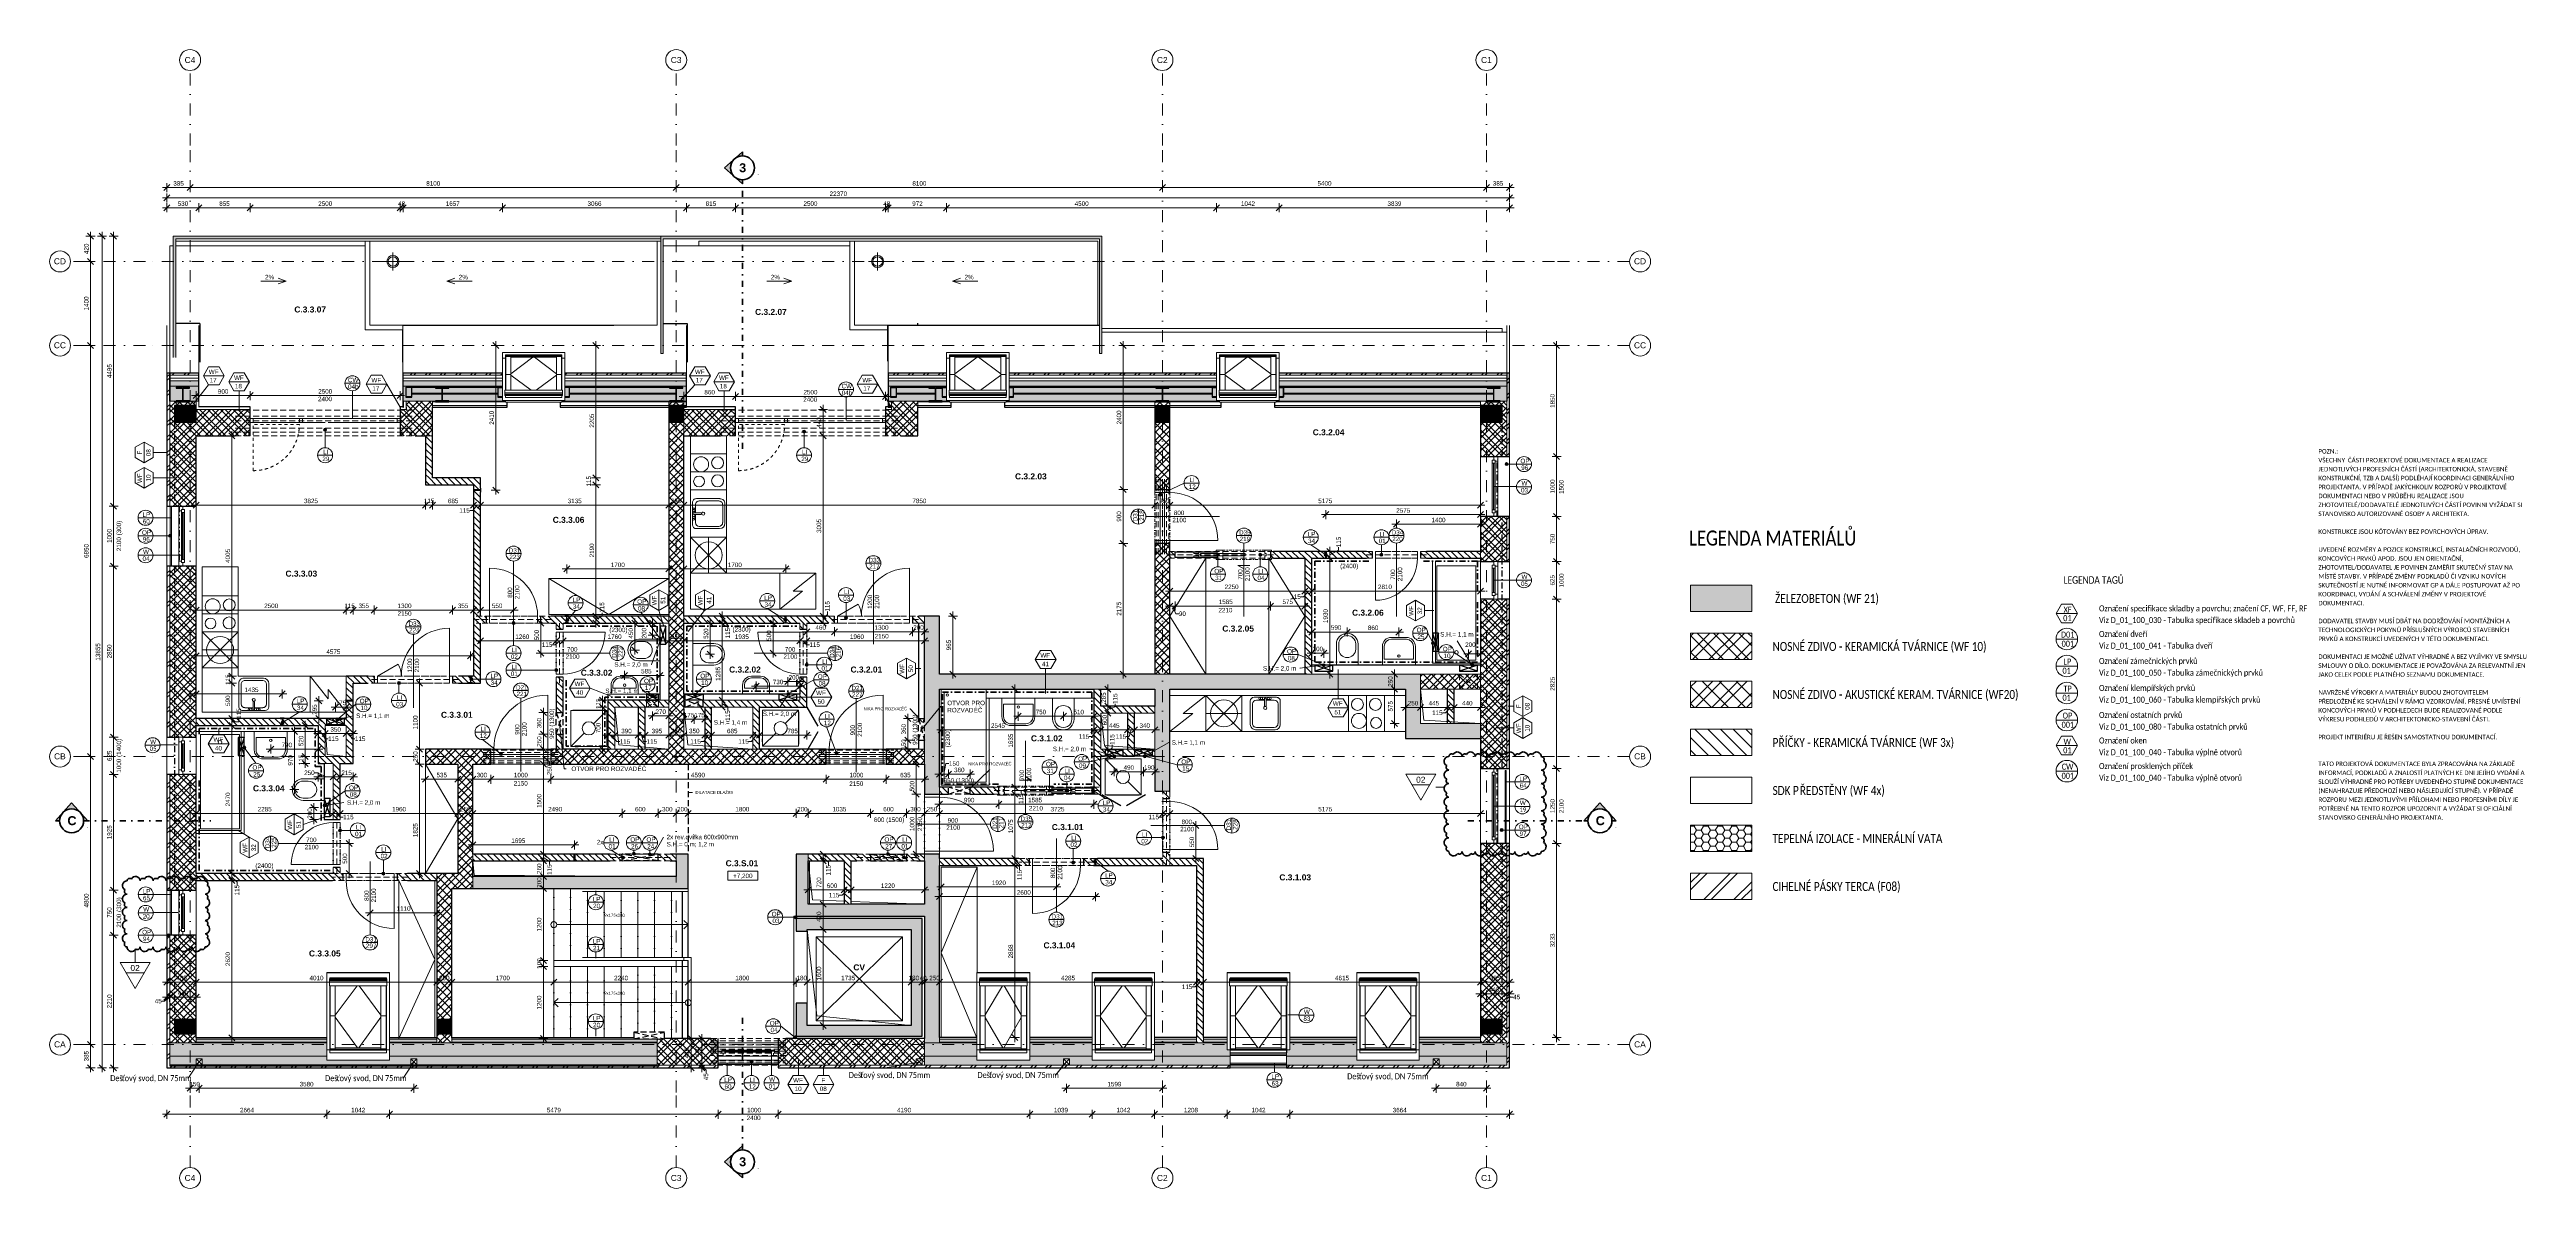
# Model space of a CAD drawing. Header units: millimetres. Extents: x -47276 to -6007, y -7799 to 11180.
import ezdxf

# ---------------------------------------------------------------- set-up
doc = ezdxf.new("R2010")
doc.units = ezdxf.units.MM
for name, pattern in [('HA_Dash_2mm-S1mm', [100, 50, -50]), ('HA_Dash_3mm-S1mm', [150, 100, -50]), ('HA_DashDot_10mm-S3mm', [500, 200, -150, 0, -150]), ('HA_DashDot_2_2mm-S0_6mm', [110, 50, -30, 0, -30]), ('HA_DashDot_4mm-S1mm', [200, 100, -50, 0, -50]), ('HA_DashDot_6mm-S2mm', [300, 100, -100, 0, -100])]:
    doc.linetypes.add(name, pattern=pattern)
for name, color, linetype, lineweight in [('A-____-____-DIMS', 9, 'Continuous', 5), ('A-____-____-DIMS-50', 9, 'Continuous', 5), ('A-____-____-IDEN', 9, 'Continuous', 9), ('A-AREA-____-IDEN', 9, 'Continuous', 9), ('A-AREA-____-OTLN', 9, 'Continuous', 25), ('A-DETL-____-HDLN', 9, 'HA_Dash_3mm-S1mm', 25), ('A-DETL-____-OTLN', 9, 'Continuous', 25), ('A-DETL-____-THIN', 9, 'Continuous', 9), ('A-DETL-GENF-OTLN', 9, 'Continuous', 9), ('A-DOOR-____-IDEN', 9, 'Continuous', 9), ('A-DOOR-____-MCUT', 9, 'HA_DashDot_2_2mm-S0_6mm', 9), ('A-DOOR-____-OTLN', 9, 'Continuous', 9), ('A-DOOR-FRAM-MCUT', 9, 'Continuous', 9), ('A-FLOR-____-MCUT', 9, 'Continuous', 25), ('A-FLOR-____-OTLN', 9, 'Continuous', 9), ('A-FLOR-____-OVHD', 9, 'HA_DashDot_4mm-S1mm', 25), ('A-FLOR-____-PATT', 9, 'Continuous', 9), ('A-FLOR-HRAL-IDEN', 9, 'Continuous', 9), ('A-FLOR-HRAL-OTLN', 9, 'Continuous', 9), ('A-GENM-____-HDLN', 9, 'HA_Dash_3mm-S1mm', 9), ('A-GENM-____-IDEN', 9, 'Continuous', 9), ('A-GENM-____-MCUT', 9, 'HA_Dash_3mm-S1mm', 25), ('A-GENM-____-OTLN', 9, 'Continuous', 9), ('A-GLAZ-____-IDEN', 9, 'Continuous', 9), ('A-GLAZ-____-MCUT', 9, 'Continuous', 5), ('A-GLAZ-____-OTLN', 9, 'Continuous', 5), ('A-GLAZ-CURT-MCUT', 9, 'Continuous', 5), ('A-GLAZ-CURT-OTLN', 9, 'Continuous', 5), ('A-GLAZ-CWMG-MCUT', 9, 'Continuous', 5), ('A-GLAZ-CWMG-OTLN', 9, 'Continuous', 5), ('A-ROOF-____-MCUT', 9, 'Continuous', 25), ('A-ROOF-____-OTLN', 9, 'Continuous', 9), ('A-ROOF-____-PATT', 9, 'Continuous', 25), ('A-WALL-____-IDEN', 9, 'Continuous', 9), ('A-WALL-____-MCUT', 9, 'Continuous', 9), ('A-WALL-____-OTLN', 9, 'Continuous', 9), ('A-WALL-____-PATT', 9, 'Continuous', 25), ('E-ELEC-FIXT-OTLN', 9, 'Continuous', 9), ('G-____-____-DIMS', 9, 'Continuous', 5), ('G-____-____-SYMB', 9, 'HA_DashDot_4mm-S1mm', 9), ('G-____-____-TEXT', 9, 'Continuous', 5), ('G-____-REVC-IDEN', 9, 'Continuous', 9), ('G-____-REVC-OTLN', 9, 'Continuous', 40), ('I-FURN-____-OTLN', 9, 'Continuous', 9), ('I-WALL-____-MCUT', 9, 'Continuous', 25), ('I-WALL-____-OTLN', 9, 'Continuous', 9), ('M-HVAC-DUCT-OTLN', 9, 'Continuous', 9), ('P-SANR-FIXT-OTLN', 9, 'Continuous', 9), ('Q-CASE-____-OTLN', 9, 'Continuous', 9), ('Q-SPCQ-____-OTLN', 9, 'Continuous', 9), ('S-BEAM-____-MCUT', 9, 'Continuous', 25), ('S-COLS-____-MCUT', 9, 'Continuous', 25), ('S-COLS-____-OTLN', 9, 'Continuous', 9), ('S-GRID-____-IDEN', 9, 'Continuous', 9), ('S-GRID-____-OTLN', 9, 'Continuous', 5), ('S-STRS-____-OTLN', 9, 'Continuous', 9)]:
    doc.layers.add(name, color=color, linetype=linetype, lineweight=lineweight)
doc.styles.add('Arial', font='arial.ttf', dxfattribs={"height": 100})
doc.styles.add('Arial_1', font='arial.ttf', dxfattribs={"height": 75})
doc.styles.add('Arial_2', font='arial.ttf', dxfattribs={"width": 0.8, "height": 75})
doc.styles.add('Arial_3', font='arial.ttf', dxfattribs={"height": 50})
doc.styles.add('Arial_B', font='arialbd.ttf', dxfattribs={"height": 100})
doc.styles.add('Arial_B_1', font='arialbd.ttf', dxfattribs={"height": 150})
doc.styles.add('Calibri', font='calibri.ttf', dxfattribs={"width": 0.8, "height": 75})
doc.styles.add('Calibri_1', font='calibri.ttf', dxfattribs={"width": 0.8, "height": 100})
doc.styles.add('Calibri_2', font='calibri.ttf', dxfattribs={"height": 50})
doc.styles.add('Calibri_3', font='calibri.ttf', dxfattribs={"width": 0.8, "height": 250})
doc.styles.add('Calibri_4', font='calibri.ttf', dxfattribs={"width": 0.8, "height": 150})
doc.styles.add('Calibri_5', font='calibri.ttf', dxfattribs={"width": 0.8, "height": 125})
doc.styles.add('Calibri_6', font='calibri.ttf', dxfattribs={"height": 75})
doc.dimstyles.new('Inner_Dimensions', dxfattribs={"dimscale": 304.8, "dimtxt": 76.519455, "dimasz": 0.328084, "dimexe": 0.246063, "dimexo": 0.0625, "dimgap": 0.032808, "dimtad": 1, "dimdec": 0, "dimzin": 0, "dimdsep": 46, "dimtxsty": 'Arial_1', "dimblk1": 'OBLIQUE', "dimblk2": 'OBLIQUE', "dimsah": 1, "dimcen": 0.09, "dimdle": 0.246063, "dimazin": 0, "dimtfac": 1, "dimtdec": 4, "dimtix": 1, "dimtmove": 0, "dimatfit": 3, "dimfxl": 0.246063, "dimfxlon": 1, "dimtvp": 1, "dimtolj": 1, "dimtzin": 0, "dimlwd": 9, "dimlwe": 9, "dimarcsym": 2})
doc.dimstyles.new('Inner_Dimensions_1', dxfattribs={"dimscale": 304.8, "dimtxt": 76.519455, "dimasz": 0.328084, "dimexe": 0.246063, "dimexo": 0.0625, "dimgap": 0.032808, "dimtad": 1, "dimdec": 0, "dimzin": 0, "dimdsep": 46, "dimtxsty": 'Arial_1', "dimblk1": 'OBLIQUE', "dimblk2": 'OBLIQUE', "dimsah": 1, "dimcen": 0.09, "dimdle": 0.246063, "dimazin": 0, "dimtfac": 1, "dimtdec": 4, "dimtix": 1, "dimtmove": 1, "dimatfit": 3, "dimfxl": 0.246063, "dimfxlon": 1, "dimtvp": 1, "dimtolj": 1, "dimtzin": 0, "dimlwd": 9, "dimlwe": 9, "dimarcsym": 2})
doc.dimstyles.new('Inner_Dimensions_2', dxfattribs={"dimscale": 304.8, "dimtxt": 76.519455, "dimasz": 0.328084, "dimexe": 0.246063, "dimexo": 0.0625, "dimgap": 0.032808, "dimtad": 1, "dimdec": 0, "dimzin": 0, "dimdsep": 46, "dimtxsty": 'Arial_1', "dimblk1": 'OBLIQUE', "dimblk2": 'OBLIQUE', "dimsah": 1, "dimcen": 0.09, "dimdle": 0.246063, "dimazin": 0, "dimtfac": 1, "dimtdec": 4, "dimtix": 1, "dimtmove": 2, "dimatfit": 3, "dimfxl": 0.246063, "dimfxlon": 1, "dimtvp": 1, "dimtolj": 1, "dimtzin": 0, "dimlwd": 9, "dimlwe": 9, "dimarcsym": 2})
pattern_1 = [(45, (0, 0), (-106.066, 106.066), []), (45, (75, 0), (-106.066, 106.066), []), (315, (0, 0), (70.71068, 70.71068), [])]
pattern_2 = [(0, (0, 0), (58.594, 33.829), [39.062, -78.125]), (120, (0, 0), (-58.593773, 33.829393), [39.062, -78.125]), (60, (0, 0), (0.000227, 67.658393), [0, -78.125, 39.062, 0])]
pattern_3 = [(45, (0, 0), (-106.066, 106.066), []), (45, (75, 0), (-106.066, 106.066), []), (315, (0, 0), (106.066, 106.066), []), (315, (75, 0), (106.066, 106.066), [])]
pattern_4 = [(135, (0, 0), (-53.03301, -53.03301), [])]
pattern_5 = [(45, (0, 0), (-125.7236, 125.7236), []), (45, (0, 190.5), (-125.7236, 125.7236), [])]

msp = doc.modelspace()

# ---------------------------------------------------------------- texts
at = {"layer": 'A-____-____-IDEN', "lineweight": 5, "char_height": 75, "attachment_point": 1, "style": 'Arial_1'}
for s, insert, width in [('OTVOR PRO', (-32319, 329.3), 765.612), ('ROZVAD', (-32319, 210.2), 533.122), ('ĚČ', (-31879.2, 210.2), 176.371), ('OTVOR PRO ROZVAD', (-38580.8, -768.2), 1334.81), ('ĚČ', (-37479.5, -768.2), 176.371)]:
    msp.add_mtext(s, dxfattribs=dict(at, insert=insert, width=width))
at = {"layer": 'A-AREA-____-IDEN', "lineweight": 5, "char_height": 100, "attachment_point": 1, "style": 'Arial_B'}
for s, insert, width in [('C.3.3.07', (-43197.8, 6898.4), 653.375), ('C.3.2.07', (-35521.1, 6858), 653.375), ('C.3.2.04', (-26229.7, 4852.3), 653.375), ('C.3.2.03', (-31190, 4117.2), 653.375), ('C.3.3.06', (-38892.8, 3393), 653.375), ('C.3.3.03', (-43344.9, 2496.8), 653.375), ('C.3.2.06', (-25574.9, 1845.7), 653.375), ('C.3.2.05', (-27736.7, 1581.3), 653.375), ('C.3.3.02', (-38425.3, 844.7), 653.375), ('C.3.2.02', (-35953.8, 898.5), 653.375), ('C.3.2.01', (-33930.7, 898.5), 653.375), ('C.3.3.01', (-40754.6, 143.9), 653.375), ('C.3.1.02', (-30925.4, -248.1), 653.375), ('C.3.3.04', (-43887.4, -1080.7), 653.375), ('C.3.1.01', (-30577.1, -1727), 653.375), ('C.3.S.01', (-36012.1, -2329), 673.417), ('C.3.1.03', (-26785.7, -2564.5), 653.375), ('C.3.1.04', (-30715.8, -3697.3), 653.375), ('C.3.3.05', (-42954.4, -3832.9), 653.375), ('CV', (-33883.5, -4064.8), 240.506)]:
    msp.add_mtext(s, dxfattribs=dict(at, insert=insert, width=width))
at = {"layer": 'A-DOOR-____-IDEN', "lineweight": 5, "char_height": 75, "attachment_point": 1, "rotation": 90}
for s, insert, width, style in [('D31', (-29224.3, 3318.4), 189.198, 'Arial_2'), ('218', (-29117.2, 3328), 173.164, 'Arial_2'), ('700', (-27475, 2344.3), 173.164, 'Arial_2'), ('2100', (-27355.9, 2320.5), 230.886, 'Arial_2'), ('700', (-24932.5, 2344.3), 173.164, 'Arial_2'), ('2100', (-24813.4, 2320.5), 230.886, 'Arial_2'), ('800', (-39642.5, 2044.3), 173.164, 'Arial_2'), ('2100', (-39523.4, 2020.5), 230.886, 'Arial_2'), ('1200', (-33647.5, 1860.5), 230.886, 'Arial_2'), ('2100', (-33528.4, 1860.5), 230.886, 'Arial_2'), ('1200', (-41312.5, 800.5), 230.886, 'Arial_2'), ('2100', (-41193.4, 800.5), 230.886, 'Arial_2'), ('D34', (-37906.8, 1043.4), 189.198, 'Arial_2'), ('222', (-37799.7, 1053), 173.164, 'Arial_2'), ('D34', (-34276.8, 1043.4), 189.198, 'Arial_2'), ('216', (-34169.7, 1053), 173.164, 'Arial_2'), ('900', (-39522.5, -238.2), 173.164, 'Arial_2'), ('2100', (-39403.4, -262), 230.886, 'Arial_2'), ('900', (-33932.5, -248.2), 173.164, 'Arial_2'), ('2100', (-33813.5, -272), 230.886, 'Arial_2'), ('700', (-31115, -999.1), 173.164, 'Arial_2'), ('2100', (-30995.9, -1022.9), 230.886, 'Arial_2'), ('2150', (-32813.1, -1843), 288.607, 'Arial_1'), ('D34', (-43681.8, -2131.6), 189.198, 'Arial_2'), ('225', (-43574.7, -2122), 173.164, 'Arial_2'), ('D21', (-31564.3, -1806.6), 189.198, 'Arial_2'), ('211', (-31457.2, -1797), 173.164, 'Arial_2'), ('D31', (-27666.8, -1831.6), 189.198, 'Arial_2'), ('228', (-27559.7, -1822), 173.164, 'Arial_2'), ('2100', (-30478.4, -2651.1), 230.886, 'Arial_2'), ('800', (-42032.5, -3007.2), 173.164, 'Arial_2'), ('2100', (-41913.4, -3031.1), 230.886, 'Arial_2'), ('800', (-30597.5, -2627.2), 173.164, 'Arial_2')]:
    msp.add_mtext(s, dxfattribs=dict(at, insert=insert, width=width, style=style))
at = {"layer": 'A-DOOR-____-IDEN', "lineweight": 5, "char_height": 75, "attachment_point": 1}
for s, insert, width, style in [('2100', (-28567.9, 3377.7), 230.886, 'Arial_2'), ('800', (-28544.1, 3496.8), 173.164, 'Arial_2'), ('D35', (-27457.2, 3170.1), 189.198, 'Arial_2'), ('219', (-27447.6, 3063), 173.164, 'Arial_2'), ('D34', (-24914.7, 3170.1), 189.198, 'Arial_2'), ('220', (-24905.1, 3063), 173.164, 'Arial_2'), ('D31', (-39624.7, 2870.1), 189.198, 'Arial_2'), ('223', (-39615.1, 2763), 173.164, 'Arial_2'), ('D33', (-33629.7, 2710.1), 189.198, 'Arial_2'), ('217', (-33620.1, 2603), 173.164, 'Arial_2'), ('2150', (-41478, 1820.9), 288.607, 'Arial_1'), ('D33', (-41294.7, 1650.1), 189.198, 'Arial_2'), ('2210', (-27801, 1875.4), 288.607, 'Arial_1'), ('224', (-41285.1, 1543), 173.164, 'Arial_2'), ('2150', (-33527.9, 1441.6), 288.607, 'Arial_1'), ('2100', (-38678.8, 1102.7), 230.886, 'Arial_2'), ('700', (-38655, 1221.8), 173.164, 'Arial_2'), ('2100', (-35048.8, 1102.7), 230.886, 'Arial_2'), ('700', (-35025, 1221.8), 173.164, 'Arial_2'), ('D21', (-39504.7, 587.6), 189.198, 'Arial_2'), ('221', (-39495.1, 480.5), 173.164, 'Arial_2'), ('D21', (-33914.7, 577.6), 189.198, 'Arial_2'), ('227', (-33905.2, 470.5), 173.164, 'Arial_2'), ('2150', (-39541.4, -1009.9), 288.607, 'Arial_1'), ('2150', (-33951.4, -1015.8), 288.607, 'Arial_1'), ('900', (-32312.5, -1628.2), 173.164, 'Arial_2'), ('D35', (-31097.2, -1601.8), 189.198, 'Arial_2'), ('2210', (-30958.4, -1424.8), 288.607, 'Arial_1'), ('700', (-43001.6, -1953.2), 173.164, 'Arial_2'), ('2100', (-32336.3, -1747.3), 230.886, 'Arial_2'), ('212', (-31087.6, -1708.8), 173.164, 'Arial_2'), ('2100', (-28438.8, -1772.3), 230.886, 'Arial_2'), ('800', (-28415, -1653.2), 173.164, 'Arial_2'), ('2100', (-43025.4, -2072.3), 230.886, 'Arial_2'), ('D31', (-30579.7, -3229.9), 189.198, 'Arial_2'), ('D31', (-42014.7, -3609.9), 189.198, 'Arial_2'), ('213', (-30570.1, -3337), 173.164, 'Arial_2'), ('297', (-42005.1, -3717), 173.164, 'Arial_2')]:
    msp.add_mtext(s, dxfattribs=dict(at, insert=insert, width=width, style=style))
at = {"layer": 'A-FLOR-HRAL-IDEN', "lineweight": 5, "char_height": 75, "attachment_point": 1, "style": 'Arial_2'}
for s, insert, width in [('LP', (-45727.1, 3467.6), 125.063), ('60', (-45723.1, 3354.9), 115.443), ('LP', (-22787, -934.5), 125.063), ('64', (-22783, -1047.2), 115.443), ('LP', (-45723.9, -2809.6), 125.063), ('65', (-45719.9, -2922.4), 115.443), ('LP', (-38224.6, -2940.2), 125.063), ('20', (-38220.6, -3052.9), 115.443), ('LP', (-38224.6, -3642.2), 125.063), ('21', (-38220.6, -3754.9), 115.443), ('LP', (-38224.6, -4924.7), 125.063), ('20', (-38220.6, -5037.4), 115.443), ('LP', (-36034.7, -5949.9), 125.063), ('60', (-36030.7, -6062.6), 115.443), ('LP', (-26918.8, -5897.6), 125.063), ('63', (-26914.8, -6010.3), 115.443)]:
    msp.add_mtext(s, dxfattribs=dict(at, insert=insert, width=width))
at = {"layer": 'A-GENM-____-IDEN', "lineweight": 5, "char_height": 75, "attachment_point": 1}
for s, insert, width, style in [('29', (-42730.7, 4397.2), 115.443, 'Arial_2'), ('LI', (-42718.7, 4509.9), 86.582, 'Arial_2'), ('29', (-34750.7, 4397.2), 115.443, 'Arial_2'), ('LI', (-34738.7, 4509.9), 86.582, 'Arial_2'), ('OP', (-22769, 4362.1), 147.51, 'Arial_2'), ('96', (-22755.8, 4249.3), 115.443, 'Arial_2'), ('12', (-28295.3, 3934), 115.443, 'Arial_2'), ('LI', (-28283.3, 4046.7), 86.582, 'Arial_2'), ('OP', (-45736.3, 3168.4), 147.51, 'Arial_2'), ('96', (-45723.1, 3055.7), 115.443, 'Arial_2'), ('LP', (-26312.3, 3142.5), 125.063, 'Arial_2'), ('34', (-26308.3, 3029.8), 115.443, 'Arial_2'), ('01', (-25130.7, 3029.8), 115.443, 'Arial_2'), ('LI', (-25118.7, 3142.5), 86.582, 'Arial_2'), ('OP', (-27869.2, 2526), 147.51, 'Arial_2'), ('LI', (-27137.8, 2526), 86.582, 'Arial_2'), ('(2400)', (-25772.9, 2612), 376.793, 'Arial_1'), ('LP', (-35368, 2081.5), 125.063, 'Arial_2'), ('03', (-34051.8, 2066.8), 115.443, 'Arial_2'), ('LI', (-34039.8, 2179.5), 86.582, 'Arial_2'), ('31', (-27856, 2413.3), 115.443, 'Arial_2'), ('04', (-27149.8, 2413.3), 115.443, 'Arial_2'), ('LP', (-38561.6, 2047.6), 125.063, 'Arial_2'), ('34', (-38557.6, 1934.9), 115.443, 'Arial_2'), ('OP', (-37484.9, 2018), 147.51, 'Arial_2'), ('08', (-37471.7, 1905.2), 115.443, 'Arial_2'), ('34', (-35364, 1968.8), 115.443, 'Arial_2'), ('(2300)', (-37949.2, 1546.4), 376.793, 'Arial_1'), ('(2300)', (-35897.3, 1556.4), 376.793, 'Arial_1'), ('OP', (-24498, 1545.8), 147.51, 'Arial_2'), ('25', (-24484.8, 1433.1), 115.443, 'Arial_2'), ('02', (-39590.7, 1100.6), 115.443, 'Arial_2'), ('LI', (-39578.7, 1213.3), 86.582, 'Arial_2'), ('LI', (-39578.7, 928.3), 86.582, 'Arial_2'), ('01', (-34414.8, 905.6), 115.443, 'Arial_2'), ('LI', (-34402.8, 1018.3), 86.582, 'Arial_2'), ('OP', (-26657.3, 1188.6), 147.51, 'Arial_2'), ('08', (-26644.1, 1075.8), 115.443, 'Arial_2'), ('OP', (-24063, 1228.2), 147.51, 'Arial_2'), ('10', (-24049.8, 1115.5), 115.443, 'Arial_2'), ('LI', (-41488.7, 420.8), 86.582, 'Arial_2'), ('LP', (-39930.5, 779.1), 125.063, 'Arial_2'), ('34', (-39926.5, 666.4), 115.443, 'Arial_2'), ('01', (-39590.7, 815.6), 115.443, 'Arial_2'), ('OP', (-37371.4, 695.5), 147.51, 'Arial_2'), ('17', (-37358.2, 582.8), 115.443, 'Arial_2'), ('OP', (-36433.7, 779.3), 147.51, 'Arial_2'), ('10', (-36420.5, 666.6), 115.443, 'Arial_2'), ('OP', (-34476.3, 768.3), 147.51, 'Arial_2'), ('08', (-34463.1, 655.6), 115.443, 'Arial_2'), ('LP', (-43158.3, 361.5), 125.063, 'Arial_2'), ('34', (-43154.3, 248.8), 115.443, 'Arial_2'), ('OP', (-42109.3, 361.5), 147.51, 'Arial_2'), ('10', (-42096.1, 248.8), 115.443, 'Arial_2'), ('03', (-41500.7, 308.1), 115.443, 'Arial_2'), ('LI', (-34362.7, 108.9), 86.582, 'Arial_2'), ('12', (-40107.7, -217), 115.443, 'Arial_2'), ('LI', (-40095.7, -104.2), 86.582, 'Arial_2'), ('12', (-34374.7, -3.9), 115.443, 'Arial_2'), ('OP', (-43895.8, -747.2), 147.51, 'Arial_2'), ('OP', (-30674.2, -689.8), 147.51, 'Arial_2'), ('31', (-30661, -802.5), 115.443, 'Arial_2'), ('LI', (-30362.8, -805.3), 86.582, 'Arial_2'), ('OP', (-30138, -601.9), 147.51, 'Arial_2'), ('09', (-30124.8, -714.6), 115.443, 'Arial_2'), ('OP', (-28420.3, -651.1), 147.51, 'Arial_2'), ('15', (-28407.1, -763.8), 115.443, 'Arial_2'), ('25', (-43882.6, -860), 115.443, 'Arial_2'), ('OP', (-42286.8, -1084.3), 147.51, 'Arial_2'), ('08', (-42273.6, -1197), 115.443, 'Arial_2'), ('950 (1300)', (-32379.5, -961.2), 629.325, 'Arial_1'), ('04', (-30374.8, -918), 115.443, 'Arial_2'), ('600 (1500)', (-33541.4, -1616.5), 629.325, 'Arial_1'), ('LP', (-29730.4, -1334.8), 125.063, 'Arial_2'), ('34', (-29726.4, -1447.5), 115.443, 'Arial_2'), ('01', (-42186.2, -1854.4), 115.443, 'Arial_2'), ('LI', (-42174.2, -1741.7), 86.582, 'Arial_2'), ('01', (-37962.5, -2060.2), 115.443, 'Arial_2'), ('LI', (-37950.5, -1947.5), 86.582, 'Arial_2'), ('OP', (-37599.7, -1947.5), 147.51, 'Arial_2'), ('26', (-37586.5, -2060.2), 115.443, 'Arial_2'), ('OP', (-37331, -1947.5), 147.51, 'Arial_2'), ('24', (-37317.8, -2060.2), 115.443, 'Arial_2'), ('OP', (-33365.6, -1946.6), 147.51, 'Arial_2'), ('27', (-33352.4, -2059.3), 115.443, 'Arial_2'), ('01', (-33083.7, -2059.3), 115.443, 'Arial_2'), ('LI', (-33071.7, -1946.6), 86.582, 'Arial_2'), ('02', (-30265.7, -2032.9), 115.443, 'Arial_2'), ('LI', (-30253.7, -1920.2), 86.582, 'Arial_2'), ('02', (-29086.6, -1974.4), 115.443, 'Arial_2'), ('LI', (-29074.6, -1861.7), 86.582, 'Arial_2'), ('OP', (-22796.2, -1735.4), 147.51, 'Arial_2'), ('97', (-22783, -1848.2), 115.443, 'Arial_2'), ('(2400)', (-43847.3, -2382.2), 376.793, 'Arial_1'), ('02', (-41760.7, -2221.7), 115.443, 'Arial_2'), ('LI', (-41748.7, -2108.9), 86.582, 'Arial_2'), ('LP', (-29689.8, -2544.9), 125.063, 'Arial_2'), ('34', (-29685.8, -2657.7), 115.443, 'Arial_2'), ('OP', (-35245, -3188.8), 147.51, 'Arial_2'), ('03', (-35231.8, -3301.5), 115.443, 'Arial_2'), ('OP', (-45733.1, -3489.4), 147.51, 'Arial_2'), ('94', (-45719.9, -3602.1), 115.443, 'Arial_2'), ('OP', (-35276.7, -5006.7), 147.51, 'Arial_2'), ('04', (-35263.5, -5119.4), 115.443, 'Arial_2'), ('12', (-35625.5, -6062.6), 115.443, 'Arial_2'), ('LI', (-35613.5, -5949.9), 86.582, 'Arial_2')]:
    msp.add_mtext(s, dxfattribs=dict(at, insert=insert, width=width, style=style))
at = {"layer": 'A-GENM-____-IDEN', "lineweight": 5, "char_height": 75, "attachment_point": 1, "rotation": 90, "style": 'Arial_1'}
for s, insert, width in [('950 (1300)', (-38946.2, -306.6), 629.325), ('950 (1300)', (-32894.2, -406.6), 629.325), ('(2300)', (-32350.8, -449.2), 376.793)]:
    msp.add_mtext(s, dxfattribs=dict(at, insert=insert, width=width))
at = {"layer": 'A-GLAZ-____-IDEN', "lineweight": 5, "char_height": 75, "attachment_point": 1}
for s, insert, width, style in [('03', (-22758.4, 3874.8), 121.856, 'Calibri'), ('W', (-22751.8, 3989.1), 105.823, 'Calibri'), ('04', (-45725.7, 2733.1), 121.856, 'Calibri'), ('W', (-45719.1, 2847.4), 105.823, 'Calibri'), ('05', (-22758.4, 2316.7), 121.856, 'Calibri'), ('W', (-22751.8, 2431), 105.823, 'Calibri'), ('W', (-45600.6, -317.5), 105.823, 'Calibri'), ('05', (-45607.2, -431.7), 121.856, 'Calibri'), ('W', (-22779, -1335.9), 105.823, 'Calibri'), ('19', (-22785.6, -1450.2), 121.856, 'Calibri'), ('20', (-45722.5, -3225.2), 121.856, 'Calibri'), ('W', (-45715.9, -3110.9), 105.823, 'Calibri'), ('83', (-26384.3, -4931.6), 121.856, 'Calibri'), ('W', (-26377.7, -4817.3), 105.823, 'Calibri'), ('01', (-35293.9, -6059), 121.856, 'Calibri'), ('W', (-35287.3, -5944.8), 105.823, 'Calibri'), ('2400', (-35661.4, -6584.8), 288.607, 'Arial_1')]:
    msp.add_mtext(s, dxfattribs=dict(at, insert=insert, width=width, style=style))
at = {"layer": 'A-GLAZ-____-IDEN', "lineweight": 5, "char_height": 75, "attachment_point": 1, "rotation": 90, "style": 'Arial_1'}
for s, insert, width in [('1500', (-22124.6, 3774.5), 288.607), ('2100 (300)', (-46158.3, 2821.4), 629.325), ('1000', (-22123.3, 2216.9), 288.607), ('1000 (1400)', (-46158.3, -870.9), 701.477), ('2100', (-22123.3, -1545.6), 288.607), ('2100 (300)', (-46158.3, -3453.6), 629.325)]:
    msp.add_mtext(s, dxfattribs=dict(at, insert=insert, width=width))
at = {"layer": 'A-WALL-____-IDEN', "lineweight": 5, "char_height": 75, "attachment_point": 1}
for s, insert, width, style in [('2400', (-42803.4, 5395.2), 288.607, 'Arial_1'), ('CW', (-42305.6, 5711.4), 176.371, 'Arial_2'), ('04b', (-42302.8, 5599.6), 169.958, 'Arial_2'), ('2400', (-34719.4, 5384.8), 288.607, 'Arial_1'), ('CW', (-34080.8, 5609.5), 176.371, 'Arial_2'), ('04b', (-34078, 5497.6), 169.958, 'Arial_2'), ('WF', (-30767.8, 1122.7), 208.439, 'Arial_1'), ('41', (-30741.3, 978.2), 144.304, 'Arial_1'), ('WF', (-38528.1, 648), 208.439, 'Arial_1'), ('40', (-38501.6, 503.4), 144.304, 'Arial_1'), ('WF', (-34505.2, 497.1), 208.439, 'Arial_1'), ('50', (-34478.7, 352.6), 144.304, 'Arial_1'), ('WF', (-25895, 320.1), 208.439, 'Arial_1'), ('51', (-25868.5, 175.6), 144.304, 'Arial_1'), ('WF', (-44546.2, -281.1), 208.439, 'Arial_1'), ('40', (-44519.7, -425.6), 144.304, 'Arial_1'), ('WF', (-34888, -5956.1), 208.439, 'Arial_1'), ('10', (-34861.5, -6100.6), 144.304, 'Arial_1'), ('08', (-34442.8, -6100.6), 144.304, 'Arial_1'), ('F', (-34416.3, -5956.1), 80.169, 'Arial_1')]:
    msp.add_mtext(s, dxfattribs=dict(at, insert=insert, width=width, style=style))
at = {"layer": 'A-WALL-____-IDEN', "lineweight": 5, "char_height": 75, "attachment_point": 1, "rotation": 90, "style": 'Arial_1'}
for s, insert, width in [('F', (-45811.2, 4430.6), 80.169), ('08', (-45666.7, 4404.1), 144.304), ('WF', (-45811.2, 3955.7), 208.439), ('10', (-45666.7, 3982.2), 144.304), ('WF', (-37236.3, 1917.7), 208.439), ('WF', (-36471.3, 1917.7), 208.439), ('51', (-37091.8, 1944.2), 144.304), ('41', (-36326.8, 1944.2), 144.304), ('WF', (-24628.2, 1742.9), 208.439), ('32', (-24483.7, 1769.4), 144.304), ('WF', (-33109.7, 778.4), 208.439), ('50', (-32965.2, 804.9), 144.304), ('F', (-22837.1, 203.4), 80.169), ('08', (-22692.6, 176.9), 144.304), ('WF', (-22837.1, -213.6), 208.439), ('10', (-22692.6, -187.1), 144.304), ('WF', (-44057, -2205.1), 208.439), ('WF', (-43309.8, -1819.2), 208.439), ('51', (-43165.3, -1792.7), 144.304), ('32', (-43912.5, -2178.6), 144.304)]:
    msp.add_mtext(s, dxfattribs=dict(at, insert=insert, width=width))
at = {"layer": 'G-____-____-SYMB', "linetype": 'Continuous', "lineweight": 5, "attachment_point": 1}
for s, insert, char_height, width, style in [('\\fArial|b1|i0|c0|p34|;3', (-35786, 9285.1), 150, 144.304, 'Arial_B_1'), ('-', (-35478.4, 9128.1), 50, 28.059, 'Arial_3'), ('\\fArial|b1|i0|c0|p34|;C', (-46978.8, -1595.2), 150, 184.388, 'Arial_B_1'), ('\\fArial|b1|i0|c0|p34|;C', (-21514.5, -1595.2), 150, 184.388, 'Arial_B_1'), ('-', (-46654.6, -1752.2), 50, 28.059, 'Arial_3'), ('-', (-21190.3, -1752.2), 50, 28.059, 'Arial_3'), ('\\fArial|b1|i0|c0|p34|;3', (-35786, -7278.7), 150, 144.304, 'Arial_B_1'), ('-', (-35478.4, -7435.7), 50, 28.059, 'Arial_3')]:
    msp.add_mtext(s, dxfattribs=dict(at, insert=insert, char_height=char_height, width=width, style=style))
at = {"layer": 'G-____-____-TEXT', "color": 7, "lineweight": 9, "attachment_point": 1}
for s, insert, char_height, width, style in [('2%', (-43685.7, 7425.9), 75, 184.388, 'Arial_1'), ('2%', (-40458.4, 7425.9), 75, 184.388, 'Arial_1'), ('2%', (-35258.5, 7425.9), 75, 184.388, 'Arial_1'), ('2%', (-32031.1, 7425.9), 75, 184.388, 'Arial_1'), ('WF', (-44623.7, 5848.2), 75, 208.439, 'Arial_1'), ('WF', (-36523.7, 5848.2), 75, 208.439, 'Arial_1'), ('17', (-44608.7, 5708.2), 75, 144.304, 'Arial_1'), ('WF', (-44202.5, 5748.4), 75, 208.439, 'Arial_1'), ('18', (-44187.5, 5608.4), 75, 144.304, 'Arial_1'), ('WF', (-41913.7, 5708.2), 75, 208.439, 'Arial_1'), ('17', (-41898.7, 5568.2), 75, 144.304, 'Arial_1'), ('17', (-36508.7, 5708.2), 75, 144.304, 'Arial_1'), ('WF', (-36122.5, 5748.4), 75, 208.439, 'Arial_1'), ('18', (-36107.5, 5608.4), 75, 144.304, 'Arial_1'), ('WF', (-33733.7, 5708.2), 75, 208.439, 'Arial_1'), ('17', (-33718.7, 5568.2), 75, 144.304, 'Arial_1'), ('VŠECHNY ', (-9474.4, 4374.4), 75, 597.257, 'Calibri_6'), ('JEDNOTLIVÝCH PROFESNÍCH ČÁSTÍ (ARCHITEKTONICKÁ, STAVEBNĚ ', (-9474.4, 4225.6), 75, 4028.48, 'Calibri_6'), ('POZN.: ', (-9474.4, 4523.2), 75, 448.945, 'Calibri_6'), ('ČÁSTI PROJEKTOVÉ DOKUMENTACE A REALIZACE ', (-8981.6, 4374.4), 75, 2978.269, 'Calibri_6'), ('KONSTRUKČNÍ, TZB A DALŠÍ) PODLÉHAJÍ KOORDINACI GENERÁLNÍHO ', (-9474.4, 4076.8), 75, 4164.767, 'Calibri_6'), ('DOKUMENTACI NEBO V\xa0PRŮBĚHU REALIZACE JSOU ', (-9474.4, 3779.1), 75, 3106.539, 'Calibri_6'), ('PROJEKTANTA. V\xa0PŘÍPADĚ JAKÝCHKOLIV ROZPORŮ V\xa0PROJEKTOVÉ ', (-9474.4, 3927.9), 75, 4004.429, 'Calibri_6'), ('ZHOTOVITELÉ/DODAVATELÉ JEDNOTLIVÝCH ČÁSTÍ POVINNI VYŽÁDAT SI ', (-9474.4, 3630.3), 75, 4337.129, 'Calibri_6'), ('STANOVISKO AUTORIZOVANÉ OSOBY A ARCHITEKTA.', (-9474.4, 3481.4), 75, 3178.691, 'Calibri_6'), ('LEGENDA MATERIÁL', (-19960.5, 3164.7), 250, 3136.202, 'Calibri_3'), ('Ů', (-17372.9, 3164.7), 250, 243.713, 'Calibri_3'), ('KONSTRUKCE JSOU KÓTOVÁNY BEZ POVRCHOVÝCH ÚPRAV. ', (-9474.4, 3183.8), 75, 3627.636, 'Calibri_6'), ('UVEDENÉ ROZMĚRY A POZICE KONSTRUKCÍ, INSTALAČNÍCH ROZVODŮ, ', (-9474.4, 2886.1), 75, 4293.037, 'Calibri_6'), ('ZHOTOVITEL/DODAVATEL JE POVINEN ZAMĚŘIT SKUTEČNÝ STAV NA ', (-9474.4, 2588.5), 75, 4132.699, 'Calibri_6'), ('KONCOVÝCH PRVKŮ APOD. JSOU JEN ORIENTAČNÍ, ', (-9474.4, 2737.3), 75, 3094.514, 'Calibri_6'), (' ŽELEZOBETON (WF 21)', (-18568.6, 2108), 150, 2244.725, 'Calibri_4'), ('LEGENDA TAG', (-13719.1, 2403.4), 125, 1093.502, 'Calibri_5'), ('Ů', (-12816.9, 2403.4), 125, 121.857, 'Calibri_5'), ('SKUTEČNOSTÍ JE NUTNÉ INFORMOVAT GP A DÁLE POSTUPOVAT AŽ PO ', (-9474.4, 2290.8), 75, 4285.02, 'Calibri_6'), ('KOORDINACI, VYDÁNÍ A SCHVÁLENÍ ZMĚNY V PROJEKTOVÉ ', (-9474.4, 2142), 75, 3571.518, 'Calibri_6'), ('MÍSTĚ STAVBY. V PŘÍPADĚ ZMĚNY PODKLADŮ ČI VZNIKU NOVÝCH ', (-9474.4, 2439.6), 75, 3980.378, 'Calibri_6'), ('01', (-13725.5, 1755.1), 100, 153.924, 'Calibri_1'), ('XF', (-13719.5, 1895.7), 100, 150.717, 'Calibri_1'), ('Viz D_01_100_030 - Tabulka specifikace skladeb a povrchů', (-13128.7, 1722.7), 100, 3655.695, 'Calibri_1'), ('Ozna', (-13128.7, 1917.8), 100, 317.468, 'Calibri_1'), ('čení specifikace skladby a povrchu; značení CF, WF, FF, RF', (-12866.7, 1917.8), 100, 3601.18, 'Calibri_1'), ('DOKUMENTACI. ', (-9474.4, 1993.2), 75, 1002.109, 'Calibri_6'), ('DODAVATEL STAVBY MUSÍ DBÁT NA DODRŽOVÁNÍ MONTÁŽNÍCH A ', (-9474.4, 1695.5), 75, 4072.573, 'Calibri_6'), ('S.H.= 1,1 m', (-24105.4, 1473.1), 75, 685.443, 'Arial_1'), ('NOSNÉ ZDIVO - KERAMICKÁ TVÁRNICE (WF 10)', (-18568.6, 1308), 150, 4502.277, 'Calibri_4'), ('D01', (-13762.3, 1481.5), 100, 250.126, 'Calibri_1'), ('001', (-13752.6, 1329.2), 100, 230.886, 'Calibri_1'), ('Viz D_01_100_041 - Tabulka dveří', (-13128.7, 1296.8), 100, 2119.662, 'Calibri_1'), ('Ozna', (-13128.7, 1491.9), 100, 317.468, 'Calibri_1'), ('čení dveří', (-12866.7, 1491.9), 100, 609.283, 'Calibri_1'), ('TECHNOLOGICKÝCH POKYNŮ PŘÍSLUŠNÝCH VÝROBCŮ STAVEBNÍCH ', (-9474.4, 1546.7), 75, 4072.573, 'Calibri_6'), ('PRVKŮ A KONSTRUKCÍ UVEDENÝCH V TÉTO DOKUMENTACI.', (-9474.4, 1397.8), 75, 3599.577, 'Calibri_6'), ('S.H.= 2,0 m', (-37866.2, 969.8), 75, 685.443, 'Arial_1'), ('S.H.= 2,0 m', (-27058.8, 906.3), 75, 685.443, 'Arial_1'), ('01', (-13737.6, 879.2), 100, 153.924, 'Calibri_1'), ('LP', (-13721.5, 1031.5), 100, 144.304, 'Calibri_1'), ('Viz D_01_100_050 - Tabulka zámečnických prvků', (-13128.7, 846.8), 100, 3056.033, 'Calibri_1'), ('Ozna', (-13128.7, 1041.9), 100, 317.468, 'Calibri_1'), ('čení zámečnických prvků', (-12866.7, 1041.9), 100, 1545.653, 'Calibri_1'), ('SMLOUVY O DÍLO. DOKUMENTACE JE POVAŽOVÁNA ZA RELEVANTNÍ JEN ', (-9474.4, 951.4), 75, 4401.264, 'Calibri_6'), ('DOKUMENTACI JE MOŽNÉ UŽÍVAT VÝHRADNĚ A BEZ VYJÍMKY VE SMYSLU ', (-9474.4, 1100.2), 75, 4401.264, 'Calibri_6'), ('S.H.= 1,1 m', (-38016.5, 530.2), 75, 685.443, 'Arial_1'), ('NOSNÉ ZDIVO - AKUSTICKÉ KERAM. TVÁRNICE (WF20)', (-18568.6, 508), 150, 5175.695, 'Calibri_4'), ('01', (-13737.6, 429.2), 100, 153.924, 'Calibri_1'), ('TP', (-13721.5, 581.5), 100, 153.924, 'Calibri_1'), ('Ozna', (-13128.7, 591.9), 100, 317.468, 'Calibri_1'), ('čení klempířských prvků', (-12866.7, 591.9), 100, 1503.966, 'Calibri_1'), ('JAKO CELEK PODLE PLATNÉHO SEZNAMU DOKUMENTACE.', (-9474.4, 802.5), 75, 3515.4, 'Calibri_6'), ('NAVRŽENÉ VÝROBKY A MATERIÁLY BUDOU ZHOTOVITELEM ', (-9474.4, 504.9), 75, 3615.611, 'Calibri_6'), ('S.H.= 1,1 m', (-42168.5, 115.8), 75, 685.443, 'Arial_1'), ('S.H.= 1,4 m', (-36208.7, 4.5), 75, 685.443, 'Arial_1'), ('S.H.= 2,0 m', (-35393.7, 148.5), 75, 685.443, 'Arial_1'), ('NIKA PRO ROZVAD', (-33712, 219.4), 50, 757.595, 'Arial_3'), ('ĚČ', (-33086.9, 219.4), 50, 116.245, 'Arial_3'), ('OP', (-13736.5, 131.5), 100, 182.785, 'Calibri_1'), ('Viz D_01_100_060 - Tabulka klempířských prvků', (-13128.7, 396.8), 100, 3014.345, 'Calibri_1'), ('Ozna', (-13128.7, 141.9), 100, 317.468, 'Calibri_1'), ('čení ostatních prvků', (-12866.7, 141.9), 100, 1260.253, 'Calibri_1'), ('VÝKRESU PODHLEDŮ V ARCHITEKTONICKO-STAVEBNÍ ČÁSTI. ', (-9474.4, 58.4), 75, 3647.678, 'Calibri_6'), ('KONCOVÝCH PRVKŮ V PODHLEDECH BUDE REALIZOVANÉ PODLE ', (-9474.4, 207.2), 75, 3924.26, 'Calibri_6'), ('PŘEDLOŽENÉ KE SCHVÁLENÍ V RÁMCI VZORKOVÁNÍ. PŘESNÉ UMÍSTĚNÍ ', (-9474.4, 356), 75, 4285.02, 'Calibri_6'), ('S.H.= 1,1 m', (-28579.4, -328.7), 75, 685.443, 'Arial_1'), ('P', (-18568.6, -292), 150, 121.856, 'Calibri_4'), ('ŘÍČKY - KERAMICKÁ TVÁRNICE (WF 3x)', (-18468, -292), 150, 3681.349, 'Calibri_4'), ('001', (-13752.6, -20.8), 100, 230.886, 'Calibri_1'), ('W', (-13719.5, -306.1), 100, 137.89, 'Calibri_1'), ('Viz D_01_100_080 - Tabulka ostatních prvků', (-13128.7, -53.2), 100, 2770.632, 'Calibri_1'), ('Ozna', (-13128.7, -284), 100, 317.468, 'Calibri_1'), ('čení oken', (-12866.7, -284), 100, 599.662, 'Calibri_1'), ('PROJEKT INTERIÉRU JE ŘEŠEN SAMOSTATNOU DOKUMENTACÍ.', (-9474.4, -239.3), 75, 3775.948, 'Calibri_6'), ('NIKA PRO ROZVAD', (-31970.2, -699), 50, 757.595, 'Arial_3'), ('ĚČ', (-31345.2, -699), 50, 116.245, 'Arial_3'), ('S.H.= 2,0 m', (-30559.6, -437.4), 75, 685.443, 'Arial_1'), ('CW', (-13751.5, -720.3), 100, 221.266, 'Calibri_1'), ('01', (-13725.5, -446.6), 100, 153.924, 'Calibri_1'), ('Viz D_01_100_040 - Tabulka výplně otvorů', (-13128.7, -479.1), 100, 2668.016, 'Calibri_1'), ('Ozna', (-13128.7, -709.9), 100, 317.468, 'Calibri_1'), ('čení prosklených příček', (-12866.7, -709.9), 100, 1462.278, 'Calibri_1'), ('TATO PROJEKTOVÁ DOKUMENTACE BYLA ZPRACOVÁNA NA ZÁKLADĚ ', (-9474.4, -685.7), 75, 4176.792, 'Calibri_6'), ('INFORMACÍ, PODKLADŮ A ZNALOSTÍ PLATNÝCH KE DNI JEJÍHO VYDÁNÍ A ', (-9474.4, -834.6), 75, 4377.214, 'Calibri_6'), ('DILATACE DLAŽBY', (-36514.6, -1173.6), 50, 749.578, 'Arial_3'), ('SDK P', (-18568.6, -1092), 150, 551.561, 'Calibri_4'), ('ŘEDSTĚNY (WF 4x)', (-18113.5, -1092), 150, 1789.367, 'Calibri_4'), ('001', (-13752.6, -872.5), 100, 230.886, 'Calibri_1'), ('Viz D_01_100_040 - Tabulka výplně otvorů', (-13128.7, -905), 100, 2668.016, 'Calibri_1'), ('SLOUŽÍ VÝHRADNĚ PRO POTŘEBY UVEDENÉHO STUPNĚ DOKUMENTACE ', (-9474.4, -983.4), 75, 4369.197, 'Calibri_6'), ('(NENAHRAZUJE PŘEDCHOZÍ NEBO NÁSLEDUJÍCÍ STUPNĚ). V PŘÍPADĚ ', (-9474.4, -1132.2), 75, 4140.716, 'Calibri_6'), ('S.H.= 2,0 m', (-42320.8, -1330.1), 75, 685.443, 'Arial_1'), ('STANOVISKO GENERÁLNÍHO PROJEKTANTA.', (-9474.4, -1578.7), 75, 2633.543, 'Calibri_6'), ('ROZPORU MEZI JEDNOTLIVÝMI PŘÍLOHAMI NEBO PROFESNÍMI DÍLY JE ', (-9474.4, -1281.1), 75, 4256.961, 'Calibri_6'), ('POTŘEBNÉ NA TENTO ROZPOR UPOZORNIT A VYŽÁDAT SI OFICIÁLNÍ ', (-9474.4, -1429.9), 75, 4108.648, 'Calibri_6'), ('2x', (-38158.4, -1989.7), 75, 128.27, 'Arial_1'), ('S.H.= 0 m; 1,2 m', (-36994.9, -2023.9), 75, 974.05, 'Arial_1'), ('2x rev.dví', (-36994.9, -1904.8), 75, 537.131, 'Arial_1'), ('řka 600x900mm', (-36551.7, -1904.8), 75, 917.932, 'Arial_1'), ('TEPELNÁ IZOLACE - MINERÁLNÍ VATA', (-18568.6, -1892), 150, 3572.32, 'Calibri_4'), ('CIHELNÉ PÁSKY TERCA (F08)', (-18568.6, -2692), 150, 2693.67, 'Calibri_4'), ('9x175x280', (-38035.4, -3220.6), 50, 416.877, 'Calibri_2'), ('9x175x280', (-38035.4, -4520.6), 50, 416.877, 'Calibri_2'), ('Deš', (-46264.7, -5910.8), 100, 234.093, 'Calibri_1'), ('ťový svod, DN 75mm', (-46071.5, -5910.8), 100, 1305.147, 'Calibri_1'), ('Deš', (-42684.7, -5910.8), 100, 234.093, 'Calibri_1'), ('ťový svod, DN 75mm', (-42491.5, -5910.8), 100, 1305.147, 'Calibri_1'), ('Deš', (-33959.5, -5858.7), 100, 234.093, 'Calibri_1'), ('ťový svod, DN 75mm', (-33766.4, -5858.7), 100, 1305.147, 'Calibri_1'), ('Deš', (-31814.7, -5858.7), 100, 234.093, 'Calibri_1'), ('ťový svod, DN 75mm', (-31621.5, -5858.7), 100, 1305.147, 'Calibri_1'), ('Deš', (-25655.2, -5880.1), 100, 234.093, 'Calibri_1'), ('ťový svod, DN 75mm', (-25462.1, -5880.1), 100, 1305.147, 'Calibri_1')]:
    msp.add_mtext(s, dxfattribs=dict(at, insert=insert, char_height=char_height, width=width, style=style))
at = {"layer": 'G-____-REVC-IDEN', "lineweight": 5, "char_height": 100, "width": 192.405, "attachment_point": 1, "style": 'Arial'}
for insert in [(-24507, -937.5), (-45928.8, -4074.4)]:
    msp.add_mtext('02', dxfattribs=dict(at, insert=insert))
at = {"layer": 'S-GRID-____-IDEN', "lineweight": 5, "char_height": 100, "attachment_point": 1, "style": 'Arial'}
for s, insert, width in [('C4', (-45025.8, 11056), 220.464), ('C3', (-36925.8, 11056), 220.464), ('C2', (-28825.8, 11056), 220.464), ('C1', (-23425.8, 11056), 220.464), ('CD', (-47204.4, 7702.1), 248.523), ('CD', (-20877.6, 7702.1), 248.523), ('CC', (-47204.4, 6302.1), 248.523), ('CC', (-20877.6, 6302.1), 248.523), ('CB', (-47201.2, -547.9), 240.506), ('CB', (-20874.4, -547.9), 240.506), ('CA', (-47201.2, -5347.9), 240.506), ('CA', (-20874.4, -5347.9), 240.506), ('C4', (-45025.8, -7573.2), 220.464), ('C3', (-36925.8, -7573.2), 220.464), ('C2', (-28825.8, -7573.2), 220.464), ('C1', (-23425.8, -7573.2), 220.464)]:
    msp.add_mtext(s, dxfattribs=dict(at, insert=insert, width=width))

# ---------------------------------------------------------------- blocks, each defined once
blk = doc.blocks.new('BD Libus_IFC_ifc-1-DPS_3NP-C')
at = {"layer": 'S-BEAM-____-MCUT', "color": 7}
for p, q in [((-44945, 5556), (-45165, 5556)), ((-45165, 5556), (-45165, 5538)), ((-45165, 5538), (-45060, 5538)), ((-45060, 5538), (-45060, 5325)), ((-45050, 5325), (-45050, 5538)), ((-45050, 5538), (-44945, 5538)), ((-44945, 5538), (-44945, 5556)), ((-41340, 5556), (-41340, 5386)), ((-41240, 5556), (-41340, 5556)), ((-41340, 5386), (-41240, 5386)), ((-41336, 5391), (-41336, 5552)), ((-41336, 5552), (-41244, 5552)), ((-41244, 5391), (-41336, 5391)), ((-41244, 5552), (-41244, 5391)), ((-40734, 5556), (-41240, 5556)), ((-41240, 5386), (-41240, 5556)), ((-41240, 5552), (-40734, 5552)), ((-40734, 5447), (-41240, 5447)), ((-41240, 5443), (-40734, 5443)), ((-40625, 5556), (-40845, 5556)), ((-40845, 5556), (-40845, 5538)), ((-40845, 5538), (-40740, 5538)), ((-40740, 5538), (-40740, 5325)), ((-40734, 5552), (-40734, 5556)), ((-39805, 5556), (-40734, 5556)), ((-40734, 5556), (-40734, 5552)), ((-40734, 5552), (-39805, 5552)), ((-40734, 5443), (-40734, 5447)), ((-39805, 5447), (-40734, 5447)), ((-40734, 5447), (-40734, 5443)), ((-40734, 5443), (-39805, 5443)), ((-40730, 5325), (-40730, 5538)), ((-40730, 5538), (-40625, 5538)), ((-40625, 5538), (-40625, 5556)), ((-39731, 5556), (-39805, 5556)), ((-39805, 5556), (-39805, 5386)), ((-39805, 5552), (-39805, 5556)), ((-39805, 5443), (-39805, 5447)), ((-39805, 5386), (-39731, 5386)), ((-39801, 5391), (-39801, 5551)), ((-39801, 5551), (-39731, 5551)), ((-39731, 5391), (-39801, 5391)), ((-38615, 5556), (-38689, 5556)), ((-38689, 5552), (-38619, 5552)), ((-38619, 5391), (-38689, 5391)), ((-38689, 5386), (-38615, 5386)), ((-38619, 5552), (-38619, 5391)), ((-38615, 5386), (-38615, 5556)), ((-36835, 5556), (-38615, 5556)), ((-38615, 5556), (-38615, 5552)), ((-38615, 5552), (-36835, 5552)), ((-36835, 5447), (-38615, 5447)), ((-38615, 5447), (-38615, 5443)), ((-38615, 5443), (-36835, 5443)), ((-36725, 5556), (-36945, 5556)), ((-36945, 5556), (-36945, 5538)), ((-36945, 5538), (-36840, 5538)), ((-36840, 5538), (-36840, 5325)), ((-36835, 5552), (-36835, 5556)), ((-36835, 5443), (-36835, 5447)), ((-36830, 5325), (-36830, 5538)), ((-36830, 5538), (-36725, 5538)), ((-36725, 5538), (-36725, 5556)), ((-33265, 5556), (-33265, 5386)), ((-33165, 5556), (-33265, 5556)), ((-33265, 5386), (-33165, 5386)), ((-33261, 5551), (-33169, 5551)), ((-33261, 5391), (-33261, 5551)), ((-33169, 5391), (-33261, 5391)), ((-33169, 5551), (-33169, 5391)), ((-33165, 5386), (-33165, 5556)), ((-32520, 5556), (-33165, 5556)), ((-33165, 5556), (-33165, 5552)), ((-33165, 5552), (-32520, 5552)), ((-32520, 5447), (-33165, 5447)), ((-33165, 5447), (-33165, 5443)), ((-33165, 5443), (-32520, 5443)), ((-32405, 5556), (-32625, 5556)), ((-32625, 5556), (-32625, 5538)), ((-32625, 5538), (-32520, 5538)), ((-32520, 5552), (-32520, 5556)), ((-32520, 5538), (-32520, 5325)), ((-32520, 5443), (-32520, 5447)), ((-32510, 5325), (-32510, 5538)), ((-32510, 5538), (-32405, 5538)), ((-32405, 5538), (-32405, 5556)), ((-32331, 5556), (-32405, 5556)), ((-32405, 5556), (-32405, 5386)), ((-32405, 5386), (-32331, 5386)), ((-32401, 5391), (-32401, 5551)), ((-32401, 5551), (-32331, 5551)), ((-32331, 5391), (-32401, 5391)), ((-31215, 5556), (-31289, 5556)), ((-31289, 5551), (-31219, 5551)), ((-31219, 5391), (-31289, 5391)), ((-31289, 5386), (-31215, 5386)), ((-31219, 5551), (-31219, 5391)), ((-31215, 5386), (-31215, 5556)), ((-27905, 5556), (-31215, 5556)), ((-31215, 5556), (-31215, 5552)), ((-31215, 5552), (-27905, 5552)), ((-27905, 5447), (-31215, 5447)), ((-31215, 5447), (-31215, 5443)), ((-31215, 5443), (-27905, 5443)), ((-28625, 5556), (-28845, 5556)), ((-28845, 5556), (-28845, 5538)), ((-28845, 5538), (-28740, 5538)), ((-28740, 5538), (-28740, 5325)), ((-28730, 5325), (-28730, 5538)), ((-28730, 5538), (-28625, 5538)), ((-28625, 5538), (-28625, 5556)), ((-27831, 5556), (-27905, 5556)), ((-27905, 5556), (-27905, 5386)), ((-27905, 5552), (-27905, 5556)), ((-27905, 5443), (-27905, 5447)), ((-27905, 5386), (-27831, 5386)), ((-27901, 5391), (-27901, 5551)), ((-27901, 5551), (-27831, 5551)), ((-27831, 5391), (-27901, 5391)), ((-26715, 5556), (-26789, 5556)), ((-26789, 5551), (-26719, 5551)), ((-26719, 5391), (-26789, 5391)), ((-26789, 5386), (-26715, 5386)), ((-26719, 5551), (-26719, 5391)), ((-26715, 5386), (-26715, 5556)), ((-23215, 5556), (-26715, 5556)), ((-26715, 5556), (-26715, 5552)), ((-26715, 5552), (-23215, 5552)), ((-23215, 5447), (-26715, 5447)), ((-26715, 5447), (-26715, 5443)), ((-26715, 5443), (-23215, 5443)), ((-23105, 5556), (-23325, 5556)), ((-23325, 5556), (-23325, 5538)), ((-23325, 5538), (-23220, 5538)), ((-23220, 5538), (-23220, 5325)), ((-23215, 5552), (-23215, 5556)), ((-23215, 5443), (-23215, 5447)), ((-23210, 5325), (-23210, 5538)), ((-23210, 5538), (-23105, 5538)), ((-23105, 5538), (-23105, 5556)), ((-45165, 5325), (-45165, 5307)), ((-45060, 5325), (-45165, 5325)), ((-45165, 5307), (-44945, 5307)), ((-44945, 5325), (-45050, 5325)), ((-44945, 5307), (-44945, 5325)), ((-40845, 5325), (-40845, 5307)), ((-40740, 5325), (-40845, 5325)), ((-40845, 5307), (-40625, 5307)), ((-40625, 5325), (-40730, 5325)), ((-40625, 5307), (-40625, 5325)), ((-36945, 5325), (-36945, 5307)), ((-36840, 5325), (-36945, 5325)), ((-36945, 5307), (-36725, 5307)), ((-36725, 5325), (-36830, 5325)), ((-36725, 5307), (-36725, 5325)), ((-32625, 5325), (-32625, 5307)), ((-32520, 5325), (-32625, 5325)), ((-32625, 5307), (-32405, 5307)), ((-32405, 5325), (-32510, 5325)), ((-32405, 5307), (-32405, 5325)), ((-28845, 5325), (-28845, 5307)), ((-28740, 5325), (-28845, 5325)), ((-28845, 5307), (-28625, 5307)), ((-28625, 5325), (-28730, 5325)), ((-28625, 5307), (-28625, 5325)), ((-23325, 5325), (-23325, 5307)), ((-23220, 5325), (-23325, 5325)), ((-23325, 5307), (-23105, 5307)), ((-23105, 5325), (-23210, 5325)), ((-23105, 5307), (-23105, 5325))]:
    blk.add_line(p, q, dxfattribs=at)
blk = doc.blocks.new('HA_DR_Single_Swing_Solid - In_BJ_700x2100-2040353-DPS_3NP-C')
at = {"layer": 'A-DOOR-____-MCUT'}
for p, q in [((-350, 57.5), (350, 57.5)), ((-350, -57.5), (350, -57.5))]:
    blk.add_line(p, q, dxfattribs=at)
at = {"layer": 'A-DOOR-____-OTLN', "lineweight": 5}
blk.add_line((350, -757.5), (350, -57.5), dxfattribs=at)
blk.add_arc((350, -57.5), 700, 180, 270, dxfattribs=at)
at = {"layer": 'A-DOOR-FRAM-MCUT'}
for p, q in [((-350, -57.5), (-350, 57.5)), ((350, 57.5), (350, -57.5))]:
    blk.add_line(p, q, dxfattribs=at)
blk = doc.blocks.new('HA_DR_Single_Swing_Solid - In_BJ_900x2100_Vstup-2040228-DPS_3NP-C')
at = {"layer": 'A-DOOR-____-MCUT'}
for p, q in [((-450, 125), (450, 125)), ((-450, -125), (450, -125))]:
    blk.add_line(p, q, dxfattribs=at)
at = {"layer": 'A-DOOR-____-OTLN', "lineweight": 5}
blk.add_line((450, 1025), (450, 125), dxfattribs=at)
at = {"layer": 'A-DOOR-____-OTLN'}
for p, q in [((-500, 125), (500, 125)), ((-500, -125), (500, -125))]:
    blk.add_line(p, q, dxfattribs=at)
at = {"layer": 'A-DOOR-____-OTLN', "lineweight": 5}
blk.add_arc((450, 125), 900, 90, 180, dxfattribs=at)
at = {"layer": 'A-DOOR-FRAM-MCUT'}
for p, q in [((-450, 125), (-450, -125)), ((450, -125), (450, 125))]:
    blk.add_line(p, q, dxfattribs=at)
blk = doc.blocks.new('HA_DR_Double_Swing_Solid - In_BJ_1200x2100_800-1662813-DPS_3NP-C')
at = {"layer": 'A-DOOR-____-MCUT'}
for p, q in [((-600, 57), (600, 57)), ((-600, -58), (600, -58))]:
    blk.add_line(p, q, dxfattribs=at)
at = {"layer": 'A-DOOR-____-OTLN', "lineweight": 5}
for p, q in [((600, 857), (600, 57)), ((-254, 257), (-600, 58))]:
    blk.add_line(p, q, dxfattribs=at)
for centre, radius, start, end in [((600, 57), 800, 90, 180), ((-600, 57), 400, 360, 30)]:
    blk.add_arc(centre, radius, start, end, dxfattribs=at)
at = {"layer": 'A-DOOR-FRAM-MCUT'}
for p, q in [((-600, 57), (-600, -58)), ((600, -58), (600, 57))]:
    blk.add_line(p, q, dxfattribs=at)
blk = doc.blocks.new('HA_DR_Single_Swing_Solid - In_BJ_700x2100-2040355-DPS_3NP-C')
at = {"layer": 'A-DOOR-____-MCUT'}
for p, q in [((-350, 57.5), (350, 57.5)), ((-350, -57.5), (350, -57.5))]:
    blk.add_line(p, q, dxfattribs=at)
at = {"layer": 'A-DOOR-____-OTLN', "lineweight": 5}
blk.add_line((350, 757.5), (350, 57.5), dxfattribs=at)
blk.add_arc((350, 57.5), 700, 90, 180, dxfattribs=at)
at = {"layer": 'A-DOOR-FRAM-MCUT'}
for p, q in [((-350, 57.5), (-350, -57.5)), ((350, -57.5), (350, 57.5))]:
    blk.add_line(p, q, dxfattribs=at)
blk = doc.blocks.new('HA_DR_Single_Swing_Solid - In_BJ_900x2100_Vstup-2040224-DPS_3NP-C')
at = {"layer": 'A-DOOR-____-MCUT'}
for p, q in [((-450, 125), (450, 125)), ((-450, -125), (450, -125))]:
    blk.add_line(p, q, dxfattribs=at)
at = {"layer": 'A-DOOR-____-OTLN', "lineweight": 5}
blk.add_line((450, 1025), (450, 125), dxfattribs=at)
at = {"layer": 'A-DOOR-____-OTLN'}
for p, q in [((-500, 125), (500, 125)), ((-500, -125), (500, -125))]:
    blk.add_line(p, q, dxfattribs=at)
at = {"layer": 'A-DOOR-____-OTLN', "lineweight": 5}
blk.add_arc((450, 125), 900, 90, 180, dxfattribs=at)
at = {"layer": 'A-DOOR-FRAM-MCUT'}
for p, q in [((-450, 125), (-450, -125)), ((450, -125), (450, 125))]:
    blk.add_line(p, q, dxfattribs=at)
blk = doc.blocks.new('HA_DR_Single_Swing_Solid - In_BJ_800x2100-2040333-DPS_3NP-C')
at = {"layer": 'A-DOOR-____-MCUT'}
for p, q in [((-400, 125), (400, 125)), ((-400, -125), (400, -125))]:
    blk.add_line(p, q, dxfattribs=at)
at = {"layer": 'A-DOOR-____-OTLN', "lineweight": 5}
blk.add_line((400, 925), (400, 125), dxfattribs=at)
blk.add_arc((400, 125), 800, 90, 180, dxfattribs=at)
at = {"layer": 'A-DOOR-FRAM-MCUT'}
for p, q in [((-450, 125), (-400, 125)), ((-400, 125), (-400, -125)), ((400, 125), (450, 125)), ((400, -125), (400, 125)), ((-400, -125), (-450, -125)), ((450, -125), (400, -125))]:
    blk.add_line(p, q, dxfattribs=at)
blk = doc.blocks.new('HA_DR_Single_Swing_Solid - In_BJ_800x2100-2040335-DPS_3NP-C')
at = {"layer": 'A-DOOR-____-MCUT'}
for p, q in [((-400, 57.5), (400, 57.5)), ((-400, -57.5), (400, -57.5))]:
    blk.add_line(p, q, dxfattribs=at)
at = {"layer": 'A-DOOR-____-OTLN', "lineweight": 5}
blk.add_line((400, 857.5), (400, 57.5), dxfattribs=at)
blk.add_arc((400, 57.5), 800, 90, 180, dxfattribs=at)
at = {"layer": 'A-DOOR-FRAM-MCUT'}
for p, q in [((-400, 57.5), (-400, -57.5)), ((400, -57.5), (400, 57.5))]:
    blk.add_line(p, q, dxfattribs=at)
blk = doc.blocks.new('HA_DR_Single_SlidingToPocket_Solid - In_BJ_700x2100-2021921-DPS_3NP-C')
at = {"layer": 'A-DOOR-____-MCUT'}
for p, q in [((-350, 77), (350, 77)), ((-350, -78), (350, -78))]:
    blk.add_line(p, q, dxfattribs=at)
at = {"layer": 'A-DOOR-____-MCUT', "linetype": 'Continuous', "lineweight": 5}
for p, q in [((100, 177), (-100, 177)), ((-20, 20), (350, 20)), ((-20, -19), (-20, 20)), ((100, 177), (8, 231)), ((442, 20), (720, 20)), ((720, 20), (720, -19)), ((720, -19), (-20, -19))]:
    blk.add_line(p, q, dxfattribs=at)
at = {"layer": 'A-DOOR-FRAM-MCUT'}
for p, q in [((-463, 77), (-350, 77)), ((-463, 57), (-463, 77)), ((-370, 20), (-370, -20)), ((-350, 20), (-370, 20)), ((-350, 77), (-350, 20)), ((350, 77), (462, 77)), ((350, 20), (350, 77)), ((442, 20), (350, 20)), ((442, 47), (442, 20)), ((462, 77), (462, 57)), ((752, 20), (752, 47)), ((832, 20), (752, 20)), ((832, 47), (832, 20)), ((-463, -78), (-463, -58)), ((-350, -78), (-463, -78)), ((-370, -20), (-350, -20)), ((-350, -20), (-350, -78)), ((350, -20), (442, -20)), ((350, -78), (350, -20)), ((462, -78), (350, -78)), ((442, -20), (442, -47)), ((462, -58), (462, -78)), ((752, -20), (832, -20)), ((752, -47), (752, -20)), ((832, -20), (832, -47))]:
    blk.add_line(p, q, dxfattribs=at)
blk = doc.blocks.new('HA_DR_Single_SlidingToPocket_Solid - In_BJ_700x2100-V1-DPS_3NP-C')
at = {"layer": 'A-DOOR-____-MCUT'}
for p, q in [((-350, 77), (350, 77)), ((-350, -78), (350, -78))]:
    blk.add_line(p, q, dxfattribs=at)
at = {"layer": 'A-DOOR-____-MCUT', "linetype": 'Continuous', "lineweight": 5}
for p, q in [((100, 177), (-100, 177)), ((-20, 20), (350, 20)), ((-20, -19), (-20, 20)), ((100, 177), (8, 231)), ((442, 20), (720, 20)), ((720, 20), (720, -19)), ((720, -19), (-20, -19))]:
    blk.add_line(p, q, dxfattribs=at)
at = {"layer": 'A-DOOR-FRAM-MCUT'}
for p, q in [((-463, 77), (-430, 77)), ((-463, 57), (-463, 77)), ((-430, 77), (-350, 77)), ((-370, 20), (-370, -20)), ((-350, 20), (-370, 20)), ((-350, 77), (-350, 20)), ((350, 77), (462, 77)), ((350, 20), (350, 77)), ((442, 20), (350, 20)), ((442, 47), (442, 20)), ((462, 77), (462, 57)), ((752, 20), (752, 47)), ((832, 20), (752, 20)), ((832, 47), (832, 20)), ((-463, -78), (-463, -58)), ((-350, -78), (-463, -78)), ((-370, -20), (-350, -20)), ((-350, -20), (-350, -78)), ((350, -20), (442, -20)), ((350, -78), (350, -20)), ((462, -78), (350, -78)), ((442, -20), (442, -47)), ((462, -58), (462, -78)), ((752, -20), (832, -20)), ((752, -47), (752, -20)), ((832, -20), (832, -47))]:
    blk.add_line(p, q, dxfattribs=at)
blk = doc.blocks.new('HA_WD_SinglePanel - 750x2100-2009430-DPS_3NP-C')
at = {"layer": 'A-GLAZ-____-MCUT'}
for p, q in [((-295, 70), (-375, 70)), ((-375, 0), (-315, 0)), ((-315, -25), (-315, 25)), ((-315, 25), (-265, 25)), ((-295, 25), (-295, 70)), ((-265, 25), (-265, -25)), ((265, 5), (-265, 5)), ((265, -25), (265, 25)), ((265, 25), (315, 25)), ((375, 70), (295, 70)), ((295, 70), (295, 25)), ((315, 25), (315, -25)), ((315, 0), (375, 0)), ((-265, -25), (-315, -25)), ((265, -5), (-265, -5)), ((315, -25), (265, -25))]:
    blk.add_line(p, q, dxfattribs=at)
at = {"layer": 'A-GLAZ-____-OTLN'}
for p, q in [((315, 25), (-315, 25)), ((-315, -25), (-315, 25)), ((295, 70), (-295, 70)), ((265, 25), (-265, 25)), ((315, 25), (315, -25)), ((-315, -25), (315, -25)), ((265, -25), (-265, -25))]:
    blk.add_line(p, q, dxfattribs=at)
blk = doc.blocks.new('HA_WD_SinglePanel - 1000x2100-1667528-DPS_3NP-C')
at = {"layer": 'A-GLAZ-____-MCUT'}
for p, q in [((-420, 70), (-500, 70)), ((-500, 0), (-440, 0)), ((-440, -25), (-440, 25)), ((-440, 25), (-390, 25)), ((-420, 25), (-420, 70)), ((-390, 25), (-390, -25)), ((390, 5), (-390, 5)), ((390, -25), (390, 25)), ((390, 25), (440, 25)), ((500, 70), (420, 70)), ((420, 70), (420, 25)), ((440, 25), (440, -25)), ((440, 0), (500, 0)), ((-390, -25), (-440, -25)), ((390, -5), (-390, -5)), ((440, -25), (390, -25))]:
    blk.add_line(p, q, dxfattribs=at)
at = {"layer": 'A-GLAZ-____-OTLN'}
for p, q in [((440, 25), (-440, 25)), ((-440, -25), (-440, 25)), ((420, 70), (-420, 70)), ((390, 25), (-390, 25)), ((440, 25), (440, -25)), ((-440, -25), (440, -25)), ((390, -25), (-390, -25))]:
    blk.add_line(p, q, dxfattribs=at)
blk = doc.blocks.new('HA_WD_SinglePanel - 1000x2400-1662822-DPS_3NP-C')
at = {"layer": 'A-GLAZ-____-MCUT'}
for p, q in [((-420, 70), (-500, 70)), ((-500, 0), (-440, 0)), ((-440, -25), (-440, 25)), ((-420, 25), (-420, 70)), ((-390, 25), (-390, -25)), ((390, 5), (-390, 5)), ((390, -25), (390, 25)), ((500, 70), (420, 70)), ((420, 70), (420, 25)), ((440, 25), (440, -25)), ((440, 0), (500, 0)), ((-390, -25), (-440, -25)), ((390, -5), (-390, -5)), ((440, -25), (390, -25))]:
    blk.add_line(p, q, dxfattribs=at)
at = {"layer": 'A-GLAZ-____-OTLN'}
for p, q in [((-440, -25), (-440, 25)), ((420, 70), (-420, 70)), ((440, 25), (440, -25)), ((-440, -25), (440, -25)), ((390, -25), (-390, -25))]:
    blk.add_line(p, q, dxfattribs=at)
blk = doc.blocks.new('HA_GM_Shaft_Rectangle - Default-2056013-DPS_3NP-C')
at = {"layer": 'A-DETL-GENF-OTLN'}
for p, q in [((70, -70), (700, 0)), ((0, -900), (70, -70))]:
    blk.add_line(p, q, dxfattribs=at)
at = {"layer": 'A-GENM-____-OTLN'}
for p, q in [((0, -900), (0, 0)), ((0, 0), (700, 0)), ((700, 0), (700, -900)), ((700, -900), (0, -900))]:
    blk.add_line(p, q, dxfattribs=at)
blk = doc.blocks.new('HA_GM_Shaft_Rectangle - Default-2056011-DPS_3NP-C')
at = {"layer": 'A-DETL-GENF-OTLN'}
for p, q in [((70, -70), (700, 0)), ((0, -1150), (70, -70))]:
    blk.add_line(p, q, dxfattribs=at)
at = {"layer": 'A-GENM-____-OTLN'}
for p, q in [((0, -1150), (0, 0)), ((0, 0), (700, 0)), ((700, 0), (700, -1150)), ((700, -1150), (0, -1150))]:
    blk.add_line(p, q, dxfattribs=at)
blk = doc.blocks.new('HA_GM_Shaft_Rectangle - Default-2056009-DPS_3NP-C')
at = {"layer": 'A-DETL-GENF-OTLN'}
for p, q in [((60, -60), (600, 0)), ((0, -900), (60, -60))]:
    blk.add_line(p, q, dxfattribs=at)
at = {"layer": 'A-GENM-____-OTLN'}
for p, q in [((0, -900), (0, 0)), ((0, 0), (600, 0)), ((600, 0), (600, -900)), ((600, -900), (0, -900))]:
    blk.add_line(p, q, dxfattribs=at)
blk = doc.blocks.new('HA_GM_Shaft_Rectangle - Default-1963423-DPS_3NP-C')
at = {"layer": 'A-DETL-GENF-OTLN'}
for p, q in [((0, -1735), (160, -160)), ((160, -160), (1600, 0))]:
    blk.add_line(p, q, dxfattribs=at)
at = {"layer": 'A-GENM-____-OTLN'}
blk.add_line((370, 0), (1570, 0), dxfattribs=at)
blk = doc.blocks.new('HA_GM_Shaft_Rectangle - Default-1963421-DPS_3NP-C')
at = {"layer": 'A-DETL-GENF-OTLN'}
for p, q in [((52, -600), (72, -72)), ((72, -72), (720, 0)), ((0, -1934), (47, -715))]:
    blk.add_line(p, q, dxfattribs=at)
blk = doc.blocks.new('HA_GM_Shaft_Rectangle - Default-1963441-DPS_3NP-C')
at = {"layer": 'A-DETL-GENF-OTLN'}
for p, q in [((0, -3384), (26, -26)), ((26, -26), (260, 0))]:
    blk.add_line(p, q, dxfattribs=at)
blk = doc.blocks.new('ABMV_Toilet_WallHung - Default-1928451-DPS_3NP-C')
at = {"layer": 'P-SANR-FIXT-OTLN'}
for p, q in [((-55, 75), (-55, 425)), ((-16, 426), (-16, 340)), ((266, 340), (266, 426)), ((305, 75), (305, 425))]:
    blk.add_line(p, q, dxfattribs=at)
for centre, radius, start, end in [((125, 425), 180, 0, 180), ((125, 426), 141, 360, 180), ((125, 340), 141, 180, 360)]:
    blk.add_arc(centre, radius, start, end, dxfattribs=at)
blk = doc.blocks.new('ABMV_Toilet_WallHung - Default-1928450-DPS_3NP-C')
at = {"layer": 'P-SANR-FIXT-OTLN'}
for p, q in [((-55, 75), (-55, 425)), ((-16, 426), (-16, 340)), ((266, 340), (266, 426)), ((305, 75), (305, 425))]:
    blk.add_line(p, q, dxfattribs=at)
for centre, radius, start, end in [((125, 425), 180, 0, 180), ((125, 426), 141, 360, 180), ((125, 340), 141, 180, 360)]:
    blk.add_arc(centre, radius, start, end, dxfattribs=at)
blk = doc.blocks.new('ABMV_WashBasin_Generic - 450x300-1903976-DPS_3NP-C')
at = {"layer": 'P-SANR-FIXT-OTLN'}
for p, q in [((-100, 200), (-100, 50)), ((-70, 150), (-70, 200)), ((320, 150), (-70, 150)), ((200, 350), (50, 350)), ((50, 320), (200, 320)), ((320, 200), (320, 150)), ((350, 50), (350, 200))]:
    blk.add_line(p, q, dxfattribs=at)
for centre, radius, start, end in [((50, 200), 150, 90, 180), ((50, 200), 120, 90, 180), ((125, 200), 20, 90, 270), ((125, 200), 20, 270, 90), ((200, 200), 150, 360, 90), ((200, 200), 120, 360, 90)]:
    blk.add_arc(centre, radius, start, end, dxfattribs=at)
blk = doc.blocks.new('ABMV_WashBasin_Generic - 550x460-1465614-DPS_3NP-C')
at = {"layer": 'P-SANR-FIXT-OTLN'}
for p, q in [((250, 535), (0, 535)), ((0, 505), (250, 505)), ((-150, 385), (-150, 75)), ((-120, 175), (-120, 385)), ((370, 175), (-120, 175)), ((370, 385), (370, 175)), ((400, 75), (400, 385))]:
    blk.add_line(p, q, dxfattribs=at)
for centre, radius, start, end in [((0, 385), 150, 90, 180), ((0, 385), 120, 90, 180), ((250, 385), 150, 360, 90), ((250, 385), 120, 360, 90), ((125, 225), 20, 90, 270), ((125, 225), 20, 270, 90)]:
    blk.add_arc(centre, radius, start, end, dxfattribs=at)
blk = doc.blocks.new('ABMV_ShowerBasin_Generic - 800x1600-1646986-DPS_3NP-C')
at = {"layer": 'P-SANR-FIXT-OTLN'}
for p, q in [((150, 800), (1600, 800)), ((150, 800), (1600, 800)), ((150, 750), (1550, 750)), ((150, 750), (1550, 750)), ((1550, 750), (1550, 50)), ((1550, 750), (1550, 50)), ((1600, 800), (1600, 0)), ((1600, 800), (1600, 0)), ((1600, 0), (0, 0)), ((1600, 0), (0, 0)), ((1550, 50), (50, 50)), ((1550, 50), (50, 50))]:
    blk.add_line(p, q, dxfattribs=at)
blk.add_circle((100, 100), 20, dxfattribs=at)
blk = doc.blocks.new('ABMV_Bathtub_Generic - 800x1700-1414026-DPS_3NP-C')
at = {"layer": 'P-SANR-FIXT-OTLN'}
for p, q in [((750, 1700), (800, 1700)), ((750, 1700), (800, 1700)), ((75, 50), (75, 1625)), ((75, 1625), (725, 1625)), ((75, 1625), (725, 1625)), ((75, 50), (75, 1625)), ((725, 1625), (725, 50)), ((725, 1625), (725, 50)), ((800, 0), (50, 0)), ((800, 0), (50, 0)), ((725, 50), (75, 50)), ((725, 50), (75, 50))]:
    blk.add_line(p, q, dxfattribs=at)
blk.add_circle((400, 180), 30, dxfattribs=at)
blk = doc.blocks.new('ABMV_WashBasin_Generic - 550x460-1903801-DPS_3NP-C')
at = {"layer": 'P-SANR-FIXT-OTLN'}
for p, q in [((250, 535), (0, 535)), ((0, 505), (250, 505)), ((-150, 385), (-150, 75)), ((-120, 175), (-120, 385)), ((370, 175), (-120, 175)), ((370, 385), (370, 175)), ((400, 75), (400, 385))]:
    blk.add_line(p, q, dxfattribs=at)
for centre, radius, start, end in [((0, 385), 150, 90, 180), ((0, 385), 120, 90, 180), ((250, 385), 150, 360, 90), ((250, 385), 120, 360, 90), ((125, 225), 20, 90, 270), ((125, 225), 20, 270, 90)]:
    blk.add_arc(centre, radius, start, end, dxfattribs=at)
blk = doc.blocks.new('R_bathroom_washing_machine - 600x600x900-1428203-DPS_3NP-C')
at = {"layer": 'E-ELEC-FIXT-OTLN'}
for p, q in [((78, 3), (678, 3)), ((78, -597), (78, 3)), ((78, 3), (300, -219)), ((108, 8), (648, 8)), ((108, 8), (108, 3)), ((648, 3), (648, 8)), ((678, 3), (678, -597)), ((455, -374), (678, -597)), ((678, -597), (78, -597)), ((555, -597), (555, -602)), ((572, -602), (555, -602)), ((572, -597), (572, -602)), ((580, -602), (572, -602)), ((587, -602), (580, -602)), ((587, -602), (587, -597)), ((605, -602), (587, -602)), ((605, -602), (605, -597))]:
    blk.add_line(p, q, dxfattribs=at)
blk.add_circle((378, -297), 110, dxfattribs=at)
blk = doc.blocks.new('Casework 9 - Casework 6-1428134-DPS_3NP-C')
at = {"layer": 'Q-CASE-____-OTLN'}
for p, q in [((-25635, 418), (-27410, 418)), ((-24685, 418), (-25035, 418)), ((-27410, -182), (-25635, -182)), ((-25035, -182), (-24685, -182))]:
    blk.add_line(p, q, dxfattribs=at)
blk = doc.blocks.new('Kuchyňská_linka_sporák_ADNS - 600x600x800-1423137-DPS_3NP-C')
at = {"layer": 'Q-SPCQ-____-OTLN'}
for p, q in [((600, 600), (0, 600)), ((0, 600), (0, 0)), ((600, 600), (0, 600)), ((0, 600), (0, 300)), ((600, 0), (600, 600)), ((600, 300), (600, 600)), ((0, 300), (600, 300)), ((0, 0), (600, 0))]:
    blk.add_line(p, q, dxfattribs=at)
for centre, radius in [((175, 425), 125), ((450, 450), 100), ((140, 140), 90), ((450, 150), 100)]:
    blk.add_circle(centre, radius, dxfattribs=at)
blk = doc.blocks.new('Lednice_Mraznička_ADNS - Lednice 600x600x1800-1423141-DPS_3NP-C')
at = {"layer": 'Q-SPCQ-____-OTLN'}
for p, q in [((300, 300), (-300, 300)), ((-300, 300), (-300, -300)), ((300, 300), (-80, 0)), ((80, 0), (-300, -300)), ((-300, -300), (300, -300)), ((-80, 0), (80, 0))]:
    blk.add_line(p, q, dxfattribs=at)
blk = doc.blocks.new('Kuchyňská_linka_myčka_ADNS - Myčka-1423139-DPS_3NP-C')
at = {"layer": 'Q-SPCQ-____-OTLN'}
for p, q in [((300, 300), (-300, 300)), ((-300, 300), (-300, -300)), ((300, 300), (-300, -300)), ((-300, 300), (300, -300)), ((300, 300), (-300, 300)), ((-300, 300), (-300, 0)), ((-300, 0), (300, 0)), ((300, -300), (300, 300)), ((300, 0), (300, 300)), ((-300, -300), (300, -300))]:
    blk.add_line(p, q, dxfattribs=at)
blk.add_circle((0, 0), 225, dxfattribs=at)
blk = doc.blocks.new('Casework 14 - Casework 6-1428157-DPS_3NP-C')
at = {"layer": 'Q-CASE-____-OTLN'}
for p, q in [((-49148, -34746), (-49149, -35817)), ((-48548, -34747), (-49148, -34746)), ((-48548, -35230), (-48548, -34747)), ((-49149, -35827), (-49149, -35830)), ((-49149, -36430), (-49150, -37166)), ((-48549, -36567), (-48549, -36430)), ((-47350, -36568), (-48549, -36567)), ((-49150, -37166), (-47350, -37168))]:
    blk.add_line(p, q, dxfattribs=at)
blk = doc.blocks.new('Lednice_Mraznička_ADNS - Lednice 600x600x1800-V2-DPS_3NP-C')
at = {"layer": 'Q-SPCQ-____-OTLN'}
for p, q in [((300, 300), (-300, 300)), ((-300, 300), (-300, -300)), ((300, 300), (-80, 0)), ((300, -300), (300, 300)), ((80, 0), (-300, -300)), ((-300, -300), (300, -300)), ((-80, 0), (80, 0))]:
    blk.add_line(p, q, dxfattribs=at)
blk = doc.blocks.new('R_bathroom_washing_machine - 600x600x900-1423135-DPS_3NP-C')
at = {"layer": 'E-ELEC-FIXT-OTLN'}
for p, q in [((678, 597), (78, 597)), ((78, 597), (78, -3)), ((455, 374), (678, 597)), ((555, 602), (555, 597)), ((555, 602), (572, 602)), ((572, 602), (572, 597)), ((572, 602), (580, 602)), ((580, 602), (587, 602)), ((587, 602), (605, 602)), ((587, 597), (587, 602)), ((605, 597), (605, 602)), ((678, -3), (678, 597)), ((78, -3), (300, 219)), ((78, -3), (678, -3)), ((108, -3), (108, -8)), ((648, -8), (108, -8)), ((648, -8), (648, -3))]:
    blk.add_line(p, q, dxfattribs=at)
blk.add_circle((378, 297), 110, dxfattribs=at)
blk = doc.blocks.new('Skříňka se dřezem_ pravoúhlá - 500 x 440mm-1427235-DPS_3NP-C')
at = {"layer": 'P-SANR-FIXT-OTLN'}
for p, q in [((-234, 117), (-234, -271)), ((-234, 117), (-234, -271)), ((-196, 69), (-196, -258)), ((202, 180), (-171, 180)), ((202, 180), (-171, 180)), ((3, 133), (-133, 133)), ((92, 180), (-73, 180)), ((-73, 142), (3, 142)), ((3, 161), (3, 40)), ((28, 161), (28, 40)), ((28, 142), (92, 142)), ((164, 133), (28, 133)), ((228, -258), (228, 69)), ((266, -276), (266, 117)), ((266, -276), (266, 117)), ((-145, -360), (181, -360)), ((-145, -360), (181, -360)), ((-133, -322), (164, -322))]:
    blk.add_line(p, q, dxfattribs=at)
for centre, radius, start, end in [((-171, 117), 63.5, 90, 180), ((-171, 117), 63.5, 90, 180), ((-133, 69), 63.5, 90, 180), ((-73, 161), 19, 90, 270), ((-48, 161), 19, 360, 180), ((-48, 161), 19, 180, 0), ((16, 3), 25.4, 360, 180), ((16, 3), 25.4, 180, 0), ((16, 161), 12.7, 360, 180), ((16, 40), 12.7, 180, 0), ((66, 161), 19, 360, 180), ((66, 161), 19, 180, 360), ((92, 161), 19, 270, 90), ((164, 69), 63.5, 0, 90), ((202, 117), 63.5, 0, 90), ((202, 117), 63.5, 360, 90), ((-145, -271), 88.9, 180, 270), ((-145, -271), 88.9, 180, 270), ((-133, -258), 63.5, 180, 270), ((164, -258), 63.5, 270, 0), ((181, -276), 84.4, 270, 0), ((181, -276), 84.4, 270, 0)]:
    blk.add_arc(centre, radius, start, end, dxfattribs=at)
blk = doc.blocks.new('Roof-Windows_VELUX_VFE - VFE size 940x1370 _PK38__31-1785092-DPS_3NP-C')
at = {"layer": 'A-GLAZ-____-OTLN'}
for p, q in [((470, 235), (-470, 235)), ((-470, -235), (-470, 235)), ((470, 63), (-470, 63)), ((-470, 60), (470, 60)), ((-470, 51), (470, 51)), ((-470, 26), (470, 26)), ((470, -235), (470, 235)), ((-470, -235), (470, -235))]:
    blk.add_line(p, q, dxfattribs=at)
blk = doc.blocks.new('Top Rail Type - Top Rail_Internal_-1443993-DPS_3NP-C')
at = {"layer": 'A-FLOR-HRAL-OTLN'}
for p, q in [((-38395, -3951), (-36710, -3951)), ((-36710, -4001), (-38395, -4001)), ((-36710, -4001), (-36710, -3951)), ((-36710, -3951), (-36585, -3951)), ((-36635, -4001), (-36710, -4001)), ((-36635, -4076), (-36635, -4001)), ((-36635, -5302), (-36635, -4076)), ((-36585, -3951), (-36585, -4076)), ((-36585, -4076), (-36585, -5302))]:
    blk.add_line(p, q, dxfattribs=at)
blk = doc.blocks.new('Top Rail Type - Top Rail_Internal_-V3-DPS_3NP-C')
at = {"layer": 'A-FLOR-HRAL-OTLN'}
for p, q in [((-38395, -3951), (-36710, -3951)), ((-38395, -4001), (-36710, -4001)), ((-36710, -3951), (-36585, -3951)), ((-36710, -4001), (-36635, -4001)), ((-36635, -4001), (-36635, -5302)), ((-36585, -3951), (-36585, -5302))]:
    blk.add_line(p, q, dxfattribs=at)
blk = doc.blocks.new('ABMV_WashBasin_Generic - 450x300-1493525-DPS_3NP-C')
at = {"layer": 'P-SANR-FIXT-OTLN'}
for p, q in [((-100, 200), (-100, 50)), ((-70, 150), (-70, 200)), ((320, 150), (-70, 150)), ((200, 350), (50, 350)), ((50, 320), (200, 320)), ((320, 200), (320, 150)), ((350, 50), (350, 200))]:
    blk.add_line(p, q, dxfattribs=at)
for centre, radius, start, end in [((50, 200), 150, 90, 180), ((50, 200), 120, 90, 180), ((125, 200), 20, 90, 270), ((125, 200), 20, 270, 90), ((200, 200), 150, 360, 90), ((200, 200), 120, 360, 90)]:
    blk.add_arc(centre, radius, start, end, dxfattribs=at)
blk = doc.blocks.new('HA_DR_Single_Swing_Solid - In_BJ_800x2100-2040331-DPS_3NP-C')
at = {"layer": 'A-DOOR-____-MCUT'}
for p, q in [((-400, 57.5), (400, 57.5)), ((-400, -57.5), (400, -57.5))]:
    blk.add_line(p, q, dxfattribs=at)
at = {"layer": 'A-DOOR-____-OTLN', "lineweight": 5}
blk.add_line((400, -857.5), (400, -57.5), dxfattribs=at)
blk.add_arc((400, -57.5), 800, 180, 270, dxfattribs=at)
at = {"layer": 'A-DOOR-FRAM-MCUT'}
for p, q in [((-400, -57.5), (-400, 57.5)), ((400, 57.5), (400, -57.5))]:
    blk.add_line(p, q, dxfattribs=at)
blk = doc.blocks.new('ABMV_Bathtub_Generic - 800x1700-V4-DPS_3NP-C')
at = {"layer": 'P-SANR-FIXT-OTLN'}
for p, q in [((75, 50), (75, 1625)), ((75, 1625), (725, 1625)), ((75, 1625), (725, 1625)), ((75, 50), (75, 1625)), ((725, 1625), (725, 50)), ((725, 1625), (725, 50)), ((725, 50), (75, 50)), ((725, 50), (75, 50))]:
    blk.add_line(p, q, dxfattribs=at)
blk.add_circle((400, 180), 30, dxfattribs=at)
blk = doc.blocks.new('HA_WD_SinglePanel - 625x1000-1662819-DPS_3NP-C')
at = {"layer": 'A-GLAZ-____-MCUT'}
for p, q in [((-313, 70), (-313, 0)), ((-233, 70), (-313, 70)), ((-313, 0), (-253, 0)), ((-253, -25), (-253, 25)), ((-253, 25), (-203, 25)), ((-233, 25), (-233, 70)), ((-203, 25), (-203, -25)), ((202, 5), (-203, 5)), ((202, -25), (202, 25)), ((202, 25), (252, 25)), ((312, 70), (232, 70)), ((232, 70), (232, 25)), ((252, 25), (252, -25)), ((252, 0), (312, 0)), ((312, 0), (312, 70)), ((-203, -25), (-253, -25)), ((202, -5), (-203, -5)), ((252, -25), (202, -25))]:
    blk.add_line(p, q, dxfattribs=at)
at = {"layer": 'A-GLAZ-____-OTLN'}
for p, q in [((252, 25), (-253, 25)), ((-253, -25), (-253, 25)), ((232, 70), (-233, 70)), ((202, 25), (-203, 25)), ((252, 25), (252, -25)), ((-253, -25), (252, -25)), ((202, -25), (-203, -25))]:
    blk.add_line(p, q, dxfattribs=at)
blk = doc.blocks.new('ABMV_WashBasin_Generic - 550x460-1465709-DPS_3NP-C')
at = {"layer": 'P-SANR-FIXT-OTLN'}
for p, q in [((250, 510), (0, 510)), ((0, 480), (250, 480)), ((-150, 360), (-150, 50)), ((-120, 150), (-120, 360)), ((370, 150), (-120, 150)), ((370, 360), (370, 150)), ((400, 50), (400, 360))]:
    blk.add_line(p, q, dxfattribs=at)
for centre, radius, start, end in [((0, 360), 150, 90, 180), ((0, 360), 120, 90, 180), ((250, 360), 150, 360, 90), ((250, 360), 120, 360, 90), ((125, 200), 20, 90, 270), ((125, 200), 20, 270, 90)]:
    blk.add_arc(centre, radius, start, end, dxfattribs=at)
blk = doc.blocks.new('Top Rail Type - Top Rail_Internal_-1462758-DPS_3NP-C')
at = {"layer": 'A-FLOR-HRAL-OTLN'}
for points in [[(-37090, 8028), (-37090, 8068), (-45215, 8068), (-45175, 8028), (-37115, 8028)], [(-45215, 6051), (-45175, 6051), (-45175, 8028), (-45215, 8068), (-45215, 6343)]]:
    blk.add_hatch(color=256, dxfattribs=at).paths.add_polyline_path(points)
for p, q in [((-45215, 8068), (-37090, 8068)), ((-45215, 6051), (-45215, 8068)), ((-37090, 8028), (-45175, 8028)), ((-45175, 8028), (-45175, 6051)), ((-37090, 8068), (-37090, 8028))]:
    blk.add_line(p, q, dxfattribs=at)
blk = doc.blocks.new('Top Rail Type - Top Rail_Internal_-V5-DPS_3NP-C')
at = {"layer": 'A-FLOR-HRAL-OTLN'}
for p, q in [((-45215, 8068), (-45215, 6051)), ((-37090, 8068), (-45215, 8068)), ((-45175, 8028), (-45175, 6051)), ((-37090, 8028), (-45175, 8028)), ((-37090, 8028), (-37090, 8068))]:
    blk.add_line(p, q, dxfattribs=at)
blk = doc.blocks.new('Railing - 40 x12 mm-1462728-DPS_3NP-C')
at = {"layer": 'A-FLOR-HRAL-OTLN'}
blk.add_hatch(color=256, dxfattribs=at).paths.add_polyline_path([(-20, 6), (-20, 4), (20, 4), (20, 6)])
for p, q in [((-20, 4), (-20, 6)), ((-20, 6), (20, 6)), ((20, 6), (20, 4))]:
    blk.add_line(p, q, dxfattribs=at)
blk = doc.blocks.new('Railing - 40 x12 mm-V6-DPS_3NP-C')
at = {"layer": 'A-FLOR-HRAL-OTLN'}
blk.add_hatch(color=256, dxfattribs=at).paths.add_polyline_path([(20, -6), (20, -4), (-20, -4), (-20, -6)])
for p, q in [((-20, -6), (-20, -4)), ((-20, -6), (20, -6)), ((20, -4), (20, -6))]:
    blk.add_line(p, q, dxfattribs=at)
blk = doc.blocks.new('Railing - Railing-1462773-DPS_3NP-C')
blk.add_blockref('Railing - 40 x12 mm-V6-DPS_3NP-C', (-37070, 6119))
at = {"rotation": 180}
blk.add_blockref('Railing - 40 x12 mm-1462728-DPS_3NP-C', (-29765, 6119), dxfattribs=at)
blk = doc.blocks.new('Top Rail Type - Top Rail_Internal_-1462797-DPS_3NP-C')
at = {"layer": 'A-FLOR-HRAL-OTLN'}
for points in [[(-29785, 8028), (-29745, 8068), (-37090, 8068), (-37050, 8028), (-30676, 8028)], [(-37090, 6116), (-37050, 6116), (-37050, 8028), (-37090, 8068), (-37090, 6343)], [(-29785, 6116), (-29745, 6116), (-29745, 8068), (-29785, 8028), (-29785, 6343)]]:
    blk.add_hatch(color=256, dxfattribs=at).paths.add_polyline_path(points)
for p, q in [((-37090, 8068), (-29745, 8068)), ((-37090, 6116), (-37090, 8068)), ((-29785, 8028), (-37050, 8028)), ((-37050, 8028), (-37050, 6116)), ((-29785, 6116), (-29785, 8028)), ((-29745, 8068), (-29745, 6116)), ((-37050, 6116), (-37090, 6116)), ((-29745, 6116), (-29785, 6116))]:
    blk.add_line(p, q, dxfattribs=at)
blk = doc.blocks.new('Top Rail Type - Top Rail_Internal_-V7-DPS_3NP-C')
at = {"layer": 'A-FLOR-HRAL-OTLN'}
for p, q in [((-37090, 8068), (-37090, 6116)), ((-29745, 8068), (-37090, 8068)), ((-37050, 8028), (-37050, 6116)), ((-29785, 8028), (-37050, 8028)), ((-29785, 6116), (-29785, 8028)), ((-29745, 6116), (-29745, 8068)), ((-37050, 6116), (-37090, 6116)), ((-29785, 6116), (-29745, 6116))]:
    blk.add_line(p, q, dxfattribs=at)
blk = doc.blocks.new('NAB_Šatní_skříň_ADNS - 600x2000xšířka-1489318-DPS_3NP-C')
at = {"layer": 'I-FURN-____-OTLN'}
for p, q in [((0, -600), (1000, 0)), ((0, 0), (1000, 0)), ((1000, 0), (2000, -600)), ((1000, 0), (2000, 0)), ((2000, 0), (2000, -600)), ((2000, -600), (0, -600))]:
    blk.add_line(p, q, dxfattribs=at)
blk = doc.blocks.new('NAB_Šatní_skříň_ADNS - 535x2000xšířka-1799859-DPS_3NP-C')
at = {"layer": 'I-FURN-____-OTLN'}
for p, q in [((0, -535), (912, 0)), ((912, 0), (1825, -535)), ((1825, -535), (0, -535))]:
    blk.add_line(p, q, dxfattribs=at)
blk = doc.blocks.new('NAB_Šatní_skříň_ADNS - 600x2000xšířka-1529203-DPS_3NP-C')
at = {"layer": 'I-FURN-____-OTLN'}
for p, q in [((0, -600), (1317, 0)), ((0, 0), (1317, 0)), ((1317, 0), (2635, -600)), ((1318, 0), (2620, 0)), ((2620, -600), (0, -600))]:
    blk.add_line(p, q, dxfattribs=at)
blk = doc.blocks.new('NAB_Šatní_skříň_ADNS - 600x2000xšířka-1530651-DPS_3NP-C')
at = {"layer": 'I-FURN-____-OTLN'}
for p, q in [((12, -595), (1428, 0)), ((17, 0), (1427, 0)), ((1428, 0), (2855, -600)), ((1428, 0), (2855, 0)), ((2855, 0), (2855, -600)), ((2855, -600), (1101, -600))]:
    blk.add_line(p, q, dxfattribs=at)
blk = doc.blocks.new('NAB_Šatní_skříň_ADNS - 600x2000xšířka-1704205-DPS_3NP-C')
at = {"layer": 'I-FURN-____-OTLN'}
for p, q in [((0, -600), (965, 0)), ((965, 0), (1930, -600)), ((1930, -600), (0, -600))]:
    blk.add_line(p, q, dxfattribs=at)
blk = doc.blocks.new('NAB_Šatní_skříň_ADNS - 600x2000xšířka-1704156-DPS_3NP-C')
at = {"layer": 'I-FURN-____-OTLN'}
for p, q in [((0, 600), (965, 0)), ((1910, 600), (0, 600)), ((965, 0), (1930, 600))]:
    blk.add_line(p, q, dxfattribs=at)
blk = doc.blocks.new('Casework 2 - Casework 6-1487666-DPS_3NP-C')
at = {"layer": 'Q-CASE-____-OTLN'}
for p, q in [((-36595, 4743), (-36595, 4443)), ((-35995, 4443), (-35995, 4743)), ((-36595, 3843), (-36595, 3053)), ((-35995, 3053), (-35995, 3843)), ((-36595, 2453), (-36595, 1853)), ((-35109, 2453), (-35995, 2453)), ((-36595, 1853), (-35109, 1853))]:
    blk.add_line(p, q, dxfattribs=at)
blk = doc.blocks.new('Systémový panel - Sklo-1693829-DPS_3NP-C')
at = {"layer": 'A-GLAZ-CURT-MCUT'}
for p, q in [((311, 0), (-789, 0)), ((-789, 0), (-789, -70)), ((-789, -70), (789, -70)), ((789, 0), (511, 0)), ((789, -70), (789, 0))]:
    blk.add_line(p, q, dxfattribs=at)
blk = doc.blocks.new('Obdélníková příčel - 50x70mm EXT-1501128-DPS_3NP-C')
at = {"layer": 'A-GLAZ-CWMG-MCUT'}
for p, q in [((-50, 70), (0, 70)), ((-50, 0), (-50, 70)), ((0, 0), (-50, 0)), ((0, 70), (0, 0))]:
    blk.add_line(p, q, dxfattribs=at)
blk = doc.blocks.new('Obdélníková příčel - 50x70mm EXT-1501129-DPS_3NP-C')
at = {"layer": 'A-GLAZ-CWMG-MCUT'}
for p, q in [((0, 70), (-50, 70)), ((-50, 70), (-50, 0)), ((-50, 0), (0, 0)), ((0, 0), (0, 70))]:
    blk.add_line(p, q, dxfattribs=at)
blk = doc.blocks.new('ABMV_CW_Single_Swing_Generic - Ex_Glass_SKLOPNE-1693830-DPS_3NP-C')
at = {"layer": 'A-DOOR-____-OTLN', "linetype": 'HA_Dash_2mm-S1mm', "lineweight": 5}
for p in [(385.625, 801.25), (-385.625, 30)]:
    blk.add_line(p, (385.625, 30), dxfattribs=at)
blk.add_arc((385.625, 30), 771.25, 90, 180, dxfattribs=at)
blk = doc.blocks.new('Obdélníková příčel - 50x70mm EXT-1693828-DPS_3NP-C')
at = {"layer": 'A-GLAZ-CWMG-OTLN'}
for p, q in [((-43885, 5033), (-43114, 5033)), ((-43885, 4963), (-43114, 4963))]:
    blk.add_line(p, q, dxfattribs=at)
blk = doc.blocks.new('Obdélníková příčel - 50x70mm EXT-1501126-DPS_3NP-C')
at = {"layer": 'A-GLAZ-CWMG-MCUT'}
for p, q in [((-25, 70), (25, 70)), ((-25, 0), (-25, 70)), ((25, 0), (-25, 0)), ((25, 70), (25, 0))]:
    blk.add_line(p, q, dxfattribs=at)
blk = doc.blocks.new('HA_GM_Shaft_Rectangle - Default-2055991-DPS_3NP-C')
at = {"layer": 'A-DETL-GENF-OTLN'}
for p, q in [((35, -35), (520, 0)), ((0, -350), (35, -35))]:
    blk.add_line(p, q, dxfattribs=at)
at = {"layer": 'A-GENM-____-OTLN'}
for p, q in [((0, -350), (0, 0)), ((0, 0), (520, 0)), ((520, 0), (520, -350)), ((520, -350), (0, -350))]:
    blk.add_line(p, q, dxfattribs=at)
blk = doc.blocks.new('Railing - Railing-1635701-DPS_3NP-C')
at = {"layer": 'A-FLOR-HRAL-OTLN'}
blk.add_hatch(color=256, dxfattribs=at).paths.add_polyline_path([(-45245, 2573), (-45245, 3573), (-45265, 3573), (-45265, 2573)])
for p, q in [((-45265, 3573), (-45265, 2573)), ((-45245, 2573), (-45245, 3573))]:
    blk.add_line(p, q, dxfattribs=at)
blk = doc.blocks.new('Railing - Railing-1635777-DPS_3NP-C')
at = {"layer": 'A-FLOR-HRAL-OTLN'}
blk.add_hatch(color=256, dxfattribs=at).paths.add_polyline_path([(-45245, -3577), (-45245, -2827), (-45265, -2827), (-45265, -3577)])
for p, q in [((-45265, -2827), (-45265, -3577)), ((-45245, -3577), (-45245, -2827))]:
    blk.add_line(p, q, dxfattribs=at)
blk = doc.blocks.new('Railing - Railing-1635921-DPS_3NP-C')
at = {"layer": 'A-FLOR-HRAL-OTLN'}
blk.add_hatch(color=256, dxfattribs=at).paths.add_polyline_path([(-23025, -2032), (-23005, -2032), (-23005, -832), (-23025, -832), (-23025, -1140)])
for p, q in [((-23025, -832), (-23005, -832)), ((-23025, -832), (-23025, -2032)), ((-23005, -2032), (-23005, -832)), ((-23005, -2032), (-23025, -2032))]:
    blk.add_line(p, q, dxfattribs=at)
blk = doc.blocks.new('Railing - Railing-1637265-DPS_3NP-C')
at = {"layer": 'A-FLOR-HRAL-OTLN'}
blk.add_hatch(color=256, dxfattribs=at).paths.add_polyline_path([(-35135, -5732), (-35135, -5712), (-36135, -5712), (-36135, -5732)])
for p, q in [((-35135, -5712), (-36135, -5712)), ((-36135, -5732), (-35135, -5732))]:
    blk.add_line(p, q, dxfattribs=at)
blk = doc.blocks.new('Roof-Windows_VELUX_GLL_1061 - PK08-1786320-DPS_3NP-C')
at = {"layer": 'A-GLAZ-____-OTLN'}
for p, q in [((-39731, 6131), (-39731, 6037)), ((-38689, 6131), (-39731, 6131)), ((-39731, 6037), (-39731, 5334)), ((-39681, 6037), (-39731, 6037)), ((-39731, 6037), (-39681, 6037)), ((-38739, 6091), (-39681, 6091)), ((-39681, 6077), (-39681, 6091)), ((-39681, 6091), (-39681, 6091)), ((-39681, 6068), (-39681, 6076)), ((-39681, 6076), (-38739, 6076)), ((-39681, 6063), (-39681, 6068)), ((-39681, 6068), (-38739, 6068)), ((-39681, 6053), (-39681, 6063)), ((-39681, 6053), (-39675, 6053)), ((-39681, 5506), (-39681, 6053)), ((-39675, 6067), (-39591, 6067)), ((-39675, 5765), (-39675, 6067)), ((-39591, 5765), (-39591, 6067)), ((-39591, 6053), (-38829, 6053)), ((-39222, 6053), (-39591, 5775)), ((-39198, 6053), (-38829, 5775)), ((-38829, 6067), (-38745, 6067)), ((-38829, 6067), (-38829, 5765)), ((-38745, 6067), (-38745, 5765)), ((-38745, 6053), (-38739, 6053)), ((-38739, 6091), (-38739, 6091)), ((-38739, 6091), (-38739, 6077)), ((-38739, 6076), (-38739, 6068)), ((-38739, 6068), (-38739, 6063)), ((-38739, 6063), (-38739, 6053)), ((-38739, 5506), (-38739, 6053)), ((-38689, 6037), (-38739, 6037)), ((-38739, 6037), (-38689, 6037)), ((-38689, 6037), (-38689, 6131)), ((-38689, 5334), (-38689, 6037)), ((-39689, 5506), (-38731, 5506)), ((-39689, 5506), (-39689, 5458)), ((-39689, 5458), (-38731, 5458)), ((-39689, 5436), (-39689, 5458)), ((-39689, 5429), (-39689, 5436)), ((-39689, 5436), (-38731, 5436)), ((-39689, 5417), (-39689, 5429)), ((-39689, 5429), (-38731, 5429)), ((-39689, 5417), (-38731, 5417)), ((-39681, 5381), (-39681, 5417)), ((-38739, 5381), (-39681, 5381)), ((-39591, 5765), (-39675, 5765)), ((-39675, 5765), (-39591, 5765)), ((-39675, 5765), (-39675, 5506)), ((-39591, 5506), (-39591, 5765)), ((-39591, 5754), (-39251, 5506)), ((-38829, 5754), (-39168, 5506)), ((-38745, 5765), (-38829, 5765)), ((-38829, 5765), (-38745, 5765)), ((-38829, 5765), (-38829, 5506)), ((-38745, 5506), (-38745, 5765)), ((-38739, 5417), (-38739, 5381)), ((-38731, 5458), (-38731, 5506)), ((-38731, 5458), (-38731, 5436)), ((-38731, 5436), (-38731, 5429)), ((-38731, 5429), (-38731, 5417)), ((-39731, 5334), (-38689, 5334)), ((-39731, 5330), (-39731, 5334)), ((-38689, 5330), (-39731, 5330)), ((-39681, 5306), (-39681, 5330)), ((-38739, 5306), (-39681, 5306)), ((-38739, 5330), (-38739, 5306)), ((-38689, 5330), (-38689, 5334))]:
    blk.add_line(p, q, dxfattribs=at)
blk = doc.blocks.new('Roof-Windows_VELUX_GLL_1061 - PK08-1785849-DPS_3NP-C')
at = {"layer": 'A-GLAZ-____-OTLN'}
for p, q in [((-42656, -4201), (-41614, -4201)), ((-42656, -4201), (-42656, -4204)), ((-41614, -4204), (-42656, -4204)), ((-42656, -4204), (-42656, -5488)), ((-42614, -4312), (-42614, -4305)), ((-41656, -4305), (-42614, -4305)), ((-42614, -4324), (-42614, -4312)), ((-41656, -4312), (-42614, -4312)), ((-42614, -4337), (-42614, -4324)), ((-41656, -4324), (-42614, -4324)), ((-41656, -4337), (-42614, -4337)), ((-42614, -4337), (-42614, -4423)), ((-41656, -4423), (-42614, -4423)), ((-42606, -4289), (-41664, -4289)), ((-42606, -4305), (-42606, -4289)), ((-42606, -4423), (-42606, -5455)), ((-42600, -4423), (-42600, -4922)), ((-42516, -4909), (-42153, -4423)), ((-42516, -4922), (-42516, -4423)), ((-41754, -4909), (-42117, -4423)), ((-41754, -4423), (-41754, -4922)), ((-41670, -4922), (-41670, -4423)), ((-41664, -4289), (-41664, -4305)), ((-41664, -4423), (-41664, -5455)), ((-41656, -4305), (-41656, -4312)), ((-41656, -4312), (-41656, -4324)), ((-41656, -4324), (-41656, -4337)), ((-41656, -4423), (-41656, -4337)), ((-41614, -4201), (-41614, -4204)), ((-41614, -5488), (-41614, -4204)), ((-42600, -4922), (-42516, -4922)), ((-42600, -5474), (-42600, -4922)), ((-42516, -4922), (-42600, -4922)), ((-42516, -5474), (-42516, -4922)), ((-42147, -5455), (-42516, -4947)), ((-42123, -5455), (-41754, -4947)), ((-41754, -4922), (-41670, -4922)), ((-41754, -4922), (-41754, -5474)), ((-41670, -4922), (-41754, -4922)), ((-41670, -4922), (-41670, -5474)), ((-42656, -5488), (-42606, -5488)), ((-42606, -5488), (-42656, -5488)), ((-42656, -5488), (-42656, -5659)), ((-42656, -5659), (-41614, -5659)), ((-42606, -5469), (-42606, -5455)), ((-42600, -5455), (-42606, -5455)), ((-42606, -5477), (-42606, -5469)), ((-42606, -5492), (-42606, -5477)), ((-41664, -5477), (-42606, -5477)), ((-41664, -5492), (-42606, -5492)), ((-42606, -5492), (-42606, -5499)), ((-42606, -5537), (-42606, -5499)), ((-42606, -5538), (-42606, -5537)), ((-42606, -5538), (-41664, -5538)), ((-42516, -5474), (-42600, -5474)), ((-42573, -5492), (-42573, -5499)), ((-41754, -5455), (-42516, -5455)), ((-41670, -5474), (-41754, -5474)), ((-41697, -5492), (-41697, -5499)), ((-41664, -5455), (-41670, -5455)), ((-41664, -5455), (-41664, -5469)), ((-41664, -5469), (-41664, -5477)), ((-41664, -5477), (-41664, -5492)), ((-41664, -5488), (-41614, -5488)), ((-41614, -5488), (-41664, -5488)), ((-41664, -5492), (-41664, -5499)), ((-41664, -5499), (-41664, -5537)), ((-41664, -5537), (-41664, -5538)), ((-41614, -5659), (-41614, -5488))]:
    blk.add_line(p, q, dxfattribs=at)
blk = doc.blocks.new('Roof-Windows_VELUX_GLL_1061 - MK08-1785881-DPS_3NP-C')
at = {"layer": 'A-GLAZ-____-OTLN'}
for p, q in [((-31825, -4201), (-30945, -4201)), ((-31825, -4201), (-31825, -4204)), ((-30945, -4204), (-31825, -4204)), ((-31825, -4204), (-31825, -5488)), ((-31783, -4312), (-31783, -4305)), ((-30987, -4305), (-31783, -4305)), ((-31783, -4324), (-31783, -4312)), ((-30987, -4312), (-31783, -4312)), ((-31783, -4337), (-31783, -4324)), ((-30987, -4324), (-31783, -4324)), ((-30987, -4337), (-31783, -4337)), ((-31783, -4337), (-31783, -4423)), ((-30987, -4423), (-31783, -4423)), ((-31775, -4289), (-30995, -4289)), ((-31775, -4305), (-31775, -4289)), ((-31775, -4423), (-31775, -5455)), ((-31769, -4423), (-31769, -4922)), ((-31685, -4904), (-31399, -4423)), ((-31685, -4922), (-31685, -4423)), ((-31085, -4904), (-31371, -4423)), ((-31085, -4423), (-31085, -4922)), ((-31001, -4922), (-31001, -4423)), ((-30995, -4289), (-30995, -4305)), ((-30995, -4423), (-30995, -5455)), ((-30987, -4305), (-30987, -4312)), ((-30987, -4312), (-30987, -4324)), ((-30987, -4324), (-30987, -4337)), ((-30987, -4423), (-30987, -4337)), ((-30945, -4201), (-30945, -4204)), ((-30945, -5488), (-30945, -4204)), ((-31769, -4922), (-31685, -4922)), ((-31769, -5474), (-31769, -4922)), ((-31685, -4922), (-31769, -4922)), ((-31685, -5474), (-31685, -4922)), ((-31394, -5455), (-31685, -4952)), ((-31376, -5455), (-31085, -4952)), ((-31085, -4922), (-31001, -4922)), ((-31085, -4922), (-31085, -5474)), ((-31001, -4922), (-31085, -4922)), ((-31001, -4922), (-31001, -5474)), ((-31825, -5488), (-31775, -5488)), ((-31775, -5488), (-31825, -5488)), ((-31825, -5488), (-31825, -5659)), ((-31825, -5659), (-30945, -5659)), ((-31775, -5469), (-31775, -5455)), ((-31769, -5455), (-31775, -5455)), ((-31775, -5477), (-31775, -5469)), ((-31775, -5492), (-31775, -5477)), ((-30995, -5477), (-31775, -5477)), ((-30995, -5492), (-31775, -5492)), ((-31775, -5492), (-31775, -5499)), ((-31775, -5537), (-31775, -5499)), ((-31775, -5538), (-31775, -5537)), ((-31775, -5538), (-30995, -5538)), ((-31685, -5474), (-31769, -5474)), ((-31742, -5492), (-31742, -5499)), ((-31085, -5455), (-31685, -5455)), ((-31001, -5474), (-31085, -5474)), ((-31028, -5492), (-31028, -5499)), ((-30995, -5455), (-31001, -5455)), ((-30995, -5455), (-30995, -5469)), ((-30995, -5469), (-30995, -5477)), ((-30995, -5477), (-30995, -5492)), ((-30995, -5488), (-30945, -5488)), ((-30945, -5488), (-30995, -5488)), ((-30995, -5492), (-30995, -5499)), ((-30995, -5499), (-30995, -5537)), ((-30995, -5537), (-30995, -5538)), ((-30945, -5659), (-30945, -5488))]:
    blk.add_line(p, q, dxfattribs=at)
blk = doc.blocks.new('HA_GM_Tiling_LineBased - Generic Tiles-1687428-DPS_3NP-C')
at = {"layer": 'A-GENM-____-OTLN', "linetype": 'HA_DashDot_4mm-S1mm', "lineweight": 80}
blk.add_line((50, -50), (2235, -50), dxfattribs=at)
blk = doc.blocks.new('HA_GM_Tiling_LineBased - Generic Tiles-1687525-DPS_3NP-C')
at = {"layer": 'A-GENM-____-OTLN', "linetype": 'HA_DashDot_4mm-S1mm', "lineweight": 80}
blk.add_line((50, -50), (1600, -50), dxfattribs=at)
blk = doc.blocks.new('HA_GM_Tiling_LineBased - Generic Tiles-1687633-DPS_3NP-C')
at = {"layer": 'A-GENM-____-OTLN', "linetype": 'HA_DashDot_4mm-S1mm', "lineweight": 80}
blk.add_line((50, -50), (145, -50), dxfattribs=at)
blk = doc.blocks.new('HA_GM_Tiling_LineBased - Generic Tiles-1682385-DPS_3NP-C')
at = {"layer": 'A-GENM-____-OTLN', "linetype": 'HA_DashDot_4mm-S1mm', "lineweight": 80}
blk.add_line((50, -50), (1985, -50), dxfattribs=at)
blk = doc.blocks.new('HA_GM_Tiling_LineBased - Generic Tiles-1688067-DPS_3NP-C')
at = {"layer": 'A-GENM-____-OTLN', "linetype": 'HA_DashDot_4mm-S1mm', "lineweight": 80}
blk.add_line((50, -50), (685, -50), dxfattribs=at)
blk = doc.blocks.new('HA_GM_Tiling_LineBased - Generic Tiles-1981518-DPS_3NP-C')
at = {"layer": 'A-GENM-____-OTLN', "linetype": 'HA_DashDot_4mm-S1mm', "lineweight": 80}
blk.add_line((-50, -50), (50, -50), dxfattribs=at)
blk = doc.blocks.new('HA_GM_Tiling_LineBased - Generic Tiles-1983348-DPS_3NP-C')
at = {"layer": 'A-GENM-____-OTLN', "linetype": 'HA_DashDot_4mm-S1mm', "lineweight": 80}
blk.add_line((50, -50), (985, -50), dxfattribs=at)
blk = doc.blocks.new('HA_GM_Tiling_LineBased - Generic Tiles-1987004-DPS_3NP-C')
at = {"layer": 'A-GENM-____-OTLN', "linetype": 'HA_DashDot_4mm-S1mm', "lineweight": 80}
blk.add_line((50, -50), (1565, -50), dxfattribs=at)
blk = doc.blocks.new('HA_GM_Tiling_LineBased - Generic Tiles-1986771-DPS_3NP-C')
at = {"layer": 'A-GENM-____-OTLN', "linetype": 'HA_DashDot_4mm-S1mm', "lineweight": 80}
blk.add_line((50, -50), (1235, -50), dxfattribs=at)
blk = doc.blocks.new('HA_GM_Tiling_LineBased - Generic Tiles-1987005-DPS_3NP-C')
at = {"layer": 'A-GENM-____-OTLN', "linetype": 'HA_DashDot_4mm-S1mm', "lineweight": 80}
blk.add_line((50, -50), (920, -50), dxfattribs=at)
blk = doc.blocks.new('HA_GM_Tiling_LineBased - Generic Tiles-1986772-DPS_3NP-C')
at = {"layer": 'A-GENM-____-OTLN', "linetype": 'HA_DashDot_4mm-S1mm', "lineweight": 80}
blk.add_line((-50, -50), (765, -50), dxfattribs=at)
blk = doc.blocks.new('HA_GM_Tiling_LineBased - Generic Tiles-1986774-DPS_3NP-C')
at = {"layer": 'A-GENM-____-OTLN', "linetype": 'HA_DashDot_4mm-S1mm', "lineweight": 80}
blk.add_line((50, -50), (695, -50), dxfattribs=at)
blk = doc.blocks.new('HA_GM_Tiling_LineBased - Generic Tiles-1986775-DPS_3NP-C')
at = {"layer": 'A-GENM-____-OTLN', "linetype": 'HA_DashDot_4mm-S1mm', "lineweight": 80}
blk.add_line((50, -50), (1150, -50), dxfattribs=at)
blk = doc.blocks.new('HA_GM_Tiling_LineBased - Generic Tiles-1987006-DPS_3NP-C')
at = {"layer": 'A-GENM-____-OTLN', "linetype": 'HA_DashDot_4mm-S1mm', "lineweight": 80}
blk.add_line((50, -50), (235, -50), dxfattribs=at)
blk = doc.blocks.new('HA_GM_Tiling_LineBased - Generic Tiles-1987007-DPS_3NP-C')
at = {"layer": 'A-GENM-____-OTLN', "linetype": 'HA_DashDot_4mm-S1mm', "lineweight": 80}
blk.add_line((50, -50), (1885, -50), dxfattribs=at)
blk = doc.blocks.new('HA_GM_Tiling_LineBased - Generic Tiles-1987008-DPS_3NP-C')
at = {"layer": 'A-GENM-____-OTLN', "linetype": 'HA_DashDot_4mm-S1mm', "lineweight": 80}
blk.add_line((50, -50), (1135, -50), dxfattribs=at)
blk = doc.blocks.new('HA_GM_Tiling_LineBased - Generic Tiles-1987009-DPS_3NP-C')
at = {"layer": 'A-GENM-____-OTLN', "linetype": 'HA_DashDot_4mm-S1mm', "lineweight": 80}
blk.add_line((50, -50), (985, -50), dxfattribs=at)
blk = doc.blocks.new('HA_GM_Tiling_LineBased - Generic Tiles-1987010-DPS_3NP-C')
at = {"layer": 'A-GENM-____-OTLN', "linetype": 'HA_DashDot_4mm-S1mm', "lineweight": 80}
blk.add_line((50, -50), (1585, -50), dxfattribs=at)
blk = doc.blocks.new('HA_GM_Tiling_LineBased - Generic Tiles-1987011-DPS_3NP-C')
at = {"layer": 'A-GENM-____-OTLN', "linetype": 'HA_DashDot_4mm-S1mm', "lineweight": 80}
blk.add_line((50, -50), (2540, -50), dxfattribs=at)
blk = doc.blocks.new('HA_GM_Tiling_LineBased - Generic Tiles-1987012-DPS_3NP-C')
at = {"layer": 'A-GENM-____-OTLN', "linetype": 'HA_DashDot_4mm-S1mm', "lineweight": 80}
blk.add_line((50, -50), (685, -50), dxfattribs=at)
blk = doc.blocks.new('HA_GM_Tiling_LineBased - Generic Tiles-1683282-DPS_3NP-C')
at = {"layer": 'A-GENM-____-OTLN', "linetype": 'HA_DashDot_4mm-S1mm', "lineweight": 80}
blk.add_line((50, -50), (950, -50), dxfattribs=at)
blk = doc.blocks.new('HA_GM_Tiling_LineBased - Generic Tiles-1690138-DPS_3NP-C')
at = {"layer": 'A-GENM-____-OTLN', "linetype": 'HA_DashDot_4mm-S1mm', "lineweight": 80}
blk.add_line((50, -50), (630, -50), dxfattribs=at)
blk = doc.blocks.new('HA_GM_Tiling_LineBased - Generic Tiles-1983780-DPS_3NP-C')
at = {"layer": 'A-GENM-____-OTLN', "linetype": 'HA_DashDot_4mm-S1mm', "lineweight": 80}
blk.add_line((50, -50), (1050, -50), dxfattribs=at)
blk = doc.blocks.new('HA_GM_Tiling_LineBased - Generic Tiles-1690354-DPS_3NP-C')
at = {"layer": 'A-GENM-____-OTLN', "linetype": 'HA_DashDot_4mm-S1mm', "lineweight": 80}
blk.add_line((50, -50), (2760, -50), dxfattribs=at)
blk = doc.blocks.new('HA_GM_Tiling_LineBased - Generic Tiles-1686366-DPS_3NP-C')
at = {"layer": 'A-GENM-____-OTLN', "linetype": 'HA_DashDot_4mm-S1mm', "lineweight": 80}
blk.add_line((50, -50), (1730, -50), dxfattribs=at)
blk = doc.blocks.new('HA_GM_Tiling_LineBased - Generic Tiles-1690499-DPS_3NP-C')
at = {"layer": 'A-GENM-____-OTLN', "linetype": 'HA_DashDot_4mm-S1mm', "lineweight": 80}
blk.add_line((50, -50), (960, -50), dxfattribs=at)
blk = doc.blocks.new('HA_WD_SinglePanel - 1250x2100-2009252-DPS_3NP-C')
at = {"layer": 'A-GLAZ-____-MCUT'}
for p, q in [((-545, 70), (-625, 70)), ((-625, 0), (-565, 0)), ((-565, -25), (-565, 25)), ((-565, 25), (-515, 25)), ((-545, 25), (-545, 70)), ((-515, 25), (-515, -25)), ((515, 5), (-515, 5)), ((515, -25), (515, 25)), ((515, 25), (565, 25)), ((625, 70), (545, 70)), ((545, 70), (545, 25)), ((565, 25), (565, -25)), ((565, 0), (625, 0)), ((-515, -25), (-565, -25)), ((515, -5), (-515, -5)), ((565, -25), (515, -25))]:
    blk.add_line(p, q, dxfattribs=at)
at = {"layer": 'A-GLAZ-____-OTLN'}
for p, q in [((565, 25), (-565, 25)), ((-565, -25), (-565, 25)), ((545, 70), (-545, 70)), ((515, 25), (-515, 25)), ((565, 25), (565, -25)), ((-565, -25), (565, -25)), ((515, -25), (-515, -25))]:
    blk.add_line(p, q, dxfattribs=at)
blk = doc.blocks.new('HA_WD_SinglePanel - 1000x1500-1662820-DPS_3NP-C')
at = {"layer": 'A-GLAZ-____-MCUT'}
for p, q in [((-420, 70), (-500, 70)), ((-500, 0), (-440, 0)), ((-440, -25), (-440, 25)), ((-440, 25), (-390, 25)), ((-420, 25), (-420, 70)), ((-390, 25), (-390, -25)), ((390, 5), (-390, 5)), ((390, -25), (390, 25)), ((390, 25), (440, 25)), ((500, 70), (420, 70)), ((420, 70), (420, 25)), ((440, 25), (440, -25)), ((440, 0), (500, 0)), ((-390, -25), (-440, -25)), ((390, -5), (-390, -5)), ((440, -25), (390, -25))]:
    blk.add_line(p, q, dxfattribs=at)
at = {"layer": 'A-GLAZ-____-OTLN'}
for p, q in [((440, 25), (-440, 25)), ((-440, -25), (-440, 25)), ((420, 70), (-420, 70)), ((390, 25), (-390, 25)), ((440, 25), (440, -25)), ((-440, -25), (440, -25)), ((390, -25), (-390, -25))]:
    blk.add_line(p, q, dxfattribs=at)
blk = doc.blocks.new('Roof-Windows_VELUX_GLL_1061 - PK08-1786227-DPS_3NP-C')
at = {"layer": 'A-GLAZ-____-OTLN'}
for p, q in [((-27656, -4201), (-26614, -4201)), ((-27656, -4201), (-27656, -4204)), ((-26614, -4204), (-27656, -4204)), ((-27656, -4204), (-27656, -5488)), ((-27614, -4312), (-27614, -4305)), ((-26656, -4305), (-27614, -4305)), ((-27614, -4324), (-27614, -4312)), ((-26656, -4312), (-27614, -4312)), ((-27614, -4337), (-27614, -4324)), ((-26656, -4324), (-27614, -4324)), ((-26656, -4337), (-27614, -4337)), ((-27614, -4337), (-27614, -4423)), ((-26656, -4423), (-27614, -4423)), ((-27606, -4289), (-26664, -4289)), ((-27606, -4305), (-27606, -4289)), ((-27606, -4423), (-27606, -5455)), ((-27600, -4423), (-27600, -4922)), ((-27516, -4909), (-27153, -4423)), ((-27516, -4922), (-27516, -4423)), ((-26754, -4909), (-27117, -4423)), ((-26754, -4423), (-26754, -4922)), ((-26670, -4922), (-26670, -4423)), ((-26664, -4289), (-26664, -4305)), ((-26664, -4423), (-26664, -5455)), ((-26656, -4305), (-26656, -4312)), ((-26656, -4312), (-26656, -4324)), ((-26656, -4324), (-26656, -4337)), ((-26656, -4423), (-26656, -4337)), ((-26614, -4201), (-26614, -4204)), ((-26614, -5488), (-26614, -4204)), ((-27600, -4922), (-27516, -4922)), ((-27600, -5474), (-27600, -4922)), ((-27516, -4922), (-27600, -4922)), ((-27516, -5474), (-27516, -4922)), ((-27147, -5455), (-27516, -4947)), ((-27123, -5455), (-26754, -4947)), ((-26754, -4922), (-26670, -4922)), ((-26754, -4922), (-26754, -5474)), ((-26670, -4922), (-26754, -4922)), ((-26670, -4922), (-26670, -5474)), ((-27656, -5488), (-27606, -5488)), ((-27606, -5469), (-27606, -5455)), ((-27600, -5455), (-27606, -5455)), ((-27606, -5477), (-27606, -5469)), ((-27606, -5492), (-27606, -5477)), ((-26664, -5477), (-27606, -5477)), ((-26664, -5492), (-27606, -5492)), ((-27606, -5492), (-27606, -5499)), ((-27606, -5537), (-27606, -5499)), ((-27606, -5538), (-27606, -5537)), ((-27606, -5538), (-26664, -5538)), ((-27516, -5474), (-27600, -5474)), ((-27573, -5492), (-27573, -5499)), ((-26754, -5455), (-27516, -5455)), ((-26670, -5474), (-26754, -5474)), ((-26697, -5492), (-26697, -5499)), ((-26664, -5455), (-26670, -5455)), ((-26664, -5455), (-26664, -5469)), ((-26664, -5469), (-26664, -5477)), ((-26664, -5477), (-26664, -5492)), ((-26664, -5488), (-26614, -5488)), ((-26664, -5492), (-26664, -5499)), ((-26664, -5499), (-26664, -5537)), ((-26664, -5537), (-26664, -5538))]:
    blk.add_line(p, q, dxfattribs=at)
blk = doc.blocks.new('HA_sCO_I_Parallel - IPE 120-1841702-DPS_3NP-C')
at = {"layer": 'S-COLS-____-MCUT'}
for p, q in [((-32, 60), (32, 60)), ((-32, 55.6), (-32, 60)), ((-3.15, 55.6), (-32, 55.6)), ((-3.15, -55.6), (-3.15, 55.6)), ((3.15, 55.6), (3.15, -55.6)), ((32, 55.6), (3.15, 55.6)), ((32, 60), (32, 55.6)), ((-32, -55.6), (-3.15, -55.6)), ((-32, -60), (-32, -55.6)), ((32, -60), (-32, -60)), ((3.15, -55.6), (32, -55.6)), ((32, -55.6), (32, -60))]:
    blk.add_line(p, q, dxfattribs=at)
blk = doc.blocks.new('HA_sCO_I_Parallel - IPE 120-1841666-DPS_3NP-C')
at = {"layer": 'S-COLS-____-MCUT'}
for p, q in [((-32, 60), (32, 60)), ((-32, 55.6), (-32, 60)), ((-3.15, 55.6), (-32, 55.6)), ((-3.15, -55.6), (-3.15, 55.6)), ((3.15, 55.6), (3.15, -55.6)), ((32, 55.6), (3.15, 55.6)), ((32, 60), (32, 55.6)), ((-32, -55.6), (-3.15, -55.6)), ((-32, -60), (-32, -55.6)), ((32, -60), (-32, -60)), ((3.15, -55.6), (32, -55.6)), ((32, -55.6), (32, -60))]:
    blk.add_line(p, q, dxfattribs=at)
blk = doc.blocks.new('HA_sCO_I_Parallel - IPE 120-1841636-DPS_3NP-C')
at = {"layer": 'S-COLS-____-MCUT'}
for p, q in [((-32, 60), (32, 60)), ((-32, 55.6), (-32, 60)), ((-3.15, 55.6), (-32, 55.6)), ((-3.15, -55.6), (-3.15, 55.6)), ((3.15, 55.6), (3.15, -55.6)), ((32, 55.6), (3.15, 55.6)), ((32, 60), (32, 55.6)), ((-32, -55.6), (-3.15, -55.6)), ((-32, -60), (-32, -55.6)), ((32, -60), (-32, -60)), ((3.15, -55.6), (32, -55.6)), ((32, -55.6), (32, -60))]:
    blk.add_line(p, q, dxfattribs=at)
blk = doc.blocks.new('Top Rail Type - Top Rail_Internal_-1841589-DPS_3NP-C')
at = {"layer": 'A-FLOR-HRAL-OTLN'}
for p, q in [((-36635, -2852), (-38395, -2852)), ((-36635, -2802), (-36635, -2852))]:
    blk.add_line(p, q, dxfattribs=at)
blk = doc.blocks.new('Top Rail Type - Top Rail_Internal_-V8-DPS_3NP-C')
at = {"layer": 'A-FLOR-HRAL-OTLN'}
for p in [(-38395, -2852), (-36635, -2802)]:
    blk.add_line(p, (-36635, -2852), dxfattribs=at)
blk = doc.blocks.new('Railing - Railing-1844160-DPS_3NP-C')
at = {"layer": 'A-FLOR-HRAL-OTLN'}
blk.add_hatch(color=256, dxfattribs=at).paths.add_polyline_path([(-27054, -5732), (-26665, -5732), (-26665, -5712), (-27605, -5712), (-27605, -5732), (-27456, -5732)])
for p, q in [((-26665, -5712), (-27605, -5712)), ((-27605, -5732), (-26665, -5732))]:
    blk.add_line(p, q, dxfattribs=at)
blk = doc.blocks.new('TB_Porotherm KP11_5_1250mm - TB_Porotherm KP11_5_1250mm-1870064-DPS_3NP-C')
at = {"layer": 'A-GENM-____-HDLN'}
for p, q in [((-625, 57.5), (625, 57.5)), ((-625, 0), (625, 0)), ((625, -57.5), (-625, -57.5))]:
    blk.add_line(p, q, dxfattribs=at)
blk = doc.blocks.new('TB_Porotherm KP11_5_1000mm - TB_Porotherm KP11_5_1000mm-1863649-DPS_3NP-C')
at = {"layer": 'A-GENM-____-HDLN'}
for p, q in [((-500, 57.5), (500, 57.5)), ((-500, 0), (500, 0)), ((500, -57.5), (-500, -57.5))]:
    blk.add_line(p, q, dxfattribs=at)
blk = doc.blocks.new('TB_Porotherm KP11_5_1500mm - TB_Porotherm KP11_5_1500mm-1870867-DPS_3NP-C')
at = {"layer": 'A-GENM-____-HDLN'}
for p, q in [((-750, 57.5), (750, 57.5)), ((-750, 0), (750, 0)), ((750, -57.5), (-750, -57.5))]:
    blk.add_line(p, q, dxfattribs=at)
blk = doc.blocks.new('TB_Porotherm KP11_5_1750mm - TB_Porotherm KP11_5_1750mm-1871670-DPS_3NP-C')
at = {"layer": 'A-GENM-____-HDLN'}
for p, q in [((-875, 57.5), (875, 57.5)), ((-875, 0), (875, 0)), ((875, -57.5), (-875, -57.5))]:
    blk.add_line(p, q, dxfattribs=at)
blk = doc.blocks.new('TB_Porotherm KP7_1250mm - TB_Porotherm KP7_1250mm-1864450-DPS_3NP-C')
at = {"layer": 'A-GENM-____-HDLN'}
for p, q in [((-625, 35), (625, 35)), ((-625, 0), (625, 0)), ((625, -35), (-625, -35))]:
    blk.add_line(p, q, dxfattribs=at)
blk = doc.blocks.new('TB_Porotherm KPVarioUNI_3000mm - TB_Porotherm KPVarioUNI_3000mm-1913634-DPS_3NP-C')
at = {"layer": 'A-GENM-____-HDLN'}
for p, q in [((-1500, 205), (1500, 205)), ((-1500, 105), (1500, 105)), ((-1500, 30), (1500, 30)), ((-1500, -95), (1500, -95)), ((-1500, -157.5), (1500, -157.5)), ((-1500, -220), (1500, -220)), ((-100, 0), (100, 0))]:
    blk.add_line(p, q, dxfattribs=at)
blk = doc.blocks.new('HA_GM_Opening_Rectangle_WallBased - Default-1969288-DPS_3NP-C')
at = {"layer": 'A-GENM-____-MCUT'}
for p, q in [((305, 57.5), (-55, -57.5)), ((-55, 57.5), (305, -57.5)), ((-55, 57.5), (-55, -57.5)), ((-55, 57.5), (305, 57.5)), ((305, 57.5), (305, -57.5)), ((-55, -57.5), (305, -57.5))]:
    blk.add_line(p, q, dxfattribs=at)
blk = doc.blocks.new('HA_GM_Opening_Rectangle_WallBased - Default-1970916-DPS_3NP-C')
at = {"layer": 'A-GENM-____-MCUT'}
for p, q in [((305, 50), (-55, -50)), ((-55, 50), (305, -50)), ((-55, 50), (-55, -50)), ((-55, 50), (305, 50)), ((305, 50), (305, -50)), ((-55, -50), (305, -50))]:
    blk.add_line(p, q, dxfattribs=at)
blk = doc.blocks.new('HA_sCO_I_Parallel - IPE 120-1976294-DPS_3NP-C')
at = {"layer": 'S-COLS-____-MCUT'}
for p, q in [((-32, 60), (32, 60)), ((-32, 55.6), (-32, 60)), ((-3.15, 55.6), (-32, 55.6)), ((-3.15, -55.6), (-3.15, 55.6)), ((3.15, 55.6), (3.15, -55.6)), ((32, 55.6), (3.15, 55.6)), ((32, 60), (32, 55.6)), ((-32, -55.6), (-3.15, -55.6)), ((-32, -60), (-32, -55.6)), ((32, -60), (-32, -60)), ((3.15, -55.6), (32, -55.6)), ((32, -55.6), (32, -60))]:
    blk.add_line(p, q, dxfattribs=at)
blk = doc.blocks.new('HA_sCO_I_Parallel - IPE 120-1977680-DPS_3NP-C')
at = {"layer": 'S-COLS-____-MCUT'}
for p, q in [((-32, 60), (32, 60)), ((-32, 55.6), (-32, 60)), ((-3.15, 55.6), (-32, 55.6)), ((-3.15, -55.6), (-3.15, 55.6)), ((3.15, 55.6), (3.15, -55.6)), ((32, 55.6), (3.15, 55.6)), ((32, 60), (32, 55.6)), ((-32, -55.6), (-3.15, -55.6)), ((-32, -60), (-32, -55.6)), ((32, -60), (-32, -60)), ((3.15, -55.6), (32, -55.6)), ((32, -55.6), (32, -60))]:
    blk.add_line(p, q, dxfattribs=at)
blk = doc.blocks.new('HA_sCO_I_Parallel - IPE 120-1977721-DPS_3NP-C')
at = {"layer": 'S-COLS-____-MCUT'}
for p, q in [((32, 60), (-32, 60)), ((-32, 60), (-32, 55.6)), ((-32, 55.6), (-3.15, 55.6)), ((-3.15, 55.6), (-3.15, -55.6)), ((3.15, -55.6), (3.15, 55.6)), ((3.15, 55.6), (32, 55.6)), ((32, 55.6), (32, 60)), ((-32, -55.6), (-32, -60)), ((-3.15, -55.6), (-32, -55.6)), ((-32, -60), (32, -60)), ((32, -55.6), (3.15, -55.6)), ((32, -60), (32, -55.6))]:
    blk.add_line(p, q, dxfattribs=at)
blk = doc.blocks.new('HA_sCO_I_Parallel - IPE 120-1978277-DPS_3NP-C')
at = {"layer": 'S-COLS-____-MCUT'}
for p, q in [((32, 60), (-32, 60)), ((-32, 60), (-32, 55.6)), ((-32, 55.6), (-3.15, 55.6)), ((-3.15, 55.6), (-3.15, -55.6)), ((3.15, -55.6), (3.15, 55.6)), ((3.15, 55.6), (32, 55.6)), ((32, 55.6), (32, 60)), ((-32, -55.6), (-32, -60)), ((-3.15, -55.6), (-32, -55.6)), ((-32, -60), (32, -60)), ((32, -55.6), (3.15, -55.6)), ((32, -60), (32, -55.6))]:
    blk.add_line(p, q, dxfattribs=at)
blk = doc.blocks.new('HA_sCO_I_Parallel - IPE 120-1978731-DPS_3NP-C')
at = {"layer": 'S-COLS-____-MCUT'}
for p, q in [((32, 60), (-32, 60)), ((-32, 60), (-32, 55.6)), ((-32, 55.6), (-3.15, 55.6)), ((-3.15, 55.6), (-3.15, -55.6)), ((3.15, -55.6), (3.15, 55.6)), ((3.15, 55.6), (32, 55.6)), ((32, 55.6), (32, 60)), ((-32, -55.6), (-32, -57.5)), ((-3.15, -55.6), (-32, -55.6)), ((32, -55.6), (3.15, -55.6)), ((32, -57.5), (32, -55.6))]:
    blk.add_line(p, q, dxfattribs=at)
blk = doc.blocks.new('HA_sCO_I_Parallel - IPE 120-1979106-DPS_3NP-C')
at = {"layer": 'S-COLS-____-MCUT'}
for p, q in [((32, 60), (-32, 60)), ((-32, 60), (-32, 55.6)), ((-32, 55.6), (-3.15, 55.6)), ((-3.15, 55.6), (-3.15, -55.6)), ((3.15, -55.6), (3.15, 55.6)), ((3.15, 55.6), (32, 55.6)), ((32, 55.6), (32, 60)), ((-32, -55.6), (-32, -60)), ((-3.15, -55.6), (-32, -55.6)), ((-32, -60), (32, -60)), ((32, -55.6), (3.15, -55.6)), ((32, -60), (32, -55.6))]:
    blk.add_line(p, q, dxfattribs=at)
blk = doc.blocks.new('HA_sCO_I_Parallel - IPE 120-1979555-DPS_3NP-C')
at = {"layer": 'S-COLS-____-MCUT'}
for p, q in [((32, 60), (-32, 60)), ((-32, 60), (-32, 55.6)), ((-32, 55.6), (-3.15, 55.6)), ((-3.15, 55.6), (-3.15, -55.6)), ((3.15, -55.6), (3.15, 55.6)), ((3.15, 55.6), (32, 55.6)), ((32, 55.6), (32, 60)), ((-32, -55.6), (-32, -60)), ((-3.15, -55.6), (-32, -55.6)), ((-32, -60), (32, -60)), ((32, -55.6), (3.15, -55.6)), ((32, -60), (32, -55.6))]:
    blk.add_line(p, q, dxfattribs=at)
blk = doc.blocks.new('HA_GM_Opening_Rectangle_WallBased - Default-2005585-DPS_3NP-C')
at = {"layer": 'A-GENM-____-MCUT'}
for p, q in [((425, 57.5), (-175, -57.5)), ((-175, 57.5), (425, -57.5)), ((-175, 57.5), (-175, -57.5)), ((-175, 57.5), (425, 57.5)), ((425, 57.5), (425, -57.5)), ((-175, -57.5), (425, -57.5))]:
    blk.add_line(p, q, dxfattribs=at)
blk = doc.blocks.new('HA_GM_Opening_Rectangle_WallBased - Default-2007272-DPS_3NP-C')
at = {"layer": 'A-GENM-____-MCUT'}
for p, q in [((425, 57.5), (-175, -57.5)), ((-175, 57.5), (425, -57.5)), ((-175, 57.5), (-175, -57.5)), ((-175, 57.5), (425, 57.5)), ((425, 57.5), (425, -57.5)), ((-175, -57.5), (425, -57.5))]:
    blk.add_line(p, q, dxfattribs=at)
blk = doc.blocks.new('HA_GM_Opening_Circle_WallBased - Default-2049040-DPS_3NP-C')
at = {"layer": 'A-GENM-____-MCUT'}
for p, q in [((180, 472), (70, 472)), ((70, 472), (70, -41)), ((180, 472), (70, -41)), ((70, 472), (180, -41)), ((180, -41), (180, 472)), ((70, -41), (180, -41))]:
    blk.add_line(p, q, dxfattribs=at)
blk = doc.blocks.new('HA_GM_Shaft_Rectangle - Default-2056145-DPS_3NP-C')
at = {"layer": 'A-DETL-GENF-OTLN'}
for p, q in [((57.5, -57.5), (575, 0)), ((0, -1000), (57.5, -57.5))]:
    blk.add_line(p, q, dxfattribs=at)
at = {"layer": 'A-GENM-____-OTLN'}
for p, q in [((0, -1000), (0, 0)), ((0, 0), (575, 0)), ((575, 0), (575, -1000)), ((575, -1000), (0, -1000))]:
    blk.add_line(p, q, dxfattribs=at)
blk = doc.blocks.new('HA_GM_Opening_Rectangle_WallBased - Default-2067784-DPS_3NP-C')
at = {"layer": 'A-GENM-____-MCUT'}
for p, q in [((-25, 58), (-24, 58)), ((-25, 58), (-25, -58)), ((-25, 58), (275, 58)), ((274, 57), (-25, -58)), ((-24, 57), (275, -58)), ((275, 58), (274, 58)), ((275, 58), (275, -58)), ((-25, -58), (275, -58))]:
    blk.add_line(p, q, dxfattribs=at)
blk = doc.blocks.new('VĚNEC C4 - VĚNEC C4-2082188-DPS_3NP-C')
at = {"layer": 'A-FLOR-____-PATT'}
blk.add_hatch(color=256, dxfattribs=at).paths.add_polyline_path([(-45163, 4968), (-44835, 4968), (-44835, 5251), (-45195, 5251), (-45195, 5250), (-44835, 5250), (-44835, 4968), (-45195, 4968)])
at = {"layer": 'A-FLOR-____-MCUT'}
for p, q in [((-45195, 5251), (-45195, 5250)), ((-44835, 5251), (-45195, 5251)), ((-44835, 5250), (-44835, 5251))]:
    blk.add_line(p, q, dxfattribs=at)
blk = doc.blocks.new('VĚNEC OSA C3 - VĚNEC OSA C3-2082209-DPS_3NP-C')
at = {"layer": 'A-FLOR-____-MCUT'}
for p, q in [((-36960, 5251), (-36960, 5250)), ((-36710, 5251), (-36960, 5251)), ((-36960, 4968), (-36710, 4968)), ((-36710, 5250), (-36710, 5251))]:
    blk.add_line(p, q, dxfattribs=at)
blk = doc.blocks.new('VĚNEC OSA C2 - VĚNEC OSA C2-2082232-DPS_3NP-C')
at = {"layer": 'A-FLOR-____-MCUT'}
blk.add_line((-28860, 4968), (-28610, 4968), dxfattribs=at)
blk = doc.blocks.new('VĚNEC OSA C1 - VĚNEC OSA C1-2082253-DPS_3NP-C')
at = {"layer": 'A-FLOR-____-MCUT'}
blk.add_line((-23435, 4968), (-23075, 4968), dxfattribs=at)
blk = doc.blocks.new('VĚNEC OSA C3-C4_2 - VĚNEC OSA C3-C4_2-2082456-DPS_3NP-C')
at = {"layer": 'A-FLOR-____-MCUT'}
blk.add_line((-40575, -5227), (-40575, -4977), dxfattribs=at)
blk = doc.blocks.new('LV_PF_GenericSymbol - Default-2092487-DPS_3NP-C')
at = {"layer": 'P-SANR-FIXT-OTLN'}
for p, q in [((-150, 0), (150, 0)), ((0, 150), (0, -150))]:
    blk.add_line(p, q, dxfattribs=at)
for radius in [100, 80]:
    blk.add_circle((0, 0), radius, dxfattribs=at)
blk = doc.blocks.new('HA_GM_Opening_Rectangle_WallBased - Default-2067239-DPS_3NP-C')
at = {"layer": 'A-GENM-____-HDLN'}
for p, q in [((275, 125), (-25, -125)), ((-25, 125), (275, -125)), ((-25, 125), (-25, -125)), ((275, 125), (275, -125))]:
    blk.add_line(p, q, dxfattribs=at)
blk = doc.blocks.new('HA_GM_Opening_Rectangle_WallBased - Default-2068241-DPS_3NP-C')
at = {"layer": 'A-GENM-____-HDLN'}
for p, q in [((224, 57), (25, -57)), ((25, 57), (25, -58)), ((26, 57), (225, -57)), ((225, 57), (225, -58))]:
    blk.add_line(p, q, dxfattribs=at)
at = {"layer": 'A-GENM-____-MCUT'}
for p, q in [((25, 58), (26, 58)), ((25, 58), (25, 58)), ((25, 58), (225, 58)), ((225, 58), (224, 58)), ((225, 58), (225, 58))]:
    blk.add_line(p, q, dxfattribs=at)
blk = doc.blocks.new('HA_SYMB_Staircase_Arrow - Default-1646337-DPS_3NP-C')
at = {"layer": 'A-DETL-GENF-OTLN'}
for p, q in [((2240, 0), (2169, 71)), ((2240, 0), (2169, -71)), ((50, 0), (2240, 0))]:
    blk.add_line(p, q, dxfattribs=at)
blk.add_circle((0, 0), 50, dxfattribs=at)
blk = doc.blocks.new('Grid - Radius 3_5mm-353793-DPS_3NP-C')
at = {"layer": 'S-GRID-____-IDEN'}
blk.add_circle((0, 0), 3.5, dxfattribs=at)
blk = doc.blocks.new('DIMBLOCK1-DPS_3NP-C')
at = {"layer": 'A-____-____-DIMS-50', "lineweight": 9}
for p, q in [((-44162, 4743), (-44312, 4743)), ((-44237, 4743), (-44287, 4793)), ((-44237, 4818), (-44237, 738)), ((-44237, 4743), (-44187, 4693)), ((-44237, 4743), (-44162, 4743)), ((-44162, 738), (-44312, 738)), ((-44237, 738), (-44287, 788)), ((-44237, 738), (-44187, 688)), ((-44237, 738), (-44162, 738))]:
    blk.add_line(p, q, dxfattribs=at)
at = {"layer": 'A-____-____-DIMS-50', "color": 0, "lineweight": 9, "insert": (-44344, 2625), "char_height": 75, "width": 276.88, "attachment_point": 1, "rotation": 90, "line_spacing_factor": 0.941778, "style": 'Arial_1'}
blk.add_mtext('4005', dxfattribs=at)
blk = doc.blocks.new('_Oblique')
at = {"color": 0, "linetype": 'ByBlock', "lineweight": -2}
blk.add_line((-0.5, -0.5), (0.5, 0.5), dxfattribs=at)
blk = doc.blocks.new('DIMBLOCK2-DPS_3NP-C')
at = {"layer": 'A-____-____-DIMS-50', "lineweight": 9}
for p, q in [((-44162, 738), (-44312, 738)), ((-44162, 623), (-44312, 623)), ((-44237, 738), (-44287, 788)), ((-44237, 623), (-44287, 673)), ((-44237, 738), (-44237, 623)), ((-44237, 738), (-44187, 688)), ((-44237, 738), (-44162, 738)), ((-44237, 623), (-44187, 573)), ((-44237, 623), (-44162, 623))]:
    blk.add_line(p, q, dxfattribs=at)
at = {"layer": 'A-____-____-DIMS-50', "color": 0, "lineweight": 9, "insert": (-44344, 594), "char_height": 75, "width": 207.66, "attachment_point": 1, "rotation": 90, "line_spacing_factor": 0.941778, "style": 'Arial_1'}
blk.add_mtext('115', dxfattribs=at)
blk = doc.blocks.new('DIMBLOCK3-DPS_3NP-C')
at = {"layer": 'A-____-____-DIMS-50', "lineweight": 9}
for p, q in [((-44162, 623), (-44312, 623)), ((-44237, 623), (-44287, 673)), ((-44237, 623), (-44237, 33)), ((-44237, 623), (-44187, 573)), ((-44237, 623), (-44162, 623)), ((-44162, 33), (-44312, 33)), ((-44237, 33), (-44287, 83)), ((-44237, 33), (-44187, -17)), ((-44237, 33), (-44162, 33))]:
    blk.add_line(p, q, dxfattribs=at)
at = {"layer": 'A-____-____-DIMS-50', "color": 0, "lineweight": 9, "insert": (-44344, 242), "char_height": 75, "width": 207.66, "attachment_point": 1, "rotation": 90, "line_spacing_factor": 0.941778, "style": 'Arial_1'}
blk.add_mtext('590', dxfattribs=at)
blk = doc.blocks.new('DIMBLOCK4-DPS_3NP-C')
at = {"layer": 'A-____-____-DIMS-50', "lineweight": 9}
for p, q in [((-44162, 33), (-44312, 33)), ((-44237, 33), (-44287, 83)), ((-44237, 33), (-44237, -82)), ((-44237, 33), (-44187, -17)), ((-44237, 33), (-44162, 33)), ((-44121, 28), (-44121, -22)), ((-44162, -82), (-44312, -82)), ((-44237, -82), (-44287, -32)), ((-44121, -22), (-44237, -24)), ((-44237, -82), (-44187, -132)), ((-44237, -82), (-44162, -82))]:
    blk.add_line(p, q, dxfattribs=at)
at = {"layer": 'A-____-____-DIMS-50', "color": 0, "lineweight": 9, "insert": (-44159, 28), "char_height": 75, "width": 207.66, "attachment_point": 1, "rotation": 90, "line_spacing_factor": 0.941778, "style": 'Arial_1'}
blk.add_mtext('115', dxfattribs=at)
blk = doc.blocks.new('DIMBLOCK5-DPS_3NP-C')
at = {"layer": 'A-____-____-DIMS-50', "lineweight": 9}
for p, q in [((-44162, -82), (-44312, -82)), ((-44237, -82), (-44287, -32)), ((-44237, -82), (-44237, -2552)), ((-44237, -82), (-44187, -132)), ((-44237, -82), (-44162, -82)), ((-44162, -2552), (-44312, -2552)), ((-44237, -2552), (-44287, -2502)), ((-44237, -2552), (-44187, -2602)), ((-44237, -2552), (-44162, -2552))]:
    blk.add_line(p, q, dxfattribs=at)
at = {"layer": 'A-____-____-DIMS-50', "color": 0, "lineweight": 9, "insert": (-44344, -1432), "char_height": 75, "width": 276.88, "attachment_point": 1, "rotation": 90, "line_spacing_factor": 0.941778, "style": 'Arial_1'}
blk.add_mtext('2470', dxfattribs=at)
blk = doc.blocks.new('DIMBLOCK6-DPS_3NP-C')
at = {"layer": 'A-____-____-DIMS-50', "lineweight": 9}
for p, q in [((-44162, -2552), (-44312, -2552)), ((-44162, -2667), (-44312, -2667)), ((-44237, -2552), (-44287, -2502)), ((-44237, -2667), (-44287, -2617)), ((-44237, -2552), (-44237, -2667)), ((-44237, -2552), (-44187, -2602)), ((-44237, -2552), (-44162, -2552)), ((-44152, -2692), (-44237, -2609)), ((-44237, -2667), (-44187, -2717)), ((-44237, -2667), (-44162, -2667)), ((-44152, -2742), (-44152, -2692))]:
    blk.add_line(p, q, dxfattribs=at)
at = {"layer": 'A-____-____-DIMS-50', "color": 0, "lineweight": 9, "insert": (-44191, -2915), "char_height": 75, "width": 207.66, "attachment_point": 1, "rotation": 90, "line_spacing_factor": 0.941778, "style": 'Arial_1'}
blk.add_mtext('115', dxfattribs=at)
blk = doc.blocks.new('DIMBLOCK7-DPS_3NP-C')
at = {"layer": 'A-____-____-DIMS-50', "lineweight": 9}
for p, q in [((-44162, -2667), (-44312, -2667)), ((-44237, -2667), (-44287, -2617)), ((-44237, -2667), (-44237, -5362)), ((-44237, -2667), (-44187, -2717)), ((-44237, -2667), (-44162, -2667)), ((-44162, -5287), (-44312, -5287)), ((-44237, -5287), (-44287, -5237)), ((-44237, -5287), (-44187, -5337)), ((-44237, -5287), (-44162, -5287))]:
    blk.add_line(p, q, dxfattribs=at)
at = {"layer": 'A-____-____-DIMS-50', "color": 0, "lineweight": 9, "insert": (-44344, -4092), "char_height": 75, "width": 276.88, "attachment_point": 1, "rotation": 90, "line_spacing_factor": 0.941778, "style": 'Arial_1'}
blk.add_mtext('2620', dxfattribs=at)
blk = doc.blocks.new('DIMBLOCK8-DPS_3NP-C')
at = {"layer": 'A-____-____-DIMS-50', "lineweight": 9}
for p, q in [((-35994, 1738), (-36144, 1738)), ((-36069, 1738), (-36119, 1788)), ((-36069, 1623), (-36119, 1673)), ((-36069, 1813), (-36069, 1623)), ((-36069, 1738), (-36019, 1688)), ((-36069, 1738), (-35994, 1738)), ((-35976, 1590), (-36069, 1681)), ((-35994, 1623), (-36144, 1623)), ((-36069, 1623), (-36019, 1573)), ((-36069, 1623), (-35994, 1623)), ((-35976, 1540), (-35976, 1590))]:
    blk.add_line(p, q, dxfattribs=at)
at = {"layer": 'A-____-____-DIMS-50', "color": 0, "lineweight": 9, "insert": (-36015, 1367), "char_height": 75, "width": 207.66, "attachment_point": 1, "rotation": 90, "line_spacing_factor": 0.941778, "style": 'Arial_1'}
blk.add_mtext('115', dxfattribs=at)
blk = doc.blocks.new('DIMBLOCK9-DPS_3NP-C')
at = {"layer": 'A-____-____-DIMS-50', "lineweight": 9}
for p, q in [((-36069, 1623), (-36119, 1673)), ((-35994, 1623), (-36144, 1623)), ((-36069, 1623), (-36069, 338)), ((-36069, 1623), (-36019, 1573)), ((-36069, 1623), (-35994, 1623)), ((-35994, 338), (-36144, 338)), ((-36069, 338), (-36119, 388)), ((-36069, 338), (-36019, 288)), ((-36069, 338), (-35994, 338))]:
    blk.add_line(p, q, dxfattribs=at)
at = {"layer": 'A-____-____-DIMS-50', "color": 0, "lineweight": 9, "insert": (-36176, 661), "char_height": 75, "width": 276.88, "attachment_point": 1, "rotation": 90, "line_spacing_factor": 0.941778, "style": 'Arial_1'}
blk.add_mtext('1285', dxfattribs=at)
blk = doc.blocks.new('DIMBLOCK10-DPS_3NP-C')
at = {"layer": 'A-____-____-DIMS-50', "lineweight": 9}
for p, q in [((-35994, 338), (-36144, 338)), ((-35994, 223), (-36144, 223)), ((-36069, 338), (-36119, 388)), ((-36069, 223), (-36119, 273)), ((-36069, 338), (-36069, 223)), ((-36069, 338), (-36019, 288)), ((-36069, 338), (-35994, 338)), ((-35976, 217), (-36069, 281)), ((-36069, 223), (-36019, 173)), ((-36069, 223), (-35994, 223)), ((-35976, 167), (-35976, 217))]:
    blk.add_line(p, q, dxfattribs=at)
at = {"layer": 'A-____-____-DIMS-50', "color": 0, "lineweight": 9, "insert": (-36015, -6), "char_height": 75, "width": 207.66, "attachment_point": 1, "rotation": 90, "line_spacing_factor": 0.941778, "style": 'Arial_1'}
blk.add_mtext('115', dxfattribs=at)
blk = doc.blocks.new('DIMBLOCK11-DPS_3NP-C')
at = {"layer": 'A-____-____-DIMS-50', "lineweight": 9}
for p, q in [((-34312, 5183), (-34462, 5183)), ((-34387, 5183), (-34437, 5233)), ((-34387, 5258), (-34387, 4743)), ((-34387, 5183), (-34337, 5133)), ((-34387, 5183), (-34312, 5183)), ((-34312, 4743), (-34462, 4743)), ((-34387, 4743), (-34437, 4793)), ((-34387, 4743), (-34337, 4693)), ((-34387, 4743), (-34312, 4743))]:
    blk.add_line(p, q, dxfattribs=at)
at = {"layer": 'A-____-____-DIMS-50', "color": 0, "lineweight": 9, "insert": (-34495, 4877), "char_height": 75, "width": 207.66, "attachment_point": 1, "rotation": 90, "line_spacing_factor": 0.941778, "style": 'Arial_1'}
blk.add_mtext('440', dxfattribs=at)
blk = doc.blocks.new('DIMBLOCK12-DPS_3NP-C')
at = {"layer": 'A-____-____-DIMS-50', "lineweight": 9}
for p, q in [((-34312, 4743), (-34462, 4743)), ((-34387, 4743), (-34437, 4793)), ((-34387, 4743), (-34387, 1738)), ((-34387, 4743), (-34337, 4693)), ((-34387, 4743), (-34312, 4743)), ((-34312, 1738), (-34462, 1738)), ((-34387, 1738), (-34437, 1788)), ((-34387, 1738), (-34337, 1688)), ((-34387, 1738), (-34312, 1738))]:
    blk.add_line(p, q, dxfattribs=at)
at = {"layer": 'A-____-____-DIMS-50', "color": 0, "lineweight": 9, "insert": (-34495, 3125), "char_height": 75, "width": 276.88, "attachment_point": 1, "rotation": 90, "line_spacing_factor": 0.941778, "style": 'Arial_1'}
blk.add_mtext('3005', dxfattribs=at)
blk = doc.blocks.new('DIMBLOCK13-DPS_3NP-C')
at = {"layer": 'A-____-____-DIMS-50', "lineweight": 9}
for p, q in [((-34312, 1738), (-34462, 1738)), ((-34387, 1738), (-34437, 1788)), ((-34387, 1623), (-34437, 1673)), ((-34315, 1764), (-34387, 1681)), ((-34387, 1738), (-34387, 1623)), ((-34387, 1738), (-34337, 1688)), ((-34387, 1738), (-34312, 1738)), ((-34315, 1814), (-34315, 1764)), ((-34312, 1623), (-34462, 1623)), ((-34387, 1623), (-34337, 1573)), ((-34387, 1623), (-34312, 1623))]:
    blk.add_line(p, q, dxfattribs=at)
at = {"layer": 'A-____-____-DIMS-50', "color": 0, "lineweight": 9, "insert": (-34354, 1814), "char_height": 75, "width": 207.66, "attachment_point": 1, "rotation": 90, "line_spacing_factor": 0.941778, "style": 'Arial_1'}
blk.add_mtext('115', dxfattribs=at)
blk = doc.blocks.new('DIMBLOCK14-DPS_3NP-C')
at = {"layer": 'A-____-____-DIMS-50', "lineweight": 9}
for p, q in [((-34312, -2227), (-34462, -2227)), ((-34312, -2342), (-34462, -2342)), ((-34387, -2227), (-34437, -2177)), ((-34387, -2342), (-34437, -2292)), ((-34387, -2227), (-34387, -2342)), ((-34387, -2227), (-34337, -2277)), ((-34387, -2227), (-34312, -2227)), ((-34300, -2360), (-34387, -2284)), ((-34387, -2342), (-34337, -2392)), ((-34387, -2342), (-34312, -2342)), ((-34300, -2410), (-34300, -2360))]:
    blk.add_line(p, q, dxfattribs=at)
at = {"layer": 'A-____-____-DIMS-50', "color": 0, "lineweight": 9, "insert": (-34339, -2583), "char_height": 75, "width": 207.66, "attachment_point": 1, "rotation": 90, "line_spacing_factor": 0.941778, "style": 'Arial_1'}
blk.add_mtext('115', dxfattribs=at)
blk = doc.blocks.new('DIMBLOCK15-DPS_3NP-C')
at = {"layer": 'A-____-____-DIMS-50', "lineweight": 9}
for p, q in [((-34312, -2342), (-34462, -2342)), ((-34387, -2342), (-34437, -2292)), ((-34387, -2342), (-34387, -3062)), ((-34387, -2342), (-34337, -2392)), ((-34387, -2342), (-34312, -2342)), ((-34312, -3062), (-34462, -3062)), ((-34387, -3062), (-34437, -3012)), ((-34387, -3062), (-34337, -3112)), ((-34387, -3062), (-34312, -3062))]:
    blk.add_line(p, q, dxfattribs=at)
at = {"layer": 'A-____-____-DIMS-50', "color": 0, "lineweight": 9, "insert": (-34495, -2788), "char_height": 75, "width": 207.66, "attachment_point": 1, "rotation": 90, "line_spacing_factor": 0.941778, "style": 'Arial_1'}
blk.add_mtext('720', dxfattribs=at)
blk = doc.blocks.new('DIMBLOCK16-DPS_3NP-C')
at = {"layer": 'A-____-____-DIMS-50', "lineweight": 9}
for p, q in [((-34312, -3062), (-34462, -3062)), ((-34387, -3062), (-34437, -3012)), ((-34387, -3062), (-34387, -3482)), ((-34387, -3062), (-34337, -3112)), ((-34387, -3062), (-34312, -3062)), ((-34312, -3482), (-34462, -3482)), ((-34387, -3482), (-34437, -3432)), ((-34387, -3482), (-34337, -3532)), ((-34387, -3482), (-34312, -3482))]:
    blk.add_line(p, q, dxfattribs=at)
at = {"layer": 'A-____-____-DIMS-50', "color": 0, "lineweight": 9, "insert": (-34495, -3358), "char_height": 75, "width": 207.66, "attachment_point": 1, "rotation": 90, "line_spacing_factor": 0.941778, "style": 'Arial_1'}
blk.add_mtext('420', dxfattribs=at)
blk = doc.blocks.new('DIMBLOCK17-DPS_3NP-C')
at = {"layer": 'A-____-____-DIMS-50', "lineweight": 9}
for p, q in [((-34312, -3482), (-34462, -3482)), ((-34387, -3482), (-34437, -3432)), ((-34387, -3482), (-34387, -5157)), ((-34387, -3482), (-34337, -3532)), ((-34387, -3482), (-34312, -3482)), ((-34312, -5082), (-34462, -5082)), ((-34387, -5082), (-34437, -5032)), ((-34387, -5082), (-34337, -5132)), ((-34387, -5082), (-34312, -5082))]:
    blk.add_line(p, q, dxfattribs=at)
at = {"layer": 'A-____-____-DIMS-50', "color": 0, "lineweight": 9, "insert": (-34495, -4333), "char_height": 75, "width": 276.88, "attachment_point": 1, "rotation": 90, "line_spacing_factor": 0.941778, "style": 'Arial_1'}
blk.add_mtext('1600', dxfattribs=at)
blk = doc.blocks.new('DIMBLOCK18-DPS_3NP-C')
at = {"layer": 'A-____-____-DIMS-50', "lineweight": 9}
for p, q in [((-34660, 1325), (-34710, 1275)), ((-34660, 1250), (-34660, 1400)), ((-34660, 1325), (-34610, 1375)), ((-32625, 1325), (-34660, 1325)), ((-34660, 1325), (-34660, 1250)), ((-32700, 1325), (-32750, 1275)), ((-32700, 1250), (-32700, 1400)), ((-32700, 1325), (-32650, 1375)), ((-32700, 1325), (-32700, 1250))]:
    blk.add_line(p, q, dxfattribs=at)
at = {"layer": 'A-____-____-DIMS-50', "color": 0, "lineweight": 9, "insert": (-33940, 1433), "char_height": 75, "width": 276.88, "attachment_point": 1, "line_spacing_factor": 0.941778, "style": 'Arial_1'}
blk.add_mtext('1960', dxfattribs=at)
blk = doc.blocks.new('DIMBLOCK19-DPS_3NP-C')
at = {"layer": 'A-____-____-DIMS-50', "lineweight": 9}
for p, q in [((-34775, 1325), (-34825, 1275)), ((-34775, 1250), (-34775, 1400)), ((-34775, 1325), (-34725, 1375)), ((-34660, 1325), (-34775, 1325)), ((-34775, 1325), (-34775, 1250)), ((-34666, 1262), (-34717, 1325)), ((-34660, 1325), (-34710, 1275)), ((-34616, 1262), (-34666, 1262)), ((-34660, 1250), (-34660, 1400)), ((-34660, 1325), (-34610, 1375)), ((-34660, 1325), (-34660, 1250))]:
    blk.add_line(p, q, dxfattribs=at)
at = {"layer": 'A-____-____-DIMS-50', "color": 0, "lineweight": 9, "insert": (-34616, 1301), "char_height": 75, "width": 207.66, "attachment_point": 1, "line_spacing_factor": 0.941778, "style": 'Arial_1'}
blk.add_mtext('115', dxfattribs=at)
blk = doc.blocks.new('DIMBLOCK20-DPS_3NP-C')
at = {"layer": 'A-____-____-DIMS-50', "lineweight": 9}
for p, q in [((-36710, 1325), (-36760, 1275)), ((-36710, 1250), (-36710, 1400)), ((-36710, 1325), (-36660, 1375)), ((-34775, 1325), (-36710, 1325)), ((-36710, 1325), (-36710, 1250)), ((-34775, 1325), (-34825, 1275)), ((-34775, 1250), (-34775, 1400)), ((-34775, 1325), (-34725, 1375)), ((-34775, 1325), (-34775, 1250))]:
    blk.add_line(p, q, dxfattribs=at)
at = {"layer": 'A-____-____-DIMS-50', "color": 0, "lineweight": 9, "insert": (-35858, 1433), "char_height": 75, "width": 276.88, "attachment_point": 1, "line_spacing_factor": 0.941778, "style": 'Arial_1'}
blk.add_mtext('1935', dxfattribs=at)
blk = doc.blocks.new('DIMBLOCK21-DPS_3NP-C')
at = {"layer": 'A-____-____-DIMS-50', "lineweight": 9}
for p, q in [((-36960, 1325), (-37010, 1275)), ((-36960, 1250), (-36960, 1400)), ((-36960, 1325), (-36910, 1375)), ((-36710, 1325), (-36960, 1325)), ((-36960, 1325), (-36960, 1250)), ((-36710, 1325), (-36760, 1275)), ((-36710, 1250), (-36710, 1400)), ((-36710, 1325), (-36660, 1375)), ((-36710, 1325), (-36710, 1250))]:
    blk.add_line(p, q, dxfattribs=at)
at = {"layer": 'A-____-____-DIMS-50', "color": 0, "lineweight": 9, "insert": (-36921, 1433), "char_height": 75, "width": 207.66, "attachment_point": 1, "line_spacing_factor": 0.941778, "style": 'Arial_1'}
blk.add_mtext('250', dxfattribs=at)
blk = doc.blocks.new('DIMBLOCK22-DPS_3NP-C')
at = {"layer": 'A-____-____-DIMS-50', "lineweight": 9}
for p, q in [((-38720, 1325), (-38770, 1275)), ((-38720, 1250), (-38720, 1400)), ((-38720, 1325), (-38670, 1375)), ((-36960, 1325), (-38720, 1325)), ((-38720, 1325), (-38720, 1250)), ((-36960, 1325), (-37010, 1275)), ((-36960, 1250), (-36960, 1400)), ((-36960, 1325), (-36910, 1375)), ((-36960, 1325), (-36960, 1250))]:
    blk.add_line(p, q, dxfattribs=at)
at = {"layer": 'A-____-____-DIMS-50', "color": 0, "lineweight": 9, "insert": (-37977, 1433), "char_height": 75, "width": 276.88, "attachment_point": 1, "line_spacing_factor": 0.941778, "style": 'Arial_1'}
blk.add_mtext('1760', dxfattribs=at)
blk = doc.blocks.new('DIMBLOCK23-DPS_3NP-C')
at = {"layer": 'A-____-____-DIMS-50', "lineweight": 9}
for p, q in [((-38901, 1262), (-38851, 1262)), ((-38835, 1325), (-38885, 1275)), ((-38851, 1262), (-38777, 1325)), ((-38835, 1250), (-38835, 1400)), ((-38835, 1325), (-38785, 1375)), ((-38720, 1325), (-38835, 1325)), ((-38835, 1325), (-38835, 1250)), ((-38720, 1325), (-38770, 1275)), ((-38720, 1250), (-38720, 1400)), ((-38720, 1325), (-38670, 1375)), ((-38720, 1325), (-38720, 1250))]:
    blk.add_line(p, q, dxfattribs=at)
at = {"layer": 'A-____-____-DIMS-50', "color": 0, "lineweight": 9, "insert": (-39074, 1301), "char_height": 75, "width": 207.66, "attachment_point": 1, "line_spacing_factor": 0.941778, "style": 'Arial_1'}
blk.add_mtext('115', dxfattribs=at)
blk = doc.blocks.new('DIMBLOCK24-DPS_3NP-C')
at = {"layer": 'A-____-____-DIMS-50', "lineweight": 9}
for p, q in [((-38835, 1325), (-40170, 1325)), ((-40095, 1325), (-40145, 1275)), ((-40095, 1250), (-40095, 1400)), ((-40095, 1325), (-40045, 1375)), ((-40095, 1325), (-40095, 1250)), ((-38835, 1325), (-38885, 1275)), ((-38835, 1250), (-38835, 1400)), ((-38835, 1325), (-38785, 1375)), ((-38835, 1325), (-38835, 1250))]:
    blk.add_line(p, q, dxfattribs=at)
at = {"layer": 'A-____-____-DIMS-50', "color": 0, "lineweight": 9, "insert": (-39516, 1433), "char_height": 75, "width": 276.88, "attachment_point": 1, "line_spacing_factor": 0.941778, "style": 'Arial_1'}
blk.add_mtext('1260', dxfattribs=at)
blk = doc.blocks.new('DIMBLOCK25-DPS_3NP-C')
at = {"layer": 'A-____-____-DIMS-50', "lineweight": 9}
for p, q in [((-35445, -245), (-35495, -295)), ((-35445, -320), (-35445, -170)), ((-35445, -245), (-35395, -195)), ((-34585, -245), (-35445, -245)), ((-35445, -245), (-35445, -320)), ((-34660, -245), (-34710, -295)), ((-34660, -170), (-34660, -320)), ((-34660, -245), (-34660, -170)), ((-34660, -245), (-34610, -195))]:
    blk.add_line(p, q, dxfattribs=at)
at = {"layer": 'A-____-____-DIMS-50', "color": 0, "lineweight": 9, "insert": (-34983, -138), "char_height": 75, "width": 207.66, "attachment_point": 1, "line_spacing_factor": 0.941778, "style": 'Arial_1'}
blk.add_mtext('785', dxfattribs=at)
blk = doc.blocks.new('DIMBLOCK26-DPS_3NP-C')
at = {"layer": 'A-____-____-DIMS-50', "lineweight": 9}
for p, q in [((-35628, -352), (-35578, -352)), ((-35560, -245), (-35610, -295)), ((-35578, -352), (-35502, -245)), ((-35560, -320), (-35560, -170)), ((-35560, -245), (-35510, -195)), ((-35445, -245), (-35560, -245)), ((-35560, -245), (-35560, -320)), ((-35445, -245), (-35495, -295)), ((-35445, -320), (-35445, -170)), ((-35445, -245), (-35395, -195)), ((-35445, -245), (-35445, -320))]:
    blk.add_line(p, q, dxfattribs=at)
at = {"layer": 'A-____-____-DIMS-50', "color": 0, "lineweight": 9, "insert": (-35801, -313), "char_height": 75, "width": 207.66, "attachment_point": 1, "line_spacing_factor": 0.941778, "style": 'Arial_1'}
blk.add_mtext('115', dxfattribs=at)
blk = doc.blocks.new('DIMBLOCK27-DPS_3NP-C')
at = {"layer": 'A-____-____-DIMS-50', "lineweight": 9}
for p, q in [((-36245, -245), (-36295, -295)), ((-36245, -320), (-36245, -170)), ((-36245, -245), (-36195, -195)), ((-35560, -245), (-36245, -245)), ((-36245, -245), (-36245, -320)), ((-35560, -245), (-35610, -295)), ((-35560, -320), (-35560, -170)), ((-35560, -245), (-35510, -195)), ((-35560, -245), (-35560, -320))]:
    blk.add_line(p, q, dxfattribs=at)
at = {"layer": 'A-____-____-DIMS-50', "color": 0, "lineweight": 9, "insert": (-35989, -138), "char_height": 75, "width": 207.66, "attachment_point": 1, "line_spacing_factor": 0.941778, "style": 'Arial_1'}
blk.add_mtext('685', dxfattribs=at)
blk = doc.blocks.new('DIMBLOCK28-DPS_3NP-C')
at = {"layer": 'A-____-____-DIMS-50', "lineweight": 9}
for p, q in [((-36427, -352), (-36377, -352)), ((-36360, -245), (-36410, -295)), ((-36377, -352), (-36302, -245)), ((-36360, -320), (-36360, -170)), ((-36360, -245), (-36310, -195)), ((-36245, -245), (-36360, -245)), ((-36360, -245), (-36360, -320)), ((-36245, -245), (-36295, -295)), ((-36245, -320), (-36245, -170)), ((-36245, -245), (-36195, -195)), ((-36245, -245), (-36245, -320))]:
    blk.add_line(p, q, dxfattribs=at)
at = {"layer": 'A-____-____-DIMS-50', "color": 0, "lineweight": 9, "insert": (-36600, -313), "char_height": 75, "width": 207.66, "attachment_point": 1, "line_spacing_factor": 0.941778, "style": 'Arial_1'}
blk.add_mtext('115', dxfattribs=at)
blk = doc.blocks.new('DIMBLOCK29-DPS_3NP-C')
at = {"layer": 'A-____-____-DIMS-50', "lineweight": 9}
for p, q in [((-36710, -245), (-36760, -295)), ((-36710, -320), (-36710, -170)), ((-36710, -245), (-36660, -195)), ((-36360, -245), (-36710, -245)), ((-36710, -245), (-36710, -320)), ((-36360, -245), (-36410, -295)), ((-36360, -320), (-36360, -170)), ((-36360, -245), (-36310, -195)), ((-36360, -245), (-36360, -320))]:
    blk.add_line(p, q, dxfattribs=at)
at = {"layer": 'A-____-____-DIMS-50', "color": 0, "lineweight": 9, "insert": (-36621, -138), "char_height": 75, "width": 207.66, "attachment_point": 1, "line_spacing_factor": 0.941778, "style": 'Arial_1'}
blk.add_mtext('350', dxfattribs=at)
blk = doc.blocks.new('DIMBLOCK30-DPS_3NP-C')
at = {"layer": 'A-____-____-DIMS-50', "lineweight": 9}
for p, q in [((-36960, -245), (-37010, -295)), ((-36960, -320), (-36960, -170)), ((-36960, -245), (-36910, -195)), ((-36710, -245), (-36960, -245)), ((-36960, -245), (-36960, -320)), ((-36710, -245), (-36760, -295)), ((-36710, -320), (-36710, -170)), ((-36710, -245), (-36660, -195)), ((-36710, -245), (-36710, -320))]:
    blk.add_line(p, q, dxfattribs=at)
at = {"layer": 'A-____-____-DIMS-50', "color": 0, "lineweight": 9, "insert": (-36921, -138), "char_height": 75, "width": 207.66, "attachment_point": 1, "line_spacing_factor": 0.941778, "style": 'Arial_1'}
blk.add_mtext('250', dxfattribs=at)
blk = doc.blocks.new('DIMBLOCK31-DPS_3NP-C')
at = {"layer": 'A-____-____-DIMS-50', "lineweight": 9}
for p, q in [((-37355, -245), (-37405, -295)), ((-37355, -320), (-37355, -170)), ((-37355, -245), (-37305, -195)), ((-36960, -245), (-37355, -245)), ((-37355, -245), (-37355, -320)), ((-36960, -245), (-37010, -295)), ((-36960, -320), (-36960, -170)), ((-36960, -245), (-36910, -195)), ((-36960, -245), (-36960, -320))]:
    blk.add_line(p, q, dxfattribs=at)
at = {"layer": 'A-____-____-DIMS-50', "color": 0, "lineweight": 9, "insert": (-37244, -138), "char_height": 75, "width": 207.66, "attachment_point": 1, "line_spacing_factor": 0.941778, "style": 'Arial_1'}
blk.add_mtext('395', dxfattribs=at)
blk = doc.blocks.new('DIMBLOCK32-DPS_3NP-C')
at = {"layer": 'A-____-____-DIMS-50', "lineweight": 9}
for p, q in [((-37470, -245), (-37520, -295)), ((-37470, -320), (-37470, -170)), ((-37470, -245), (-37420, -195)), ((-37355, -245), (-37470, -245)), ((-37470, -245), (-37470, -320)), ((-37379, -352), (-37412, -245)), ((-37355, -245), (-37405, -295)), ((-37329, -352), (-37379, -352)), ((-37355, -320), (-37355, -170)), ((-37355, -245), (-37305, -195)), ((-37355, -245), (-37355, -320))]:
    blk.add_line(p, q, dxfattribs=at)
at = {"layer": 'A-____-____-DIMS-50', "color": 0, "lineweight": 9, "insert": (-37329, -313), "char_height": 75, "width": 207.66, "attachment_point": 1, "line_spacing_factor": 0.941778, "style": 'Arial_1'}
blk.add_mtext('115', dxfattribs=at)
blk = doc.blocks.new('DIMBLOCK33-DPS_3NP-C')
at = {"layer": 'A-____-____-DIMS-50', "lineweight": 9}
for p, q in [((-37860, -245), (-37910, -295)), ((-37860, -320), (-37860, -170)), ((-37860, -245), (-37810, -195)), ((-37470, -245), (-37860, -245)), ((-37860, -245), (-37860, -320)), ((-37470, -245), (-37520, -295)), ((-37470, -320), (-37470, -170)), ((-37470, -245), (-37420, -195)), ((-37470, -245), (-37470, -320))]:
    blk.add_line(p, q, dxfattribs=at)
at = {"layer": 'A-____-____-DIMS-50', "color": 0, "lineweight": 9, "insert": (-37751, -138), "char_height": 75, "width": 207.66, "attachment_point": 1, "line_spacing_factor": 0.941778, "style": 'Arial_1'}
blk.add_mtext('390', dxfattribs=at)
blk = doc.blocks.new('DIMBLOCK34-DPS_3NP-C')
at = {"layer": 'A-____-____-DIMS-50', "lineweight": 9}
for p, q in [((-37860, -245), (-38050, -245)), ((-37975, -245), (-38025, -295)), ((-37975, -320), (-37975, -170)), ((-37975, -245), (-37925, -195)), ((-37975, -245), (-37975, -320)), ((-37826, -352), (-37917, -245)), ((-37860, -245), (-37910, -295)), ((-37860, -320), (-37860, -170)), ((-37860, -245), (-37810, -195)), ((-37860, -245), (-37860, -320)), ((-37776, -352), (-37826, -352))]:
    blk.add_line(p, q, dxfattribs=at)
at = {"layer": 'A-____-____-DIMS-50', "color": 0, "lineweight": 9, "insert": (-37776, -313), "char_height": 75, "width": 207.66, "attachment_point": 1, "line_spacing_factor": 0.941778, "style": 'Arial_1'}
blk.add_mtext('115', dxfattribs=at)
blk = doc.blocks.new('DIMBLOCK35-DPS_3NP-C')
at = {"layer": 'A-____-____-DIMS-50', "lineweight": 9}
for p, q in [((-31268, -2417), (-31118, -2417)), ((-31193, -2417), (-31268, -2417)), ((-31193, -2417), (-31243, -2367)), ((-31193, -5359), (-31193, -2417)), ((-31193, -2417), (-31143, -2467)), ((-31268, -5284), (-31118, -5284)), ((-31193, -5284), (-31268, -5284)), ((-31193, -5284), (-31243, -5234)), ((-31193, -5284), (-31143, -5334))]:
    blk.add_line(p, q, dxfattribs=at)
at = {"layer": 'A-____-____-DIMS-50', "color": 0, "lineweight": 9, "insert": (-31300, -3966), "char_height": 75, "width": 276.88, "attachment_point": 1, "rotation": 90, "line_spacing_factor": 0.941778, "style": 'Arial_1'}
blk.add_mtext('2868', dxfattribs=at)
blk = doc.blocks.new('DIMBLOCK36-DPS_3NP-C')
at = {"layer": 'A-____-____-DIMS-50', "lineweight": 9}
for p, q in [((-31268, -2302), (-31118, -2302)), ((-31193, -2302), (-31268, -2302)), ((-31268, -2417), (-31118, -2417)), ((-31193, -2417), (-31268, -2417)), ((-31193, -2302), (-31243, -2252)), ((-31193, -2417), (-31243, -2367)), ((-31193, -2417), (-31193, -2302)), ((-31193, -2302), (-31143, -2352)), ((-31115, -2440), (-31193, -2359)), ((-31193, -2417), (-31143, -2467)), ((-31115, -2490), (-31115, -2440))]:
    blk.add_line(p, q, dxfattribs=at)
at = {"layer": 'A-____-____-DIMS-50', "color": 0, "lineweight": 9, "insert": (-31153, -2663), "char_height": 75, "width": 207.66, "attachment_point": 1, "rotation": 90, "line_spacing_factor": 0.941778, "style": 'Arial_1'}
blk.add_mtext('115', dxfattribs=at)
blk = doc.blocks.new('DIMBLOCK37-DPS_3NP-C')
at = {"layer": 'A-____-____-DIMS-50', "lineweight": 9}
for p, q in [((-31268, -1227), (-31118, -1227)), ((-31193, -1227), (-31268, -1227)), ((-31193, -1227), (-31243, -1177)), ((-31193, -2302), (-31193, -1227)), ((-31193, -1227), (-31143, -1277)), ((-31268, -2302), (-31118, -2302)), ((-31193, -2302), (-31268, -2302)), ((-31193, -2302), (-31243, -2252)), ((-31193, -2302), (-31143, -2352))]:
    blk.add_line(p, q, dxfattribs=at)
at = {"layer": 'A-____-____-DIMS-50', "color": 0, "lineweight": 9, "insert": (-31300, -1880), "char_height": 75, "width": 276.88, "attachment_point": 1, "rotation": 90, "line_spacing_factor": 0.941778, "style": 'Arial_1'}
blk.add_mtext('1075', dxfattribs=at)
blk = doc.blocks.new('DIMBLOCK38-DPS_3NP-C')
at = {"layer": 'A-____-____-DIMS-50', "lineweight": 9}
for p, q in [((-31268, -1112), (-31118, -1112)), ((-31193, -1112), (-31268, -1112)), ((-31268, -1227), (-31118, -1227)), ((-31193, -1227), (-31268, -1227)), ((-31193, -1112), (-31243, -1062)), ((-31193, -1227), (-31243, -1177)), ((-31193, -1227), (-31193, -1112)), ((-31193, -1112), (-31143, -1162)), ((-31090, -1168), (-31193, -1169)), ((-31193, -1227), (-31143, -1277)), ((-31090, -1218), (-31090, -1168))]:
    blk.add_line(p, q, dxfattribs=at)
at = {"layer": 'A-____-____-DIMS-50', "color": 0, "lineweight": 9, "insert": (-31129, -1391), "char_height": 75, "width": 207.66, "attachment_point": 1, "rotation": 90, "line_spacing_factor": 0.941778, "style": 'Arial_1'}
blk.add_mtext('115', dxfattribs=at)
blk = doc.blocks.new('DIMBLOCK39-DPS_3NP-C')
at = {"layer": 'A-____-____-DIMS-50', "lineweight": 9}
for p, q in [((-31268, 523), (-31118, 523)), ((-31193, 523), (-31268, 523)), ((-31193, 523), (-31243, 573)), ((-31193, -1112), (-31193, 598)), ((-31193, 523), (-31143, 473)), ((-31268, -1112), (-31118, -1112)), ((-31193, -1112), (-31268, -1112)), ((-31193, -1112), (-31243, -1062)), ((-31193, -1112), (-31143, -1162))]:
    blk.add_line(p, q, dxfattribs=at)
at = {"layer": 'A-____-____-DIMS-50', "color": 0, "lineweight": 9, "insert": (-31300, -453), "char_height": 75, "width": 276.88, "attachment_point": 1, "rotation": 90, "line_spacing_factor": 0.941778, "style": 'Arial_1'}
blk.add_mtext('1635', dxfattribs=at)
blk = doc.blocks.new('DIMBLOCK40-DPS_3NP-C')
at = {"layer": 'A-____-____-DIMS-50', "lineweight": 9}
for p, q in [((-25945, 2893), (-25945, 2703)), ((-25870, 2818), (-26020, 2818)), ((-25870, 2703), (-26020, 2703)), ((-25945, 2818), (-25995, 2868)), ((-25945, 2703), (-25995, 2753)), ((-25798, 2837), (-25945, 2761)), ((-25945, 2818), (-25895, 2768)), ((-25945, 2818), (-25870, 2818)), ((-25945, 2703), (-25895, 2653)), ((-25945, 2703), (-25870, 2703)), ((-25798, 2887), (-25798, 2837))]:
    blk.add_line(p, q, dxfattribs=at)
at = {"layer": 'A-____-____-DIMS-50', "color": 0, "lineweight": 9, "insert": (-25836, 2887), "char_height": 75, "width": 207.66, "attachment_point": 1, "rotation": 90, "line_spacing_factor": 0.941778, "style": 'Arial_1'}
blk.add_mtext('115', dxfattribs=at)
blk = doc.blocks.new('DIMBLOCK41-DPS_3NP-C')
at = {"layer": 'A-____-____-DIMS-50', "lineweight": 9}
for p, q in [((-25870, 2703), (-26020, 2703)), ((-25945, 2703), (-25995, 2753)), ((-25945, 2703), (-25945, 698)), ((-25945, 2703), (-25895, 2653)), ((-25945, 2703), (-25870, 2703)), ((-25870, 773), (-26020, 773)), ((-25945, 773), (-25995, 823)), ((-25945, 773), (-25895, 723)), ((-25945, 773), (-25870, 773))]:
    blk.add_line(p, q, dxfattribs=at)
at = {"layer": 'A-____-____-DIMS-50', "color": 0, "lineweight": 9, "insert": (-26053, 1623), "char_height": 75, "width": 276.88, "attachment_point": 1, "rotation": 90, "line_spacing_factor": 0.941778, "style": 'Arial_1'}
blk.add_mtext('1930', dxfattribs=at)
blk = doc.blocks.new('DIMBLOCK42-DPS_3NP-C')
at = {"layer": 'A-____-____-DIMS-50', "lineweight": 9}
for p, q in [((-23435, -4362), (-23485, -4412)), ((-23435, -4437), (-23435, -4287)), ((-23435, -4362), (-23385, -4312)), ((-22875, -4362), (-23435, -4362)), ((-23435, -4362), (-23435, -4437)), ((-22950, -4362), (-23000, -4412)), ((-22950, -4437), (-22950, -4287)), ((-22950, -4362), (-22900, -4312)), ((-22950, -4362), (-22950, -4437))]:
    blk.add_line(p, q, dxfattribs=at)
at = {"layer": 'A-____-____-DIMS-50', "color": 0, "lineweight": 9, "insert": (-23279, -4254), "char_height": 75, "width": 207.66, "attachment_point": 1, "line_spacing_factor": 0.941778, "style": 'Arial_1'}
blk.add_mtext('485', dxfattribs=at)
blk = doc.blocks.new('DIMBLOCK43-DPS_3NP-C')
at = {"layer": 'A-____-____-DIMS-50', "lineweight": 9}
for p, q in [((-28050, -4362), (-28100, -4412)), ((-28050, -4437), (-28050, -4287)), ((-28050, -4362), (-28000, -4312)), ((-23435, -4362), (-28050, -4362)), ((-28050, -4362), (-28050, -4437)), ((-23435, -4362), (-23485, -4412)), ((-23435, -4437), (-23435, -4287)), ((-23435, -4362), (-23385, -4312)), ((-23435, -4362), (-23435, -4437))]:
    blk.add_line(p, q, dxfattribs=at)
at = {"layer": 'A-____-____-DIMS-50', "color": 0, "lineweight": 9, "insert": (-25858, -4254), "char_height": 75, "width": 276.88, "attachment_point": 1, "line_spacing_factor": 0.941778, "style": 'Arial_1'}
blk.add_mtext('4615', dxfattribs=at)
blk = doc.blocks.new('DIMBLOCK44-DPS_3NP-C')
at = {"layer": 'A-____-____-DIMS-50', "lineweight": 9}
for p, q in [((-28237, -4439), (-28187, -4439)), ((-28165, -4362), (-28215, -4412)), ((-28187, -4439), (-28107, -4362)), ((-28165, -4437), (-28165, -4287)), ((-28165, -4362), (-28115, -4312)), ((-28050, -4362), (-28165, -4362)), ((-28165, -4362), (-28165, -4437)), ((-28050, -4362), (-28100, -4412)), ((-28050, -4437), (-28050, -4287)), ((-28050, -4362), (-28000, -4312)), ((-28050, -4362), (-28050, -4437))]:
    blk.add_line(p, q, dxfattribs=at)
at = {"layer": 'A-____-____-DIMS-50', "color": 0, "lineweight": 9, "insert": (-28410, -4400), "char_height": 75, "width": 207.66, "attachment_point": 1, "line_spacing_factor": 0.941778, "style": 'Arial_1'}
blk.add_mtext('115', dxfattribs=at)
blk = doc.blocks.new('DIMBLOCK45-DPS_3NP-C')
at = {"layer": 'A-____-____-DIMS-50', "lineweight": 9}
for p, q in [((-32450, -4362), (-32500, -4412)), ((-32450, -4437), (-32450, -4287)), ((-32450, -4362), (-32400, -4312)), ((-28165, -4362), (-32450, -4362)), ((-32450, -4362), (-32450, -4437)), ((-28165, -4362), (-28215, -4412)), ((-28165, -4437), (-28165, -4287)), ((-28165, -4362), (-28115, -4312)), ((-28165, -4362), (-28165, -4437))]:
    blk.add_line(p, q, dxfattribs=at)
at = {"layer": 'A-____-____-DIMS-50', "color": 0, "lineweight": 9, "insert": (-30423, -4254), "char_height": 75, "width": 276.88, "attachment_point": 1, "line_spacing_factor": 0.941778, "style": 'Arial_1'}
blk.add_mtext('4285', dxfattribs=at)
blk = doc.blocks.new('DIMBLOCK46-DPS_3NP-C')
at = {"layer": 'A-____-____-DIMS-50', "lineweight": 9}
for p, q in [((-32700, -4362), (-32750, -4412)), ((-32700, -4437), (-32700, -4287)), ((-32700, -4362), (-32650, -4312)), ((-32450, -4362), (-32700, -4362)), ((-32700, -4362), (-32700, -4437)), ((-32450, -4362), (-32500, -4412)), ((-32450, -4437), (-32450, -4287)), ((-32450, -4362), (-32400, -4312)), ((-32450, -4362), (-32450, -4437))]:
    blk.add_line(p, q, dxfattribs=at)
at = {"layer": 'A-____-____-DIMS-50', "color": 0, "lineweight": 9, "insert": (-32619, -4254), "char_height": 75, "width": 207.66, "attachment_point": 1, "line_spacing_factor": 0.941778, "style": 'Arial_1'}
blk.add_mtext('250', dxfattribs=at)
blk = doc.blocks.new('DIMBLOCK47-DPS_3NP-C')
at = {"layer": 'A-____-____-DIMS-50', "lineweight": 9}
for p, q in [((-32740, -4362), (-32790, -4412)), ((-32700, -4362), (-32750, -4412)), ((-32740, -4437), (-32740, -4287)), ((-32740, -4362), (-32690, -4312)), ((-32700, -4362), (-32740, -4362)), ((-32740, -4362), (-32740, -4437)), ((-32700, -4437), (-32700, -4287)), ((-32700, -4362), (-32650, -4312)), ((-32700, -4362), (-32700, -4437))]:
    blk.add_line(p, q, dxfattribs=at)
at = {"layer": 'A-____-____-DIMS-50', "color": 0, "lineweight": 9, "insert": (-32778, -4254), "char_height": 75, "width": 138.44, "attachment_point": 1, "line_spacing_factor": 0.941778, "style": 'Arial_1'}
blk.add_mtext('40', dxfattribs=at)
blk = doc.blocks.new('DIMBLOCK48-DPS_3NP-C')
at = {"layer": 'A-____-____-DIMS-50', "lineweight": 9}
for p, q in [((-32920, -4362), (-32970, -4412)), ((-32920, -4437), (-32920, -4287)), ((-32920, -4362), (-32870, -4312)), ((-32740, -4362), (-32920, -4362)), ((-32920, -4362), (-32920, -4437)), ((-32740, -4362), (-32790, -4412)), ((-32740, -4437), (-32740, -4287)), ((-32740, -4362), (-32690, -4312)), ((-32740, -4362), (-32740, -4437))]:
    blk.add_line(p, q, dxfattribs=at)
at = {"layer": 'A-____-____-DIMS-50', "color": 0, "lineweight": 9, "insert": (-32964, -4254), "char_height": 75, "width": 207.66, "attachment_point": 1, "line_spacing_factor": 0.941778, "style": 'Arial_1'}
blk.add_mtext('180', dxfattribs=at)
blk = doc.blocks.new('DIMBLOCK49-DPS_3NP-C')
at = {"layer": 'A-____-____-DIMS-50', "lineweight": 9}
for p, q in [((-34655, -4362), (-34705, -4412)), ((-34655, -4437), (-34655, -4287)), ((-34655, -4362), (-34605, -4312)), ((-32920, -4362), (-34655, -4362)), ((-34655, -4362), (-34655, -4437)), ((-32920, -4362), (-32970, -4412)), ((-32920, -4437), (-32920, -4287)), ((-32920, -4362), (-32870, -4312)), ((-32920, -4362), (-32920, -4437))]:
    blk.add_line(p, q, dxfattribs=at)
at = {"layer": 'A-____-____-DIMS-50', "color": 0, "lineweight": 9, "insert": (-34086, -4254), "char_height": 75, "width": 276.88, "attachment_point": 1, "line_spacing_factor": 0.941778, "style": 'Arial_1'}
blk.add_mtext('1735', dxfattribs=at)
blk = doc.blocks.new('DIMBLOCK50-DPS_3NP-C')
at = {"layer": 'A-____-____-DIMS-50', "lineweight": 9}
for p, q in [((-34835, -4362), (-34885, -4412)), ((-34835, -4437), (-34835, -4287)), ((-34835, -4362), (-34785, -4312)), ((-34655, -4362), (-34835, -4362)), ((-34835, -4362), (-34835, -4437)), ((-34655, -4362), (-34705, -4412)), ((-34655, -4437), (-34655, -4287)), ((-34655, -4362), (-34605, -4312)), ((-34655, -4362), (-34655, -4437))]:
    blk.add_line(p, q, dxfattribs=at)
at = {"layer": 'A-____-____-DIMS-50', "color": 0, "lineweight": 9, "insert": (-34831, -4254), "char_height": 75, "width": 207.66, "attachment_point": 1, "line_spacing_factor": 0.941778, "style": 'Arial_1'}
blk.add_mtext('180', dxfattribs=at)
blk = doc.blocks.new('DIMBLOCK51-DPS_3NP-C')
at = {"layer": 'A-____-____-DIMS-50', "lineweight": 9}
for p, q in [((-36635, -4362), (-36685, -4412)), ((-36635, -4287), (-36635, -4437)), ((-36635, -4362), (-36635, -4287)), ((-36635, -4362), (-36585, -4312)), ((-34835, -4362), (-36635, -4362)), ((-34835, -4362), (-34885, -4412)), ((-34835, -4437), (-34835, -4287)), ((-34835, -4362), (-34785, -4312)), ((-34835, -4362), (-34835, -4437))]:
    blk.add_line(p, q, dxfattribs=at)
at = {"layer": 'A-____-____-DIMS-50', "color": 0, "lineweight": 9, "insert": (-35850, -4254), "char_height": 75, "width": 276.88, "attachment_point": 1, "line_spacing_factor": 0.941778, "style": 'Arial_1'}
blk.add_mtext('1800', dxfattribs=at)
blk = doc.blocks.new('DIMBLOCK52-DPS_3NP-C')
at = {"layer": 'A-____-____-DIMS-50', "lineweight": 9}
for p, q in [((-38875, -4362), (-38925, -4412)), ((-38875, -4437), (-38875, -4287)), ((-38875, -4362), (-38825, -4312)), ((-36635, -4362), (-38875, -4362)), ((-38875, -4362), (-38875, -4437)), ((-36635, -4362), (-36685, -4412)), ((-36635, -4287), (-36635, -4437)), ((-36635, -4362), (-36635, -4287)), ((-36635, -4362), (-36585, -4312))]:
    blk.add_line(p, q, dxfattribs=at)
at = {"layer": 'A-____-____-DIMS-50', "color": 0, "lineweight": 9, "insert": (-37870, -4254), "char_height": 75, "width": 276.88, "attachment_point": 1, "line_spacing_factor": 0.941778, "style": 'Arial_1'}
blk.add_mtext('2240', dxfattribs=at)
blk = doc.blocks.new('DIMBLOCK53-DPS_3NP-C')
at = {"layer": 'A-____-____-DIMS-50', "lineweight": 9}
for p, q in [((-40575, -4362), (-40625, -4412)), ((-40575, -4437), (-40575, -4287)), ((-40575, -4362), (-40525, -4312)), ((-38875, -4362), (-40575, -4362)), ((-40575, -4362), (-40575, -4437)), ((-38875, -4362), (-38925, -4412)), ((-38875, -4437), (-38875, -4287)), ((-38875, -4362), (-38825, -4312)), ((-38875, -4362), (-38875, -4437))]:
    blk.add_line(p, q, dxfattribs=at)
at = {"layer": 'A-____-____-DIMS-50', "color": 0, "lineweight": 9, "insert": (-39840, -4254), "char_height": 75, "width": 276.88, "attachment_point": 1, "line_spacing_factor": 0.941778, "style": 'Arial_1'}
blk.add_mtext('1700', dxfattribs=at)
blk = doc.blocks.new('DIMBLOCK54-DPS_3NP-C')
at = {"layer": 'A-____-____-DIMS-50', "lineweight": 9}
for p, q in [((-40825, -4362), (-40875, -4412)), ((-40825, -4437), (-40825, -4287)), ((-40825, -4362), (-40775, -4312)), ((-40575, -4362), (-40825, -4362)), ((-40825, -4362), (-40825, -4437)), ((-40575, -4362), (-40625, -4412)), ((-40575, -4437), (-40575, -4287)), ((-40575, -4362), (-40525, -4312)), ((-40575, -4362), (-40575, -4437))]:
    blk.add_line(p, q, dxfattribs=at)
at = {"layer": 'A-____-____-DIMS-50', "color": 0, "lineweight": 9, "insert": (-40786, -4254), "char_height": 75, "width": 207.66, "attachment_point": 1, "line_spacing_factor": 0.941778, "style": 'Arial_1'}
blk.add_mtext('250', dxfattribs=at)
blk = doc.blocks.new('DIMBLOCK55-DPS_3NP-C')
at = {"layer": 'A-____-____-DIMS-50', "lineweight": 9}
for p, q in [((-44835, -4362), (-44885, -4412)), ((-44835, -4437), (-44835, -4287)), ((-44835, -4362), (-44785, -4312)), ((-40825, -4362), (-44835, -4362)), ((-44835, -4362), (-44835, -4437)), ((-40825, -4362), (-40875, -4412)), ((-40825, -4437), (-40825, -4287)), ((-40825, -4362), (-40775, -4312)), ((-40825, -4362), (-40825, -4437))]:
    blk.add_line(p, q, dxfattribs=at)
at = {"layer": 'A-____-____-DIMS-50', "color": 0, "lineweight": 9, "insert": (-42945, -4254), "char_height": 75, "width": 276.88, "attachment_point": 1, "line_spacing_factor": 0.941778, "style": 'Arial_1'}
blk.add_mtext('4010', dxfattribs=at)
blk = doc.blocks.new('DIMBLOCK56-DPS_3NP-C')
at = {"layer": 'A-____-____-DIMS-50', "lineweight": 9}
for p, q in [((-44835, -4362), (-45395, -4362)), ((-45320, -4362), (-45370, -4412)), ((-45320, -4437), (-45320, -4287)), ((-45320, -4362), (-45270, -4312)), ((-45320, -4362), (-45320, -4437)), ((-44835, -4362), (-44885, -4412)), ((-44835, -4437), (-44835, -4287)), ((-44835, -4362), (-44785, -4312)), ((-44835, -4362), (-44835, -4437))]:
    blk.add_line(p, q, dxfattribs=at)
at = {"layer": 'A-____-____-DIMS-50', "color": 0, "lineweight": 9, "insert": (-45164, -4254), "char_height": 75, "width": 207.66, "attachment_point": 1, "line_spacing_factor": 0.941778, "style": 'Arial_1'}
blk.add_mtext('485', dxfattribs=at)
blk = doc.blocks.new('DIMBLOCK57-DPS_3NP-C')
at = {"layer": 'A-____-____-DIMS-50', "lineweight": 9}
for p, q in [((-28685, 2156), (-26360, 2156)), ((-28610, 2156), (-28660, 2106)), ((-28610, 2231), (-28610, 2081)), ((-28610, 2156), (-28610, 2231)), ((-28610, 2156), (-28560, 2206)), ((-26360, 2156), (-26410, 2106)), ((-26360, 2231), (-26360, 2081)), ((-26360, 2156), (-26360, 2231)), ((-26360, 2156), (-26310, 2206))]:
    blk.add_line(p, q, dxfattribs=at)
at = {"layer": 'A-____-____-DIMS-50', "color": 0, "lineweight": 9, "insert": (-27698, 2264), "char_height": 75, "width": 276.88, "attachment_point": 1, "line_spacing_factor": 0.941778, "style": 'Arial_1'}
blk.add_mtext('2250', dxfattribs=at)
blk = doc.blocks.new('DIMBLOCK58-DPS_3NP-C')
at = {"layer": 'A-____-____-DIMS-50', "lineweight": 9}
for p, q in [((-26360, 2156), (-26410, 2106)), ((-26381, 2062), (-26302, 2156)), ((-26360, 2231), (-26360, 2081)), ((-26360, 2156), (-26360, 2231)), ((-26360, 2156), (-26310, 2206)), ((-26360, 2156), (-26245, 2156)), ((-26245, 2156), (-26295, 2106)), ((-26245, 2231), (-26245, 2081)), ((-26245, 2156), (-26245, 2231)), ((-26245, 2156), (-26195, 2206)), ((-26431, 2062), (-26381, 2062))]:
    blk.add_line(p, q, dxfattribs=at)
at = {"layer": 'A-____-____-DIMS-50', "color": 0, "lineweight": 9, "insert": (-26604, 2100), "char_height": 75, "width": 207.66, "attachment_point": 1, "line_spacing_factor": 0.941778, "style": 'Arial_1'}
blk.add_mtext('115', dxfattribs=at)
blk = doc.blocks.new('DIMBLOCK59-DPS_3NP-C')
at = {"layer": 'A-____-____-DIMS-50', "lineweight": 9}
for p, q in [((-26245, 2156), (-26295, 2106)), ((-26245, 2231), (-26245, 2081)), ((-26245, 2156), (-26245, 2231)), ((-26245, 2156), (-26195, 2206)), ((-26245, 2156), (-23360, 2156)), ((-23435, 2156), (-23485, 2106)), ((-23435, 2231), (-23435, 2081)), ((-23435, 2156), (-23435, 2231)), ((-23435, 2156), (-23385, 2206))]:
    blk.add_line(p, q, dxfattribs=at)
at = {"layer": 'A-____-____-DIMS-50', "color": 0, "lineweight": 9, "insert": (-25143, 2264), "char_height": 75, "width": 276.88, "attachment_point": 1, "line_spacing_factor": 0.941778, "style": 'Arial_1'}
blk.add_mtext('2810', dxfattribs=at)
blk = doc.blocks.new('DIMBLOCK60-DPS_3NP-C')
at = {"layer": 'A-____-____-DIMS-50', "lineweight": 9}
for p, q in [((-28610, 3589), (-28660, 3539)), ((-28610, 3514), (-28610, 3664)), ((-28610, 3589), (-28560, 3639)), ((-23360, 3589), (-28610, 3589)), ((-28610, 3589), (-28610, 3514)), ((-23435, 3589), (-23485, 3539)), ((-23435, 3514), (-23435, 3664)), ((-23435, 3589), (-23385, 3639)), ((-23435, 3589), (-23435, 3514))]:
    blk.add_line(p, q, dxfattribs=at)
at = {"layer": 'A-____-____-DIMS-50', "color": 0, "lineweight": 9, "insert": (-26138, 3696), "char_height": 75, "width": 276.88, "attachment_point": 1, "line_spacing_factor": 0.941778, "style": 'Arial_1'}
blk.add_mtext('5175', dxfattribs=at)
blk = doc.blocks.new('DIMBLOCK61-DPS_3NP-C')
at = {"layer": 'A-____-____-DIMS-50', "lineweight": 9}
for p, q in [((-28860, 3589), (-28910, 3539)), ((-28860, 3514), (-28860, 3664)), ((-28860, 3589), (-28810, 3639)), ((-28610, 3589), (-28860, 3589)), ((-28860, 3589), (-28860, 3514)), ((-28610, 3589), (-28660, 3539)), ((-28610, 3514), (-28610, 3664)), ((-28610, 3589), (-28560, 3639)), ((-28610, 3589), (-28610, 3514))]:
    blk.add_line(p, q, dxfattribs=at)
at = {"layer": 'A-____-____-DIMS-50', "color": 0, "lineweight": 9, "insert": (-28788, 3696), "char_height": 75, "width": 207.66, "attachment_point": 1, "line_spacing_factor": 0.941778, "style": 'Arial_1'}
blk.add_mtext('250', dxfattribs=at)
blk = doc.blocks.new('DIMBLOCK62-DPS_3NP-C')
at = {"layer": 'A-____-____-DIMS-50', "lineweight": 9}
for p, q in [((-36710, 3589), (-36760, 3539)), ((-36710, 3514), (-36710, 3664)), ((-36710, 3589), (-36660, 3639)), ((-28860, 3589), (-36710, 3589)), ((-36710, 3589), (-36710, 3514)), ((-28860, 3589), (-28910, 3539)), ((-28860, 3514), (-28860, 3664)), ((-28860, 3589), (-28810, 3639)), ((-28860, 3589), (-28860, 3514))]:
    blk.add_line(p, q, dxfattribs=at)
at = {"layer": 'A-____-____-DIMS-50', "color": 0, "lineweight": 9, "insert": (-32900, 3696), "char_height": 75, "width": 276.88, "attachment_point": 1, "line_spacing_factor": 0.941778, "style": 'Arial_1'}
blk.add_mtext('7850', dxfattribs=at)
blk = doc.blocks.new('DIMBLOCK63-DPS_3NP-C')
at = {"layer": 'A-____-____-DIMS-50', "lineweight": 9}
for p, q in [((-36960, 3589), (-37010, 3539)), ((-36960, 3514), (-36960, 3664)), ((-36960, 3589), (-36910, 3639)), ((-36710, 3589), (-36960, 3589)), ((-36960, 3589), (-36960, 3514)), ((-36710, 3589), (-36760, 3539)), ((-36710, 3514), (-36710, 3664)), ((-36710, 3589), (-36660, 3639)), ((-36710, 3589), (-36710, 3514))]:
    blk.add_line(p, q, dxfattribs=at)
at = {"layer": 'A-____-____-DIMS-50', "color": 0, "lineweight": 9, "insert": (-36921, 3696), "char_height": 75, "width": 207.66, "attachment_point": 1, "line_spacing_factor": 0.941778, "style": 'Arial_1'}
blk.add_mtext('250', dxfattribs=at)
blk = doc.blocks.new('DIMBLOCK64-DPS_3NP-C')
at = {"layer": 'A-____-____-DIMS-50', "lineweight": 9}
for p, q in [((-40095, 3589), (-40145, 3539)), ((-40095, 3514), (-40095, 3664)), ((-40095, 3589), (-40045, 3639)), ((-36960, 3589), (-40095, 3589)), ((-40095, 3589), (-40095, 3514)), ((-36960, 3589), (-37010, 3539)), ((-36960, 3514), (-36960, 3664)), ((-36960, 3589), (-36910, 3639)), ((-36960, 3589), (-36960, 3514))]:
    blk.add_line(p, q, dxfattribs=at)
at = {"layer": 'A-____-____-DIMS-50', "color": 0, "lineweight": 9, "insert": (-38643, 3696), "char_height": 75, "width": 276.88, "attachment_point": 1, "line_spacing_factor": 0.941778, "style": 'Arial_1'}
blk.add_mtext('3135', dxfattribs=at)
blk = doc.blocks.new('DIMBLOCK65-DPS_3NP-C')
at = {"layer": 'A-____-____-DIMS-50', "lineweight": 9}
for p, q in [((-40276, 3499), (-40226, 3499)), ((-40210, 3589), (-40260, 3539)), ((-40226, 3499), (-40152, 3589)), ((-40210, 3514), (-40210, 3664)), ((-40210, 3589), (-40160, 3639)), ((-40095, 3589), (-40210, 3589)), ((-40210, 3589), (-40210, 3514)), ((-40095, 3589), (-40145, 3539)), ((-40095, 3514), (-40095, 3664)), ((-40095, 3589), (-40045, 3639)), ((-40095, 3589), (-40095, 3514))]:
    blk.add_line(p, q, dxfattribs=at)
at = {"layer": 'A-____-____-DIMS-50', "color": 0, "lineweight": 9, "insert": (-40449, 3537), "char_height": 75, "width": 207.66, "attachment_point": 1, "line_spacing_factor": 0.941778, "style": 'Arial_1'}
blk.add_mtext('115', dxfattribs=at)
blk = doc.blocks.new('DIMBLOCK66-DPS_3NP-C')
at = {"layer": 'A-____-____-DIMS-50', "lineweight": 9}
for p, q in [((-40895, 3589), (-40945, 3539)), ((-40895, 3664), (-40895, 3514)), ((-40895, 3589), (-40895, 3664)), ((-40895, 3589), (-40845, 3639)), ((-40210, 3589), (-40895, 3589)), ((-40210, 3589), (-40260, 3539)), ((-40210, 3514), (-40210, 3664)), ((-40210, 3589), (-40160, 3639)), ((-40210, 3589), (-40210, 3514))]:
    blk.add_line(p, q, dxfattribs=at)
at = {"layer": 'A-____-____-DIMS-50', "color": 0, "lineweight": 9, "insert": (-40639, 3696), "char_height": 75, "width": 207.66, "attachment_point": 1, "line_spacing_factor": 0.941778, "style": 'Arial_1'}
blk.add_mtext('685', dxfattribs=at)
blk = doc.blocks.new('DIMBLOCK67-DPS_3NP-C')
at = {"layer": 'A-____-____-DIMS-50', "lineweight": 9}
for p, q in [((-41010, 3589), (-41060, 3539)), ((-41010, 3664), (-41010, 3514)), ((-41010, 3589), (-41010, 3664)), ((-41010, 3589), (-40960, 3639)), ((-40895, 3589), (-41010, 3589)), ((-40895, 3589), (-40945, 3539)), ((-40895, 3664), (-40895, 3514)), ((-40895, 3589), (-40895, 3664)), ((-40895, 3589), (-40845, 3639))]:
    blk.add_line(p, q, dxfattribs=at)
at = {"layer": 'A-____-____-DIMS-50', "color": 0, "lineweight": 9, "insert": (-41039, 3696), "char_height": 75, "width": 207.66, "attachment_point": 1, "line_spacing_factor": 0.941778, "style": 'Arial_1'}
blk.add_mtext('115', dxfattribs=at)
blk = doc.blocks.new('DIMBLOCK68-DPS_3NP-C')
at = {"layer": 'A-____-____-DIMS-50', "lineweight": 9}
for p, q in [((-41010, 3589), (-44910, 3589)), ((-44835, 3589), (-44885, 3539)), ((-44835, 3514), (-44835, 3664)), ((-44835, 3589), (-44785, 3639)), ((-44835, 3589), (-44835, 3514)), ((-41010, 3589), (-41060, 3539)), ((-41010, 3664), (-41010, 3514)), ((-41010, 3589), (-41010, 3664)), ((-41010, 3589), (-40960, 3639))]:
    blk.add_line(p, q, dxfattribs=at)
at = {"layer": 'A-____-____-DIMS-50', "color": 0, "lineweight": 9, "insert": (-43038, 3696), "char_height": 75, "width": 276.88, "attachment_point": 1, "line_spacing_factor": 0.941778, "style": 'Arial_1'}
blk.add_mtext('3825', dxfattribs=at)
blk = doc.blocks.new('DIMBLOCK69-DPS_3NP-C')
at = {"layer": 'A-____-____-DIMS-50', "lineweight": 9}
for p, q in [((-46134, -3577), (-46284, -3577)), ((-46209, -3577), (-46259, -3527)), ((-46209, -5862), (-46209, -3577)), ((-46209, -3577), (-46159, -3627)), ((-46209, -3577), (-46134, -3577)), ((-46209, -5787), (-46259, -5737)), ((-46134, -5787), (-46284, -5787)), ((-46209, -5787), (-46159, -5837)), ((-46209, -5787), (-46134, -5787))]:
    blk.add_line(p, q, dxfattribs=at)
at = {"layer": 'A-____-____-DIMS-50', "color": 0, "lineweight": 9, "insert": (-46317, -4797), "char_height": 75, "width": 276.88, "attachment_point": 1, "rotation": 90, "line_spacing_factor": 0.941778, "style": 'Arial_1'}
blk.add_mtext('2210', dxfattribs=at)
blk = doc.blocks.new('DIMBLOCK70-DPS_3NP-C')
at = {"layer": 'A-____-____-DIMS-50', "lineweight": 9}
for p, q in [((-46134, -2827), (-46284, -2827)), ((-46209, -2827), (-46259, -2777)), ((-46209, -3577), (-46209, -2827)), ((-46209, -2827), (-46159, -2877)), ((-46209, -2827), (-46134, -2827)), ((-46134, -3577), (-46284, -3577)), ((-46209, -3577), (-46259, -3527)), ((-46209, -3577), (-46159, -3627)), ((-46209, -3577), (-46134, -3577))]:
    blk.add_line(p, q, dxfattribs=at)
at = {"layer": 'A-____-____-DIMS-50', "color": 0, "lineweight": 9, "insert": (-46317, -3288), "char_height": 75, "width": 207.66, "attachment_point": 1, "rotation": 90, "line_spacing_factor": 0.941778, "style": 'Arial_1'}
blk.add_mtext('750', dxfattribs=at)
blk = doc.blocks.new('DIMBLOCK71-DPS_3NP-C')
at = {"layer": 'A-____-____-DIMS-50', "lineweight": 9}
for p, q in [((-46134, -902), (-46284, -902)), ((-46209, -902), (-46259, -852)), ((-46209, -2827), (-46209, -902)), ((-46209, -902), (-46159, -952)), ((-46209, -902), (-46134, -902)), ((-46134, -2827), (-46284, -2827)), ((-46209, -2827), (-46259, -2777)), ((-46209, -2827), (-46159, -2877)), ((-46209, -2827), (-46134, -2827))]:
    blk.add_line(p, q, dxfattribs=at)
at = {"layer": 'A-____-____-DIMS-50', "color": 0, "lineweight": 9, "insert": (-46317, -1980), "char_height": 75, "width": 276.88, "attachment_point": 1, "rotation": 90, "line_spacing_factor": 0.941778, "style": 'Arial_1'}
blk.add_mtext('1925', dxfattribs=at)
blk = doc.blocks.new('DIMBLOCK72-DPS_3NP-C')
at = {"layer": 'A-____-____-DIMS-50', "lineweight": 9}
for p, q in [((-46134, -277), (-46284, -277)), ((-46209, -277), (-46259, -227)), ((-46209, -902), (-46209, -277)), ((-46209, -277), (-46159, -327)), ((-46209, -277), (-46134, -277)), ((-46134, -902), (-46284, -902)), ((-46209, -902), (-46259, -852)), ((-46209, -902), (-46159, -952)), ((-46209, -902), (-46134, -902))]:
    blk.add_line(p, q, dxfattribs=at)
at = {"layer": 'A-____-____-DIMS-50', "color": 0, "lineweight": 9, "insert": (-46317, -676), "char_height": 75, "width": 207.66, "attachment_point": 1, "rotation": 90, "line_spacing_factor": 0.941778, "style": 'Arial_1'}
blk.add_mtext('625', dxfattribs=at)
blk = doc.blocks.new('DIMBLOCK73-DPS_3NP-C')
at = {"layer": 'A-____-____-DIMS-50', "lineweight": 9}
for p, q in [((-46134, 2573), (-46284, 2573)), ((-46209, 2573), (-46259, 2623)), ((-46209, -277), (-46209, 2573)), ((-46209, 2573), (-46159, 2523)), ((-46209, 2573), (-46134, 2573)), ((-46134, -277), (-46284, -277)), ((-46209, -277), (-46259, -227)), ((-46209, -277), (-46159, -327)), ((-46209, -277), (-46134, -277))]:
    blk.add_line(p, q, dxfattribs=at)
at = {"layer": 'A-____-____-DIMS-50', "color": 0, "lineweight": 9, "insert": (-46317, 1033), "char_height": 75, "width": 276.88, "attachment_point": 1, "rotation": 90, "line_spacing_factor": 0.941778, "style": 'Arial_1'}
blk.add_mtext('2850', dxfattribs=at)
blk = doc.blocks.new('DIMBLOCK74-DPS_3NP-C')
at = {"layer": 'A-____-____-DIMS-50', "lineweight": 9}
for p, q in [((-46134, 3573), (-46284, 3573)), ((-46209, 3573), (-46259, 3623)), ((-46209, 2573), (-46209, 3573)), ((-46209, 3573), (-46159, 3523)), ((-46209, 3573), (-46134, 3573)), ((-46134, 2573), (-46284, 2573)), ((-46209, 2573), (-46259, 2623)), ((-46209, 2573), (-46159, 2523)), ((-46209, 2573), (-46134, 2573))]:
    blk.add_line(p, q, dxfattribs=at)
at = {"layer": 'A-____-____-DIMS-50', "color": 0, "lineweight": 9, "insert": (-46317, 2958), "char_height": 75, "width": 276.88, "attachment_point": 1, "rotation": 90, "line_spacing_factor": 0.941778, "style": 'Arial_1'}
blk.add_mtext('1000', dxfattribs=at)
blk = doc.blocks.new('DIMBLOCK75-DPS_3NP-C')
at = {"layer": 'A-____-____-DIMS-50', "lineweight": 9}
for p, q in [((-46134, 8068), (-46284, 8068)), ((-46209, 8068), (-46259, 8118)), ((-46209, 3573), (-46209, 8143)), ((-46209, 8068), (-46159, 8018)), ((-46209, 8068), (-46134, 8068)), ((-46134, 3573), (-46284, 3573)), ((-46209, 3573), (-46259, 3623)), ((-46209, 3573), (-46159, 3523)), ((-46209, 3573), (-46134, 3573))]:
    blk.add_line(p, q, dxfattribs=at)
at = {"layer": 'A-____-____-DIMS-50', "color": 0, "lineweight": 9, "insert": (-46317, 5705), "char_height": 75, "width": 276.88, "attachment_point": 1, "rotation": 90, "line_spacing_factor": 0.941778, "style": 'Arial_1'}
blk.add_mtext('4495', dxfattribs=at)
blk = doc.blocks.new('DIMBLOCK76-DPS_3NP-C')
at = {"layer": 'A-____-____-DIMS-50', "lineweight": 9}
for p, q in [((-26614, -6562), (-26664, -6612)), ((-26614, -6637), (-26614, -6487)), ((-26614, -6562), (-26564, -6512)), ((-22875, -6562), (-26614, -6562)), ((-26614, -6562), (-26614, -6637)), ((-22950, -6562), (-23000, -6612)), ((-22950, -6487), (-22950, -6637)), ((-22950, -6562), (-22950, -6487)), ((-22950, -6562), (-22900, -6512))]:
    blk.add_line(p, q, dxfattribs=at)
at = {"layer": 'A-____-____-DIMS-50', "color": 0, "lineweight": 9, "insert": (-24897, -6455), "char_height": 75, "width": 276.88, "attachment_point": 1, "line_spacing_factor": 0.941778, "style": 'Arial_1'}
blk.add_mtext('3664', dxfattribs=at)
blk = doc.blocks.new('DIMBLOCK77-DPS_3NP-C')
at = {"layer": 'A-____-____-DIMS-50', "lineweight": 9}
for p, q in [((-27656, -6562), (-27706, -6612)), ((-27656, -6637), (-27656, -6487)), ((-27656, -6562), (-27606, -6512)), ((-26614, -6562), (-27656, -6562)), ((-27656, -6562), (-27656, -6637)), ((-26614, -6562), (-26664, -6612)), ((-26614, -6637), (-26614, -6487)), ((-26614, -6562), (-26564, -6512)), ((-26614, -6562), (-26614, -6637))]:
    blk.add_line(p, q, dxfattribs=at)
at = {"layer": 'A-____-____-DIMS-50', "color": 0, "lineweight": 9, "insert": (-27250, -6455), "char_height": 75, "width": 276.88, "attachment_point": 1, "line_spacing_factor": 0.941778, "style": 'Arial_1'}
blk.add_mtext('1042', dxfattribs=at)
blk = doc.blocks.new('DIMBLOCK78-DPS_3NP-C')
at = {"layer": 'A-____-____-DIMS-50', "lineweight": 9}
for p, q in [((-28864, -6562), (-28914, -6612)), ((-28864, -6637), (-28864, -6487)), ((-28864, -6562), (-28814, -6512)), ((-27656, -6562), (-28864, -6562)), ((-28864, -6562), (-28864, -6637)), ((-27656, -6562), (-27706, -6612)), ((-27656, -6637), (-27656, -6487)), ((-27656, -6562), (-27606, -6512)), ((-27656, -6562), (-27656, -6637))]:
    blk.add_line(p, q, dxfattribs=at)
at = {"layer": 'A-____-____-DIMS-50', "color": 0, "lineweight": 9, "insert": (-28375, -6455), "char_height": 75, "width": 276.88, "attachment_point": 1, "line_spacing_factor": 0.941778, "style": 'Arial_1'}
blk.add_mtext('1208', dxfattribs=at)
blk = doc.blocks.new('DIMBLOCK79-DPS_3NP-C')
at = {"layer": 'A-____-____-DIMS-50', "lineweight": 9}
for p, q in [((-29906, -6562), (-29956, -6612)), ((-29906, -6487), (-29906, -6637)), ((-29906, -6562), (-29906, -6487)), ((-29906, -6562), (-29856, -6512)), ((-28864, -6562), (-29906, -6562)), ((-28864, -6562), (-28914, -6612)), ((-28864, -6637), (-28864, -6487)), ((-28864, -6562), (-28814, -6512)), ((-28864, -6562), (-28864, -6637))]:
    blk.add_line(p, q, dxfattribs=at)
at = {"layer": 'A-____-____-DIMS-50', "color": 0, "lineweight": 9, "insert": (-29500, -6455), "char_height": 75, "width": 276.88, "attachment_point": 1, "line_spacing_factor": 0.941778, "style": 'Arial_1'}
blk.add_mtext('1042', dxfattribs=at)
blk = doc.blocks.new('DIMBLOCK80-DPS_3NP-C')
at = {"layer": 'A-____-____-DIMS-50', "lineweight": 9}
for p, q in [((-30945, -6562), (-30995, -6612)), ((-30945, -6637), (-30945, -6487)), ((-30945, -6562), (-30895, -6512)), ((-29906, -6562), (-30945, -6562)), ((-30945, -6562), (-30945, -6637)), ((-29906, -6562), (-29956, -6612)), ((-29906, -6487), (-29906, -6637)), ((-29906, -6562), (-29906, -6487)), ((-29906, -6562), (-29856, -6512))]:
    blk.add_line(p, q, dxfattribs=at)
at = {"layer": 'A-____-____-DIMS-50', "color": 0, "lineweight": 9, "insert": (-30541, -6455), "char_height": 75, "width": 276.88, "attachment_point": 1, "line_spacing_factor": 0.941778, "style": 'Arial_1'}
blk.add_mtext('1039', dxfattribs=at)
blk = doc.blocks.new('DIMBLOCK81-DPS_3NP-C')
at = {"layer": 'A-____-____-DIMS-50', "lineweight": 9}
for p, q in [((-35135, -6562), (-35185, -6612)), ((-35135, -6487), (-35135, -6637)), ((-35135, -6562), (-35135, -6487)), ((-35135, -6562), (-35085, -6512)), ((-30945, -6562), (-35135, -6562)), ((-30945, -6562), (-30995, -6612)), ((-30945, -6637), (-30945, -6487)), ((-30945, -6562), (-30895, -6512)), ((-30945, -6562), (-30945, -6637))]:
    blk.add_line(p, q, dxfattribs=at)
at = {"layer": 'A-____-____-DIMS-50', "color": 0, "lineweight": 9, "insert": (-33155, -6455), "char_height": 75, "width": 276.88, "attachment_point": 1, "line_spacing_factor": 0.941778, "style": 'Arial_1'}
blk.add_mtext('4190', dxfattribs=at)
blk = doc.blocks.new('DIMBLOCK82-DPS_3NP-C')
at = {"layer": 'A-____-____-DIMS-50', "lineweight": 9}
for p, q in [((-36135, -6562), (-36185, -6612)), ((-36135, -6487), (-36135, -6637)), ((-36135, -6562), (-36135, -6487)), ((-36135, -6562), (-36085, -6512)), ((-35135, -6562), (-36135, -6562)), ((-35135, -6562), (-35185, -6612)), ((-35135, -6487), (-35135, -6637)), ((-35135, -6562), (-35135, -6487)), ((-35135, -6562), (-35085, -6512))]:
    blk.add_line(p, q, dxfattribs=at)
at = {"layer": 'A-____-____-DIMS-50', "color": 0, "lineweight": 9, "insert": (-35655, -6455), "char_height": 75, "width": 276.88, "attachment_point": 1, "line_spacing_factor": 0.941778, "style": 'Arial_1'}
blk.add_mtext('1000', dxfattribs=at)
blk = doc.blocks.new('DIMBLOCK83-DPS_3NP-C')
at = {"layer": 'A-____-____-DIMS-50', "lineweight": 9}
for p, q in [((-41614, -6562), (-41664, -6612)), ((-41614, -6487), (-41614, -6637)), ((-41614, -6562), (-41614, -6487)), ((-41614, -6562), (-41564, -6512)), ((-36135, -6562), (-41614, -6562)), ((-36135, -6562), (-36185, -6612)), ((-36135, -6487), (-36135, -6637)), ((-36135, -6562), (-36135, -6487)), ((-36135, -6562), (-36085, -6512))]:
    blk.add_line(p, q, dxfattribs=at)
at = {"layer": 'A-____-____-DIMS-50', "color": 0, "lineweight": 9, "insert": (-38990, -6455), "char_height": 75, "width": 276.88, "attachment_point": 1, "line_spacing_factor": 0.941778, "style": 'Arial_1'}
blk.add_mtext('5479', dxfattribs=at)
blk = doc.blocks.new('DIMBLOCK84-DPS_3NP-C')
at = {"layer": 'A-____-____-DIMS-50', "lineweight": 9}
for p, q in [((-42656, -6562), (-42706, -6612)), ((-42656, -6637), (-42656, -6487)), ((-42656, -6562), (-42606, -6512)), ((-41614, -6562), (-42656, -6562)), ((-42656, -6562), (-42656, -6637)), ((-41614, -6562), (-41664, -6612)), ((-41614, -6487), (-41614, -6637)), ((-41614, -6562), (-41614, -6487)), ((-41614, -6562), (-41564, -6512))]:
    blk.add_line(p, q, dxfattribs=at)
at = {"layer": 'A-____-____-DIMS-50', "color": 0, "lineweight": 9, "insert": (-42250, -6455), "char_height": 75, "width": 276.88, "attachment_point": 1, "line_spacing_factor": 0.941778, "style": 'Arial_1'}
blk.add_mtext('1042', dxfattribs=at)
blk = doc.blocks.new('DIMBLOCK85-DPS_3NP-C')
at = {"layer": 'A-____-____-DIMS-50', "lineweight": 9}
for p, q in [((-42656, -6562), (-45395, -6562)), ((-45320, -6562), (-45370, -6612)), ((-45320, -6487), (-45320, -6637)), ((-45320, -6562), (-45320, -6487)), ((-45320, -6562), (-45270, -6512)), ((-42656, -6562), (-42706, -6612)), ((-42656, -6637), (-42656, -6487)), ((-42656, -6562), (-42606, -6512)), ((-42656, -6562), (-42656, -6637))]:
    blk.add_line(p, q, dxfattribs=at)
at = {"layer": 'A-____-____-DIMS-50', "color": 0, "lineweight": 9, "insert": (-44103, -6455), "char_height": 75, "width": 276.88, "attachment_point": 1, "line_spacing_factor": 0.941778, "style": 'Arial_1'}
blk.add_mtext('2664', dxfattribs=at)
blk = doc.blocks.new('HA_TAG_Door_TypeMark_wDimensions - Scale50_Right with Bouble-921060-DPS_3NP-C')
at = {"layer": 'A-DOOR-____-IDEN'}
for p, q in [((0, 5), (0, -19.5)), ((-2.5, -22), (2.5, -22))]:
    blk.add_line(p, q, dxfattribs=at)
blk.add_circle((0, -22), 2.5, dxfattribs=at)
blk = doc.blocks.new('HA_TAG_Door_TypeMark_wDimensions - Scale50_Left with Bouble-921048-DPS_3NP-C')
at = {"layer": 'A-DOOR-____-IDEN'}
for p, q in [((-2.5, 22), (2.5, 22)), ((0, -5), (0, 19.5))]:
    blk.add_line(p, q, dxfattribs=at)
blk.add_circle((0, 22), 2.5, dxfattribs=at)
blk = doc.blocks.new('HA_TAG_WD - Type Mark-1521999-DPS_3NP-C')
at = {"layer": 'A-GLAZ-____-IDEN'}
blk.add_line((-2.5, 0), (2.5, 0), dxfattribs=at)
blk.add_circle((0, 0), 2.5, dxfattribs=at)
blk = doc.blocks.new('DIMBLOCK86-DPS_3NP-C')
at = {"layer": 'A-____-____-DIMS-50', "lineweight": 9}
for p, q in [((-38974, -4102), (-39124, -4102)), ((-39049, -4102), (-39099, -4052)), ((-39049, -5377), (-39049, -4102)), ((-39049, -4102), (-38999, -4152)), ((-39049, -4102), (-38974, -4102)), ((-38974, -5302), (-39124, -5302)), ((-39049, -5302), (-39099, -5252)), ((-39049, -5302), (-38999, -5352)), ((-39049, -5302), (-38974, -5302))]:
    blk.add_line(p, q, dxfattribs=at)
at = {"layer": 'A-____-____-DIMS-50', "color": 0, "lineweight": 9, "insert": (-39156, -4817), "char_height": 75, "width": 276.88, "attachment_point": 1, "rotation": 90, "line_spacing_factor": 0.941778, "style": 'Arial_1'}
blk.add_mtext('1200', dxfattribs=at)
blk = doc.blocks.new('DIMBLOCK87-DPS_3NP-C')
at = {"layer": 'A-____-____-DIMS-50', "lineweight": 9}
for p, q in [((-38974, -4001), (-39124, -4001)), ((-38974, -4102), (-39124, -4102)), ((-39049, -4001), (-39099, -3951)), ((-39049, -4102), (-39099, -4052)), ((-39049, -4102), (-39049, -4001)), ((-39049, -4001), (-38999, -4051)), ((-39049, -4001), (-38974, -4001)), ((-39049, -4102), (-38999, -4152)), ((-39049, -4102), (-38974, -4102))]:
    blk.add_line(p, q, dxfattribs=at)
at = {"layer": 'A-____-____-DIMS-50', "color": 0, "lineweight": 9, "insert": (-39156, -4138), "char_height": 75, "width": 207.66, "attachment_point": 1, "rotation": 90, "line_spacing_factor": 0.941778, "style": 'Arial_1'}
blk.add_mtext('100', dxfattribs=at)
blk = doc.blocks.new('DIMBLOCK88-DPS_3NP-C')
at = {"layer": 'A-____-____-DIMS-50', "lineweight": 9}
for p, q in [((-39124, -2802), (-38974, -2802)), ((-39049, -2802), (-39124, -2802)), ((-39049, -2802), (-39099, -2752)), ((-39049, -4001), (-39049, -2802)), ((-39049, -2802), (-38999, -2852)), ((-38974, -4001), (-39124, -4001)), ((-39049, -4001), (-39099, -3951)), ((-39049, -4001), (-38999, -4051)), ((-39049, -4001), (-38974, -4001))]:
    blk.add_line(p, q, dxfattribs=at)
at = {"layer": 'A-____-____-DIMS-50', "color": 0, "lineweight": 9, "insert": (-39156, -3517), "char_height": 75, "width": 276.88, "attachment_point": 1, "rotation": 90, "line_spacing_factor": 0.941778, "style": 'Arial_1'}
blk.add_mtext('1200', dxfattribs=at)
blk = doc.blocks.new('DIMBLOCK89-DPS_3NP-C')
at = {"layer": 'A-____-____-DIMS-50', "lineweight": 9}
for p, q in [((-39124, -2602), (-38974, -2602)), ((-39049, -2602), (-39124, -2602)), ((-39124, -2802), (-38974, -2802)), ((-39049, -2802), (-39124, -2802)), ((-39049, -2602), (-39099, -2552)), ((-39049, -2802), (-39099, -2752)), ((-39049, -2802), (-39049, -2602)), ((-39049, -2602), (-38999, -2652)), ((-39049, -2802), (-38999, -2852))]:
    blk.add_line(p, q, dxfattribs=at)
at = {"layer": 'A-____-____-DIMS-50', "color": 0, "lineweight": 9, "insert": (-39156, -2788), "char_height": 75, "width": 207.66, "attachment_point": 1, "rotation": 90, "line_spacing_factor": 0.941778, "style": 'Arial_1'}
blk.add_mtext('200', dxfattribs=at)
blk = doc.blocks.new('DIMBLOCK90-DPS_3NP-C')
at = {"layer": 'A-____-____-DIMS-50', "lineweight": 9}
for p, q in [((-39124, -2342), (-38974, -2342)), ((-39049, -2342), (-39124, -2342)), ((-39049, -2342), (-39099, -2292)), ((-39049, -2602), (-39049, -2342)), ((-39049, -2342), (-38999, -2392)), ((-39124, -2602), (-38974, -2602)), ((-39049, -2602), (-39124, -2602)), ((-39049, -2602), (-39099, -2552)), ((-39049, -2602), (-38999, -2652))]:
    blk.add_line(p, q, dxfattribs=at)
at = {"layer": 'A-____-____-DIMS-50', "color": 0, "lineweight": 9, "insert": (-39156, -2558), "char_height": 75, "width": 207.66, "attachment_point": 1, "rotation": 90, "line_spacing_factor": 0.941778, "style": 'Arial_1'}
blk.add_mtext('260', dxfattribs=at)
blk = doc.blocks.new('DIMBLOCK91-DPS_3NP-C')
at = {"layer": 'A-____-____-DIMS-50', "lineweight": 9}
for p, q in [((-39124, -2227), (-38974, -2227)), ((-39049, -2227), (-39124, -2227)), ((-39124, -2342), (-38974, -2342)), ((-39049, -2342), (-39124, -2342)), ((-39049, -2227), (-39099, -2177)), ((-39049, -2342), (-39099, -2292)), ((-39049, -2342), (-39049, -2227)), ((-39049, -2227), (-38999, -2277)), ((-38946, -2351), (-39049, -2284)), ((-39049, -2342), (-38999, -2392)), ((-38946, -2401), (-38946, -2351))]:
    blk.add_line(p, q, dxfattribs=at)
at = {"layer": 'A-____-____-DIMS-50', "color": 0, "lineweight": 9, "insert": (-38985, -2574), "char_height": 75, "width": 207.66, "attachment_point": 1, "rotation": 90, "line_spacing_factor": 0.941778, "style": 'Arial_1'}
blk.add_mtext('115', dxfattribs=at)
blk = doc.blocks.new('DIMBLOCK92-DPS_3NP-C')
at = {"layer": 'A-____-____-DIMS-50', "lineweight": 9}
for p, q in [((-39124, -727), (-38974, -727)), ((-39049, -727), (-39124, -727)), ((-39049, -727), (-39099, -677)), ((-39049, -2227), (-39049, -727)), ((-39049, -727), (-38999, -777)), ((-39124, -2227), (-38974, -2227)), ((-39049, -2227), (-39124, -2227)), ((-39049, -2227), (-39099, -2177)), ((-39049, -2227), (-38999, -2277))]:
    blk.add_line(p, q, dxfattribs=at)
at = {"layer": 'A-____-____-DIMS-50', "color": 0, "lineweight": 9, "insert": (-39156, -1458), "char_height": 75, "width": 276.88, "attachment_point": 1, "rotation": 90, "line_spacing_factor": 0.941778, "style": 'Arial_1'}
blk.add_mtext('1500', dxfattribs=at)
blk = doc.blocks.new('DIMBLOCK93-DPS_3NP-C')
at = {"layer": 'A-____-____-DIMS-50', "lineweight": 9}
for p, q in [((-39049, -727), (-39049, -402)), ((-39124, -477), (-38974, -477)), ((-39049, -477), (-39124, -477)), ((-39124, -727), (-38974, -727)), ((-39049, -727), (-39124, -727)), ((-39049, -477), (-39099, -427)), ((-39049, -727), (-39099, -677)), ((-39049, -477), (-38999, -527)), ((-38946, -689), (-39049, -602)), ((-39049, -727), (-38999, -777)), ((-38946, -739), (-38946, -689))]:
    blk.add_line(p, q, dxfattribs=at)
at = {"layer": 'A-____-____-DIMS-50', "color": 0, "lineweight": 9, "insert": (-38985, -912), "char_height": 75, "width": 207.66, "attachment_point": 1, "rotation": 90, "line_spacing_factor": 0.941778, "style": 'Arial_1'}
blk.add_mtext('250', dxfattribs=at)
blk = doc.blocks.new('DIMBLOCK94-DPS_3NP-C')
at = {"layer": 'A-____-____-DIMS-50', "lineweight": 9}
for p, q in [((-44910, -1548), (-42550, -1548)), ((-44835, -1548), (-44885, -1598)), ((-44835, -1473), (-44835, -1623)), ((-44835, -1548), (-44835, -1473)), ((-44835, -1548), (-44785, -1498)), ((-42550, -1548), (-42600, -1598)), ((-42550, -1473), (-42550, -1623)), ((-42550, -1548), (-42550, -1473)), ((-42550, -1548), (-42500, -1498))]:
    blk.add_line(p, q, dxfattribs=at)
at = {"layer": 'A-____-____-DIMS-50', "color": 0, "lineweight": 9, "insert": (-43808, -1441), "char_height": 75, "width": 276.88, "attachment_point": 1, "line_spacing_factor": 0.941778, "style": 'Arial_1'}
blk.add_mtext('2285', dxfattribs=at)
blk = doc.blocks.new('DIMBLOCK95-DPS_3NP-C')
at = {"layer": 'A-____-____-DIMS-50', "lineweight": 9}
for p, q in [((-42550, -1548), (-42600, -1598)), ((-42550, -1473), (-42550, -1623)), ((-42550, -1548), (-42550, -1473)), ((-42550, -1548), (-42500, -1498)), ((-42550, -1548), (-42435, -1548)), ((-42435, -1610), (-42492, -1548)), ((-42435, -1548), (-42485, -1598)), ((-42435, -1473), (-42435, -1623)), ((-42435, -1548), (-42435, -1473)), ((-42435, -1548), (-42385, -1498)), ((-42385, -1610), (-42435, -1610))]:
    blk.add_line(p, q, dxfattribs=at)
at = {"layer": 'A-____-____-DIMS-50', "color": 0, "lineweight": 9, "insert": (-42385, -1572), "char_height": 75, "width": 207.66, "attachment_point": 1, "line_spacing_factor": 0.941778, "style": 'Arial_1'}
blk.add_mtext('115', dxfattribs=at)
blk = doc.blocks.new('DIMBLOCK96-DPS_3NP-C')
at = {"layer": 'A-____-____-DIMS-50', "lineweight": 9}
for p, q in [((-42435, -1548), (-42485, -1598)), ((-42435, -1473), (-42435, -1623)), ((-42435, -1548), (-42435, -1473)), ((-42435, -1548), (-42385, -1498)), ((-42435, -1548), (-40475, -1548)), ((-40475, -1548), (-40525, -1598)), ((-40475, -1473), (-40475, -1623)), ((-40475, -1548), (-40475, -1473)), ((-40475, -1548), (-40425, -1498))]:
    blk.add_line(p, q, dxfattribs=at)
at = {"layer": 'A-____-____-DIMS-50', "color": 0, "lineweight": 9, "insert": (-41570, -1441), "char_height": 75, "width": 276.88, "attachment_point": 1, "line_spacing_factor": 0.941778, "style": 'Arial_1'}
blk.add_mtext('1960', dxfattribs=at)
blk = doc.blocks.new('DIMBLOCK97-DPS_3NP-C')
at = {"layer": 'A-____-____-DIMS-50', "lineweight": 9}
for p, q in [((-40475, -1548), (-40525, -1598)), ((-40475, -1473), (-40475, -1623)), ((-40475, -1548), (-40475, -1473)), ((-40475, -1548), (-40425, -1498)), ((-40475, -1548), (-40225, -1548)), ((-40225, -1548), (-40275, -1598)), ((-40225, -1473), (-40225, -1623)), ((-40225, -1548), (-40225, -1473)), ((-40225, -1548), (-40175, -1498))]:
    blk.add_line(p, q, dxfattribs=at)
at = {"layer": 'A-____-____-DIMS-50', "color": 0, "lineweight": 9, "insert": (-40436, -1441), "char_height": 75, "width": 207.66, "attachment_point": 1, "line_spacing_factor": 0.941778, "style": 'Arial_1'}
blk.add_mtext('250', dxfattribs=at)
blk = doc.blocks.new('DIMBLOCK98-DPS_3NP-C')
at = {"layer": 'A-____-____-DIMS-50', "lineweight": 9}
for p, q in [((-40225, -1548), (-40275, -1598)), ((-40225, -1473), (-40225, -1623)), ((-40225, -1548), (-40225, -1473)), ((-40225, -1548), (-40175, -1498)), ((-40225, -1548), (-37735, -1548)), ((-37735, -1548), (-37785, -1598)), ((-37735, -1623), (-37735, -1473)), ((-37735, -1548), (-37685, -1498)), ((-37735, -1548), (-37735, -1623))]:
    blk.add_line(p, q, dxfattribs=at)
at = {"layer": 'A-____-____-DIMS-50', "color": 0, "lineweight": 9, "insert": (-38969, -1441), "char_height": 75, "width": 276.88, "attachment_point": 1, "line_spacing_factor": 0.941778, "style": 'Arial_1'}
blk.add_mtext('2490', dxfattribs=at)
blk = doc.blocks.new('DIMBLOCK99-DPS_3NP-C')
at = {"layer": 'A-____-____-DIMS-50', "lineweight": 9}
for p, q in [((-37735, -1548), (-37785, -1598)), ((-37735, -1623), (-37735, -1473)), ((-37735, -1548), (-37685, -1498)), ((-37735, -1548), (-37135, -1548)), ((-37735, -1548), (-37735, -1623)), ((-37135, -1548), (-37185, -1598)), ((-37135, -1623), (-37135, -1473)), ((-37135, -1548), (-37085, -1498)), ((-37135, -1548), (-37135, -1623))]:
    blk.add_line(p, q, dxfattribs=at)
at = {"layer": 'A-____-____-DIMS-50', "color": 0, "lineweight": 9, "insert": (-37521, -1441), "char_height": 75, "width": 207.66, "attachment_point": 1, "line_spacing_factor": 0.941778, "style": 'Arial_1'}
blk.add_mtext('600', dxfattribs=at)
blk = doc.blocks.new('DIMBLOCK100-DPS_3NP-C')
at = {"layer": 'A-____-____-DIMS-50', "lineweight": 9}
for p, q in [((-37135, -1548), (-37185, -1598)), ((-37135, -1623), (-37135, -1473)), ((-37135, -1548), (-37085, -1498)), ((-37135, -1548), (-36835, -1548)), ((-37135, -1548), (-37135, -1623)), ((-36835, -1548), (-36885, -1598)), ((-36835, -1623), (-36835, -1473)), ((-36835, -1548), (-36785, -1498)), ((-36835, -1548), (-36835, -1623))]:
    blk.add_line(p, q, dxfattribs=at)
at = {"layer": 'A-____-____-DIMS-50', "color": 0, "lineweight": 9, "insert": (-37071, -1441), "char_height": 75, "width": 207.66, "attachment_point": 1, "line_spacing_factor": 0.941778, "style": 'Arial_1'}
blk.add_mtext('300', dxfattribs=at)
blk = doc.blocks.new('DIMBLOCK101-DPS_3NP-C')
at = {"layer": 'A-____-____-DIMS-50', "lineweight": 9}
for p, q in [((-36835, -1548), (-36885, -1598)), ((-36835, -1623), (-36835, -1473)), ((-36835, -1548), (-36785, -1498)), ((-36835, -1548), (-36635, -1548)), ((-36835, -1548), (-36835, -1623)), ((-36635, -1548), (-36685, -1598)), ((-36635, -1623), (-36635, -1473)), ((-36635, -1548), (-36585, -1498)), ((-36635, -1548), (-36635, -1623))]:
    blk.add_line(p, q, dxfattribs=at)
at = {"layer": 'A-____-____-DIMS-50', "color": 0, "lineweight": 9, "insert": (-36821, -1441), "char_height": 75, "width": 207.66, "attachment_point": 1, "line_spacing_factor": 0.941778, "style": 'Arial_1'}
blk.add_mtext('200', dxfattribs=at)
blk = doc.blocks.new('DIMBLOCK102-DPS_3NP-C')
at = {"layer": 'A-____-____-DIMS-50', "lineweight": 9}
for p, q in [((-36635, -1548), (-36685, -1598)), ((-36635, -1623), (-36635, -1473)), ((-36635, -1548), (-36585, -1498)), ((-36635, -1548), (-34835, -1548)), ((-36635, -1548), (-36635, -1623)), ((-34835, -1548), (-34885, -1598)), ((-34835, -1623), (-34835, -1473)), ((-34835, -1548), (-34785, -1498)), ((-34835, -1548), (-34835, -1623))]:
    blk.add_line(p, q, dxfattribs=at)
at = {"layer": 'A-____-____-DIMS-50', "color": 0, "lineweight": 9, "insert": (-35850, -1441), "char_height": 75, "width": 276.88, "attachment_point": 1, "line_spacing_factor": 0.941778, "style": 'Arial_1'}
blk.add_mtext('1800', dxfattribs=at)
blk = doc.blocks.new('DIMBLOCK103-DPS_3NP-C')
at = {"layer": 'A-____-____-DIMS-50', "lineweight": 9}
for p, q in [((-34835, -1548), (-34885, -1598)), ((-34835, -1623), (-34835, -1473)), ((-34835, -1548), (-34785, -1498)), ((-34835, -1548), (-34635, -1548)), ((-34835, -1548), (-34835, -1623)), ((-34635, -1548), (-34685, -1598)), ((-34635, -1623), (-34635, -1473)), ((-34635, -1548), (-34585, -1498)), ((-34635, -1548), (-34635, -1623))]:
    blk.add_line(p, q, dxfattribs=at)
at = {"layer": 'A-____-____-DIMS-50', "color": 0, "lineweight": 9, "insert": (-34821, -1441), "char_height": 75, "width": 207.66, "attachment_point": 1, "line_spacing_factor": 0.941778, "style": 'Arial_1'}
blk.add_mtext('200', dxfattribs=at)
blk = doc.blocks.new('DIMBLOCK104-DPS_3NP-C')
at = {"layer": 'A-____-____-DIMS-50', "lineweight": 9}
for p, q in [((-34635, -1548), (-34685, -1598)), ((-34635, -1623), (-34635, -1473)), ((-34635, -1548), (-34585, -1498)), ((-34635, -1548), (-33600, -1548)), ((-34635, -1548), (-34635, -1623)), ((-33600, -1548), (-33650, -1598)), ((-33600, -1623), (-33600, -1473)), ((-33600, -1548), (-33550, -1498)), ((-33600, -1548), (-33600, -1623))]:
    blk.add_line(p, q, dxfattribs=at)
at = {"layer": 'A-____-____-DIMS-50', "color": 0, "lineweight": 9, "insert": (-34233, -1441), "char_height": 75, "width": 276.88, "attachment_point": 1, "line_spacing_factor": 0.941778, "style": 'Arial_1'}
blk.add_mtext('1035', dxfattribs=at)
blk = doc.blocks.new('DIMBLOCK105-DPS_3NP-C')
at = {"layer": 'A-____-____-DIMS-50', "lineweight": 9}
for p, q in [((-33600, -1548), (-33650, -1598)), ((-33600, -1623), (-33600, -1473)), ((-33600, -1548), (-33550, -1498)), ((-33600, -1548), (-33000, -1548)), ((-33600, -1548), (-33600, -1623)), ((-33000, -1548), (-33050, -1598)), ((-33000, -1623), (-33000, -1473)), ((-33000, -1548), (-32950, -1498)), ((-33000, -1548), (-33000, -1623))]:
    blk.add_line(p, q, dxfattribs=at)
at = {"layer": 'A-____-____-DIMS-50', "color": 0, "lineweight": 9, "insert": (-33386, -1441), "char_height": 75, "width": 207.66, "attachment_point": 1, "line_spacing_factor": 0.941778, "style": 'Arial_1'}
blk.add_mtext('600', dxfattribs=at)
blk = doc.blocks.new('DIMBLOCK106-DPS_3NP-C')
at = {"layer": 'A-____-____-DIMS-50', "lineweight": 9}
for p, q in [((-33000, -1548), (-33050, -1598)), ((-33000, -1623), (-33000, -1473)), ((-33000, -1548), (-32950, -1498)), ((-33000, -1548), (-32700, -1548)), ((-33000, -1548), (-33000, -1623)), ((-32700, -1548), (-32750, -1598)), ((-32700, -1473), (-32700, -1623)), ((-32700, -1548), (-32700, -1473)), ((-32700, -1548), (-32650, -1498))]:
    blk.add_line(p, q, dxfattribs=at)
at = {"layer": 'A-____-____-DIMS-50', "color": 0, "lineweight": 9, "insert": (-32936, -1441), "char_height": 75, "width": 207.66, "attachment_point": 1, "line_spacing_factor": 0.941778, "style": 'Arial_1'}
blk.add_mtext('300', dxfattribs=at)
blk = doc.blocks.new('DIMBLOCK107-DPS_3NP-C')
at = {"layer": 'A-____-____-DIMS-50', "lineweight": 9}
for p, q in [((-32700, -1548), (-32750, -1598)), ((-32700, -1473), (-32700, -1623)), ((-32700, -1548), (-32700, -1473)), ((-32700, -1548), (-32650, -1498)), ((-32700, -1548), (-32450, -1548)), ((-32450, -1548), (-32500, -1598)), ((-32450, -1473), (-32450, -1623)), ((-32450, -1548), (-32450, -1473)), ((-32450, -1548), (-32400, -1498))]:
    blk.add_line(p, q, dxfattribs=at)
at = {"layer": 'A-____-____-DIMS-50', "color": 0, "lineweight": 9, "insert": (-32661, -1441), "char_height": 75, "width": 207.66, "attachment_point": 1, "line_spacing_factor": 0.941778, "style": 'Arial_1'}
blk.add_mtext('250', dxfattribs=at)
blk = doc.blocks.new('DIMBLOCK108-DPS_3NP-C')
at = {"layer": 'A-____-____-DIMS-50', "lineweight": 9}
for p, q in [((-32450, -1548), (-32500, -1598)), ((-32450, -1473), (-32450, -1623)), ((-32450, -1548), (-32450, -1473)), ((-32450, -1548), (-32400, -1498)), ((-32450, -1548), (-28725, -1548)), ((-28725, -1548), (-28775, -1598)), ((-28725, -1473), (-28725, -1623)), ((-28725, -1548), (-28725, -1473)), ((-28725, -1548), (-28675, -1498))]:
    blk.add_line(p, q, dxfattribs=at)
at = {"layer": 'A-____-____-DIMS-50', "color": 0, "lineweight": 9, "insert": (-30599, -1441), "char_height": 75, "width": 276.88, "attachment_point": 1, "line_spacing_factor": 0.941778, "style": 'Arial_1'}
blk.add_mtext('3725', dxfattribs=at)
blk = doc.blocks.new('DIMBLOCK109-DPS_3NP-C')
at = {"layer": 'A-____-____-DIMS-50', "lineweight": 9}
for p, q in [((-28794, -1610), (-28744, -1610)), ((-28725, -1548), (-28775, -1598)), ((-28744, -1610), (-28667, -1548)), ((-28725, -1473), (-28725, -1623)), ((-28725, -1548), (-28725, -1473)), ((-28725, -1548), (-28675, -1498)), ((-28725, -1548), (-28610, -1548)), ((-28610, -1548), (-28660, -1598)), ((-28610, -1473), (-28610, -1623)), ((-28610, -1548), (-28610, -1473)), ((-28610, -1548), (-28560, -1498))]:
    blk.add_line(p, q, dxfattribs=at)
at = {"layer": 'A-____-____-DIMS-50', "color": 0, "lineweight": 9, "insert": (-28967, -1572), "char_height": 75, "width": 207.66, "attachment_point": 1, "line_spacing_factor": 0.941778, "style": 'Arial_1'}
blk.add_mtext('115', dxfattribs=at)
blk = doc.blocks.new('DIMBLOCK110-DPS_3NP-C')
at = {"layer": 'A-____-____-DIMS-50', "lineweight": 9}
for p, q in [((-28610, -1548), (-28660, -1598)), ((-28610, -1473), (-28610, -1623)), ((-28610, -1548), (-28610, -1473)), ((-28610, -1548), (-28560, -1498)), ((-28610, -1548), (-23360, -1548)), ((-23435, -1548), (-23485, -1598)), ((-23435, -1473), (-23435, -1623)), ((-23435, -1548), (-23435, -1473)), ((-23435, -1548), (-23385, -1498))]:
    blk.add_line(p, q, dxfattribs=at)
at = {"layer": 'A-____-____-DIMS-50', "color": 0, "lineweight": 9, "insert": (-26138, -1441), "char_height": 75, "width": 276.88, "attachment_point": 1, "line_spacing_factor": 0.941778, "style": 'Arial_1'}
blk.add_mtext('5175', dxfattribs=at)
blk = doc.blocks.new('DIMBLOCK111-DPS_3NP-C')
at = {"layer": 'A-____-____-DIMS-50', "lineweight": 9}
for p, q in [((-38097, 6248), (-38247, 6248)), ((-38172, 6248), (-38222, 6298)), ((-38172, 6323), (-38172, 4043)), ((-38172, 6248), (-38122, 6198)), ((-38172, 6248), (-38097, 6248)), ((-38247, 4043), (-38097, 4043)), ((-38172, 4043), (-38247, 4043)), ((-38172, 4043), (-38222, 4093)), ((-38172, 4043), (-38122, 3993))]:
    blk.add_line(p, q, dxfattribs=at)
at = {"layer": 'A-____-____-DIMS-50', "color": 0, "lineweight": 9, "insert": (-38279, 4879), "char_height": 75, "width": 276.88, "attachment_point": 1, "rotation": 90, "line_spacing_factor": 0.941778, "style": 'Arial_1'}
blk.add_mtext('2205', dxfattribs=at)
blk = doc.blocks.new('DIMBLOCK112-DPS_3NP-C')
at = {"layer": 'A-____-____-DIMS-50', "lineweight": 9}
for p, q in [((-38247, 4043), (-38097, 4043)), ((-38172, 4043), (-38247, 4043)), ((-38247, 3928), (-38097, 3928)), ((-38172, 3928), (-38247, 3928)), ((-38172, 4043), (-38222, 4093)), ((-38172, 3928), (-38222, 3978)), ((-38172, 4043), (-38172, 3928)), ((-38172, 4043), (-38122, 3993)), ((-38172, 3928), (-38122, 3878))]:
    blk.add_line(p, q, dxfattribs=at)
at = {"layer": 'A-____-____-DIMS-50', "color": 0, "lineweight": 9, "insert": (-38331, 3899), "char_height": 75, "width": 207.66, "attachment_point": 1, "rotation": 90, "line_spacing_factor": 0.941778, "style": 'Arial_1'}
blk.add_mtext('115', dxfattribs=at)
blk = doc.blocks.new('DIMBLOCK113-DPS_3NP-C')
at = {"layer": 'A-____-____-DIMS-50', "lineweight": 9}
for p, q in [((-38247, 3928), (-38097, 3928)), ((-38172, 3928), (-38247, 3928)), ((-38172, 3928), (-38222, 3978)), ((-38172, 3928), (-38172, 1738)), ((-38172, 3928), (-38122, 3878)), ((-38097, 1738), (-38247, 1738)), ((-38172, 1738), (-38222, 1788)), ((-38172, 1738), (-38122, 1688)), ((-38172, 1738), (-38097, 1738))]:
    blk.add_line(p, q, dxfattribs=at)
at = {"layer": 'A-____-____-DIMS-50', "color": 0, "lineweight": 9, "insert": (-38279, 2718), "char_height": 75, "width": 276.88, "attachment_point": 1, "rotation": 90, "line_spacing_factor": 0.941778, "style": 'Arial_1'}
blk.add_mtext('2190', dxfattribs=at)
blk = doc.blocks.new('DIMBLOCK114-DPS_3NP-C')
at = {"layer": 'A-____-____-DIMS-50', "lineweight": 9}
for p, q in [((-38097, 1738), (-38247, 1738)), ((-38172, 1738), (-38222, 1788)), ((-38172, 1623), (-38222, 1673)), ((-38071, 1745), (-38172, 1681)), ((-38172, 1738), (-38172, 1548)), ((-38172, 1738), (-38122, 1688)), ((-38172, 1738), (-38097, 1738)), ((-38071, 1795), (-38071, 1745)), ((-38097, 1623), (-38247, 1623)), ((-38172, 1623), (-38122, 1573)), ((-38172, 1623), (-38097, 1623))]:
    blk.add_line(p, q, dxfattribs=at)
at = {"layer": 'A-____-____-DIMS-50', "color": 0, "lineweight": 9, "insert": (-38109, 1795), "char_height": 75, "width": 207.66, "attachment_point": 1, "rotation": 90, "line_spacing_factor": 0.941778, "style": 'Arial_1'}
blk.add_mtext('115', dxfattribs=at)
blk = doc.blocks.new('DIMBLOCK115-DPS_3NP-C')
at = {"layer": 'A-____-____-DIMS-50', "lineweight": 9}
for p, q in [((-24835, 3346), (-24835, 3196)), ((-24835, 3271), (-24835, 3346)), ((-24835, 3271), (-24785, 3321)), ((-23435, 3346), (-23435, 3196)), ((-23435, 3271), (-23435, 3346)), ((-23435, 3271), (-23385, 3321)), ((-24910, 3271), (-23360, 3271)), ((-24835, 3271), (-24885, 3221)), ((-23435, 3271), (-23485, 3221))]:
    blk.add_line(p, q, dxfattribs=at)
at = {"layer": 'A-____-____-DIMS-50', "color": 0, "lineweight": 9, "insert": (-24250, 3378), "char_height": 75, "width": 276.88, "attachment_point": 1, "line_spacing_factor": 0.941778, "style": 'Arial_1'}
blk.add_mtext('1400', dxfattribs=at)
blk = doc.blocks.new('DIMBLOCK116-DPS_3NP-C')
at = {"layer": 'A-____-____-DIMS-50', "lineweight": 9}
for p, q in [((-29313, 6248), (-29463, 6248)), ((-29388, 6248), (-29438, 6298)), ((-29388, 6323), (-29388, 3848)), ((-29388, 6248), (-29338, 6198)), ((-29388, 6248), (-29313, 6248)), ((-29313, 3848), (-29463, 3848)), ((-29388, 3848), (-29438, 3898)), ((-29388, 3848), (-29338, 3798)), ((-29388, 3848), (-29313, 3848))]:
    blk.add_line(p, q, dxfattribs=at)
at = {"layer": 'A-____-____-DIMS-50', "color": 0, "lineweight": 9, "insert": (-29496, 4933), "char_height": 75, "width": 276.88, "attachment_point": 1, "rotation": 90, "line_spacing_factor": 0.941778, "style": 'Arial_1'}
blk.add_mtext('2400', dxfattribs=at)
blk = doc.blocks.new('DIMBLOCK117-DPS_3NP-C')
at = {"layer": 'A-____-____-DIMS-50', "lineweight": 9}
for p, q in [((-29313, 3848), (-29463, 3848)), ((-29388, 3848), (-29438, 3898)), ((-29388, 3848), (-29388, 2948)), ((-29388, 3848), (-29338, 3798)), ((-29388, 3848), (-29313, 3848)), ((-29313, 2948), (-29463, 2948)), ((-29388, 2948), (-29438, 2998)), ((-29388, 2948), (-29338, 2898)), ((-29388, 2948), (-29313, 2948))]:
    blk.add_line(p, q, dxfattribs=at)
at = {"layer": 'A-____-____-DIMS-50', "color": 0, "lineweight": 9, "insert": (-29496, 3312), "char_height": 75, "width": 207.66, "attachment_point": 1, "rotation": 90, "line_spacing_factor": 0.941778, "style": 'Arial_1'}
blk.add_mtext('900', dxfattribs=at)
blk = doc.blocks.new('DIMBLOCK118-DPS_3NP-C')
at = {"layer": 'A-____-____-DIMS-50', "lineweight": 9}
for p, q in [((-29313, 2948), (-29463, 2948)), ((-29388, 2948), (-29438, 2998)), ((-29388, 2948), (-29388, 698)), ((-29388, 2948), (-29338, 2898)), ((-29388, 2948), (-29313, 2948)), ((-29313, 773), (-29463, 773)), ((-29388, 773), (-29438, 823)), ((-29388, 773), (-29338, 723)), ((-29388, 773), (-29313, 773))]:
    blk.add_line(p, q, dxfattribs=at)
at = {"layer": 'A-____-____-DIMS-50', "color": 0, "lineweight": 9, "insert": (-29496, 1745), "char_height": 75, "width": 276.88, "attachment_point": 1, "rotation": 90, "line_spacing_factor": 0.941778, "style": 'Arial_1'}
blk.add_mtext('2175', dxfattribs=at)
blk = doc.blocks.new('DIMBLOCK119-DPS_3NP-C')
at = {"layer": 'A-____-____-DIMS-50', "lineweight": 9}
for p, q in [((-32495, -155), (-29875, -155)), ((-32420, -155), (-32470, -205)), ((-32420, -80), (-32420, -230)), ((-32420, -155), (-32420, -80)), ((-32420, -155), (-32370, -105)), ((-29875, -155), (-29925, -205)), ((-29875, -80), (-29875, -230)), ((-29875, -155), (-29875, -80)), ((-29875, -155), (-29825, -105))]:
    blk.add_line(p, q, dxfattribs=at)
at = {"layer": 'A-____-____-DIMS-50', "color": 0, "lineweight": 9, "insert": (-31591, -48), "char_height": 75, "width": 276.88, "attachment_point": 1, "line_spacing_factor": 0.941778, "style": 'Arial_1'}
blk.add_mtext('2545', dxfattribs=at)
blk = doc.blocks.new('DIMBLOCK120-DPS_3NP-C')
at = {"layer": 'A-____-____-DIMS-50', "lineweight": 9}
for p, q in [((-29956, -268), (-29906, -268)), ((-29875, -155), (-29925, -205)), ((-29906, -268), (-29817, -155)), ((-29875, -80), (-29875, -230)), ((-29875, -155), (-29875, -80)), ((-29875, -155), (-29825, -105)), ((-29875, -155), (-29760, -155)), ((-29760, -155), (-29810, -205)), ((-29760, -80), (-29760, -230)), ((-29760, -155), (-29760, -80)), ((-29760, -155), (-29710, -105))]:
    blk.add_line(p, q, dxfattribs=at)
at = {"layer": 'A-____-____-DIMS-50', "color": 0, "lineweight": 9, "insert": (-30129, -229), "char_height": 75, "width": 207.66, "attachment_point": 1, "line_spacing_factor": 0.941778, "style": 'Arial_1'}
blk.add_mtext('115', dxfattribs=at)
blk = doc.blocks.new('DIMBLOCK121-DPS_3NP-C')
at = {"layer": 'A-____-____-DIMS-50', "lineweight": 9}
for p, q in [((-29760, -155), (-29810, -205)), ((-29760, -80), (-29760, -230)), ((-29760, -155), (-29760, -80)), ((-29760, -155), (-29710, -105)), ((-29760, -155), (-29315, -155)), ((-29315, -155), (-29365, -205)), ((-29315, -80), (-29315, -230)), ((-29315, -155), (-29315, -80)), ((-29315, -155), (-29265, -105))]:
    blk.add_line(p, q, dxfattribs=at)
at = {"layer": 'A-____-____-DIMS-50', "color": 0, "lineweight": 9, "insert": (-29624, -48), "char_height": 75, "width": 207.66, "attachment_point": 1, "line_spacing_factor": 0.941778, "style": 'Arial_1'}
blk.add_mtext('445', dxfattribs=at)
blk = doc.blocks.new('DIMBLOCK122-DPS_3NP-C')
at = {"layer": 'A-____-____-DIMS-50', "lineweight": 9}
for p, q in [((-29315, -155), (-29365, -205)), ((-29340, -268), (-29290, -268)), ((-29315, -80), (-29315, -230)), ((-29315, -155), (-29315, -80)), ((-29315, -155), (-29265, -105)), ((-29315, -155), (-29200, -155)), ((-29290, -268), (-29257, -155)), ((-29200, -155), (-29250, -205)), ((-29200, -80), (-29200, -230)), ((-29200, -155), (-29200, -80)), ((-29200, -155), (-29150, -105))]:
    blk.add_line(p, q, dxfattribs=at)
at = {"layer": 'A-____-____-DIMS-50', "color": 0, "lineweight": 9, "insert": (-29513, -229), "char_height": 75, "width": 207.66, "attachment_point": 1, "line_spacing_factor": 0.941778, "style": 'Arial_1'}
blk.add_mtext('115', dxfattribs=at)
blk = doc.blocks.new('DIMBLOCK123-DPS_3NP-C')
at = {"layer": 'A-____-____-DIMS-50', "lineweight": 9}
for p, q in [((-29200, -155), (-29250, -205)), ((-29200, -80), (-29200, -230)), ((-29200, -155), (-29200, -80)), ((-29200, -155), (-29150, -105)), ((-29200, -155), (-28785, -155)), ((-28860, -155), (-28910, -205)), ((-28860, -80), (-28860, -230)), ((-28860, -155), (-28860, -80)), ((-28860, -155), (-28810, -105))]:
    blk.add_line(p, q, dxfattribs=at)
at = {"layer": 'A-____-____-DIMS-50', "color": 0, "lineweight": 9, "insert": (-29116, -48), "char_height": 75, "width": 207.66, "attachment_point": 1, "line_spacing_factor": 0.941778, "style": 'Arial_1'}
blk.add_mtext('340', dxfattribs=at)
blk = doc.blocks.new('DIMBLOCK124-DPS_3NP-C')
at = {"layer": 'A-____-____-DIMS-50', "lineweight": 9}
for p, q in [((-29568, 523), (-29718, 523)), ((-29643, 523), (-29693, 573)), ((-29643, 598), (-29643, 238)), ((-29643, 523), (-29593, 473)), ((-29643, 523), (-29568, 523)), ((-29568, 238), (-29718, 238)), ((-29643, 238), (-29693, 288)), ((-29643, 238), (-29593, 188)), ((-29643, 238), (-29568, 238))]:
    blk.add_line(p, q, dxfattribs=at)
at = {"layer": 'A-____-____-DIMS-50', "color": 0, "lineweight": 9, "insert": (-29751, 294), "char_height": 75, "width": 207.66, "attachment_point": 1, "rotation": 90, "line_spacing_factor": 0.941778, "style": 'Arial_1'}
blk.add_mtext('285', dxfattribs=at)
blk = doc.blocks.new('DIMBLOCK125-DPS_3NP-C')
at = {"layer": 'A-____-____-DIMS-50', "lineweight": 9}
for p, q in [((-29568, 238), (-29718, 238)), ((-29568, 123), (-29718, 123)), ((-29643, 238), (-29693, 288)), ((-29643, 123), (-29693, 173)), ((-29643, 238), (-29643, 123)), ((-29643, 238), (-29593, 188)), ((-29643, 238), (-29568, 238)), ((-29521, 225), (-29643, 181)), ((-29643, 123), (-29593, 73)), ((-29643, 123), (-29568, 123)), ((-29521, 275), (-29521, 225))]:
    blk.add_line(p, q, dxfattribs=at)
at = {"layer": 'A-____-____-DIMS-50', "color": 0, "lineweight": 9, "insert": (-29560, 275), "char_height": 75, "width": 207.66, "attachment_point": 1, "rotation": 90, "line_spacing_factor": 0.941778, "style": 'Arial_1'}
blk.add_mtext('115', dxfattribs=at)
blk = doc.blocks.new('DIMBLOCK126-DPS_3NP-C')
at = {"layer": 'A-____-____-DIMS-50', "lineweight": 9}
for p, q in [((-29568, 123), (-29718, 123)), ((-29643, 123), (-29693, 173)), ((-29643, 123), (-29643, -477)), ((-29643, 123), (-29593, 73)), ((-29643, 123), (-29568, 123)), ((-29568, -477), (-29718, -477)), ((-29643, -477), (-29693, -427)), ((-29643, -477), (-29593, -527)), ((-29643, -477), (-29568, -477))]:
    blk.add_line(p, q, dxfattribs=at)
at = {"layer": 'A-____-____-DIMS-50', "color": 0, "lineweight": 9, "insert": (-29733, -81), "char_height": 75, "width": 207.66, "attachment_point": 1, "rotation": 90, "line_spacing_factor": 0.941778, "style": 'Arial_1'}
blk.add_mtext('600', dxfattribs=at)
blk = doc.blocks.new('DIMBLOCK127-DPS_3NP-C')
at = {"layer": 'A-____-____-DIMS-50', "lineweight": 9}
for p, q in [((-29570, -405), (-29570, -455)), ((-29568, -477), (-29718, -477)), ((-29568, -592), (-29718, -592)), ((-29643, -477), (-29693, -427)), ((-29643, -592), (-29693, -542)), ((-29570, -455), (-29643, -534)), ((-29643, -477), (-29643, -667)), ((-29643, -477), (-29593, -527)), ((-29643, -477), (-29568, -477)), ((-29643, -592), (-29593, -642)), ((-29643, -592), (-29568, -592))]:
    blk.add_line(p, q, dxfattribs=at)
at = {"layer": 'A-____-____-DIMS-50', "color": 0, "lineweight": 9, "insert": (-29608, -405), "char_height": 75, "width": 207.66, "attachment_point": 1, "rotation": 90, "line_spacing_factor": 0.941778, "style": 'Arial_1'}
blk.add_mtext('115', dxfattribs=at)
blk = doc.blocks.new('DIMBLOCK128-DPS_3NP-C')
at = {"layer": 'A-____-____-DIMS-50', "lineweight": 9}
for p, q in [((-32301, 1738), (-32151, 1738)), ((-32226, 1738), (-32301, 1738)), ((-32226, 1738), (-32276, 1788)), ((-32226, 1813), (-32226, 698)), ((-32226, 1738), (-32176, 1688)), ((-32151, 773), (-32301, 773)), ((-32226, 773), (-32276, 823)), ((-32226, 773), (-32176, 723)), ((-32226, 773), (-32151, 773))]:
    blk.add_line(p, q, dxfattribs=at)
at = {"layer": 'A-____-____-DIMS-50', "color": 0, "lineweight": 9, "insert": (-32334, 1169), "char_height": 75, "width": 207.66, "attachment_point": 1, "rotation": 90, "line_spacing_factor": 0.941778, "style": 'Arial_1'}
blk.add_mtext('965', dxfattribs=at)
blk = doc.blocks.new('HA_TAG_WA_Partitions - Group _ Type Mark-556634-DPS_3NP-C')
at = {"layer": 'A-WALL-____-IDEN'}
for p, q in [((-1.73, 3), (-3.46, 0)), ((-3.46, 0), (3.46, 0)), ((-3.46, 0), (-1.73, -3)), ((1.73, 3), (-1.73, 3)), ((3.46, 0), (1.73, 3)), ((-1.73, -3), (1.73, -3)), ((1.73, -3), (3.46, 0))]:
    blk.add_line(p, q, dxfattribs=at)
blk = doc.blocks.new('DIMBLOCK129-DPS_3NP-C')
at = {"layer": 'A-____-____-DIMS-50', "lineweight": 9}
for p, q in [((-42510, -941), (-42145, -941)), ((-42435, -941), (-42485, -991)), ((-42435, -866), (-42435, -1016)), ((-42435, -941), (-42435, -866)), ((-42435, -941), (-42385, -891)), ((-42220, -941), (-42270, -991)), ((-42220, -866), (-42220, -1016)), ((-42220, -941), (-42220, -866)), ((-42220, -941), (-42170, -891))]:
    blk.add_line(p, q, dxfattribs=at)
at = {"layer": 'A-____-____-DIMS-50', "color": 0, "lineweight": 9, "insert": (-42414, -834), "char_height": 75, "width": 207.66, "attachment_point": 1, "line_spacing_factor": 0.941778, "style": 'Arial_1'}
blk.add_mtext('215', dxfattribs=at)
blk = doc.blocks.new('DIMBLOCK130-DPS_3NP-C')
at = {"layer": 'A-____-____-DIMS-50', "lineweight": 9}
for p, q in [((-42875, -941), (-42475, -941)), ((-42860, -872), (-42810, -872)), ((-42800, -941), (-42850, -991)), ((-42810, -872), (-42675, -941)), ((-42800, -866), (-42800, -1016)), ((-42800, -941), (-42800, -866)), ((-42800, -941), (-42750, -891)), ((-42550, -941), (-42600, -991)), ((-42550, -866), (-42550, -1016)), ((-42550, -941), (-42550, -866)), ((-42550, -941), (-42500, -891))]:
    blk.add_line(p, q, dxfattribs=at)
at = {"layer": 'A-____-____-DIMS-50', "color": 0, "lineweight": 9, "insert": (-43034, -834), "char_height": 75, "width": 207.66, "attachment_point": 1, "line_spacing_factor": 0.941778, "style": 'Arial_1'}
blk.add_mtext('250', dxfattribs=at)
blk = doc.blocks.new('DIMBLOCK131-DPS_3NP-C')
at = {"layer": 'A-____-____-DIMS-50', "lineweight": 9}
for p, q in [((-42875, -219), (-42685, -219)), ((-42800, -219), (-42850, -269)), ((-42800, -144), (-42800, -294)), ((-42800, -219), (-42800, -144)), ((-42800, -219), (-42750, -169)), ((-42685, -306), (-42742, -219)), ((-42685, -219), (-42735, -269)), ((-42685, -144), (-42685, -294)), ((-42685, -219), (-42685, -144)), ((-42685, -219), (-42635, -169)), ((-42635, -306), (-42685, -306))]:
    blk.add_line(p, q, dxfattribs=at)
at = {"layer": 'A-____-____-DIMS-50', "color": 0, "lineweight": 9, "insert": (-42635, -267), "char_height": 75, "width": 207.66, "attachment_point": 1, "line_spacing_factor": 0.941778, "style": 'Arial_1'}
blk.add_mtext('115', dxfattribs=at)
blk = doc.blocks.new('DIMBLOCK132-DPS_3NP-C')
at = {"layer": 'A-____-____-DIMS-50', "lineweight": 9}
for p, q in [((-42685, -219), (-42735, -269)), ((-42685, -144), (-42685, -294)), ((-42685, -219), (-42685, -144)), ((-42685, -219), (-42635, -169)), ((-42685, -219), (-42335, -219)), ((-42335, -219), (-42385, -269)), ((-42335, -144), (-42335, -294)), ((-42335, -219), (-42335, -144)), ((-42335, -219), (-42285, -169))]:
    blk.add_line(p, q, dxfattribs=at)
at = {"layer": 'A-____-____-DIMS-50', "color": 0, "lineweight": 9, "insert": (-42596, -112), "char_height": 75, "width": 207.66, "attachment_point": 1, "line_spacing_factor": 0.941778, "style": 'Arial_1'}
blk.add_mtext('350', dxfattribs=at)
blk = doc.blocks.new('DIMBLOCK133-DPS_3NP-C')
at = {"layer": 'A-____-____-DIMS-50', "lineweight": 9}
for p, q in [((-42335, -219), (-42385, -269)), ((-42335, -144), (-42335, -294)), ((-42335, -219), (-42335, -144)), ((-42335, -219), (-42285, -169)), ((-42335, -219), (-42145, -219)), ((-42238, -306), (-42277, -219)), ((-42220, -219), (-42270, -269)), ((-42188, -306), (-42238, -306)), ((-42220, -144), (-42220, -294)), ((-42220, -219), (-42220, -144)), ((-42220, -219), (-42170, -169))]:
    blk.add_line(p, q, dxfattribs=at)
at = {"layer": 'A-____-____-DIMS-50', "color": 0, "lineweight": 9, "insert": (-42188, -267), "char_height": 75, "width": 207.66, "attachment_point": 1, "line_spacing_factor": 0.941778, "style": 'Arial_1'}
blk.add_mtext('115', dxfattribs=at)
blk = doc.blocks.new('DIMBLOCK134-DPS_3NP-C')
at = {"layer": 'A-____-____-DIMS-50', "lineweight": 9}
for p, q in [((-42940, -602), (-43090, -602)), ((-42940, -717), (-43090, -717)), ((-43015, -602), (-43065, -552)), ((-43015, -717), (-43065, -667)), ((-43015, -792), (-43015, -602)), ((-43015, -602), (-42965, -652)), ((-43015, -602), (-42940, -602)), ((-43015, -717), (-42965, -767)), ((-43015, -717), (-42940, -717))]:
    blk.add_line(p, q, dxfattribs=at)
at = {"layer": 'A-____-____-DIMS-50', "color": 0, "lineweight": 9, "insert": (-43123, -746), "char_height": 75, "width": 207.66, "attachment_point": 1, "rotation": 90, "line_spacing_factor": 0.941778, "style": 'Arial_1'}
blk.add_mtext('115', dxfattribs=at)
blk = doc.blocks.new('DIMBLOCK135-DPS_3NP-C')
at = {"layer": 'A-____-____-DIMS-50', "lineweight": 9}
for p, q in [((-42940, -82), (-43090, -82)), ((-43015, -82), (-43065, -32)), ((-43015, -602), (-43015, -7)), ((-43015, -82), (-42965, -132)), ((-43015, -82), (-42940, -82)), ((-42940, -602), (-43090, -602)), ((-43015, -602), (-43065, -552)), ((-43015, -602), (-42965, -652)), ((-43015, -602), (-42940, -602))]:
    blk.add_line(p, q, dxfattribs=at)
at = {"layer": 'A-____-____-DIMS-50', "color": 0, "lineweight": 9, "insert": (-43123, -428), "char_height": 75, "width": 207.66, "attachment_point": 1, "rotation": 90, "line_spacing_factor": 0.941778, "style": 'Arial_1'}
blk.add_mtext('520', dxfattribs=at)
blk = doc.blocks.new('DIMBLOCK136-DPS_3NP-C')
at = {"layer": 'A-____-____-DIMS-50', "lineweight": 9}
for p, q in [((-41036, 623), (-41186, 623)), ((-41111, 623), (-41161, 673)), ((-41111, 698), (-41111, -477)), ((-41111, 623), (-41061, 573)), ((-41111, 623), (-41036, 623)), ((-41036, -477), (-41186, -477)), ((-41111, -477), (-41161, -427)), ((-41111, -477), (-41061, -527)), ((-41111, -477), (-41036, -477))]:
    blk.add_line(p, q, dxfattribs=at)
at = {"layer": 'A-____-____-DIMS-50', "color": 0, "lineweight": 9, "insert": (-41219, -149), "char_height": 75, "width": 276.88, "attachment_point": 1, "rotation": 90, "line_spacing_factor": 0.941778, "style": 'Arial_1'}
blk.add_mtext('1100', dxfattribs=at)
blk = doc.blocks.new('DIMBLOCK137-DPS_3NP-C')
at = {"layer": 'A-____-____-DIMS-50', "lineweight": 9}
for p, q in [((-41036, -477), (-41186, -477)), ((-41036, -727), (-41186, -727)), ((-41111, -477), (-41161, -427)), ((-41111, -727), (-41161, -677)), ((-41111, -477), (-41111, -727)), ((-41111, -477), (-41061, -527)), ((-41111, -477), (-41036, -477)), ((-41111, -727), (-41061, -777)), ((-41111, -727), (-41036, -727))]:
    blk.add_line(p, q, dxfattribs=at)
at = {"layer": 'A-____-____-DIMS-50', "color": 0, "lineweight": 9, "insert": (-41219, -688), "char_height": 75, "width": 207.66, "attachment_point": 1, "rotation": 90, "line_spacing_factor": 0.941778, "style": 'Arial_1'}
blk.add_mtext('250', dxfattribs=at)
blk = doc.blocks.new('DIMBLOCK138-DPS_3NP-C')
at = {"layer": 'A-____-____-DIMS-50', "lineweight": 9}
for p, q in [((-41036, -727), (-41186, -727)), ((-41111, -727), (-41161, -677)), ((-41111, -727), (-41111, -2627)), ((-41111, -727), (-41061, -777)), ((-41111, -727), (-41036, -727)), ((-41036, -2552), (-41186, -2552)), ((-41111, -2552), (-41161, -2502)), ((-41111, -2552), (-41061, -2602)), ((-41111, -2552), (-41036, -2552))]:
    blk.add_line(p, q, dxfattribs=at)
at = {"layer": 'A-____-____-DIMS-50', "color": 0, "lineweight": 9, "insert": (-41219, -1945), "char_height": 75, "width": 276.88, "attachment_point": 1, "rotation": 90, "line_spacing_factor": 0.941778, "style": 'Arial_1'}
blk.add_mtext('1825', dxfattribs=at)
blk = doc.blocks.new('DIMBLOCK139-DPS_3NP-C')
at = {"layer": 'A-____-____-DIMS-50', "lineweight": 9}
for p, q in [((-24760, 218), (-24435, 218)), ((-24685, 218), (-24735, 168)), ((-24685, 293), (-24685, 143)), ((-24685, 218), (-24685, 293)), ((-24685, 218), (-24635, 268)), ((-24435, 218), (-24485, 168)), ((-24435, 293), (-24435, 143)), ((-24435, 218), (-24435, 293)), ((-24435, 218), (-24385, 268))]:
    blk.add_line(p, q, dxfattribs=at)
at = {"layer": 'A-____-____-DIMS-50', "color": 0, "lineweight": 9, "insert": (-24646, 325), "char_height": 75, "width": 207.66, "attachment_point": 1, "line_spacing_factor": 0.941778, "style": 'Arial_1'}
blk.add_mtext('250', dxfattribs=at)
blk = doc.blocks.new('DIMBLOCK140-DPS_3NP-C')
at = {"layer": 'A-____-____-DIMS-50', "lineweight": 9}
for p, q in [((-24435, 218), (-24485, 168)), ((-24435, 293), (-24435, 143)), ((-24435, 218), (-24435, 293)), ((-24435, 218), (-24385, 268)), ((-24435, 218), (-23990, 218)), ((-23990, 218), (-24040, 168)), ((-23990, 293), (-23990, 143)), ((-23990, 218), (-23990, 293)), ((-23990, 218), (-23940, 268))]:
    blk.add_line(p, q, dxfattribs=at)
at = {"layer": 'A-____-____-DIMS-50', "color": 0, "lineweight": 9, "insert": (-24299, 325), "char_height": 75, "width": 207.66, "attachment_point": 1, "line_spacing_factor": 0.941778, "style": 'Arial_1'}
blk.add_mtext('445', dxfattribs=at)
blk = doc.blocks.new('DIMBLOCK141-DPS_3NP-C')
at = {"layer": 'A-____-____-DIMS-50', "lineweight": 9}
for p, q in [((-24068, 127), (-24018, 127)), ((-23990, 218), (-24040, 168)), ((-24018, 127), (-23932, 218)), ((-23990, 293), (-23990, 143)), ((-23990, 218), (-23990, 293)), ((-23990, 218), (-23940, 268)), ((-23990, 218), (-23875, 218)), ((-23875, 218), (-23925, 168)), ((-23875, 293), (-23875, 143)), ((-23875, 218), (-23875, 293)), ((-23875, 218), (-23825, 268))]:
    blk.add_line(p, q, dxfattribs=at)
at = {"layer": 'A-____-____-DIMS-50', "color": 0, "lineweight": 9, "insert": (-24241, 166), "char_height": 75, "width": 207.66, "attachment_point": 1, "line_spacing_factor": 0.941778, "style": 'Arial_1'}
blk.add_mtext('115', dxfattribs=at)
blk = doc.blocks.new('DIMBLOCK142-DPS_3NP-C')
at = {"layer": 'A-____-____-DIMS-50', "lineweight": 9}
for p, q in [((-23875, 218), (-23925, 168)), ((-23875, 293), (-23875, 143)), ((-23875, 218), (-23875, 293)), ((-23875, 218), (-23825, 268)), ((-23875, 218), (-23360, 218)), ((-23435, 218), (-23485, 168)), ((-23435, 293), (-23435, 143)), ((-23435, 218), (-23435, 293)), ((-23435, 218), (-23385, 268))]:
    blk.add_line(p, q, dxfattribs=at)
at = {"layer": 'A-____-____-DIMS-50', "color": 0, "lineweight": 9, "insert": (-23741, 325), "char_height": 75, "width": 207.66, "attachment_point": 1, "line_spacing_factor": 0.941778, "style": 'Arial_1'}
blk.add_mtext('440', dxfattribs=at)
blk = doc.blocks.new('DIMBLOCK143-DPS_3NP-C')
at = {"layer": 'A-____-____-DIMS-50', "lineweight": 9}
for p, q in [((-32495, -2774), (-30425, -2774)), ((-32420, -2774), (-32470, -2824)), ((-32420, -2699), (-32420, -2849)), ((-32420, -2774), (-32420, -2699)), ((-32420, -2774), (-32370, -2724)), ((-30500, -2774), (-30550, -2824)), ((-30500, -2699), (-30500, -2849)), ((-30500, -2774), (-30500, -2699)), ((-30500, -2774), (-30450, -2724))]:
    blk.add_line(p, q, dxfattribs=at)
at = {"layer": 'A-____-____-DIMS-50', "color": 0, "lineweight": 9, "insert": (-31575, -2667), "char_height": 75, "width": 276.88, "attachment_point": 1, "line_spacing_factor": 0.941778, "style": 'Arial_1'}
blk.add_mtext('1920', dxfattribs=at)
blk = doc.blocks.new('DIMBLOCK144-DPS_3NP-C')
at = {"layer": 'A-____-____-DIMS-50', "lineweight": 9}
for p, q in [((-40300, -979), (-39925, -979)), ((-40225, -979), (-40275, -1029)), ((-40225, -904), (-40225, -1054)), ((-40225, -979), (-40225, -904)), ((-40225, -979), (-40175, -929)), ((-39925, -979), (-39975, -1029)), ((-39925, -904), (-39925, -1054)), ((-39925, -979), (-39925, -904)), ((-39925, -979), (-39875, -929))]:
    blk.add_line(p, q, dxfattribs=at)
at = {"layer": 'A-____-____-DIMS-50', "color": 0, "lineweight": 9, "insert": (-40161, -872), "char_height": 75, "width": 207.66, "attachment_point": 1, "line_spacing_factor": 0.941778, "style": 'Arial_1'}
blk.add_mtext('300', dxfattribs=at)
blk = doc.blocks.new('DIMBLOCK145-DPS_3NP-C')
at = {"layer": 'A-____-____-DIMS-50', "lineweight": 9}
for p, q in [((-39925, -979), (-39975, -1029)), ((-39925, -904), (-39925, -1054)), ((-39925, -979), (-39925, -904)), ((-39925, -979), (-39875, -929)), ((-39925, -979), (-38925, -979)), ((-38925, -979), (-38975, -1029)), ((-38925, -904), (-38925, -1054)), ((-38925, -979), (-38925, -904)), ((-38925, -979), (-38875, -929))]:
    blk.add_line(p, q, dxfattribs=at)
at = {"layer": 'A-____-____-DIMS-50', "color": 0, "lineweight": 9, "insert": (-39540, -872), "char_height": 75, "width": 276.88, "attachment_point": 1, "line_spacing_factor": 0.941778, "style": 'Arial_1'}
blk.add_mtext('1000', dxfattribs=at)
blk = doc.blocks.new('DIMBLOCK146-DPS_3NP-C')
at = {"layer": 'A-____-____-DIMS-50', "lineweight": 9}
for p, q in [((-38925, -979), (-38975, -1029)), ((-38925, -904), (-38925, -1054)), ((-38925, -979), (-38925, -904)), ((-38925, -979), (-38875, -929)), ((-38925, -979), (-34335, -979)), ((-34335, -979), (-34385, -1029)), ((-34335, -904), (-34335, -1054)), ((-34335, -979), (-34335, -904)), ((-34335, -979), (-34285, -929))]:
    blk.add_line(p, q, dxfattribs=at)
at = {"layer": 'A-____-____-DIMS-50', "color": 0, "lineweight": 9, "insert": (-36589, -872), "char_height": 75, "width": 276.88, "attachment_point": 1, "line_spacing_factor": 0.941778, "style": 'Arial_1'}
blk.add_mtext('4590', dxfattribs=at)
blk = doc.blocks.new('DIMBLOCK147-DPS_3NP-C')
at = {"layer": 'A-____-____-DIMS-50', "lineweight": 9}
for p, q in [((-34335, -979), (-34385, -1029)), ((-34335, -904), (-34335, -1054)), ((-34335, -979), (-34335, -904)), ((-34335, -979), (-34285, -929)), ((-34335, -979), (-33335, -979)), ((-33335, -979), (-33385, -1029)), ((-33335, -904), (-33335, -1054)), ((-33335, -979), (-33335, -904)), ((-33335, -979), (-33285, -929))]:
    blk.add_line(p, q, dxfattribs=at)
at = {"layer": 'A-____-____-DIMS-50', "color": 0, "lineweight": 9, "insert": (-33950, -872), "char_height": 75, "width": 276.88, "attachment_point": 1, "line_spacing_factor": 0.941778, "style": 'Arial_1'}
blk.add_mtext('1000', dxfattribs=at)
blk = doc.blocks.new('DIMBLOCK148-DPS_3NP-C')
at = {"layer": 'A-____-____-DIMS-50', "lineweight": 9}
for p, q in [((-33335, -979), (-33385, -1029)), ((-33335, -904), (-33335, -1054)), ((-33335, -979), (-33335, -904)), ((-33335, -979), (-33285, -929)), ((-33335, -979), (-32625, -979)), ((-32700, -979), (-32750, -1029)), ((-32700, -904), (-32700, -1054)), ((-32700, -979), (-32700, -904)), ((-32700, -979), (-32650, -929))]:
    blk.add_line(p, q, dxfattribs=at)
at = {"layer": 'A-____-____-DIMS-50', "color": 0, "lineweight": 9, "insert": (-33104, -872), "char_height": 75, "width": 207.66, "attachment_point": 1, "line_spacing_factor": 0.941778, "style": 'Arial_1'}
blk.add_mtext('635', dxfattribs=at)
blk = doc.blocks.new('DIMBLOCK149-DPS_3NP-C')
at = {"layer": 'A-____-____-DIMS-50', "lineweight": 9}
for p, q in [((-34735, 1479), (-34200, 1479)), ((-34660, 1479), (-34710, 1429)), ((-34660, 1554), (-34660, 1404)), ((-34660, 1479), (-34660, 1554)), ((-34660, 1479), (-34610, 1529)), ((-34200, 1479), (-34250, 1429)), ((-34200, 1554), (-34200, 1404)), ((-34200, 1479), (-34200, 1554)), ((-34200, 1479), (-34150, 1529))]:
    blk.add_line(p, q, dxfattribs=at)
at = {"layer": 'A-____-____-DIMS-50', "color": 0, "lineweight": 9, "insert": (-34516, 1586), "char_height": 75, "width": 207.66, "attachment_point": 1, "line_spacing_factor": 0.941778, "style": 'Arial_1'}
blk.add_mtext('460', dxfattribs=at)
blk = doc.blocks.new('DIMBLOCK150-DPS_3NP-C')
at = {"layer": 'A-____-____-DIMS-50', "lineweight": 9}
for p, q in [((-34200, 1479), (-34250, 1429)), ((-34200, 1554), (-34200, 1404)), ((-34200, 1479), (-34200, 1554)), ((-34200, 1479), (-34150, 1529)), ((-34200, 1479), (-32900, 1479)), ((-32900, 1479), (-32950, 1429)), ((-32900, 1554), (-32900, 1404)), ((-32900, 1479), (-32900, 1554)), ((-32900, 1479), (-32850, 1529))]:
    blk.add_line(p, q, dxfattribs=at)
at = {"layer": 'A-____-____-DIMS-50', "color": 0, "lineweight": 9, "insert": (-33531, 1586), "char_height": 75, "width": 276.88, "attachment_point": 1, "line_spacing_factor": 0.941778, "style": 'Arial_1'}
blk.add_mtext('1300', dxfattribs=at)
blk = doc.blocks.new('DIMBLOCK151-DPS_3NP-C')
at = {"layer": 'A-____-____-DIMS-50', "lineweight": 9}
for p, q in [((-32900, 1479), (-32950, 1429)), ((-32900, 1554), (-32900, 1404)), ((-32900, 1479), (-32900, 1554)), ((-32900, 1479), (-32850, 1529)), ((-32900, 1479), (-32625, 1479)), ((-32700, 1479), (-32750, 1429)), ((-32700, 1554), (-32700, 1404)), ((-32700, 1479), (-32700, 1554)), ((-32700, 1479), (-32650, 1529))]:
    blk.add_line(p, q, dxfattribs=at)
at = {"layer": 'A-____-____-DIMS-50', "color": 0, "lineweight": 9, "insert": (-32886, 1586), "char_height": 75, "width": 207.66, "attachment_point": 1, "line_spacing_factor": 0.941778, "style": 'Arial_1'}
blk.add_mtext('200', dxfattribs=at)
blk = doc.blocks.new('DIMBLOCK152-DPS_3NP-C')
at = {"layer": 'A-____-____-DIMS-50', "lineweight": 9}
for p, q in [((-35220, 1623), (-35270, 1673)), ((-35220, 1048), (-35220, 1698)), ((-35295, 1623), (-35145, 1623)), ((-35220, 1623), (-35295, 1623)), ((-35220, 1623), (-35170, 1573)), ((-35295, 1123), (-35145, 1123)), ((-35220, 1123), (-35295, 1123)), ((-35220, 1123), (-35270, 1173)), ((-35220, 1123), (-35170, 1073))]:
    blk.add_line(p, q, dxfattribs=at)
at = {"layer": 'A-____-____-DIMS-50', "color": 0, "lineweight": 9, "insert": (-35328, 1327), "char_height": 75, "width": 207.66, "attachment_point": 1, "rotation": 90, "line_spacing_factor": 0.941778, "style": 'Arial_1'}
blk.add_mtext('500', dxfattribs=at)
blk = doc.blocks.new('DIMBLOCK153-DPS_3NP-C')
at = {"layer": 'A-____-____-DIMS-50', "lineweight": 9}
for p, q in [((-39090, 1623), (-39140, 1673)), ((-39090, 1048), (-39090, 1698)), ((-39165, 1623), (-39015, 1623)), ((-39090, 1623), (-39165, 1623)), ((-39090, 1623), (-39040, 1573)), ((-39165, 1123), (-39015, 1123)), ((-39090, 1123), (-39165, 1123)), ((-39090, 1123), (-39140, 1173)), ((-39090, 1123), (-39040, 1073))]:
    blk.add_line(p, q, dxfattribs=at)
at = {"layer": 'A-____-____-DIMS-50', "color": 0, "lineweight": 9, "insert": (-39198, 1336), "char_height": 75, "width": 207.66, "attachment_point": 1, "rotation": 90, "line_spacing_factor": 0.941778, "style": 'Arial_1'}
blk.add_mtext('500', dxfattribs=at)
blk = doc.blocks.new('DIMBLOCK154-DPS_3NP-C')
at = {"layer": 'A-____-____-DIMS-50', "lineweight": 9}
for p, q in [((-44910, 1840), (-42335, 1840)), ((-44835, 1840), (-44885, 1790)), ((-44835, 1915), (-44835, 1765)), ((-44835, 1840), (-44835, 1915)), ((-44835, 1840), (-44785, 1890)), ((-42335, 1840), (-42385, 1790)), ((-42335, 1765), (-42335, 1915)), ((-42335, 1840), (-42285, 1890)), ((-42335, 1840), (-42335, 1765))]:
    blk.add_line(p, q, dxfattribs=at)
at = {"layer": 'A-____-____-DIMS-50', "color": 0, "lineweight": 9, "insert": (-43700, 1948), "char_height": 75, "width": 276.88, "attachment_point": 1, "line_spacing_factor": 0.941778, "style": 'Arial_1'}
blk.add_mtext('2500', dxfattribs=at)
blk = doc.blocks.new('DIMBLOCK155-DPS_3NP-C')
at = {"layer": 'A-____-____-DIMS-50', "lineweight": 9}
for p, q in [((-42335, 1840), (-42385, 1790)), ((-42335, 1765), (-42335, 1915)), ((-42335, 1840), (-42285, 1890)), ((-42335, 1840), (-42220, 1840)), ((-42335, 1840), (-42335, 1765)), ((-42220, 1840), (-42270, 1790)), ((-42220, 1765), (-42220, 1915)), ((-42220, 1840), (-42170, 1890)), ((-42220, 1840), (-42220, 1765))]:
    blk.add_line(p, q, dxfattribs=at)
at = {"layer": 'A-____-____-DIMS-50', "color": 0, "lineweight": 9, "insert": (-42364, 1948), "char_height": 75, "width": 207.66, "attachment_point": 1, "line_spacing_factor": 0.941778, "style": 'Arial_1'}
blk.add_mtext('115', dxfattribs=at)
blk = doc.blocks.new('DIMBLOCK156-DPS_3NP-C')
at = {"layer": 'A-____-____-DIMS-50', "lineweight": 9}
for p, q in [((-42220, 1840), (-42270, 1790)), ((-42220, 1765), (-42220, 1915)), ((-42220, 1840), (-42170, 1890)), ((-42220, 1840), (-41865, 1840)), ((-42220, 1840), (-42220, 1765)), ((-41865, 1840), (-41915, 1790)), ((-41865, 1765), (-41865, 1915)), ((-41865, 1840), (-41815, 1890)), ((-41865, 1840), (-41865, 1765))]:
    blk.add_line(p, q, dxfattribs=at)
at = {"layer": 'A-____-____-DIMS-50', "color": 0, "lineweight": 9, "insert": (-42129, 1948), "char_height": 75, "width": 207.66, "attachment_point": 1, "line_spacing_factor": 0.941778, "style": 'Arial_1'}
blk.add_mtext('355', dxfattribs=at)
blk = doc.blocks.new('DIMBLOCK157-DPS_3NP-C')
at = {"layer": 'A-____-____-DIMS-50', "lineweight": 9}
for p, q in [((-41865, 1840), (-41915, 1790)), ((-41865, 1765), (-41865, 1915)), ((-41865, 1840), (-41815, 1890)), ((-41865, 1840), (-40565, 1840)), ((-41865, 1840), (-41865, 1765)), ((-40565, 1840), (-40615, 1790)), ((-40565, 1765), (-40565, 1915)), ((-40565, 1840), (-40515, 1890)), ((-40565, 1840), (-40565, 1765))]:
    blk.add_line(p, q, dxfattribs=at)
at = {"layer": 'A-____-____-DIMS-50', "color": 0, "lineweight": 9, "insert": (-41478, 1948), "char_height": 75, "width": 276.88, "attachment_point": 1, "line_spacing_factor": 0.941778, "style": 'Arial_1'}
blk.add_mtext('1300', dxfattribs=at)
blk = doc.blocks.new('DIMBLOCK158-DPS_3NP-C')
at = {"layer": 'A-____-____-DIMS-50', "lineweight": 9}
for p, q in [((-40565, 1840), (-40615, 1790)), ((-40565, 1765), (-40565, 1915)), ((-40565, 1840), (-40515, 1890)), ((-40565, 1840), (-40135, 1840)), ((-40565, 1840), (-40565, 1765)), ((-40210, 1840), (-40260, 1790)), ((-40210, 1915), (-40210, 1765)), ((-40210, 1840), (-40210, 1915)), ((-40210, 1840), (-40160, 1890))]:
    blk.add_line(p, q, dxfattribs=at)
at = {"layer": 'A-____-____-DIMS-50', "color": 0, "lineweight": 9, "insert": (-40474, 1948), "char_height": 75, "width": 207.66, "attachment_point": 1, "line_spacing_factor": 0.941778, "style": 'Arial_1'}
blk.add_mtext('355', dxfattribs=at)
blk = doc.blocks.new('DIMBLOCK159-DPS_3NP-C')
at = {"layer": 'A-____-____-DIMS-50', "lineweight": 9}
for p, q in [((-44910, 5414), (-43935, 5414)), ((-44835, 5414), (-44885, 5364)), ((-44835, 5489), (-44835, 5339)), ((-44835, 5414), (-44835, 5489)), ((-44835, 5414), (-44785, 5464)), ((-43935, 5414), (-43985, 5364)), ((-43935, 5489), (-43935, 5339)), ((-43935, 5414), (-43935, 5489)), ((-43935, 5414), (-43885, 5464))]:
    blk.add_line(p, q, dxfattribs=at)
at = {"layer": 'A-____-____-DIMS-50', "color": 0, "lineweight": 9, "insert": (-44471, 5521), "char_height": 75, "width": 207.66, "attachment_point": 1, "line_spacing_factor": 0.941778, "style": 'Arial_1'}
blk.add_mtext('900', dxfattribs=at)
blk = doc.blocks.new('DIMBLOCK160-DPS_3NP-C')
at = {"layer": 'A-____-____-DIMS-50', "lineweight": 9}
for p, q in [((-43935, 5414), (-43985, 5364)), ((-43935, 5489), (-43935, 5339)), ((-43935, 5414), (-43935, 5489)), ((-43935, 5414), (-43885, 5464)), ((-43935, 5414), (-41360, 5414)), ((-41435, 5414), (-41485, 5364)), ((-41435, 5489), (-41435, 5339)), ((-41435, 5414), (-41435, 5489)), ((-41435, 5414), (-41385, 5464))]:
    blk.add_line(p, q, dxfattribs=at)
at = {"layer": 'A-____-____-DIMS-50', "color": 0, "lineweight": 9, "insert": (-42800, 5521), "char_height": 75, "width": 276.88, "attachment_point": 1, "line_spacing_factor": 0.941778, "style": 'Arial_1'}
blk.add_mtext('2500', dxfattribs=at)
blk = doc.blocks.new('DIMBLOCK161-DPS_3NP-C')
at = {"layer": 'A-____-____-DIMS-50', "lineweight": 9}
for p, q in [((-36785, 5400), (-35850, 5400)), ((-36710, 5400), (-36760, 5350)), ((-36710, 5475), (-36710, 5325)), ((-36710, 5400), (-36710, 5475)), ((-36710, 5400), (-36660, 5450)), ((-35850, 5400), (-35900, 5350)), ((-35850, 5475), (-35850, 5325)), ((-35850, 5400), (-35850, 5475)), ((-35850, 5400), (-35800, 5450))]:
    blk.add_line(p, q, dxfattribs=at)
at = {"layer": 'A-____-____-DIMS-50', "color": 0, "lineweight": 9, "insert": (-36366, 5508), "char_height": 75, "width": 207.66, "attachment_point": 1, "line_spacing_factor": 0.941778, "style": 'Arial_1'}
blk.add_mtext('860', dxfattribs=at)
blk = doc.blocks.new('DIMBLOCK162-DPS_3NP-C')
at = {"layer": 'A-____-____-DIMS-50', "lineweight": 9}
for p, q in [((-35850, 5400), (-35900, 5350)), ((-35850, 5475), (-35850, 5325)), ((-35850, 5400), (-35850, 5475)), ((-35850, 5400), (-35800, 5450)), ((-35850, 5400), (-33275, 5400)), ((-33350, 5400), (-33400, 5350)), ((-33350, 5475), (-33350, 5325)), ((-33350, 5400), (-33350, 5475)), ((-33350, 5400), (-33300, 5450))]:
    blk.add_line(p, q, dxfattribs=at)
at = {"layer": 'A-____-____-DIMS-50', "color": 0, "lineweight": 9, "insert": (-34715, 5508), "char_height": 75, "width": 276.88, "attachment_point": 1, "line_spacing_factor": 0.941778, "style": 'Arial_1'}
blk.add_mtext('2500', dxfattribs=at)
blk = doc.blocks.new('Spot Elevations - Generic-448778-DPS_3NP-C')
at = {"layer": 'G-____-____-DIMS', "lineweight": 9}
for p, q in [((-5, 0), (-5, 3)), ((-5, 3), (5, 3)), ((5, 0), (-5, 0)), ((5, 3), (5, 0))]:
    blk.add_line(p, q, dxfattribs=at)
blk = doc.blocks.new('HA_TAG_GM_Products - Generic-588599-DPS_3NP-C')
at = {"layer": 'A-GENM-____-IDEN'}
blk.add_line((-2.5, 0), (2.5, 0), dxfattribs=at)
blk.add_circle((0, 0), 2.5, dxfattribs=at)
blk = doc.blocks.new('Section - With Sheet Number-366786-DPS_3NP-C')
at = {"layer": 'G-____-____-SYMB', "linetype": 'Continuous', "lineweight": 5}
h = blk.add_hatch(color=256, dxfattribs=at)
edge = h.paths.add_edge_path()
edge.add_line((1.37, 0), (0, 0))
edge.add_arc((-4, 0), 4, 0, 180)
edge.add_line((-8, 0), (-9.37, 0))
edge.add_line((-9.37, 0), (-4, 6))
edge.add_line((-4, 6), (1.37, 0))
at = {"layer": 'G-____-____-SYMB', "linetype": 'Continuous', "lineweight": 100}
for p, q in [((-4, 6), (-9.37, 0)), ((-9.37, 0), (-8, 0)), ((1.37, 0), (-4, 6)), ((0, 0), (1.37, 0))]:
    blk.add_line(p, q, dxfattribs=at)
blk.add_circle((-4, 0), 4, dxfattribs=at)
blk.add_arc((-4, 0), 4, 0, 180, dxfattribs=at)
blk = doc.blocks.new('DIMBLOCK163-DPS_3NP-C')
at = {"layer": 'A-____-____-DIMS-50', "lineweight": 9}
for p, q in [((-28101, -1752), (-28251, -1752)), ((-28176, -1752), (-28226, -1702)), ((-28176, -1677), (-28176, -2377)), ((-28176, -1752), (-28126, -1802)), ((-28176, -1752), (-28101, -1752)), ((-28101, -2302), (-28251, -2302)), ((-28176, -2302), (-28226, -2252)), ((-28176, -2302), (-28126, -2352)), ((-28176, -2302), (-28101, -2302))]:
    blk.add_line(p, q, dxfattribs=at)
at = {"layer": 'A-____-____-DIMS-50', "color": 0, "lineweight": 9, "insert": (-28283, -2113), "char_height": 75, "width": 207.66, "attachment_point": 1, "rotation": 90, "line_spacing_factor": 0.941778, "style": 'Arial_1'}
blk.add_mtext('550', dxfattribs=at)
blk = doc.blocks.new('DIMBLOCK164-DPS_3NP-C')
at = {"layer": 'A-____-____-DIMS-50', "lineweight": 9}
for p, q in [((-40170, 1840), (-39470, 1840)), ((-40095, 1840), (-40145, 1790)), ((-40095, 1915), (-40095, 1765)), ((-40095, 1840), (-40095, 1915)), ((-40095, 1840), (-40045, 1890)), ((-39545, 1840), (-39595, 1790)), ((-39545, 1915), (-39545, 1765)), ((-39545, 1840), (-39545, 1915)), ((-39545, 1840), (-39495, 1890))]:
    blk.add_line(p, q, dxfattribs=at)
at = {"layer": 'A-____-____-DIMS-50', "color": 0, "lineweight": 9, "insert": (-39906, 1948), "char_height": 75, "width": 207.66, "attachment_point": 1, "line_spacing_factor": 0.941778, "style": 'Arial_1'}
blk.add_mtext('550', dxfattribs=at)
blk = doc.blocks.new('DIMBLOCK165-DPS_3NP-C')
at = {"layer": 'A-____-____-DIMS-50', "lineweight": 9}
for p, q in [((-32911, -1227), (-32761, -1227)), ((-32836, -1227), (-32911, -1227)), ((-32836, -1227), (-32886, -1177)), ((-32836, -2302), (-32836, -1227)), ((-32836, -1227), (-32786, -1277)), ((-32911, -2227), (-32761, -2227)), ((-32836, -2227), (-32911, -2227)), ((-32836, -2227), (-32886, -2177)), ((-32836, -2227), (-32786, -2277))]:
    blk.add_line(p, q, dxfattribs=at)
at = {"layer": 'A-____-____-DIMS-50', "color": 0, "lineweight": 9, "insert": (-32943, -1842), "char_height": 75, "width": 276.88, "attachment_point": 1, "rotation": 90, "line_spacing_factor": 0.941778, "style": 'Arial_1'}
blk.add_mtext('1000', dxfattribs=at)
blk = doc.blocks.new('DIMBLOCK166-DPS_3NP-C')
at = {"layer": 'A-____-____-DIMS-50', "lineweight": 9}
for p, q in [((-32911, -727), (-32761, -727)), ((-32836, -727), (-32911, -727)), ((-32836, -727), (-32886, -677)), ((-32836, -1227), (-32836, -652)), ((-32836, -727), (-32786, -777)), ((-32911, -1227), (-32761, -1227)), ((-32836, -1227), (-32911, -1227)), ((-32836, -1227), (-32886, -1177)), ((-32836, -1227), (-32786, -1277))]:
    blk.add_line(p, q, dxfattribs=at)
at = {"layer": 'A-____-____-DIMS-50', "color": 0, "lineweight": 9, "insert": (-32943, -1181), "char_height": 75, "width": 207.66, "attachment_point": 1, "rotation": 90, "line_spacing_factor": 0.941778, "style": 'Arial_1'}
blk.add_mtext('500', dxfattribs=at)
blk = doc.blocks.new('DIMBLOCK167-DPS_3NP-C')
at = {"layer": 'A-____-____-DIMS-50', "lineweight": 9}
for p, q in [((-32525, -1396), (-31460, -1396)), ((-32450, -1396), (-32500, -1446)), ((-32450, -1321), (-32450, -1471)), ((-32450, -1396), (-32450, -1321)), ((-32450, -1396), (-32400, -1346)), ((-31460, -1396), (-31510, -1446)), ((-31460, -1321), (-31460, -1471)), ((-31460, -1396), (-31460, -1321)), ((-31460, -1396), (-31410, -1346))]:
    blk.add_line(p, q, dxfattribs=at)
at = {"layer": 'A-____-____-DIMS-50', "color": 0, "lineweight": 9, "insert": (-32041, -1289), "char_height": 75, "width": 207.66, "attachment_point": 1, "line_spacing_factor": 0.941778, "style": 'Arial_1'}
blk.add_mtext('990', dxfattribs=at)
blk = doc.blocks.new('DIMBLOCK168-DPS_3NP-C')
at = {"layer": 'A-____-____-DIMS-50', "lineweight": 9}
for p, q in [((-31460, -1396), (-31510, -1446)), ((-31460, -1321), (-31460, -1471)), ((-31460, -1396), (-31460, -1321)), ((-31460, -1396), (-31410, -1346)), ((-31460, -1396), (-29800, -1396)), ((-29875, -1396), (-29925, -1446)), ((-29875, -1321), (-29875, -1471)), ((-29875, -1396), (-29875, -1321)), ((-29875, -1396), (-29825, -1346))]:
    blk.add_line(p, q, dxfattribs=at)
at = {"layer": 'A-____-____-DIMS-50', "color": 0, "lineweight": 9, "insert": (-30972, -1289), "char_height": 75, "width": 276.88, "attachment_point": 1, "line_spacing_factor": 0.941778, "style": 'Arial_1'}
blk.add_mtext('1585', dxfattribs=at)
blk = doc.blocks.new('DIMBLOCK169-DPS_3NP-C')
at = {"layer": 'A-____-____-DIMS-50', "lineweight": 9}
for p, q in [((-22241, 6248), (-22091, 6248)), ((-22166, 6248), (-22241, 6248)), ((-22166, 6248), (-22216, 6298)), ((-22166, 6323), (-22166, 4398)), ((-22166, 6248), (-22116, 6198)), ((-22241, 4398), (-22091, 4398)), ((-22166, 4398), (-22241, 4398)), ((-22166, 4398), (-22216, 4448)), ((-22166, 4398), (-22116, 4348))]:
    blk.add_line(p, q, dxfattribs=at)
at = {"layer": 'A-____-____-DIMS-50', "color": 0, "lineweight": 9, "insert": (-22273, 5208), "char_height": 75, "width": 276.88, "attachment_point": 1, "rotation": 90, "line_spacing_factor": 0.941778, "style": 'Arial_1'}
blk.add_mtext('1850', dxfattribs=at)
blk = doc.blocks.new('DIMBLOCK170-DPS_3NP-C')
at = {"layer": 'A-____-____-DIMS-50', "lineweight": 9}
for p, q in [((-22241, 4398), (-22091, 4398)), ((-22166, 4398), (-22241, 4398)), ((-22166, 4398), (-22216, 4448)), ((-22166, 4398), (-22166, 3398)), ((-22166, 4398), (-22116, 4348)), ((-22241, 3398), (-22091, 3398)), ((-22166, 3398), (-22241, 3398)), ((-22166, 3398), (-22216, 3448)), ((-22166, 3398), (-22116, 3348))]:
    blk.add_line(p, q, dxfattribs=at)
at = {"layer": 'A-____-____-DIMS-50', "color": 0, "lineweight": 9, "insert": (-22273, 3783), "char_height": 75, "width": 276.88, "attachment_point": 1, "rotation": 90, "line_spacing_factor": 0.941778, "style": 'Arial_1'}
blk.add_mtext('1000', dxfattribs=at)
blk = doc.blocks.new('DIMBLOCK171-DPS_3NP-C')
at = {"layer": 'A-____-____-DIMS-50', "lineweight": 9}
for p, q in [((-22241, 3398), (-22091, 3398)), ((-22166, 3398), (-22241, 3398)), ((-22166, 3398), (-22216, 3448)), ((-22166, 3398), (-22166, 2648)), ((-22166, 3398), (-22116, 3348)), ((-22241, 2648), (-22091, 2648)), ((-22166, 2648), (-22241, 2648)), ((-22166, 2648), (-22216, 2698)), ((-22166, 2648), (-22116, 2598))]:
    blk.add_line(p, q, dxfattribs=at)
at = {"layer": 'A-____-____-DIMS-50', "color": 0, "lineweight": 9, "insert": (-22273, 2937), "char_height": 75, "width": 207.66, "attachment_point": 1, "rotation": 90, "line_spacing_factor": 0.941778, "style": 'Arial_1'}
blk.add_mtext('750', dxfattribs=at)
blk = doc.blocks.new('DIMBLOCK172-DPS_3NP-C')
at = {"layer": 'A-____-____-DIMS-50', "lineweight": 9}
for p, q in [((-22241, 2648), (-22091, 2648)), ((-22166, 2648), (-22241, 2648)), ((-22166, 2648), (-22216, 2698)), ((-22166, 2648), (-22166, 2023)), ((-22166, 2648), (-22116, 2598)), ((-22166, 2023), (-22216, 2073)), ((-22241, 2023), (-22091, 2023)), ((-22166, 2023), (-22241, 2023)), ((-22166, 2023), (-22116, 1973))]:
    blk.add_line(p, q, dxfattribs=at)
at = {"layer": 'A-____-____-DIMS-50', "color": 0, "lineweight": 9, "insert": (-22273, 2249), "char_height": 75, "width": 207.66, "attachment_point": 1, "rotation": 90, "line_spacing_factor": 0.941778, "style": 'Arial_1'}
blk.add_mtext('625', dxfattribs=at)
blk = doc.blocks.new('DIMBLOCK173-DPS_3NP-C')
at = {"layer": 'A-____-____-DIMS-50', "lineweight": 9}
for p, q in [((-22166, 2023), (-22216, 2073)), ((-22241, 2023), (-22091, 2023)), ((-22166, 2023), (-22241, 2023)), ((-22166, 2023), (-22166, -802)), ((-22166, 2023), (-22116, 1973)), ((-22241, -802), (-22091, -802)), ((-22166, -802), (-22241, -802)), ((-22166, -802), (-22216, -752)), ((-22166, -802), (-22116, -852))]:
    blk.add_line(p, q, dxfattribs=at)
at = {"layer": 'A-____-____-DIMS-50', "color": 0, "lineweight": 9, "insert": (-22273, 495), "char_height": 75, "width": 276.88, "attachment_point": 1, "rotation": 90, "line_spacing_factor": 0.941778, "style": 'Arial_1'}
blk.add_mtext('2825', dxfattribs=at)
blk = doc.blocks.new('DIMBLOCK174-DPS_3NP-C')
at = {"layer": 'A-____-____-DIMS-50', "lineweight": 9}
for p, q in [((-22241, -802), (-22091, -802)), ((-22166, -802), (-22241, -802)), ((-22166, -802), (-22216, -752)), ((-22166, -802), (-22166, -2052)), ((-22166, -802), (-22116, -852)), ((-22241, -2052), (-22091, -2052)), ((-22166, -2052), (-22241, -2052)), ((-22166, -2052), (-22216, -2002)), ((-22166, -2052), (-22116, -2102))]:
    blk.add_line(p, q, dxfattribs=at)
at = {"layer": 'A-____-____-DIMS-50', "color": 0, "lineweight": 9, "insert": (-22273, -1542), "char_height": 75, "width": 276.88, "attachment_point": 1, "rotation": 90, "line_spacing_factor": 0.941778, "style": 'Arial_1'}
blk.add_mtext('1250', dxfattribs=at)
blk = doc.blocks.new('DIMBLOCK175-DPS_3NP-C')
at = {"layer": 'A-____-____-DIMS-50', "lineweight": 9}
for p, q in [((-22241, -2052), (-22091, -2052)), ((-22166, -2052), (-22241, -2052)), ((-22166, -2052), (-22216, -2002)), ((-22166, -2052), (-22166, -5359)), ((-22166, -2052), (-22116, -2102)), ((-22241, -5284), (-22091, -5284)), ((-22166, -5284), (-22241, -5284)), ((-22166, -5284), (-22216, -5234)), ((-22166, -5284), (-22116, -5334))]:
    blk.add_line(p, q, dxfattribs=at)
at = {"layer": 'A-____-____-DIMS-50', "color": 0, "lineweight": 9, "insert": (-22273, -3783), "char_height": 75, "width": 276.88, "attachment_point": 1, "rotation": 90, "line_spacing_factor": 0.941778, "style": 'Arial_1'}
blk.add_mtext('3233', dxfattribs=at)
blk = doc.blocks.new('DIMBLOCK176-DPS_3NP-C')
at = {"layer": 'A-____-____-DIMS-50', "lineweight": 9}
for p, q in [((-41085, -979), (-40400, -979)), ((-41010, -979), (-41060, -1029)), ((-41010, -904), (-41010, -1054)), ((-41010, -979), (-41010, -904)), ((-41010, -979), (-40960, -929)), ((-40475, -979), (-40525, -1029)), ((-40475, -904), (-40475, -1054)), ((-40475, -979), (-40475, -904)), ((-40475, -979), (-40425, -929))]:
    blk.add_line(p, q, dxfattribs=at)
at = {"layer": 'A-____-____-DIMS-50', "color": 0, "lineweight": 9, "insert": (-40829, -872), "char_height": 75, "width": 207.66, "attachment_point": 1, "line_spacing_factor": 0.941778, "style": 'Arial_1'}
blk.add_mtext('535', dxfattribs=at)
blk = doc.blocks.new('DIMBLOCK177-DPS_3NP-C')
at = {"layer": 'A-____-____-DIMS-50', "lineweight": 9}
for p, q in [((-26085, 3430), (-23360, 3430)), ((-26010, 3430), (-26060, 3380)), ((-26010, 3355), (-26010, 3505)), ((-26010, 3430), (-25960, 3480)), ((-26010, 3430), (-26010, 3355)), ((-23435, 3430), (-23485, 3380)), ((-23435, 3505), (-23435, 3355)), ((-23435, 3430), (-23435, 3505)), ((-23435, 3430), (-23385, 3480))]:
    blk.add_line(p, q, dxfattribs=at)
at = {"layer": 'A-____-____-DIMS-50', "color": 0, "lineweight": 9, "insert": (-24838, 3537), "char_height": 75, "width": 276.88, "attachment_point": 1, "line_spacing_factor": 0.941778, "style": 'Arial_1'}
blk.add_mtext('2575', dxfattribs=at)
blk = doc.blocks.new('DIMBLOCK178-DPS_3NP-C')
at = {"layer": 'A-____-____-DIMS-50', "lineweight": 9}
for p, q in [((-32450, -2860), (-32450, -3010)), ((-32450, -2935), (-32450, -2860)), ((-32450, -2935), (-32400, -2885)), ((-29850, -2860), (-29850, -3010)), ((-29850, -2935), (-29850, -2860)), ((-29850, -2935), (-29800, -2885)), ((-32525, -2935), (-29775, -2935)), ((-32450, -2935), (-32500, -2985)), ((-29850, -2935), (-29900, -2985))]:
    blk.add_line(p, q, dxfattribs=at)
at = {"layer": 'A-____-____-DIMS-50', "color": 0, "lineweight": 9, "insert": (-31160, -2828), "char_height": 75, "width": 276.88, "attachment_point": 1, "line_spacing_factor": 0.941778, "style": 'Arial_1'}
blk.add_mtext('2600', dxfattribs=at)
blk = doc.blocks.new('DIMBLOCK179-DPS_3NP-C')
at = {"layer": 'A-____-____-DIMS-50', "lineweight": 9}
for p, q in [((-40225, -1999), (-40225, -2149)), ((-40225, -2074), (-40225, -1999)), ((-40225, -2074), (-40175, -2024)), ((-38530, -2149), (-38530, -1999)), ((-38530, -2074), (-38480, -2024)), ((-40300, -2074), (-38455, -2074)), ((-40225, -2074), (-40275, -2124)), ((-38530, -2074), (-38580, -2124)), ((-38530, -2074), (-38530, -2149))]:
    blk.add_line(p, q, dxfattribs=at)
at = {"layer": 'A-____-____-DIMS-50', "color": 0, "lineweight": 9, "insert": (-39582, -1966), "char_height": 75, "width": 276.88, "attachment_point": 1, "line_spacing_factor": 0.941778, "style": 'Arial_1'}
blk.add_mtext('1695', dxfattribs=at)
blk = doc.blocks.new('DIMBLOCK180-DPS_3NP-C')
at = {"layer": 'A-____-____-DIMS-50', "lineweight": 9}
for p, q in [((-34710, -2823), (-34035, -2823)), ((-34635, -2823), (-34685, -2873)), ((-34635, -2748), (-34635, -2898)), ((-34635, -2823), (-34635, -2748)), ((-34635, -2823), (-34585, -2773)), ((-34035, -2823), (-34085, -2873)), ((-34035, -2748), (-34035, -2898)), ((-34035, -2823), (-34035, -2748)), ((-34035, -2823), (-33985, -2773))]:
    blk.add_line(p, q, dxfattribs=at)
at = {"layer": 'A-____-____-DIMS-50', "color": 0, "lineweight": 9, "insert": (-34326, -2716), "char_height": 75, "width": 207.66, "attachment_point": 1, "line_spacing_factor": 0.941778, "style": 'Arial_1'}
blk.add_mtext('600', dxfattribs=at)
blk = doc.blocks.new('DIMBLOCK181-DPS_3NP-C')
at = {"layer": 'A-____-____-DIMS-50', "lineweight": 9}
for p, q in [((-34035, -2823), (-34085, -2873)), ((-34069, -2913), (-33977, -2823)), ((-34035, -2748), (-34035, -2898)), ((-34035, -2823), (-34035, -2748)), ((-34035, -2823), (-33985, -2773)), ((-34035, -2823), (-33920, -2823)), ((-33920, -2823), (-33970, -2873)), ((-33920, -2748), (-33920, -2898)), ((-33920, -2823), (-33920, -2748)), ((-33920, -2823), (-33870, -2773)), ((-34119, -2913), (-34069, -2913))]:
    blk.add_line(p, q, dxfattribs=at)
at = {"layer": 'A-____-____-DIMS-50', "color": 0, "lineweight": 9, "insert": (-34292, -2874), "char_height": 75, "width": 207.66, "attachment_point": 1, "line_spacing_factor": 0.941778, "style": 'Arial_1'}
blk.add_mtext('115', dxfattribs=at)
blk = doc.blocks.new('DIMBLOCK182-DPS_3NP-C')
at = {"layer": 'A-____-____-DIMS-50', "lineweight": 9}
for p, q in [((-33920, -2823), (-33970, -2873)), ((-33920, -2748), (-33920, -2898)), ((-33920, -2823), (-33920, -2748)), ((-33920, -2823), (-33870, -2773)), ((-33920, -2823), (-32625, -2823)), ((-32700, -2823), (-32750, -2873)), ((-32700, -2748), (-32700, -2898)), ((-32700, -2823), (-32700, -2748)), ((-32700, -2823), (-32650, -2773))]:
    blk.add_line(p, q, dxfattribs=at)
at = {"layer": 'A-____-____-DIMS-50', "color": 0, "lineweight": 9, "insert": (-33425, -2716), "char_height": 75, "width": 276.88, "attachment_point": 1, "line_spacing_factor": 0.941778, "style": 'Arial_1'}
blk.add_mtext('1220', dxfattribs=at)
blk = doc.blocks.new('DIMBLOCK183-DPS_3NP-C')
at = {"layer": 'A-____-____-DIMS-50', "lineweight": 9}
for p, q in [((-38974, 133), (-39124, 133)), ((-39049, 133), (-39099, 183)), ((-39049, 208), (-39049, -227)), ((-39049, 133), (-38999, 83)), ((-39049, 133), (-38974, 133)), ((-38974, -227), (-39124, -227)), ((-39049, -227), (-39099, -177)), ((-39049, -227), (-38999, -277)), ((-39049, -227), (-38974, -227))]:
    blk.add_line(p, q, dxfattribs=at)
at = {"layer": 'A-____-____-DIMS-50', "color": 0, "lineweight": 9, "insert": (-39156, -133), "char_height": 75, "width": 207.66, "attachment_point": 1, "rotation": 90, "line_spacing_factor": 0.941778, "style": 'Arial_1'}
blk.add_mtext('360', dxfattribs=at)
blk = doc.blocks.new('DIMBLOCK184-DPS_3NP-C')
at = {"layer": 'A-____-____-DIMS-50', "lineweight": 9}
for p, q in [((-38974, -227), (-39124, -227)), ((-39049, -227), (-39099, -177)), ((-39049, -227), (-39049, -552)), ((-39049, -227), (-38999, -277)), ((-39049, -227), (-38974, -227)), ((-38974, -477), (-39124, -477)), ((-39049, -477), (-39099, -427)), ((-39049, -477), (-38999, -527)), ((-39049, -477), (-38974, -477))]:
    blk.add_line(p, q, dxfattribs=at)
at = {"layer": 'A-____-____-DIMS-50', "color": 0, "lineweight": 9, "insert": (-39156, -438), "char_height": 75, "width": 207.66, "attachment_point": 1, "rotation": 90, "line_spacing_factor": 0.941778, "style": 'Arial_1'}
blk.add_mtext('250', dxfattribs=at)
blk = doc.blocks.new('DIMBLOCK185-DPS_3NP-C')
at = {"layer": 'A-____-____-DIMS-50', "lineweight": 9}
for p, q in [((-32901, 33), (-33051, 33)), ((-32976, 33), (-33026, 83)), ((-32976, 108), (-32976, -327)), ((-32976, 33), (-32926, -17)), ((-32976, 33), (-32901, 33)), ((-32901, -327), (-33051, -327)), ((-32976, -327), (-33026, -277)), ((-32976, -327), (-32926, -377)), ((-32976, -327), (-32901, -327))]:
    blk.add_line(p, q, dxfattribs=at)
at = {"layer": 'A-____-____-DIMS-50', "color": 0, "lineweight": 9, "insert": (-33084, -233), "char_height": 75, "width": 207.66, "attachment_point": 1, "rotation": 90, "line_spacing_factor": 0.941778, "style": 'Arial_1'}
blk.add_mtext('360', dxfattribs=at)
blk = doc.blocks.new('DIMBLOCK186-DPS_3NP-C')
at = {"layer": 'A-____-____-DIMS-50', "lineweight": 9}
for p, q in [((-32901, -327), (-33051, -327)), ((-32976, -327), (-33026, -277)), ((-32976, -327), (-32976, -552)), ((-32976, -327), (-32926, -377)), ((-32976, -327), (-32901, -327)), ((-32901, -477), (-33051, -477)), ((-32976, -477), (-33026, -427)), ((-32976, -477), (-32926, -527)), ((-32976, -477), (-32901, -477))]:
    blk.add_line(p, q, dxfattribs=at)
at = {"layer": 'A-____-____-DIMS-50', "color": 0, "lineweight": 9, "insert": (-33084, -488), "char_height": 75, "width": 207.66, "attachment_point": 1, "rotation": 90, "line_spacing_factor": 0.941778, "style": 'Arial_1'}
blk.add_mtext('150', dxfattribs=at)
blk = doc.blocks.new('DIMBLOCK187-DPS_3NP-C')
at = {"layer": 'A-____-____-DIMS-50', "lineweight": 9}
for p, q in [((-32450, -819), (-32450, -969)), ((-32450, -894), (-32450, -819)), ((-32341, -719), (-32375, -894)), ((-32291, -719), (-32341, -719)), ((-32300, -969), (-32300, -819)), ((-32525, -894), (-32300, -894)), ((-32450, -894), (-32500, -944)), ((-32450, -894), (-32400, -844)), ((-32300, -894), (-32350, -944)), ((-32300, -894), (-32250, -844)), ((-32300, -894), (-32300, -969))]:
    blk.add_line(p, q, dxfattribs=at)
at = {"layer": 'A-____-____-DIMS-50', "color": 0, "lineweight": 9, "insert": (-32291, -680), "char_height": 75, "width": 207.66, "attachment_point": 1, "line_spacing_factor": 0.941778, "style": 'Arial_1'}
blk.add_mtext('150', dxfattribs=at)
blk = doc.blocks.new('DIMBLOCK188-DPS_3NP-C')
at = {"layer": 'A-____-____-DIMS-50', "lineweight": 9}
for p, q in [((-32300, -969), (-32300, -819)), ((-31940, -969), (-31940, -819)), ((-32300, -894), (-32350, -944)), ((-32300, -894), (-32250, -844)), ((-32300, -894), (-31865, -894)), ((-32300, -894), (-32300, -969)), ((-31940, -894), (-31990, -944)), ((-31940, -894), (-31890, -844)), ((-31940, -894), (-31940, -969))]:
    blk.add_line(p, q, dxfattribs=at)
at = {"layer": 'A-____-____-DIMS-50', "color": 0, "lineweight": 9, "insert": (-32206, -787), "char_height": 75, "width": 207.66, "attachment_point": 1, "line_spacing_factor": 0.941778, "style": 'Arial_1'}
blk.add_mtext('360', dxfattribs=at)
blk = doc.blocks.new('HA_TAG_cWA - Default-922888-DPS_3NP-C')
at = {"layer": 'A-WALL-____-IDEN'}
blk.add_line((-2.5, 0), (2.5, 0), dxfattribs=at)
blk.add_circle((0, 0), 2.5, dxfattribs=at)
blk = doc.blocks.new('DIMBLOCK189-DPS_3NP-C')
at = {"layer": 'A-____-____-DIMS-50', "lineweight": 9}
for p, q in [((-46594, -5402), (-46644, -5352)), ((-46669, -5402), (-46519, -5402)), ((-46594, -5402), (-46669, -5402)), ((-46594, -5787), (-46644, -5737)), ((-46594, -5862), (-46594, -5402)), ((-46594, -5402), (-46544, -5452)), ((-46519, -5787), (-46669, -5787)), ((-46594, -5787), (-46544, -5837)), ((-46594, -5787), (-46519, -5787))]:
    blk.add_line(p, q, dxfattribs=at)
at = {"layer": 'A-____-____-DIMS-50', "color": 0, "lineweight": 9, "insert": (-46701, -5681), "char_height": 75, "width": 207.66, "attachment_point": 1, "rotation": 90, "line_spacing_factor": 0.941778, "style": 'Arial_1'}
blk.add_mtext('385', dxfattribs=at)
blk = doc.blocks.new('DIMBLOCK190-DPS_3NP-C')
at = {"layer": 'A-____-____-DIMS-50', "lineweight": 9}
for p, q in [((-46669, -602), (-46519, -602)), ((-46594, -602), (-46669, -602)), ((-46594, -602), (-46644, -552)), ((-46594, -5402), (-46594, -602)), ((-46594, -602), (-46544, -652)), ((-46594, -5402), (-46644, -5352)), ((-46669, -5402), (-46519, -5402)), ((-46594, -5402), (-46669, -5402)), ((-46594, -5402), (-46544, -5452))]:
    blk.add_line(p, q, dxfattribs=at)
at = {"layer": 'A-____-____-DIMS-50', "color": 0, "lineweight": 9, "insert": (-46701, -3117), "char_height": 75, "width": 276.88, "attachment_point": 1, "rotation": 90, "line_spacing_factor": 0.941778, "style": 'Arial_1'}
blk.add_mtext('4800', dxfattribs=at)
blk = doc.blocks.new('DIMBLOCK191-DPS_3NP-C')
at = {"layer": 'A-____-____-DIMS-50', "lineweight": 9}
for p, q in [((-46669, 6248), (-46519, 6248)), ((-46594, 6248), (-46669, 6248)), ((-46594, 6248), (-46644, 6298)), ((-46594, -602), (-46594, 6248)), ((-46594, 6248), (-46544, 6198)), ((-46669, -602), (-46519, -602)), ((-46594, -602), (-46669, -602)), ((-46594, -602), (-46644, -552)), ((-46594, -602), (-46544, -652))]:
    blk.add_line(p, q, dxfattribs=at)
at = {"layer": 'A-____-____-DIMS-50', "color": 0, "lineweight": 9, "insert": (-46701, 2708), "char_height": 75, "width": 276.88, "attachment_point": 1, "rotation": 90, "line_spacing_factor": 0.941778, "style": 'Arial_1'}
blk.add_mtext('6850', dxfattribs=at)
blk = doc.blocks.new('DIMBLOCK192-DPS_3NP-C')
at = {"layer": 'A-____-____-DIMS-50', "lineweight": 9}
for p, q in [((-46669, 7648), (-46519, 7648)), ((-46594, 7648), (-46669, 7648)), ((-46594, 7648), (-46644, 7698)), ((-46594, 6248), (-46594, 7648)), ((-46594, 7648), (-46544, 7598)), ((-46669, 6248), (-46519, 6248)), ((-46594, 6248), (-46669, 6248)), ((-46594, 6248), (-46644, 6298)), ((-46594, 6248), (-46544, 6198))]:
    blk.add_line(p, q, dxfattribs=at)
at = {"layer": 'A-____-____-DIMS-50', "color": 0, "lineweight": 9, "insert": (-46701, 6833), "char_height": 75, "width": 276.88, "attachment_point": 1, "rotation": 90, "line_spacing_factor": 0.941778, "style": 'Arial_1'}
blk.add_mtext('1400', dxfattribs=at)
blk = doc.blocks.new('DIMBLOCK193-DPS_3NP-C')
at = {"layer": 'A-____-____-DIMS-50', "lineweight": 9}
for p, q in [((-46519, 8068), (-46669, 8068)), ((-46594, 8068), (-46644, 8118)), ((-46594, 7648), (-46594, 8143)), ((-46594, 8068), (-46544, 8018)), ((-46594, 8068), (-46519, 8068)), ((-46669, 7648), (-46519, 7648)), ((-46594, 7648), (-46669, 7648)), ((-46594, 7648), (-46644, 7698)), ((-46594, 7648), (-46544, 7598))]:
    blk.add_line(p, q, dxfattribs=at)
at = {"layer": 'A-____-____-DIMS-50', "color": 0, "lineweight": 9, "insert": (-46701, 7772), "char_height": 75, "width": 207.66, "attachment_point": 1, "rotation": 90, "line_spacing_factor": 0.941778, "style": 'Arial_1'}
blk.add_mtext('420', dxfattribs=at)
blk = doc.blocks.new('DIMBLOCK194-DPS_3NP-C')
at = {"layer": 'A-____-____-DIMS-50', "lineweight": 9}
for p, q in [((-46325, 8068), (-46475, 8068)), ((-46400, 8068), (-46450, 8118)), ((-46400, -5862), (-46400, 8143)), ((-46400, 8068), (-46350, 8018)), ((-46400, 8068), (-46325, 8068)), ((-46400, -5787), (-46450, -5737)), ((-46325, -5787), (-46475, -5787)), ((-46400, -5787), (-46350, -5837)), ((-46400, -5787), (-46325, -5787))]:
    blk.add_line(p, q, dxfattribs=at)
at = {"layer": 'A-____-____-DIMS-50', "color": 0, "lineweight": 9, "insert": (-46507, 996), "char_height": 75, "width": 346.1, "attachment_point": 1, "rotation": 90, "line_spacing_factor": 0.941778, "style": 'Arial_1'}
blk.add_mtext('13855', dxfattribs=at)
blk = doc.blocks.new('DIMBLOCK195-DPS_3NP-C')
at = {"layer": 'A-____-____-DIMS-50', "lineweight": 9}
for p, q in [((-45395, 8879), (-44935, 8879)), ((-45320, 8879), (-45370, 8829)), ((-45320, 8804), (-45320, 8954)), ((-45320, 8879), (-45270, 8929)), ((-45320, 8879), (-45320, 8804)), ((-44935, 8879), (-44985, 8829)), ((-44935, 8954), (-44935, 8804)), ((-44935, 8879), (-44935, 8954)), ((-44935, 8879), (-44885, 8929))]:
    blk.add_line(p, q, dxfattribs=at)
at = {"layer": 'A-____-____-DIMS-50', "color": 0, "lineweight": 9, "insert": (-45214, 8987), "char_height": 75, "width": 207.66, "attachment_point": 1, "line_spacing_factor": 0.941778, "style": 'Arial_1'}
blk.add_mtext('385', dxfattribs=at)
blk = doc.blocks.new('DIMBLOCK196-DPS_3NP-C')
at = {"layer": 'A-____-____-DIMS-50', "lineweight": 9}
for p, q in [((-44935, 8879), (-44985, 8829)), ((-44935, 8954), (-44935, 8804)), ((-44935, 8879), (-44935, 8954)), ((-44935, 8879), (-44885, 8929)), ((-44935, 8879), (-36835, 8879)), ((-36835, 8879), (-36885, 8829)), ((-36835, 8954), (-36835, 8804)), ((-36835, 8879), (-36835, 8954)), ((-36835, 8879), (-36785, 8929))]:
    blk.add_line(p, q, dxfattribs=at)
at = {"layer": 'A-____-____-DIMS-50', "color": 0, "lineweight": 9, "insert": (-41000, 8987), "char_height": 75, "width": 276.88, "attachment_point": 1, "line_spacing_factor": 0.941778, "style": 'Arial_1'}
blk.add_mtext('8100', dxfattribs=at)
blk = doc.blocks.new('DIMBLOCK197-DPS_3NP-C')
at = {"layer": 'A-____-____-DIMS-50', "lineweight": 9}
for p, q in [((-36835, 8879), (-36885, 8829)), ((-36835, 8954), (-36835, 8804)), ((-36835, 8879), (-36835, 8954)), ((-36835, 8879), (-36785, 8929)), ((-36835, 8879), (-28735, 8879)), ((-28735, 8879), (-28785, 8829)), ((-28735, 8954), (-28735, 8804)), ((-28735, 8879), (-28735, 8954)), ((-28735, 8879), (-28685, 8929))]:
    blk.add_line(p, q, dxfattribs=at)
at = {"layer": 'A-____-____-DIMS-50', "color": 0, "lineweight": 9, "insert": (-32900, 8987), "char_height": 75, "width": 276.88, "attachment_point": 1, "line_spacing_factor": 0.941778, "style": 'Arial_1'}
blk.add_mtext('8100', dxfattribs=at)
blk = doc.blocks.new('DIMBLOCK198-DPS_3NP-C')
at = {"layer": 'A-____-____-DIMS-50', "lineweight": 9}
for p, q in [((-28735, 8879), (-28785, 8829)), ((-28735, 8954), (-28735, 8804)), ((-28735, 8879), (-28735, 8954)), ((-28735, 8879), (-28685, 8929)), ((-28735, 8879), (-23335, 8879)), ((-23335, 8879), (-23385, 8829)), ((-23335, 8954), (-23335, 8804)), ((-23335, 8879), (-23335, 8954)), ((-23335, 8879), (-23285, 8929))]:
    blk.add_line(p, q, dxfattribs=at)
at = {"layer": 'A-____-____-DIMS-50', "color": 0, "lineweight": 9, "insert": (-26150, 8987), "char_height": 75, "width": 276.88, "attachment_point": 1, "line_spacing_factor": 0.941778, "style": 'Arial_1'}
blk.add_mtext('5400', dxfattribs=at)
blk = doc.blocks.new('DIMBLOCK199-DPS_3NP-C')
at = {"layer": 'A-____-____-DIMS-50', "lineweight": 9}
for p, q in [((-23335, 8879), (-23385, 8829)), ((-23335, 8954), (-23335, 8804)), ((-23335, 8879), (-23335, 8954)), ((-23335, 8879), (-23285, 8929)), ((-23335, 8879), (-22875, 8879)), ((-22950, 8879), (-23000, 8829)), ((-22950, 8804), (-22950, 8954)), ((-22950, 8879), (-22900, 8929)), ((-22950, 8879), (-22950, 8804))]:
    blk.add_line(p, q, dxfattribs=at)
at = {"layer": 'A-____-____-DIMS-50', "color": 0, "lineweight": 9, "insert": (-23229, 8987), "char_height": 75, "width": 207.66, "attachment_point": 1, "line_spacing_factor": 0.941778, "style": 'Arial_1'}
blk.add_mtext('385', dxfattribs=at)
blk = doc.blocks.new('DIMBLOCK200-DPS_3NP-C')
at = {"layer": 'A-____-____-DIMS-50', "lineweight": 9}
for p, q in [((-42585, 223), (-42260, 223)), ((-42510, 223), (-42560, 173)), ((-42510, 148), (-42510, 298)), ((-42510, 223), (-42460, 273)), ((-42510, 223), (-42510, 148)), ((-42335, 223), (-42385, 173)), ((-42335, 298), (-42335, 148)), ((-42335, 223), (-42335, 298)), ((-42335, 223), (-42285, 273))]:
    blk.add_line(p, q, dxfattribs=at)
at = {"layer": 'A-____-____-DIMS-50', "color": 0, "lineweight": 9, "insert": (-42509, 330), "char_height": 75, "width": 207.66, "attachment_point": 1, "line_spacing_factor": 0.941778, "style": 'Arial_1'}
blk.add_mtext('175', dxfattribs=at)
blk = doc.blocks.new('DIMBLOCK201-DPS_3NP-C')
at = {"layer": 'A-____-____-DIMS-50', "lineweight": 9}
for p, q in [((-29540, -780), (-29540, -930)), ((-29540, -855), (-29540, -780)), ((-29540, -855), (-29490, -805)), ((-29050, -780), (-29050, -930)), ((-29050, -855), (-29050, -780)), ((-29050, -855), (-29000, -805)), ((-29615, -855), (-29050, -855)), ((-29540, -855), (-29590, -905)), ((-29050, -855), (-29100, -905))]:
    blk.add_line(p, q, dxfattribs=at)
at = {"layer": 'A-____-____-DIMS-50', "color": 0, "lineweight": 9, "insert": (-29381, -747), "char_height": 75, "width": 207.66, "attachment_point": 1, "line_spacing_factor": 0.941778, "style": 'Arial_1'}
blk.add_mtext('490', dxfattribs=at)
blk = doc.blocks.new('DIMBLOCK202-DPS_3NP-C')
at = {"layer": 'A-____-____-DIMS-50', "lineweight": 9}
for p, q in [((-29050, -780), (-29050, -930)), ((-29050, -855), (-29050, -780)), ((-29050, -855), (-29000, -805)), ((-28860, -780), (-28860, -930)), ((-28860, -855), (-28860, -780)), ((-28860, -855), (-28810, -805)), ((-29050, -855), (-29100, -905)), ((-29050, -855), (-28785, -855)), ((-28860, -855), (-28910, -905))]:
    blk.add_line(p, q, dxfattribs=at)
at = {"layer": 'A-____-____-DIMS-50', "color": 0, "lineweight": 9, "insert": (-29041, -747), "char_height": 75, "width": 207.66, "attachment_point": 1, "line_spacing_factor": 0.941778, "style": 'Arial_1'}
blk.add_mtext('190', dxfattribs=at)
blk = doc.blocks.new('DIMBLOCK203-DPS_3NP-C')
at = {"layer": 'A-____-____-DIMS-50', "lineweight": 9}
for p, q in [((-23710, 1109), (-23360, 1109)), ((-23635, 1109), (-23685, 1059)), ((-23635, 1034), (-23635, 1184)), ((-23635, 1109), (-23585, 1159)), ((-23635, 1109), (-23635, 1034)), ((-23435, 1109), (-23485, 1059)), ((-23435, 1184), (-23435, 1034)), ((-23435, 1109), (-23435, 1184)), ((-23435, 1109), (-23385, 1159))]:
    blk.add_line(p, q, dxfattribs=at)
at = {"layer": 'A-____-____-DIMS-50', "color": 0, "lineweight": 9, "insert": (-23690, 1301), "char_height": 75, "width": 207.66, "attachment_point": 1, "line_spacing_factor": 0.941778, "style": 'Arial_1'}
blk.add_mtext('200', dxfattribs=at)
blk = doc.blocks.new('DIMBLOCK204-DPS_3NP-C')
at = {"layer": 'A-____-____-DIMS-50', "lineweight": 9}
for p, q in [((-45395, 8708), (-22875, 8708)), ((-45320, 8708), (-45370, 8658)), ((-45320, 8633), (-45320, 8783)), ((-45320, 8708), (-45270, 8758)), ((-45320, 8708), (-45320, 8633)), ((-22950, 8708), (-23000, 8658)), ((-22950, 8633), (-22950, 8783)), ((-22950, 8708), (-22900, 8758)), ((-22950, 8708), (-22950, 8633))]:
    blk.add_line(p, q, dxfattribs=at)
at = {"layer": 'A-____-____-DIMS-50', "color": 0, "lineweight": 9, "insert": (-34279, 8815), "char_height": 75, "width": 346.1, "attachment_point": 1, "line_spacing_factor": 0.941778, "style": 'Arial_1'}
blk.add_mtext('22370', dxfattribs=at)
blk = doc.blocks.new('DIMBLOCK205-DPS_3NP-C')
at = {"layer": 'A-____-____-DIMS-50', "lineweight": 9}
for p, q in [((-45395, 8543), (-44790, 8543)), ((-45320, 8543), (-45370, 8493)), ((-45320, 8468), (-45320, 8618)), ((-45320, 8543), (-45270, 8593)), ((-45320, 8543), (-45320, 8468)), ((-44790, 8543), (-44840, 8493)), ((-44790, 8468), (-44790, 8618)), ((-44790, 8543), (-44740, 8593)), ((-44790, 8543), (-44790, 8468))]:
    blk.add_line(p, q, dxfattribs=at)
at = {"layer": 'A-____-____-DIMS-50', "color": 0, "lineweight": 9, "insert": (-45141, 8650), "char_height": 75, "width": 207.66, "attachment_point": 1, "line_spacing_factor": 0.941778, "style": 'Arial_1'}
blk.add_mtext('530', dxfattribs=at)
blk = doc.blocks.new('DIMBLOCK206-DPS_3NP-C')
at = {"layer": 'A-____-____-DIMS-50', "lineweight": 9}
for p, q in [((-44790, 8543), (-44840, 8493)), ((-44790, 8468), (-44790, 8618)), ((-44790, 8543), (-44740, 8593)), ((-44790, 8543), (-43935, 8543)), ((-44790, 8543), (-44790, 8468)), ((-43935, 8543), (-43985, 8493)), ((-43935, 8468), (-43935, 8618)), ((-43935, 8543), (-43885, 8593)), ((-43935, 8543), (-43935, 8468))]:
    blk.add_line(p, q, dxfattribs=at)
at = {"layer": 'A-____-____-DIMS-50', "color": 0, "lineweight": 9, "insert": (-44449, 8650), "char_height": 75, "width": 207.66, "attachment_point": 1, "line_spacing_factor": 0.941778, "style": 'Arial_1'}
blk.add_mtext('855', dxfattribs=at)
blk = doc.blocks.new('DIMBLOCK207-DPS_3NP-C')
at = {"layer": 'A-____-____-DIMS-50', "lineweight": 9}
for p, q in [((-43935, 8543), (-43985, 8493)), ((-43935, 8468), (-43935, 8618)), ((-43935, 8543), (-43885, 8593)), ((-43935, 8543), (-41435, 8543)), ((-43935, 8543), (-43935, 8468)), ((-41435, 8543), (-41485, 8493)), ((-41435, 8468), (-41435, 8618)), ((-41435, 8543), (-41385, 8593)), ((-41435, 8543), (-41435, 8468))]:
    blk.add_line(p, q, dxfattribs=at)
at = {"layer": 'A-____-____-DIMS-50', "color": 0, "lineweight": 9, "insert": (-42800, 8650), "char_height": 75, "width": 276.88, "attachment_point": 1, "line_spacing_factor": 0.941778, "style": 'Arial_1'}
blk.add_mtext('2500', dxfattribs=at)
blk = doc.blocks.new('DIMBLOCK208-DPS_3NP-C')
at = {"layer": 'A-____-____-DIMS-50', "lineweight": 9}
for p, q in [((-41435, 8543), (-41485, 8493)), ((-41387, 8543), (-41437, 8493)), ((-41435, 8468), (-41435, 8618)), ((-41435, 8543), (-41385, 8593)), ((-41435, 8543), (-41387, 8543)), ((-41435, 8543), (-41435, 8468)), ((-41387, 8468), (-41387, 8618)), ((-41387, 8543), (-41337, 8593)), ((-41387, 8543), (-41387, 8468))]:
    blk.add_line(p, q, dxfattribs=at)
at = {"layer": 'A-____-____-DIMS-50', "color": 0, "lineweight": 9, "insert": (-41469, 8650), "char_height": 75, "width": 138.44, "attachment_point": 1, "line_spacing_factor": 0.941778, "style": 'Arial_1'}
blk.add_mtext('48', dxfattribs=at)
blk = doc.blocks.new('DIMBLOCK209-DPS_3NP-C')
at = {"layer": 'A-____-____-DIMS-50', "lineweight": 9}
for p, q in [((-41387, 8543), (-41437, 8493)), ((-41387, 8468), (-41387, 8618)), ((-41387, 8543), (-41337, 8593)), ((-41387, 8543), (-39731, 8543)), ((-41387, 8543), (-41387, 8468)), ((-39731, 8543), (-39781, 8493)), ((-39731, 8468), (-39731, 8618)), ((-39731, 8543), (-39681, 8593)), ((-39731, 8543), (-39731, 8468))]:
    blk.add_line(p, q, dxfattribs=at)
at = {"layer": 'A-____-____-DIMS-50', "color": 0, "lineweight": 9, "insert": (-40675, 8650), "char_height": 75, "width": 276.88, "attachment_point": 1, "line_spacing_factor": 0.941778, "style": 'Arial_1'}
blk.add_mtext('1657', dxfattribs=at)
blk = doc.blocks.new('DIMBLOCK210-DPS_3NP-C')
at = {"layer": 'A-____-____-DIMS-50', "lineweight": 9}
for p, q in [((-39731, 8543), (-39781, 8493)), ((-39731, 8468), (-39731, 8618)), ((-39731, 8543), (-39681, 8593)), ((-39731, 8543), (-36665, 8543)), ((-39731, 8543), (-39731, 8468)), ((-36665, 8543), (-36715, 8493)), ((-36665, 8468), (-36665, 8618)), ((-36665, 8543), (-36615, 8593)), ((-36665, 8543), (-36665, 8468))]:
    blk.add_line(p, q, dxfattribs=at)
at = {"layer": 'A-____-____-DIMS-50', "color": 0, "lineweight": 9, "insert": (-38313, 8650), "char_height": 75, "width": 276.88, "attachment_point": 1, "line_spacing_factor": 0.941778, "style": 'Arial_1'}
blk.add_mtext('3066', dxfattribs=at)
blk = doc.blocks.new('DIMBLOCK211-DPS_3NP-C')
at = {"layer": 'A-____-____-DIMS-50', "lineweight": 9}
for p, q in [((-36665, 8543), (-36715, 8493)), ((-36665, 8468), (-36665, 8618)), ((-36665, 8543), (-36615, 8593)), ((-36665, 8543), (-35850, 8543)), ((-36665, 8543), (-36665, 8468)), ((-35850, 8543), (-35900, 8493)), ((-35850, 8468), (-35850, 8618)), ((-35850, 8543), (-35800, 8593)), ((-35850, 8543), (-35850, 8468))]:
    blk.add_line(p, q, dxfattribs=at)
at = {"layer": 'A-____-____-DIMS-50', "color": 0, "lineweight": 9, "insert": (-36344, 8650), "char_height": 75, "width": 207.66, "attachment_point": 1, "line_spacing_factor": 0.941778, "style": 'Arial_1'}
blk.add_mtext('815', dxfattribs=at)
blk = doc.blocks.new('DIMBLOCK212-DPS_3NP-C')
at = {"layer": 'A-____-____-DIMS-50', "lineweight": 9}
for p, q in [((-35850, 8543), (-35900, 8493)), ((-35850, 8468), (-35850, 8618)), ((-35850, 8543), (-35800, 8593)), ((-35850, 8543), (-33350, 8543)), ((-35850, 8543), (-35850, 8468)), ((-33350, 8543), (-33400, 8493)), ((-33350, 8468), (-33350, 8618)), ((-33350, 8543), (-33300, 8593)), ((-33350, 8543), (-33350, 8468))]:
    blk.add_line(p, q, dxfattribs=at)
at = {"layer": 'A-____-____-DIMS-50', "color": 0, "lineweight": 9, "insert": (-34715, 8650), "char_height": 75, "width": 276.88, "attachment_point": 1, "line_spacing_factor": 0.941778, "style": 'Arial_1'}
blk.add_mtext('2500', dxfattribs=at)
blk = doc.blocks.new('DIMBLOCK213-DPS_3NP-C')
at = {"layer": 'A-____-____-DIMS-50', "lineweight": 9}
for p, q in [((-33350, 8543), (-33400, 8493)), ((-33302, 8543), (-33352, 8493)), ((-33350, 8468), (-33350, 8618)), ((-33350, 8543), (-33300, 8593)), ((-33350, 8543), (-33302, 8543)), ((-33350, 8543), (-33350, 8468)), ((-33302, 8468), (-33302, 8618)), ((-33302, 8543), (-33252, 8593)), ((-33302, 8543), (-33302, 8468))]:
    blk.add_line(p, q, dxfattribs=at)
at = {"layer": 'A-____-____-DIMS-50', "color": 0, "lineweight": 9, "insert": (-33384, 8650), "char_height": 75, "width": 138.44, "attachment_point": 1, "line_spacing_factor": 0.941778, "style": 'Arial_1'}
blk.add_mtext('48', dxfattribs=at)
blk = doc.blocks.new('DIMBLOCK214-DPS_3NP-C')
at = {"layer": 'A-____-____-DIMS-50', "lineweight": 9}
for p, q in [((-33302, 8543), (-33352, 8493)), ((-33302, 8468), (-33302, 8618)), ((-33302, 8543), (-33252, 8593)), ((-33302, 8543), (-32331, 8543)), ((-33302, 8543), (-33302, 8468)), ((-32331, 8543), (-32381, 8493)), ((-32331, 8468), (-32331, 8618)), ((-32331, 8543), (-32281, 8593)), ((-32331, 8543), (-32331, 8468))]:
    blk.add_line(p, q, dxfattribs=at)
at = {"layer": 'A-____-____-DIMS-50', "color": 0, "lineweight": 9, "insert": (-32903, 8650), "char_height": 75, "width": 207.66, "attachment_point": 1, "line_spacing_factor": 0.941778, "style": 'Arial_1'}
blk.add_mtext('972', dxfattribs=at)
blk = doc.blocks.new('DIMBLOCK215-DPS_3NP-C')
at = {"layer": 'A-____-____-DIMS-50', "lineweight": 9}
for p, q in [((-32331, 8543), (-32381, 8493)), ((-32331, 8468), (-32331, 8618)), ((-32331, 8543), (-32281, 8593)), ((-32331, 8543), (-27831, 8543)), ((-32331, 8543), (-32331, 8468)), ((-27831, 8543), (-27881, 8493)), ((-27831, 8468), (-27831, 8618)), ((-27831, 8543), (-27781, 8593)), ((-27831, 8543), (-27831, 8468))]:
    blk.add_line(p, q, dxfattribs=at)
at = {"layer": 'A-____-____-DIMS-50', "color": 0, "lineweight": 9, "insert": (-30196, 8650), "char_height": 75, "width": 276.88, "attachment_point": 1, "line_spacing_factor": 0.941778, "style": 'Arial_1'}
blk.add_mtext('4500', dxfattribs=at)
blk = doc.blocks.new('DIMBLOCK216-DPS_3NP-C')
at = {"layer": 'A-____-____-DIMS-50', "lineweight": 9}
for p, q in [((-27831, 8543), (-27881, 8493)), ((-27831, 8468), (-27831, 8618)), ((-27831, 8543), (-27781, 8593)), ((-27831, 8543), (-26789, 8543)), ((-27831, 8543), (-27831, 8468)), ((-26789, 8543), (-26839, 8493)), ((-26789, 8468), (-26789, 8618)), ((-26789, 8543), (-26739, 8593)), ((-26789, 8543), (-26789, 8468))]:
    blk.add_line(p, q, dxfattribs=at)
at = {"layer": 'A-____-____-DIMS-50', "color": 0, "lineweight": 9, "insert": (-27425, 8650), "char_height": 75, "width": 276.88, "attachment_point": 1, "line_spacing_factor": 0.941778, "style": 'Arial_1'}
blk.add_mtext('1042', dxfattribs=at)
blk = doc.blocks.new('DIMBLOCK217-DPS_3NP-C')
at = {"layer": 'A-____-____-DIMS-50', "lineweight": 9}
for p, q in [((-26789, 8543), (-26839, 8493)), ((-26789, 8468), (-26789, 8618)), ((-26789, 8543), (-26739, 8593)), ((-26789, 8543), (-22875, 8543)), ((-26789, 8543), (-26789, 8468)), ((-22950, 8543), (-23000, 8493)), ((-22950, 8468), (-22950, 8618)), ((-22950, 8543), (-22900, 8593)), ((-22950, 8543), (-22950, 8468))]:
    blk.add_line(p, q, dxfattribs=at)
at = {"layer": 'A-____-____-DIMS-50', "color": 0, "lineweight": 9, "insert": (-24985, 8650), "char_height": 75, "width": 276.88, "attachment_point": 1, "line_spacing_factor": 0.941778, "style": 'Arial_1'}
blk.add_mtext('3839', dxfattribs=at)
blk = doc.blocks.new('DIMBLOCK218-DPS_3NP-C')
at = {"layer": 'A-____-____-DIMS-50', "lineweight": 9}
for p, q in [((-45010, -6129), (-44785, -6129)), ((-44935, -6129), (-44985, -6179)), ((-44935, -6054), (-44935, -6204)), ((-44935, -6129), (-44935, -6054)), ((-44935, -6129), (-44885, -6079)), ((-44785, -6129), (-44835, -6179)), ((-44785, -6054), (-44785, -6204)), ((-44785, -6129), (-44785, -6054)), ((-44785, -6129), (-44735, -6079))]:
    blk.add_line(p, q, dxfattribs=at)
at = {"layer": 'A-____-____-DIMS-50', "color": 0, "lineweight": 9, "insert": (-44946, -6022), "char_height": 75, "width": 207.66, "attachment_point": 1, "line_spacing_factor": 0.941778, "style": 'Arial_1'}
blk.add_mtext('150', dxfattribs=at)
blk = doc.blocks.new('DIMBLOCK219-DPS_3NP-C')
at = {"layer": 'A-____-____-DIMS-50', "lineweight": 9}
for p, q in [((-44785, -6129), (-44835, -6179)), ((-44785, -6054), (-44785, -6204)), ((-44785, -6129), (-44785, -6054)), ((-44785, -6129), (-44735, -6079)), ((-44785, -6129), (-41130, -6129)), ((-41205, -6129), (-41255, -6179)), ((-41205, -6054), (-41205, -6204)), ((-41205, -6129), (-41205, -6054)), ((-41205, -6129), (-41155, -6079))]:
    blk.add_line(p, q, dxfattribs=at)
at = {"layer": 'A-____-____-DIMS-50', "color": 0, "lineweight": 9, "insert": (-43110, -6022), "char_height": 75, "width": 276.88, "attachment_point": 1, "line_spacing_factor": 0.941778, "style": 'Arial_1'}
blk.add_mtext('3580', dxfattribs=at)
blk = doc.blocks.new('DIMBLOCK220-DPS_3NP-C')
at = {"layer": 'A-____-____-DIMS-50', "lineweight": 9}
for p, q in [((-24250, -6129), (-23260, -6129)), ((-24175, -6129), (-24225, -6179)), ((-24175, -6054), (-24175, -6204)), ((-24175, -6129), (-24175, -6054)), ((-24175, -6129), (-24125, -6079)), ((-23335, -6129), (-23385, -6179)), ((-23335, -6054), (-23335, -6204)), ((-23335, -6129), (-23335, -6054)), ((-23335, -6129), (-23285, -6079))]:
    blk.add_line(p, q, dxfattribs=at)
at = {"layer": 'A-____-____-DIMS-50', "color": 0, "lineweight": 9, "insert": (-23841, -6022), "char_height": 75, "width": 207.66, "attachment_point": 1, "line_spacing_factor": 0.941778, "style": 'Arial_1'}
blk.add_mtext('840', dxfattribs=at)
blk = doc.blocks.new('DIMBLOCK221-DPS_3NP-C')
at = {"layer": 'A-____-____-DIMS-50', "lineweight": 9}
for p, q in [((-30409, -6129), (-28660, -6129)), ((-30334, -6129), (-30384, -6179)), ((-30334, -6054), (-30334, -6204)), ((-30334, -6129), (-30334, -6054)), ((-30334, -6129), (-30284, -6079)), ((-28735, -6129), (-28785, -6179)), ((-28735, -6054), (-28735, -6204)), ((-28735, -6129), (-28735, -6054)), ((-28735, -6129), (-28685, -6079))]:
    blk.add_line(p, q, dxfattribs=at)
at = {"layer": 'A-____-____-DIMS-50', "color": 0, "lineweight": 9, "insert": (-29650, -6022), "char_height": 75, "width": 276.88, "attachment_point": 1, "line_spacing_factor": 0.941778, "style": 'Arial_1'}
blk.add_mtext('1599', dxfattribs=at)
blk = doc.blocks.new('DIMBLOCK222-DPS_3NP-C')
at = {"layer": 'A-____-____-DIMS-50', "lineweight": 9}
for p, q in [((-42010, -3204), (-40750, -3204)), ((-41935, -3204), (-41985, -3254)), ((-41935, -3129), (-41935, -3279)), ((-41935, -3204), (-41935, -3129)), ((-41935, -3204), (-41885, -3154)), ((-40825, -3204), (-40875, -3254)), ((-40825, -3129), (-40825, -3279)), ((-40825, -3204), (-40825, -3129)), ((-40825, -3204), (-40775, -3154))]:
    blk.add_line(p, q, dxfattribs=at)
at = {"layer": 'A-____-____-DIMS-50', "color": 0, "lineweight": 9, "insert": (-41495, -3097), "char_height": 75, "width": 276.88, "attachment_point": 1, "line_spacing_factor": 0.941778, "style": 'Arial_1'}
blk.add_mtext('1110', dxfattribs=at)
blk = doc.blocks.new('DIMBLOCK223-DPS_3NP-C')
at = {"layer": 'A-____-____-DIMS-50', "lineweight": 9}
for p, q in [((-42360, -2052), (-42210, -2052)), ((-42285, -2052), (-42360, -2052)), ((-42285, -2052), (-42335, -2002)), ((-42285, -2627), (-42285, -1977)), ((-42285, -2052), (-42235, -2102)), ((-42360, -2552), (-42210, -2552)), ((-42285, -2552), (-42360, -2552)), ((-42285, -2552), (-42335, -2502)), ((-42285, -2552), (-42235, -2602))]:
    blk.add_line(p, q, dxfattribs=at)
at = {"layer": 'A-____-____-DIMS-50', "color": 0, "lineweight": 9, "insert": (-42393, -2388), "char_height": 75, "width": 207.66, "attachment_point": 1, "rotation": 90, "line_spacing_factor": 0.941778, "style": 'Arial_1'}
blk.add_mtext('500', dxfattribs=at)
blk = doc.blocks.new('DIMBLOCK224-DPS_3NP-C')
at = {"layer": 'A-____-____-DIMS-50', "lineweight": 9}
for p, q in [((-45320, -4537), (-45320, -4687)), ((-45320, -4612), (-45320, -4537)), ((-45275, -4537), (-45275, -4687)), ((-45275, -4612), (-45275, -4537)), ((-45409, -4677), (-45359, -4677)), ((-45395, -4612), (-45275, -4612)), ((-45320, -4612), (-45370, -4662)), ((-45359, -4677), (-45297, -4612)), ((-45275, -4612), (-45325, -4662)), ((-45320, -4612), (-45270, -4562)), ((-45275, -4612), (-45225, -4562))]:
    blk.add_line(p, q, dxfattribs=at)
at = {"layer": 'A-____-____-DIMS-50', "color": 0, "lineweight": 9, "insert": (-45524, -4639), "char_height": 75, "width": 138.44, "attachment_point": 1, "line_spacing_factor": 0.941778, "style": 'Arial_1'}
blk.add_mtext('45', dxfattribs=at)
blk = doc.blocks.new('DIMBLOCK225-DPS_3NP-C')
at = {"layer": 'A-____-____-DIMS-50', "lineweight": 9}
for p, q in [((-45275, -4537), (-45275, -4687)), ((-45275, -4612), (-45275, -4537)), ((-44835, -4537), (-44835, -4687)), ((-44835, -4612), (-44835, -4537)), ((-45275, -4612), (-45325, -4662)), ((-45275, -4612), (-45225, -4562)), ((-45275, -4612), (-44760, -4612)), ((-44835, -4612), (-44885, -4662)), ((-44835, -4612), (-44785, -4562))]:
    blk.add_line(p, q, dxfattribs=at)
at = {"layer": 'A-____-____-DIMS-50', "color": 0, "lineweight": 9, "insert": (-45141, -4504), "char_height": 75, "width": 207.66, "attachment_point": 1, "line_spacing_factor": 0.941778, "style": 'Arial_1'}
blk.add_mtext('440', dxfattribs=at)
blk = doc.blocks.new('DIMBLOCK226-DPS_3NP-C')
at = {"layer": 'A-____-____-DIMS-50', "lineweight": 9}
for p, q in [((-23435, -4480), (-23435, -4630)), ((-23435, -4555), (-23435, -4480)), ((-23435, -4555), (-23385, -4505)), ((-22995, -4480), (-22995, -4630)), ((-22995, -4555), (-22995, -4480)), ((-22995, -4555), (-22945, -4505)), ((-23510, -4555), (-22995, -4555)), ((-23435, -4555), (-23485, -4605)), ((-22995, -4555), (-23045, -4605))]:
    blk.add_line(p, q, dxfattribs=at)
at = {"layer": 'A-____-____-DIMS-50', "color": 0, "lineweight": 9, "insert": (-23301, -4448), "char_height": 75, "width": 207.66, "attachment_point": 1, "line_spacing_factor": 0.941778, "style": 'Arial_1'}
blk.add_mtext('440', dxfattribs=at)
blk = doc.blocks.new('DIMBLOCK227-DPS_3NP-C')
at = {"layer": 'A-____-____-DIMS-50', "lineweight": 9}
for p, q in [((-22995, -4480), (-22995, -4630)), ((-22995, -4555), (-22995, -4480)), ((-22995, -4555), (-22945, -4505)), ((-22950, -4480), (-22950, -4630)), ((-22950, -4555), (-22950, -4480)), ((-22950, -4555), (-22900, -4505)), ((-22995, -4555), (-23045, -4605)), ((-22950, -4555), (-23000, -4605)), ((-22995, -4555), (-22875, -4555)), ((-22940, -4609), (-22972, -4555)), ((-22890, -4609), (-22940, -4609))]:
    blk.add_line(p, q, dxfattribs=at)
at = {"layer": 'A-____-____-DIMS-50', "color": 0, "lineweight": 9, "insert": (-22890, -4571), "char_height": 75, "width": 138.44, "attachment_point": 1, "line_spacing_factor": 0.941778, "style": 'Arial_1'}
blk.add_mtext('45', dxfattribs=at)
blk = doc.blocks.new('DIMBLOCK228-DPS_3NP-C')
at = {"layer": 'A-____-____-DIMS-50', "lineweight": 9}
for p, q in [((-36513, -5302), (-36663, -5302)), ((-36588, -5302), (-36638, -5252)), ((-36588, -5227), (-36588, -5862)), ((-36588, -5302), (-36538, -5352)), ((-36588, -5302), (-36513, -5302)), ((-36588, -5787), (-36638, -5737)), ((-36513, -5787), (-36663, -5787)), ((-36588, -5787), (-36538, -5837)), ((-36588, -5787), (-36513, -5787))]:
    blk.add_line(p, q, dxfattribs=at)
at = {"layer": 'A-____-____-DIMS-50', "color": 0, "lineweight": 9, "insert": (-36695, -5631), "char_height": 75, "width": 207.66, "attachment_point": 1, "rotation": 90, "line_spacing_factor": 0.941778, "style": 'Arial_1'}
blk.add_mtext('485', dxfattribs=at)
blk = doc.blocks.new('DIMBLOCK229-DPS_3NP-C')
at = {"layer": 'A-____-____-DIMS-50', "lineweight": 9}
for p, q in [((-36336, -5302), (-36486, -5302)), ((-36411, -5302), (-36461, -5252)), ((-36411, -5227), (-36411, -5742)), ((-36411, -5302), (-36361, -5352)), ((-36411, -5302), (-36336, -5302)), ((-36336, -5742), (-36486, -5742)), ((-36411, -5742), (-36461, -5692)), ((-36411, -5742), (-36361, -5792)), ((-36411, -5742), (-36336, -5742))]:
    blk.add_line(p, q, dxfattribs=at)
at = {"layer": 'A-____-____-DIMS-50', "color": 0, "lineweight": 9, "insert": (-36518, -5608), "char_height": 75, "width": 207.66, "attachment_point": 1, "rotation": 90, "line_spacing_factor": 0.941778, "style": 'Arial_1'}
blk.add_mtext('440', dxfattribs=at)
blk = doc.blocks.new('DIMBLOCK230-DPS_3NP-C')
at = {"layer": 'A-____-____-DIMS-50', "lineweight": 9}
for p, q in [((-36336, -5742), (-36486, -5742)), ((-36411, -5742), (-36461, -5692)), ((-36411, -5787), (-36461, -5737)), ((-36411, -5742), (-36411, -5862)), ((-36411, -5742), (-36361, -5792)), ((-36411, -5742), (-36336, -5742)), ((-36338, -5830), (-36411, -5764)), ((-36336, -5787), (-36486, -5787)), ((-36411, -5787), (-36361, -5837)), ((-36411, -5787), (-36336, -5787)), ((-36338, -5880), (-36338, -5830))]:
    blk.add_line(p, q, dxfattribs=at)
at = {"layer": 'A-____-____-DIMS-50', "color": 0, "lineweight": 9, "insert": (-36377, -5995), "char_height": 75, "width": 138.44, "attachment_point": 1, "rotation": 90, "line_spacing_factor": 0.941778, "style": 'Arial_1'}
blk.add_mtext('45', dxfattribs=at)
blk = doc.blocks.new('DIMBLOCK231-DPS_3NP-C')
at = {"layer": 'A-____-____-DIMS-50', "lineweight": 9}
for p, q in [((-28685, 1906), (-28520, 1906)), ((-28610, 1906), (-28660, 1856)), ((-28610, 1981), (-28610, 1831)), ((-28610, 1906), (-28610, 1981)), ((-28610, 1906), (-28560, 1956)), ((-28520, 1906), (-28570, 1856)), ((-28510, 1778), (-28565, 1906)), ((-28520, 1981), (-28520, 1831)), ((-28520, 1906), (-28520, 1981)), ((-28520, 1906), (-28470, 1956)), ((-28460, 1778), (-28510, 1778))]:
    blk.add_line(p, q, dxfattribs=at)
at = {"layer": 'A-____-____-DIMS-50', "color": 0, "lineweight": 9, "insert": (-28460, 1816), "char_height": 75, "width": 138.44, "attachment_point": 1, "line_spacing_factor": 0.941778, "style": 'Arial_1'}
blk.add_mtext('90', dxfattribs=at)
blk = doc.blocks.new('DIMBLOCK232-DPS_3NP-C')
at = {"layer": 'A-____-____-DIMS-50', "lineweight": 9}
for p, q in [((-28520, 1906), (-28570, 1856)), ((-28520, 1981), (-28520, 1831)), ((-28520, 1906), (-28520, 1981)), ((-28520, 1906), (-28470, 1956)), ((-28520, 1906), (-26935, 1906)), ((-26935, 1906), (-26985, 1856)), ((-26935, 1981), (-26935, 1831)), ((-26935, 1906), (-26935, 1981)), ((-26935, 1906), (-26885, 1956))]:
    blk.add_line(p, q, dxfattribs=at)
at = {"layer": 'A-____-____-DIMS-50', "color": 0, "lineweight": 9, "insert": (-27796, 2014), "char_height": 75, "width": 276.88, "attachment_point": 1, "line_spacing_factor": 0.941778, "style": 'Arial_1'}
blk.add_mtext('1585', dxfattribs=at)
blk = doc.blocks.new('DIMBLOCK233-DPS_3NP-C')
at = {"layer": 'A-____-____-DIMS-50', "lineweight": 9}
for p, q in [((-26935, 1906), (-26985, 1856)), ((-26935, 1981), (-26935, 1831)), ((-26935, 1906), (-26935, 1981)), ((-26935, 1906), (-26885, 1956)), ((-26935, 1906), (-26285, 1906)), ((-26360, 1906), (-26410, 1856)), ((-26360, 1981), (-26360, 1831)), ((-26360, 1906), (-26360, 1981)), ((-26360, 1906), (-26310, 1956))]:
    blk.add_line(p, q, dxfattribs=at)
at = {"layer": 'A-____-____-DIMS-50', "color": 0, "lineweight": 9, "insert": (-26734, 2014), "char_height": 75, "width": 207.66, "attachment_point": 1, "line_spacing_factor": 0.941778, "style": 'Arial_1'}
blk.add_mtext('575', dxfattribs=at)
blk = doc.blocks.new('DIMBLOCK234-DPS_3NP-C')
at = {"layer": 'A-____-____-DIMS-50', "lineweight": 9}
for p, q in [((-43590, -403), (-43590, -553)), ((-43590, -478), (-43590, -403)), ((-42800, -403), (-42800, -553)), ((-42800, -478), (-42800, -403)), ((-43665, -478), (-42725, -478)), ((-43590, -478), (-43640, -528)), ((-43590, -478), (-43540, -428)), ((-42800, -478), (-42850, -528)), ((-42800, -478), (-42750, -428))]:
    blk.add_line(p, q, dxfattribs=at)
at = {"layer": 'A-____-____-DIMS-50', "color": 0, "lineweight": 9, "insert": (-43410, -370), "char_height": 75, "width": 207.66, "attachment_point": 1, "line_spacing_factor": 0.941778, "style": 'Arial_1'}
blk.add_mtext('790', dxfattribs=at)
blk = doc.blocks.new('DIMBLOCK235-DPS_3NP-C')
at = {"layer": 'A-____-____-DIMS-50', "lineweight": 9}
for p, q in [((-43271, -182), (-43121, -182)), ((-43196, -182), (-43271, -182)), ((-43196, -182), (-43246, -132)), ((-43196, -1227), (-43196, -107)), ((-43196, -182), (-43146, -232)), ((-43271, -1152), (-43121, -1152)), ((-43196, -1152), (-43271, -1152)), ((-43196, -1152), (-43246, -1102)), ((-43196, -1152), (-43146, -1202))]:
    blk.add_line(p, q, dxfattribs=at)
at = {"layer": 'A-____-____-DIMS-50', "color": 0, "lineweight": 9, "insert": (-43303, -753), "char_height": 75, "width": 207.66, "attachment_point": 1, "rotation": 90, "line_spacing_factor": 0.941778, "style": 'Arial_1'}
blk.add_mtext('970', dxfattribs=at)
blk = doc.blocks.new('DIMBLOCK236-DPS_3NP-C')
at = {"layer": 'A-____-____-DIMS-50', "lineweight": 9}
for p, q in [((-37695, 676), (-37695, 826)), ((-37110, 826), (-37110, 676)), ((-37110, 751), (-37110, 826)), ((-37770, 751), (-37035, 751)), ((-37695, 751), (-37745, 701)), ((-37695, 751), (-37645, 801)), ((-37695, 751), (-37695, 676)), ((-37110, 751), (-37160, 701)), ((-37110, 751), (-37060, 801))]:
    blk.add_line(p, q, dxfattribs=at)
at = {"layer": 'A-____-____-DIMS-50', "color": 0, "lineweight": 9, "insert": (-37420, 858), "char_height": 75, "width": 207.66, "attachment_point": 1, "line_spacing_factor": 0.941778, "style": 'Arial_1'}
blk.add_mtext('585', dxfattribs=at)
blk = doc.blocks.new('DIMBLOCK237-DPS_3NP-C')
at = {"layer": 'A-____-____-DIMS-50', "lineweight": 9}
for p, q in [((-37523, 1623), (-37573, 1673)), ((-37523, 1098), (-37523, 1698)), ((-37598, 1623), (-37448, 1623)), ((-37523, 1623), (-37598, 1623)), ((-37523, 1623), (-37473, 1573)), ((-37598, 1173), (-37448, 1173)), ((-37523, 1173), (-37598, 1173)), ((-37523, 1173), (-37573, 1223)), ((-37523, 1173), (-37473, 1123))]:
    blk.add_line(p, q, dxfattribs=at)
at = {"layer": 'A-____-____-DIMS-50', "color": 0, "lineweight": 9, "insert": (-37630, 1364), "char_height": 75, "width": 207.66, "attachment_point": 1, "rotation": 90, "line_spacing_factor": 0.941778, "style": 'Arial_1'}
blk.add_mtext('450', dxfattribs=at)
blk = doc.blocks.new('DIMBLOCK238-DPS_3NP-C')
at = {"layer": 'A-____-____-DIMS-50', "lineweight": 9}
for p, q in [((-36270, 1623), (-36320, 1673)), ((-36270, 1028), (-36270, 1698)), ((-36345, 1623), (-36195, 1623)), ((-36270, 1623), (-36345, 1623)), ((-36270, 1623), (-36220, 1573)), ((-36345, 1103), (-36195, 1103)), ((-36270, 1103), (-36345, 1103)), ((-36270, 1103), (-36320, 1153)), ((-36270, 1103), (-36220, 1053))]:
    blk.add_line(p, q, dxfattribs=at)
at = {"layer": 'A-____-____-DIMS-50', "color": 0, "lineweight": 9, "insert": (-36377, 1360), "char_height": 75, "width": 207.66, "attachment_point": 1, "rotation": 90, "line_spacing_factor": 0.941778, "style": 'Arial_1'}
blk.add_mtext('520', dxfattribs=at)
blk = doc.blocks.new('DIMBLOCK239-DPS_3NP-C')
at = {"layer": 'A-____-____-DIMS-50', "lineweight": 9}
for p, q in [((-35580, 572), (-34700, 572)), ((-35505, 572), (-35555, 522)), ((-35505, 647), (-35505, 497)), ((-35505, 572), (-35505, 647)), ((-35505, 572), (-35455, 622)), ((-34775, 572), (-34825, 522)), ((-34775, 647), (-34775, 497)), ((-34775, 572), (-34775, 647)), ((-34775, 572), (-34725, 622))]:
    blk.add_line(p, q, dxfattribs=at)
at = {"layer": 'A-____-____-DIMS-50', "color": 0, "lineweight": 9, "insert": (-35226, 679), "char_height": 75, "width": 207.66, "attachment_point": 1, "line_spacing_factor": 0.941778, "style": 'Arial_1'}
blk.add_mtext('730', dxfattribs=at)
blk = doc.blocks.new('DIMBLOCK240-DPS_3NP-C')
at = {"layer": 'A-____-____-DIMS-50', "lineweight": 9}
for p, q in [((-31210, 71), (-30385, 71)), ((-31135, 71), (-31185, 21)), ((-31135, 146), (-31135, -4)), ((-31135, 71), (-31135, 146)), ((-31135, 71), (-31085, 121)), ((-30385, 71), (-30435, 21)), ((-30385, 146), (-30385, -4)), ((-30385, 71), (-30385, 146)), ((-30385, 71), (-30335, 121))]:
    blk.add_line(p, q, dxfattribs=at)
at = {"layer": 'A-____-____-DIMS-50', "color": 0, "lineweight": 9, "insert": (-30846, 178), "char_height": 75, "width": 207.66, "attachment_point": 1, "line_spacing_factor": 0.941778, "style": 'Arial_1'}
blk.add_mtext('750', dxfattribs=at)
blk = doc.blocks.new('DIMBLOCK241-DPS_3NP-C')
at = {"layer": 'A-____-____-DIMS-50', "lineweight": 9}
for p, q in [((-30385, 71), (-30435, 21)), ((-30385, 146), (-30385, -4)), ((-30385, 71), (-30385, 146)), ((-30385, 71), (-30335, 121)), ((-30385, 71), (-29800, 71)), ((-29875, 71), (-29925, 21)), ((-29875, 146), (-29875, -4)), ((-29875, 71), (-29875, 146)), ((-29875, 71), (-29825, 121))]:
    blk.add_line(p, q, dxfattribs=at)
at = {"layer": 'A-____-____-DIMS-50', "color": 0, "lineweight": 9, "insert": (-30216, 178), "char_height": 75, "width": 207.66, "attachment_point": 1, "line_spacing_factor": 0.941778, "style": 'Arial_1'}
blk.add_mtext('510', dxfattribs=at)
blk = doc.blocks.new('DIMBLOCK242-DPS_3NP-C')
at = {"layer": 'A-____-____-DIMS-50', "lineweight": 9}
for p, q in [((-26320, 1474), (-25655, 1474)), ((-26245, 1474), (-26295, 1424)), ((-26245, 1549), (-26245, 1399)), ((-26245, 1474), (-26245, 1549)), ((-26245, 1474), (-26195, 1524)), ((-25655, 1474), (-25705, 1424)), ((-25655, 1399), (-25655, 1549)), ((-25655, 1474), (-25605, 1524)), ((-25655, 1474), (-25655, 1399))]:
    blk.add_line(p, q, dxfattribs=at)
at = {"layer": 'A-____-____-DIMS-50', "color": 0, "lineweight": 9, "insert": (-25927, 1586), "char_height": 75, "width": 207.66, "attachment_point": 1, "line_spacing_factor": 0.941778, "style": 'Arial_1'}
blk.add_mtext('590', dxfattribs=at)
blk = doc.blocks.new('DIMBLOCK243-DPS_3NP-C')
at = {"layer": 'A-____-____-DIMS-50', "lineweight": 9}
for p, q in [((-25655, 1474), (-25705, 1424)), ((-25655, 1399), (-25655, 1549)), ((-25655, 1474), (-25605, 1524)), ((-25655, 1474), (-24720, 1474)), ((-25655, 1474), (-25655, 1399)), ((-24795, 1474), (-24845, 1424)), ((-24795, 1399), (-24795, 1549)), ((-24795, 1474), (-24745, 1524)), ((-24795, 1474), (-24795, 1399))]:
    blk.add_line(p, q, dxfattribs=at)
at = {"layer": 'A-____-____-DIMS-50', "color": 0, "lineweight": 9, "insert": (-25311, 1582), "char_height": 75, "width": 207.66, "attachment_point": 1, "line_spacing_factor": 0.941778, "style": 'Arial_1'}
blk.add_mtext('860', dxfattribs=at)
blk = doc.blocks.new('DIMBLOCK244-DPS_3NP-C')
at = {"layer": 'A-____-____-DIMS-50', "lineweight": 9}
for p, q in [((-38065, 413), (-38065, 223)), ((-37990, 338), (-38140, 338)), ((-37990, 223), (-38140, 223)), ((-38065, 338), (-38115, 388)), ((-38065, 223), (-38115, 273)), ((-38065, 338), (-38015, 288)), ((-38065, 338), (-37990, 338)), ((-38065, 223), (-38015, 173)), ((-38065, 223), (-37990, 223))]:
    blk.add_line(p, q, dxfattribs=at)
at = {"layer": 'A-____-____-DIMS-50', "color": 0, "lineweight": 9, "insert": (-38172, 194), "char_height": 75, "width": 207.66, "attachment_point": 1, "rotation": 90, "line_spacing_factor": 0.941778, "style": 'Arial_1'}
blk.add_mtext('115', dxfattribs=at)
blk = doc.blocks.new('DIMBLOCK245-DPS_3NP-C')
at = {"layer": 'A-____-____-DIMS-50', "lineweight": 9}
for p, q in [((-37990, 223), (-38140, 223)), ((-38065, 223), (-38115, 273)), ((-38065, 223), (-38065, -552)), ((-38065, 223), (-38015, 173)), ((-38065, 223), (-37990, 223)), ((-37990, -477), (-38140, -477)), ((-38065, -477), (-38115, -427)), ((-38065, -477), (-38015, -527)), ((-38065, -477), (-37990, -477))]:
    blk.add_line(p, q, dxfattribs=at)
at = {"layer": 'A-____-____-DIMS-50', "color": 0, "lineweight": 9, "insert": (-38172, -213), "char_height": 75, "width": 207.66, "attachment_point": 1, "rotation": 90, "line_spacing_factor": 0.941778, "style": 'Arial_1'}
blk.add_mtext('700', dxfattribs=at)
blk = doc.blocks.new('DIMBLOCK246-DPS_3NP-C')
at = {"layer": 'A-____-____-DIMS-50', "lineweight": 9}
for p, q in [((-42796, -1452), (-42946, -1452)), ((-42871, -1452), (-42921, -1402)), ((-42871, -1652), (-42921, -1602)), ((-42871, -1377), (-42871, -1727)), ((-42871, -1452), (-42821, -1502)), ((-42871, -1452), (-42796, -1452)), ((-42796, -1652), (-42946, -1652)), ((-42871, -1652), (-42821, -1702)), ((-42871, -1652), (-42796, -1652))]:
    blk.add_line(p, q, dxfattribs=at)
at = {"layer": 'A-____-____-DIMS-50', "color": 0, "lineweight": 9, "insert": (-42978, -1638), "char_height": 75, "width": 207.66, "attachment_point": 1, "rotation": 90, "line_spacing_factor": 0.941778, "style": 'Arial_1'}
blk.add_mtext('200', dxfattribs=at)
blk = doc.blocks.new('DIMBLOCK247-DPS_3NP-C')
at = {"layer": 'A-____-____-DIMS-50', "lineweight": 9}
for p, q in [((-35050, 649), (-34700, 649)), ((-34975, 649), (-35025, 599)), ((-34975, 574), (-34975, 724)), ((-34975, 649), (-34925, 699)), ((-34975, 649), (-34975, 574)), ((-34775, 649), (-34825, 599)), ((-34775, 574), (-34775, 724)), ((-34775, 649), (-34725, 699)), ((-34775, 649), (-34775, 574))]:
    blk.add_line(p, q, dxfattribs=at)
at = {"layer": 'A-____-____-DIMS-50', "color": 0, "lineweight": 9, "insert": (-34962, 756), "char_height": 75, "width": 207.66, "attachment_point": 1, "line_spacing_factor": 0.941778, "style": 'Arial_1'}
blk.add_mtext('200', dxfattribs=at)
blk = doc.blocks.new('DIMBLOCK248-DPS_3NP-C')
at = {"layer": 'A-____-____-DIMS-50', "lineweight": 9}
for p, q in [((-26320, 1121), (-25969, 1121)), ((-26245, 1121), (-26295, 1071)), ((-26245, 1196), (-26245, 1046)), ((-26245, 1121), (-26245, 1196)), ((-26245, 1121), (-26195, 1171)), ((-26044, 1121), (-26094, 1071)), ((-26044, 1046), (-26044, 1196)), ((-26044, 1121), (-25994, 1171)), ((-26044, 1121), (-26044, 1046))]:
    blk.add_line(p, q, dxfattribs=at)
at = {"layer": 'A-____-____-DIMS-50', "color": 0, "lineweight": 9, "insert": (-26231, 1229), "char_height": 75, "width": 207.66, "attachment_point": 1, "line_spacing_factor": 0.941778, "style": 'Arial_1'}
blk.add_mtext('200', dxfattribs=at)
blk = doc.blocks.new('DIMBLOCK249-DPS_3NP-C')
at = {"layer": 'A-____-____-DIMS-50', "lineweight": 9}
for p, q in [((-37230, 1623), (-37280, 1673)), ((-37230, 1348), (-37230, 1698)), ((-37305, 1623), (-37155, 1623)), ((-37230, 1623), (-37305, 1623)), ((-37155, 1423), (-37305, 1423)), ((-37230, 1423), (-37280, 1473)), ((-37230, 1623), (-37180, 1573)), ((-37230, 1423), (-37180, 1373)), ((-37230, 1423), (-37155, 1423))]:
    blk.add_line(p, q, dxfattribs=at)
at = {"layer": 'A-____-____-DIMS-50', "color": 0, "lineweight": 9, "insert": (-37408, 1368), "char_height": 75, "width": 207.66, "attachment_point": 1, "rotation": 90, "line_spacing_factor": 0.941778, "style": 'Arial_1'}
blk.add_mtext('200', dxfattribs=at)
blk = doc.blocks.new('HA_TAG_GM_Railings - Generic-2009701-DPS_3NP-C')
at = {"layer": 'A-FLOR-HRAL-IDEN'}
blk.add_line((-2.5, 0), (2.5, 0), dxfattribs=at)
blk.add_circle((0, 0), 2.5, dxfattribs=at)
blk = doc.blocks.new('DIMBLOCK250-DPS_3NP-C')
at = {"layer": 'A-____-____-DIMS-50', "lineweight": 9}
for p, q in [((-24867, 848), (-24867, 523)), ((-24792, 773), (-24942, 773)), ((-24792, 523), (-24942, 523)), ((-24867, 773), (-24917, 823)), ((-24867, 523), (-24917, 573)), ((-24867, 773), (-24817, 723)), ((-24867, 773), (-24792, 773)), ((-24867, 523), (-24817, 473)), ((-24867, 523), (-24792, 523))]:
    blk.add_line(p, q, dxfattribs=at)
at = {"layer": 'A-____-____-DIMS-50', "color": 0, "lineweight": 9, "insert": (-24974, 562), "char_height": 75, "width": 207.66, "attachment_point": 1, "rotation": 90, "line_spacing_factor": 0.941778, "style": 'Arial_1'}
blk.add_mtext('250', dxfattribs=at)
blk = doc.blocks.new('DIMBLOCK251-DPS_3NP-C')
at = {"layer": 'A-____-____-DIMS-50', "lineweight": 9}
for p, q in [((-24792, 523), (-24942, 523)), ((-24867, 523), (-24917, 573)), ((-24867, 523), (-24867, -127)), ((-24867, 523), (-24817, 473)), ((-24867, 523), (-24792, 523)), ((-24792, -52), (-24942, -52)), ((-24867, -52), (-24917, -2)), ((-24867, -52), (-24817, -102)), ((-24867, -52), (-24792, -52))]:
    blk.add_line(p, q, dxfattribs=at)
at = {"layer": 'A-____-____-DIMS-50', "color": 0, "lineweight": 9, "insert": (-24974, 149), "char_height": 75, "width": 207.66, "attachment_point": 1, "rotation": 90, "line_spacing_factor": 0.941778, "style": 'Arial_1'}
blk.add_mtext('575', dxfattribs=at)
blk = doc.blocks.new('DIMBLOCK252-DPS_3NP-C')
at = {"layer": 'A-____-____-DIMS-50', "lineweight": 9}
for p, q in [((-36785, 20), (-36535, 20)), ((-36710, 20), (-36760, -30)), ((-36710, 95), (-36710, -55)), ((-36710, 20), (-36710, 95)), ((-36710, 20), (-36660, 70)), ((-36535, 20), (-36585, -30)), ((-36535, 95), (-36535, -55)), ((-36535, 20), (-36535, 95)), ((-36535, 20), (-36485, 70))]:
    blk.add_line(p, q, dxfattribs=at)
at = {"layer": 'A-____-____-DIMS-50', "color": 0, "lineweight": 9, "insert": (-36709, 127), "char_height": 75, "width": 207.66, "attachment_point": 1, "line_spacing_factor": 0.941778, "style": 'Arial_1'}
blk.add_mtext('175', dxfattribs=at)
blk = doc.blocks.new('DIMBLOCK253-DPS_3NP-C')
at = {"layer": 'A-____-____-DIMS-50', "lineweight": 9}
for p, q in [((-36535, 20), (-36585, -30)), ((-36535, 95), (-36535, -55)), ((-36535, 20), (-36535, 95)), ((-36535, 20), (-36485, 70)), ((-36535, 20), (-36285, 20)), ((-36360, 20), (-36410, -30)), ((-36360, 95), (-36360, -55)), ((-36360, 20), (-36360, 95)), ((-36360, 20), (-36310, 70))]:
    blk.add_line(p, q, dxfattribs=at)
at = {"layer": 'A-____-____-DIMS-50', "color": 0, "lineweight": 9, "insert": (-36534, 127), "char_height": 75, "width": 207.66, "attachment_point": 1, "line_spacing_factor": 0.941778, "style": 'Arial_1'}
blk.add_mtext('175', dxfattribs=at)
blk = doc.blocks.new('DIMBLOCK254-DPS_3NP-C')
at = {"layer": 'A-____-____-DIMS-50', "lineweight": 9}
for p, q in [((-37305, 75), (-36885, 75)), ((-37230, 75), (-37280, 25)), ((-37230, 150), (-37230, 0)), ((-37230, 75), (-37230, 150)), ((-37230, 75), (-37180, 125)), ((-36960, 75), (-37010, 25)), ((-36960, 150), (-36960, 0)), ((-36960, 75), (-36960, 150)), ((-36960, 75), (-36910, 125))]:
    blk.add_line(p, q, dxfattribs=at)
at = {"layer": 'A-____-____-DIMS-50', "color": 0, "lineweight": 9, "insert": (-37181, 183), "char_height": 75, "width": 207.66, "attachment_point": 1, "line_spacing_factor": 0.941778, "style": 'Arial_1'}
blk.add_mtext('270', dxfattribs=at)
blk = doc.blocks.new('DIMBLOCK255-DPS_3NP-C')
at = {"layer": 'A-____-____-DIMS-50', "lineweight": 9}
for p, q in [((-44910, 442), (-43325, 442)), ((-44835, 442), (-44885, 392)), ((-44835, 517), (-44835, 367)), ((-44835, 442), (-44835, 517)), ((-44835, 442), (-44785, 492)), ((-43400, 442), (-43450, 392)), ((-43400, 367), (-43400, 517)), ((-43400, 442), (-43350, 492)), ((-43400, 442), (-43400, 367))]:
    blk.add_line(p, q, dxfattribs=at)
at = {"layer": 'A-____-____-DIMS-50', "color": 0, "lineweight": 9, "insert": (-44028, 549), "char_height": 75, "width": 276.88, "attachment_point": 1, "line_spacing_factor": 0.941778, "style": 'Arial_1'}
blk.add_mtext('1435', dxfattribs=at)
blk = doc.blocks.new('DIMBLOCK256-DPS_3NP-C')
at = {"layer": 'A-____-____-DIMS-50', "lineweight": 9}
for p, q in [((-44910, 1075), (-40185, 1075)), ((-44835, 1075), (-44885, 1025)), ((-44835, 1150), (-44835, 1000)), ((-44835, 1075), (-44835, 1150)), ((-44835, 1075), (-44785, 1125)), ((-40260, 1075), (-40310, 1025)), ((-40260, 1000), (-40260, 1150)), ((-40260, 1075), (-40210, 1125)), ((-40260, 1075), (-40260, 1000))]:
    blk.add_line(p, q, dxfattribs=at)
at = {"layer": 'A-____-____-DIMS-50', "color": 0, "lineweight": 9, "insert": (-42663, 1183), "char_height": 75, "width": 276.88, "attachment_point": 1, "line_spacing_factor": 0.941778, "style": 'Arial_1'}
blk.add_mtext('4575', dxfattribs=at)
blk = doc.blocks.new('DIMBLOCK257-DPS_3NP-C')
at = {"layer": 'A-____-____-DIMS-50', "lineweight": 9}
for p, q in [((-38735, 2524), (-36885, 2524)), ((-38660, 2524), (-38710, 2474)), ((-38660, 2449), (-38660, 2599)), ((-38660, 2524), (-38610, 2574)), ((-38660, 2524), (-38660, 2449)), ((-36960, 2524), (-37010, 2474)), ((-36960, 2599), (-36960, 2449)), ((-36960, 2524), (-36960, 2599)), ((-36960, 2524), (-36910, 2574))]:
    blk.add_line(p, q, dxfattribs=at)
at = {"layer": 'A-____-____-DIMS-50', "color": 0, "lineweight": 9, "insert": (-37925, 2631), "char_height": 75, "width": 276.88, "attachment_point": 1, "line_spacing_factor": 0.941778, "style": 'Arial_1'}
blk.add_mtext('1700', dxfattribs=at)
blk = doc.blocks.new('DIMBLOCK258-DPS_3NP-C')
at = {"layer": 'A-____-____-DIMS-50', "lineweight": 9}
for p, q in [((-36785, 2524), (-34935, 2524)), ((-36710, 2524), (-36760, 2474)), ((-36710, 2599), (-36710, 2449)), ((-36710, 2524), (-36710, 2599)), ((-36710, 2524), (-36660, 2574)), ((-35010, 2524), (-35060, 2474)), ((-35010, 2449), (-35010, 2599)), ((-35010, 2524), (-34960, 2574)), ((-35010, 2524), (-35010, 2449))]:
    blk.add_line(p, q, dxfattribs=at)
at = {"layer": 'A-____-____-DIMS-50', "color": 0, "lineweight": 9, "insert": (-35975, 2631), "char_height": 75, "width": 276.88, "attachment_point": 1, "line_spacing_factor": 0.941778, "style": 'Arial_1'}
blk.add_mtext('1700', dxfattribs=at)
blk = doc.blocks.new('DIMBLOCK259-DPS_3NP-C')
at = {"layer": 'A-____-____-DIMS-50', "lineweight": 9}
for p, q in [((-39916, 6248), (-39766, 6248)), ((-39841, 6248), (-39916, 6248)), ((-39841, 6248), (-39891, 6298)), ((-39841, 3763), (-39841, 6323)), ((-39841, 6248), (-39791, 6198)), ((-39916, 3838), (-39766, 3838)), ((-39841, 3838), (-39916, 3838)), ((-39841, 3838), (-39891, 3888)), ((-39841, 3838), (-39791, 3788))]:
    blk.add_line(p, q, dxfattribs=at)
at = {"layer": 'A-____-____-DIMS-50', "color": 0, "lineweight": 9, "insert": (-39948, 4928), "char_height": 75, "width": 276.88, "attachment_point": 1, "rotation": 90, "line_spacing_factor": 0.941778, "style": 'Arial_1'}
blk.add_mtext('2410', dxfattribs=at)
blk = doc.blocks.new('DIMBLOCK260-DPS_3NP-C')
at = {"layer": 'A-____-____-DIMS-50', "lineweight": 9}
for p, q in [((-42715, 328), (-42865, 328)), ((-42715, 33), (-42865, 33)), ((-42790, 328), (-42840, 378)), ((-42790, 33), (-42840, 83)), ((-42790, 403), (-42790, -42)), ((-42790, 328), (-42740, 278)), ((-42790, 328), (-42715, 328)), ((-42790, 33), (-42740, -17)), ((-42790, 33), (-42715, 33))]:
    blk.add_line(p, q, dxfattribs=at)
at = {"layer": 'A-____-____-DIMS-50', "color": 0, "lineweight": 9, "insert": (-42898, 94), "char_height": 75, "width": 207.66, "attachment_point": 1, "rotation": 90, "line_spacing_factor": 0.941778, "style": 'Arial_1'}
blk.add_mtext('295', dxfattribs=at)
blk = doc.blocks.new('Family - ___-2093670-DPS_3NP-C')
at = {"layer": 'G-____-REVC-OTLN'}
for centre, radius, start, end in [((-23961, -681), 79, 90, 244.7912), ((-23961, -782), 45.1, 138.1897, 270), ((-23917, -602), 44, 48.1897, 180), ((-23818, -602), 77, 0, 154.7912), ((-23697, -602), 44, 48.1897, 180), ((-23598, -602), 77, 0, 154.7912), ((-23477, -602), 44, 48.1897, 180), ((-23378, -602), 77, 0, 154.7912), ((-23257, -602), 44, 48.1897, 180), ((-23158, -602), 77, 0, 154.7912), ((-23037, -602), 44, 48.1897, 180), ((-22938, -602), 77, 0, 154.7912), ((-22817, -602), 44, 48.1897, 180), ((-22718, -602), 77, 0, 154.7912), ((-22597, -602), 44, 48.1897, 180), ((-22498, -602), 77, 0, 154.7912), ((-22421, -647), 45.1, 318.1897, 90), ((-22421, -749), 79, 270, 64.7912), ((-23961, -907), 79, 90, 244.7912), ((-23961, -1132), 79, 90, 244.7912), ((-23961, -1008), 45.1, 138.1897, 270), ((-23961, -1234), 45.1, 138.1897, 270), ((-22421, -873), 45.1, 318.1897, 90), ((-22421, -974), 79, 270, 64.7912), ((-22421, -1098), 45.1, 318.1897, 90), ((-22421, -1200), 79, 270, 64.7912), ((-23961, -1358), 79, 90, 244.7912), ((-23961, -1584), 79, 90, 244.7912), ((-23961, -1460), 45.1, 138.1897, 270), ((-22421, -1324), 45.1, 318.1897, 90), ((-22421, -1426), 79, 270, 64.7912), ((-22421, -1550), 45.1, 318.1897, 90), ((-22421, -1651), 79, 270, 64.7912), ((-23961, -1809), 79, 90, 244.7912), ((-23961, -2035), 79, 90, 244.7912), ((-23961, -1685), 45.1, 138.1897, 270), ((-23961, -1911), 45.1, 138.1897, 270), ((-22421, -1776), 45.1, 318.1897, 90), ((-22421, -1877), 79, 270, 64.7912), ((-22421, -2001), 45.1, 318.1897, 90), ((-22421, -2103), 79, 270, 64.7912), ((-23961, -2137), 45.1, 138.1897, 270), ((-23884, -2182), 77, 180, 334.7912), ((-23785, -2182), 44, 228.1897, 360), ((-23664, -2182), 77, 180, 334.7912), ((-23565, -2182), 44, 228.1897, 360), ((-23444, -2182), 77, 180, 334.7912), ((-23345, -2182), 44, 228.1897, 360), ((-23224, -2182), 77, 180, 334.7912), ((-23125, -2182), 44, 228.1897, 0), ((-23004, -2182), 77, 180, 334.7912), ((-22905, -2182), 44, 228.1897, 0), ((-22784, -2182), 77, 180, 334.7912), ((-22685, -2182), 44, 228.1897, 0), ((-22564, -2182), 77, 180, 334.7912), ((-22465, -2182), 44, 228.1897, 0), ((-45985, -2752), 77, 90, 244.7912), ((-45985, -2851), 44, 138.1897, 270), ((-45942, -2675), 43.3, 48.1897, 180), ((-45844, -2675), 75.8, 0, 154.7912), ((-45725, -2675), 43.3, 48.1897, 180), ((-45628, -2675), 75.8, 0, 154.7912), ((-45509, -2675), 43.3, 48.1897, 180), ((-45411, -2675), 75.8, 0, 154.7912), ((-45292, -2675), 43.3, 48.1897, 180), ((-45194, -2675), 75.8, 0, 154.7912), ((-45075, -2675), 43.3, 48.1897, 180), ((-44978, -2675), 75.8, 0, 154.7912), ((-44859, -2675), 43.3, 48.1897, 180), ((-44761, -2675), 75.8, 0, 154.7912), ((-44685, -2719), 44, 318.1897, 90), ((-44685, -2818), 77, 270, 64.7912), ((-45985, -2972), 77, 90, 244.7912), ((-45985, -3192), 77, 90, 244.7912), ((-45985, -3071), 44, 138.1897, 270), ((-45985, -3291), 44, 138.1897, 270), ((-44685, -2939), 44, 318.1897, 90), ((-44685, -3038), 77, 270, 64.7912), ((-44685, -3159), 44, 318.1897, 90), ((-44685, -3258), 77, 270, 64.7912), ((-45985, -3412), 77, 90, 244.7912), ((-45985, -3632), 77, 90, 244.7912), ((-45985, -3511), 44, 138.1897, 270), ((-45985, -3731), 44, 138.1897, 270), ((-44685, -3379), 44, 318.1897, 90), ((-44685, -3478), 77, 270, 64.7912), ((-44685, -3599), 44, 318.1897, 90), ((-44685, -3698), 77, 270, 64.7912), ((-45909, -3775), 75.8, 180, 334.7912), ((-45812, -3775), 43.3, 228.1897, 0), ((-45693, -3775), 75.8, 180, 334.7912), ((-45595, -3775), 43.3, 228.1897, 0), ((-45476, -3775), 75.8, 180, 334.7912), ((-45379, -3775), 43.3, 228.1897, 0), ((-45259, -3775), 75.8, 180, 334.7912), ((-45162, -3775), 43.3, 228.1897, 0), ((-45043, -3775), 75.8, 180, 334.7912), ((-44945, -3775), 43.3, 228.1897, 0), ((-44826, -3775), 75.8, 180, 334.7912), ((-44729, -3775), 43.3, 228.1897, 0)]:
    blk.add_arc(centre, radius, start, end, dxfattribs=at)
blk = doc.blocks.new('HA_TAG_RevCloud - Generic-463562-DPS_3NP-C')
at = {"layer": 'G-____-REVC-IDEN'}
for p, q in [((-5, 3.5), (0, -5.16)), ((5, 3.5), (-5, 3.5)), ((5, 3.5), (0, -5.16)), ((-2.98, 0), (2.98, 0))]:
    blk.add_line(p, q, dxfattribs=at)

# ---------------------------------------------------------------- dimensions: what is measured, and where the dimension line sits
at = {"layer": 'A-____-____-DIMS', "lineweight": 9}
for base, p1, p2, override, picture, middle in [((-44934.9, 8879.3), (-45319.9, 8804.3), (-44934.9, 8954.3), {"dimpost": '<>', "dimfxl": 413.188819}, 'DIMBLOCK195-DPS_3NP-C', (-45127.4, 8927.6)), ((-22949.9, 8707.7), (-45319.9, 8632.7), (-22949.9, 8632.7), {"dimpost": '<>', "dimfxl": 22370}, 'DIMBLOCK204-DPS_3NP-C', (-34134.9, 8756)), ((-36834.9, 8879.3), (-44934.9, 8954.3), (-36834.9, 8954.3), {"dimpost": '<>', "dimfxl": 8100}, 'DIMBLOCK196-DPS_3NP-C', (-40884.9, 8927.6)), ((-28734.9, 8879.3), (-36834.9, 8954.3), (-28734.9, 8954.3), {"dimpost": '<>', "dimfxl": 8100}, 'DIMBLOCK197-DPS_3NP-C', (-32784.9, 8927.6)), ((-23334.9, 8879.3), (-28734.9, 8954.3), (-23334.9, 8954.3), {"dimpost": '<>', "dimfxl": 5400}, 'DIMBLOCK198-DPS_3NP-C', (-26034.9, 8927.6)), ((-22949.9, 8879.3), (-23334.9, 8954.3), (-22949.9, 8804.3), {"dimpost": '<>', "dimfxl": 413.188819}, 'DIMBLOCK199-DPS_3NP-C', (-23142.4, 8927.6)), ((-44789.9, 8542.8), (-45319.9, 8467.8), (-44789.9, 8467.8), {"dimpost": '<>', "dimfxl": 530}, 'DIMBLOCK205-DPS_3NP-C', (-45054.9, 8591.1)), ((-43934.9, 8542.8), (-44789.9, 8467.8), (-43934.9, 8467.8), {"dimpost": '<>', "dimfxl": 855}, 'DIMBLOCK206-DPS_3NP-C', (-44362.4, 8591)), ((-41434.9, 8542.8), (-43934.9, 8467.8), (-41434.9, 8467.8), {"dimpost": '<>', "dimfxl": 2500}, 'DIMBLOCK207-DPS_3NP-C', (-42684.9, 8591)), ((-41387.4022244, 8542.7538128), (-41434.9022244, 8467.7538128), (-41387.4022244, 8467.7538128), {"dimpost": '<>', "dimfxl": 47.5}, 'DIMBLOCK208-DPS_3NP-C', (-41411.1522244, 8591.0467871)), ((-39730.902222, 8542.753813), (-41387.402224, 8467.753813), (-39730.902222, 8467.753813), {"dimpost": '<>', "dimfxl": 1656.500002}, 'DIMBLOCK209-DPS_3NP-C', (-40559.152223, 8591.046787)), ((-36664.9, 8542.8), (-39730.9, 8467.8), (-36664.9, 8467.8), {"dimpost": '<>', "dimfxl": 3065.999998}, 'DIMBLOCK210-DPS_3NP-C', (-38197.9, 8591.1)), ((-35849.9, 8542.8), (-36664.9, 8467.8), (-35849.9, 8467.8), {"dimpost": '<>', "dimfxl": 815}, 'DIMBLOCK211-DPS_3NP-C', (-36257.4, 8591)), ((-33349.9, 8542.8), (-35849.9, 8467.8), (-33349.9, 8467.8), {"dimpost": '<>', "dimfxl": 2500}, 'DIMBLOCK212-DPS_3NP-C', (-34599.9, 8591)), ((-33302.4022244, 8542.7538128), (-33349.9022244, 8467.7538128), (-33302.4022244, 8467.7538128), {"dimpost": '<>', "dimfxl": 47.5}, 'DIMBLOCK213-DPS_3NP-C', (-33326.1522244, 8591.0467871)), ((-32330.902222, 8542.753813), (-33302.402224, 8467.753813), (-32330.902222, 8467.753813), {"dimpost": '<>', "dimfxl": 971.500002}, 'DIMBLOCK214-DPS_3NP-C', (-32816.652223, 8591.046787)), ((-27830.9, 8542.8), (-32330.9, 8467.8), (-27830.9, 8467.8), {"dimpost": '<>', "dimfxl": 4500}, 'DIMBLOCK215-DPS_3NP-C', (-30080.9, 8591)), ((-26788.9, 8542.8), (-27830.9, 8467.8), (-26788.9, 8467.8), {"dimpost": '<>', "dimfxl": 1042}, 'DIMBLOCK216-DPS_3NP-C', (-27309.9, 8591)), ((-22949.9, 8542.8), (-26788.9, 8467.8), (-22949.9, 8467.8), {"dimpost": '<>', "dimfxl": 3838.999998}, 'DIMBLOCK217-DPS_3NP-C', (-24869.4, 8591.1)), ((-43934.9, 5413.7), (-44834.9, 5488.7), (-43934.9, 5488.7), {"dimpost": '<>', "dimfxl": 900}, 'DIMBLOCK159-DPS_3NP-C', (-44384.9, 5462)), ((-41434.9, 5413.7), (-43934.9, 5488.7), (-41434.9, 5488.7), {"dimpost": '<>', "dimfxl": 2500}, 'DIMBLOCK160-DPS_3NP-C', (-42684.9, 5462)), ((-35849.9, 5400.1), (-36709.9, 5475.1), (-35849.9, 5475.1), {"dimpost": '<>', "dimfxl": 860}, 'DIMBLOCK161-DPS_3NP-C', (-36279.9, 5448.4)), ((-33349.9, 5400.1), (-35849.9, 5475.1), (-33349.9, 5475.1), {"dimpost": '<>', "dimfxl": 2500}, 'DIMBLOCK162-DPS_3NP-C', (-34599.9, 5448.4)), ((-44834.9, 3588.9), (-41009.9, 3663.9), (-44834.9, 3513.9), {"dimpost": '<>', "dimfxl": 3827.940047}, 'DIMBLOCK68-DPS_3NP-C', (-42922.4, 3637.2)), ((-41009.9, 3588.9), (-40894.9, 3663.9), (-41009.9, 3663.9), {"dimpost": '<>', "dimfxl": 115}, 'DIMBLOCK67-DPS_3NP-C', (-40952.4, 3637.2)), ((-40894.9, 3588.9), (-40209.9, 3513.9), (-40894.9, 3663.9), {"dimpost": '<>', "dimfxl": 701.23106}, 'DIMBLOCK66-DPS_3NP-C', (-40552.4, 3637.2)), ((-40094.9, 3588.9), (-36959.9, 3513.9), (-40094.9, 3513.9), {"dimpost": '<>', "dimfxl": 3135}, 'DIMBLOCK64-DPS_3NP-C', (-38527.4, 3637.2)), ((-36959.9, 3588.9), (-36709.9, 3513.9), (-36959.9, 3513.9), {"dimpost": '<>', "dimfxl": 250}, 'DIMBLOCK63-DPS_3NP-C', (-36834.9, 3637.2)), ((-36709.9, 3588.9), (-28859.9, 3513.9), (-36709.9, 3513.9), {"dimpost": '<>', "dimfxl": 7850}, 'DIMBLOCK62-DPS_3NP-C', (-32784.9, 3637.2)), ((-28609.9, 3588.9), (-23434.9, 3513.9), (-28609.9, 3513.9), {"dimpost": '<>', "dimfxl": 5175}, 'DIMBLOCK60-DPS_3NP-C', (-26022.4, 3637.2)), ((-23434.9, 3429.9), (-26009.9, 3354.9), (-23434.9, 3504.9), {"dimpost": '<>', "dimfxl": 2579.365232}, 'DIMBLOCK177-DPS_3NP-C', (-24722.4, 3478.2)), ((-23434.9, 3270.5), (-24834.9, 3345.5), (-23434.9, 3345.5), {"dimpost": '<>', "dimfxl": 1400}, 'DIMBLOCK115-DPS_3NP-C', (-24134.9, 3318.8)), ((-36959.9, 2524), (-38659.9, 2449), (-36959.9, 2599), {"dimpost": '<>', "dimfxl": 1706.604817}, 'DIMBLOCK257-DPS_3NP-C', (-37809.9, 2572.3)), ((-35009.9, 2524), (-36709.9, 2599), (-35009.9, 2449), {"dimpost": '<>', "dimfxl": 1706.604817}, 'DIMBLOCK258-DPS_3NP-C', (-35859.9, 2572.3)), ((-42334.9, 1840.4), (-44834.9, 1915.4), (-42334.9, 1765.4), {"dimpost": '<>', "dimfxl": 2504.495957}, 'DIMBLOCK154-DPS_3NP-C', (-43584.9, 1888.7)), ((-42219.9, 1840.4), (-42334.9, 1765.4), (-42219.9, 1765.4), {"dimpost": '<>', "dimfxl": 115}, 'DIMBLOCK155-DPS_3NP-C', (-42277.4, 1888.7)), ((-41864.9, 1840.4), (-42219.9, 1765.4), (-41864.9, 1765.4), {"dimpost": '<>', "dimfxl": 355}, 'DIMBLOCK156-DPS_3NP-C', (-42042.4, 1888.7)), ((-40209.9, 1840.4), (-40564.9, 1765.4), (-40209.9, 1915.4), {"dimpost": '<>', "dimfxl": 385.389413}, 'DIMBLOCK158-DPS_3NP-C', (-40387.4, 1888.7)), ((-39544.9, 1840.4), (-40094.9, 1915.4), (-39544.9, 1915.4), {"dimpost": '<>', "dimfxl": 550}, 'DIMBLOCK164-DPS_3NP-C', (-39819.9, 1888.7)), ((-26359.9, 1906.4), (-26934.9, 1981.4), (-26359.9, 1981.4), {"dimpost": '<>', "dimfxl": 575}, 'DIMBLOCK233-DPS_3NP-C', (-26647.4, 1954.6)), ((-36959.9, 1325.3), (-36709.9, 1250.3), (-36959.9, 1250.3), {"dimpost": '<>', "dimfxl": 250}, 'DIMBLOCK21-DPS_3NP-C', (-36834.9, 1373.6)), ((-36709.9, 1325.3), (-34774.9, 1250.3), (-36709.9, 1250.3), {"dimpost": '<>', "dimfxl": 1935}, 'DIMBLOCK20-DPS_3NP-C', (-35742.4, 1373.6)), ((-34199.9, 1478.7), (-34659.9, 1553.7), (-34199.9, 1553.7), {"dimpost": '<>', "dimfxl": 460}, 'DIMBLOCK149-DPS_3NP-C', (-34429.9, 1527)), ((-32699.9, 1478.7), (-32899.9, 1553.7), (-32699.9, 1553.7), {"dimpost": '<>', "dimfxl": 200}, 'DIMBLOCK151-DPS_3NP-C', (-32799.9, 1527)), ((-24794.9, 1474.4), (-25654.9, 1399.4), (-24794.9, 1399.4), {"dimpost": '<>', "dimfxl": 860}, 'DIMBLOCK243-DPS_3NP-C', (-25224.9, 1522.7)), ((-40259.9, 1075.3), (-44834.9, 1150.3), (-40259.9, 1000.3), {"dimpost": '<>', "dimfxl": 4577.458356}, 'DIMBLOCK256-DPS_3NP-C', (-42547.4, 1123.4)), ((-26044.435, 1121.4967), (-26244.9022, 1196.4967), (-26044.435, 1046.4967), {"dimpost": '<>', "dimfxl": 250.373959}, 'DIMBLOCK248-DPS_3NP-C', (-26144.6686, 1169.7897)), ((-34774.9, 572), (-35504.9, 647), (-34774.9, 647), {"dimpost": '<>', "dimfxl": 730}, 'DIMBLOCK239-DPS_3NP-C', (-35139.9, 620.3)), ((-34774.9, 648.6), (-34975.1, 573.6), (-34774.9, 573.6), {"dimpost": '<>', "dimfxl": 200.243569}, 'DIMBLOCK247-DPS_3NP-C', (-34875, 696.9)), ((-42334.9, 223.1), (-42509.9, 148.1), (-42334.9, 298.1), {"dimpost": '<>', "dimfxl": 230.488611}, 'DIMBLOCK200-DPS_3NP-C', (-42422.4, 271.4)), ((-36959.9, 75.4), (-37229.9, 150.4), (-36959.9, 150.4), {"dimpost": '<>', "dimfxl": 270.015272}, 'DIMBLOCK254-DPS_3NP-C', (-37094.9, 123.7)), ((-36534.9, 19.5), (-36709.9, 94.5), (-36534.9, 94.5), {"dimpost": '<>', "dimfxl": 175}, 'DIMBLOCK252-DPS_3NP-C', (-36622.4, 67.8)), ((-36359.9, 19.5), (-36534.9, 94.5), (-36359.9, 94.5), {"dimpost": '<>', "dimfxl": 175}, 'DIMBLOCK253-DPS_3NP-C', (-36447.4, 67.8)), ((-30384.9, 70.8), (-31134.9, 145.8), (-30384.9, 145.8), {"dimpost": '<>', "dimfxl": 750}, 'DIMBLOCK240-DPS_3NP-C', (-30759.9, 119.1)), ((-29874.9, 70.8), (-30384.9, 145.8), (-29874.9, 145.8), {"dimpost": '<>', "dimfxl": 510}, 'DIMBLOCK241-DPS_3NP-C', (-30129.9, 119.1)), ((-24434.9, 217.9), (-24684.9, 292.9), (-24434.9, 292.9), {"dimpost": '<>', "dimfxl": 250}, 'DIMBLOCK139-DPS_3NP-C', (-24559.9, 266.1)), ((-23989.9, 217.9), (-24434.9, 292.9), (-23989.9, 292.9), {"dimpost": '<>', "dimfxl": 445}, 'DIMBLOCK140-DPS_3NP-C', (-24212.4, 266)), ((-23434.9, 217.9), (-23874.9, 292.9), (-23434.9, 292.9), {"dimpost": '<>', "dimfxl": 440}, 'DIMBLOCK142-DPS_3NP-C', (-23654.9, 266.1)), ((-42334.9, -218.9), (-42684.9, -143.9), (-42334.9, -143.9), {"dimpost": '<>', "dimfxl": 350}, 'DIMBLOCK132-DPS_3NP-C', (-42509.9, -170.6)), ((-37859.9, -245.1), (-37469.9, -320.1), (-37859.9, -320.1), {"dimpost": '<>', "dimfxl": 390}, 'DIMBLOCK33-DPS_3NP-C', (-37664.9, -196.8)), ((-37354.9, -245.1), (-36959.9, -320.1), (-37354.9, -320.1), {"dimpost": '<>', "dimfxl": 395}, 'DIMBLOCK31-DPS_3NP-C', (-37157.4, -196.8)), ((-36959.9, -245.1), (-36709.9, -320.1), (-36959.9, -320.1), {"dimpost": '<>', "dimfxl": 250}, 'DIMBLOCK30-DPS_3NP-C', (-36834.9, -196.9)), ((-36709.9, -245.1), (-36359.9, -320.1), (-36709.9, -320.1), {"dimpost": '<>', "dimfxl": 350}, 'DIMBLOCK29-DPS_3NP-C', (-36534.9, -196.8)), ((-36244.9, -245.1), (-35559.9, -320.1), (-36244.9, -320.1), {"dimpost": '<>', "dimfxl": 685}, 'DIMBLOCK27-DPS_3NP-C', (-35902.4, -196.9)), ((-29314.9, -155.4), (-29759.9, -80.4), (-29314.9, -80.4), {"dimpost": '<>', "dimfxl": 445}, 'DIMBLOCK121-DPS_3NP-C', (-29537.4, -107.3)), ((-28859.9, -155.4), (-29199.9, -80.4), (-28859.9, -80.4), {"dimpost": '<>', "dimfxl": 340}, 'DIMBLOCK123-DPS_3NP-C', (-29029.9, -107.1)), ((-31939.6, -894), (-32299.6, -969), (-31939.6, -969), {"dimpost": '<>', "dimfxl": 360}, 'DIMBLOCK188-DPS_3NP-C', (-32119.6, -845.7)), ((-29049.9, -854.8), (-29540, -779.8), (-29049.9, -779.8), {"dimpost": '<>', "dimfxl": 490.132113}, 'DIMBLOCK201-DPS_3NP-C', (-29295, -806.5)), ((-28859.9, -854.8), (-29049.9, -779.8), (-28859.9, -779.8), {"dimpost": '<>', "dimfxl": 190}, 'DIMBLOCK202-DPS_3NP-C', (-28954.9, -806.5)), ((-42219.9, -941.4), (-42434.9, -866.4), (-42219.9, -866.4), {"dimpost": '<>', "dimfxl": 215}, 'DIMBLOCK129-DPS_3NP-C', (-42327.4, -893.1)), ((-40474.9, -978.9), (-41009.9, -903.9), (-40474.9, -903.9), {"dimpost": '<>', "dimfxl": 535}, 'DIMBLOCK176-DPS_3NP-C', (-40742.4, -930.6)), ((-39924.9, -978.9), (-40224.9, -903.9), (-39924.9, -903.9), {"dimpost": '<>', "dimfxl": 300}, 'DIMBLOCK144-DPS_3NP-C', (-40074.9, -930.6)), ((-38924.9, -978.9), (-39924.9, -903.9), (-38924.9, -903.9), {"dimpost": '<>', "dimfxl": 1000}, 'DIMBLOCK145-DPS_3NP-C', (-39424.9, -930.6)), ((-33334.9, -978.9), (-34334.9, -903.9), (-33334.9, -903.9), {"dimpost": '<>', "dimfxl": 1000}, 'DIMBLOCK147-DPS_3NP-C', (-33834.9, -930.6)), ((-32699.9, -978.9), (-33334.9, -903.9), (-32699.9, -903.9), {"dimpost": '<>', "dimfxl": 635.029192}, 'DIMBLOCK148-DPS_3NP-C', (-33017.4, -930.6)), ((-42549.9, -1548.1), (-44834.9, -1473.1), (-42549.9, -1473.1), {"dimpost": '<>', "dimfxl": 2285}, 'DIMBLOCK94-DPS_3NP-C', (-43692.4, -1499.8)), ((-40474.9, -1548.1), (-42434.9, -1473.1), (-40474.9, -1473.1), {"dimpost": '<>', "dimfxl": 1960}, 'DIMBLOCK96-DPS_3NP-C', (-41454.9, -1499.8)), ((-40224.9, -1548.1), (-40474.9, -1473.1), (-40224.9, -1473.1), {"dimpost": '<>', "dimfxl": 250}, 'DIMBLOCK97-DPS_3NP-C', (-40349.9, -1499.8)), ((-37134.9, -1548.1), (-37734.9, -1623.1), (-37134.9, -1623.1), {"dimpost": '<>', "dimfxl": 600}, 'DIMBLOCK99-DPS_3NP-C', (-37434.9, -1499.8)), ((-36834.9, -1548.1), (-37134.9, -1623.1), (-36834.9, -1623.1), {"dimpost": '<>', "dimfxl": 300}, 'DIMBLOCK100-DPS_3NP-C', (-36984.9, -1499.7)), ((-36634.9, -1548.1), (-36834.9, -1623.1), (-36634.9, -1623.1), {"dimpost": '<>', "dimfxl": 200}, 'DIMBLOCK101-DPS_3NP-C', (-36734.9, -1499.8)), ((-34834.9, -1548.1), (-36634.9, -1623.1), (-34834.9, -1623.1), {"dimpost": '<>', "dimfxl": 1800}, 'DIMBLOCK102-DPS_3NP-C', (-35734.9, -1499.8)), ((-34634.9, -1548.1), (-34834.9, -1623.1), (-34634.9, -1623.1), {"dimpost": '<>', "dimfxl": 200}, 'DIMBLOCK103-DPS_3NP-C', (-34734.9, -1499.8)), ((-33599.9, -1548.1), (-34634.9, -1623.1), (-33599.9, -1623.1), {"dimpost": '<>', "dimfxl": 1035}, 'DIMBLOCK104-DPS_3NP-C', (-34117.4, -1499.7)), ((-32999.9, -1548.1), (-33599.9, -1623.1), (-32999.9, -1623.1), {"dimpost": '<>', "dimfxl": 600}, 'DIMBLOCK105-DPS_3NP-C', (-33299.9, -1499.8)), ((-32699.9, -1548.1), (-32999.9, -1623.1), (-32699.9, -1473.1), {"dimpost": '<>', "dimfxl": 335.410197}, 'DIMBLOCK106-DPS_3NP-C', (-32849.9, -1499.7)), ((-32449.9, -1548.1), (-32699.9, -1473.1), (-32449.9, -1473.1), {"dimpost": '<>', "dimfxl": 250}, 'DIMBLOCK107-DPS_3NP-C', (-32574.9, -1499.8)), ((-31459.9, -1395.9), (-32449.9, -1320.9), (-31459.9, -1320.9), {"dimpost": '<>', "dimfxl": 990}, 'DIMBLOCK167-DPS_3NP-C', (-31954.9, -1347.6)), ((-23434.9, -1548.1), (-28609.9, -1473.1), (-23434.9, -1473.1), {"dimpost": '<>', "dimfxl": 5175}, 'DIMBLOCK110-DPS_3NP-C', (-26022.4, -1499.8)), ((-32699.9, -2823.1), (-33919.9, -2748.1), (-32699.9, -2748.1), {"dimpost": '<>', "dimfxl": 1220}, 'DIMBLOCK182-DPS_3NP-C', (-33309.9, -2774.9)), ((-30499.9, -2774), (-32419.9, -2699), (-30499.9, -2699), {"dimpost": '<>', "dimfxl": 1920}, 'DIMBLOCK143-DPS_3NP-C', (-31459.9, -2725.7)), ((-40824.9, -3204.1), (-41934.9, -3129.1), (-40824.9, -3129.1), {"dimpost": '<>', "dimfxl": 1110}, 'DIMBLOCK222-DPS_3NP-C', (-41379.9, -3155.8)), ((-45319.9, -4361.9), (-44834.9, -4436.9), (-45319.9, -4436.9), {"dimpost": '<>', "dimfxl": 485}, 'DIMBLOCK56-DPS_3NP-C', (-45077.4, -4313.6)), ((-44834.9, -4611.9), (-45274.9, -4536.9), (-44834.9, -4536.9), {"dimpost": '<>', "dimfxl": 440}, 'DIMBLOCK225-DPS_3NP-C', (-45054.9, -4563.6)), ((-44834.9, -4361.9), (-40824.9, -4436.9), (-44834.9, -4436.9), {"dimpost": '<>', "dimfxl": 4010}, 'DIMBLOCK55-DPS_3NP-C', (-42829.9, -4313.6)), ((-40824.9, -4361.9), (-40574.9, -4436.9), (-40824.9, -4436.9), {"dimpost": '<>', "dimfxl": 250}, 'DIMBLOCK54-DPS_3NP-C', (-40699.9, -4313.6)), ((-40574.9, -4361.9), (-38874.9, -4436.9), (-40574.9, -4436.9), {"dimpost": '<>', "dimfxl": 1700}, 'DIMBLOCK53-DPS_3NP-C', (-39724.9, -4313.6)), ((-38874.9, -4361.9), (-36634.9, -4286.9), (-38874.9, -4436.9), {"dimpost": '<>', "dimfxl": 2245.016704}, 'DIMBLOCK52-DPS_3NP-C', (-37754.9, -4313.6)), ((-36634.9, -4361.9), (-34834.9, -4436.9), (-36634.9, -4286.9), {"dimpost": '<>', "dimfxl": 1806.239187}, 'DIMBLOCK51-DPS_3NP-C', (-35734.9, -4313.6)), ((-34834.9, -4361.9), (-34654.9, -4436.9), (-34834.9, -4436.9), {"dimpost": '<>', "dimfxl": 180}, 'DIMBLOCK50-DPS_3NP-C', (-34744.9, -4313.6)), ((-32739.9, -4361.9), (-32699.9, -4436.9), (-32739.9, -4436.9), {"dimpost": '<>', "dimfxl": 40}, 'DIMBLOCK47-DPS_3NP-C', (-32719.9, -4313.6)), ((-32449.9, -4361.9), (-28164.9, -4436.9), (-32449.9, -4436.9), {"dimpost": '<>', "dimfxl": 4285}, 'DIMBLOCK45-DPS_3NP-C', (-30307.4, -4313.6)), ((-28049.9, -4361.9), (-23434.9, -4436.9), (-28049.9, -4436.9), {"dimpost": '<>', "dimfxl": 4615}, 'DIMBLOCK43-DPS_3NP-C', (-25742.4, -4313.6)), ((-22994.9, -4555.4), (-23434.9, -4480.4), (-22994.9, -4480.4), {"dimpost": '<>', "dimfxl": 440}, 'DIMBLOCK226-DPS_3NP-C', (-23214.9, -4507.2)), ((-23434.9, -4361.9), (-22949.9, -4436.9), (-23434.9, -4436.9), {"dimpost": '<>', "dimfxl": 485}, 'DIMBLOCK42-DPS_3NP-C', (-23192.4, -4313.6)), ((-44784.9, -6129.2), (-44934.9, -6054.2), (-44784.9, -6054.2), {"dimpost": '<>', "dimfxl": 150}, 'DIMBLOCK218-DPS_3NP-C', (-44859.9, -6080.9)), ((-41204.9, -6129.2), (-44784.9, -6054.2), (-41204.9, -6054.2), {"dimpost": '<>', "dimfxl": 3580}, 'DIMBLOCK219-DPS_3NP-C', (-42994.9, -6080.9)), ((-28734.9022, -6129.1872), (-30334.3557, -6054.1872), (-28734.9022, -6054.1872), {"dimpost": '<>', "dimfxl": 1599.453479}, 'DIMBLOCK221-DPS_3NP-C', (-29534.629, -6080.8942)), ((-23334.9, -6129.2), (-24174.9, -6054.2), (-23334.9, -6054.2), {"dimpost": '<>', "dimfxl": 840}, 'DIMBLOCK220-DPS_3NP-C', (-23754.9, -6080.9)), ((-45319.9, -6562.4), (-42655.9, -6637.4), (-45319.9, -6487.4), {"dimpost": '<>', "dimfxl": 2668.190483}, 'DIMBLOCK85-DPS_3NP-C', (-43987.9, -6514.1)), ((-42655.9, -6562.4), (-41613.9, -6487.4), (-42655.9, -6637.4), {"dimpost": '<>', "dimfxl": 1052.741184}, 'DIMBLOCK84-DPS_3NP-C', (-42134.9, -6514.1)), ((-41613.9, -6562.4), (-36134.9, -6487.4), (-41613.9, -6487.4), {"dimpost": '<>', "dimfxl": 5479.000002}, 'DIMBLOCK83-DPS_3NP-C', (-38874.4, -6514.1)), ((-35134.9, -6562.4), (-30944.9, -6637.4), (-35134.9, -6487.4), {"dimpost": '<>', "dimfxl": 4192.684102}, 'DIMBLOCK81-DPS_3NP-C', (-33039.9, -6514.1)), ((-30944.9, -6562.4), (-29905.9, -6487.4), (-30944.9, -6637.4), {"dimpost": '<>', "dimfxl": 1049.77188}, 'DIMBLOCK80-DPS_3NP-C', (-30425.4, -6514)), ((-29905.9, -6562.4), (-28863.9, -6637.4), (-29905.9, -6487.4), {"dimpost": '<>', "dimfxl": 1052.741184}, 'DIMBLOCK79-DPS_3NP-C', (-29384.9, -6514.1)), ((-28863.9, -6562.4), (-27655.9, -6637.4), (-28863.9, -6637.4), {"dimpost": '<>', "dimfxl": 1208}, 'DIMBLOCK78-DPS_3NP-C', (-28259.9, -6514.1)), ((-27655.9, -6562.4), (-26613.9, -6637.4), (-27655.9, -6637.4), {"dimpost": '<>', "dimfxl": 1042}, 'DIMBLOCK77-DPS_3NP-C', (-27134.9, -6514.1)), ((-26613.9, -6562.4), (-22949.9, -6487.4), (-26613.9, -6637.4), {"dimpost": '<>', "dimfxl": 3667.098299}, 'DIMBLOCK76-DPS_3NP-C', (-24781.9, -6514))]:
    dim = msp.add_linear_dim(base=base, p1=p1, p2=p2, dimstyle='Inner_Dimensions', override=override, dxfattribs=at)
    dim.commit()
    dim.dimension.update_dxf_attribs({"geometry": picture, "text_midpoint": middle})
for base, p1, p2, override, picture, middle in [((-46593.5, 8068.2), (-46668.5, 7648.2), (-46518.5, 8068.2), {"dimpost": '<>', "dimfxl": 445.982062}, 'DIMBLOCK193-DPS_3NP-C', (-46641.8, 7858.2)), ((-46399.7, 8068.2), (-46324.7, -5786.8), (-46324.7, 8068.2), {"dimpost": '<>', "dimfxl": 13855}, 'DIMBLOCK194-DPS_3NP-C', (-46448.1, 1140.7)), ((-46209.5, 8068.2), (-46134.5, 3573.2), (-46134.5, 8068.2), {"dimpost": '<>', "dimfxl": 4495}, 'DIMBLOCK75-DPS_3NP-C', (-46257.8, 5820.7)), ((-46593.5, 7648.2), (-46668.5, 6248.2), (-46668.5, 7648.2), {"dimpost": '<>', "dimfxl": 1400}, 'DIMBLOCK192-DPS_3NP-C', (-46641.8, 6948.2)), ((-46593.5, 6248.2), (-46668.5, -601.8), (-46668.5, 6248.2), {"dimpost": '<>', "dimfxl": 6850}, 'DIMBLOCK191-DPS_3NP-C', (-46641.8, 2823.2)), ((-39840.8, 6248.2), (-39915.8, 3838.2), (-39915.8, 6248.2), {"dimpost": '<>', "dimfxl": 2410}, 'DIMBLOCK259-DPS_3NP-C', (-39889.1, 5043.2)), ((-29388.3, 3848.2), (-29313.3, 6248.2), (-29313.3, 3848.2), {"dimpost": '<>', "dimfxl": 2400}, 'DIMBLOCK116-DPS_3NP-C', (-29436.6, 5048.2)), ((-22166.1, 4398.2), (-22241.1, 6248.2), (-22241.1, 4398.2), {"dimpost": '<>', "dimfxl": 1850}, 'DIMBLOCK169-DPS_3NP-C', (-22214.4, 5323.2)), ((-34387.5, 4743.2), (-34312.5, 5183.2), (-34312.5, 4743.2), {"dimpost": '<>', "dimfxl": 440}, 'DIMBLOCK11-DPS_3NP-C', (-34435.8, 4963.2)), ((-44236.8, 738.2), (-44161.8, 4743.2), (-44161.8, 738.2), {"dimpost": '<>', "dimfxl": 4005}, 'DIMBLOCK1-DPS_3NP-C', (-44285.1, 2740.7)), ((-34387.5, 1738.2), (-34312.5, 4743.2), (-34312.5, 1738.2), {"dimpost": '<>', "dimfxl": 3005}, 'DIMBLOCK12-DPS_3NP-C', (-34435.8, 3240.7)), ((-22166.1, 3398.2), (-22241.1, 4398.2), (-22241.1, 3398.2), {"dimpost": '<>', "dimfxl": 1000}, 'DIMBLOCK170-DPS_3NP-C', (-22214.4, 3898.2)), ((-38171.7, 1738.2), (-38246.7, 3928.2), (-38096.7, 1738.2), {"dimpost": '<>', "dimfxl": 2195.130976}, 'DIMBLOCK113-DPS_3NP-C', (-38220, 2833.2)), ((-29388.3, 2948.2), (-29313.3, 3848.2), (-29313.3, 2948.2), {"dimpost": '<>', "dimfxl": 900}, 'DIMBLOCK117-DPS_3NP-C', (-29436.6, 3398.2)), ((-46209.5, 3573.2), (-46134.5, 2573.2), (-46134.5, 3573.2), {"dimpost": '<>', "dimfxl": 1000}, 'DIMBLOCK74-DPS_3NP-C', (-46257.8, 3073.2)), ((-22166.1, 2648.2), (-22241.1, 3398.2), (-22241.1, 2648.2), {"dimpost": '<>', "dimfxl": 750}, 'DIMBLOCK171-DPS_3NP-C', (-22214.4, 3023.2)), ((-29388.3, 773.2), (-29313.3, 2948.2), (-29313.3, 773.2), {"dimpost": '<>', "dimfxl": 2175}, 'DIMBLOCK118-DPS_3NP-C', (-29436.6, 1860.7)), ((-46209.5, 2573.2), (-46134.5, -276.8), (-46134.5, 2573.2), {"dimpost": '<>', "dimfxl": 2850}, 'DIMBLOCK73-DPS_3NP-C', (-46257.8, 1148.2)), ((-25945.4, 773.2), (-25870.4, 2703.2), (-25870.4, 773.2), {"dimpost": '<>', "dimfxl": 1930}, 'DIMBLOCK41-DPS_3NP-C', (-25993.7, 1738.2)), ((-22166.1, 2023.2), (-22241.1, 2648.2), (-22241.1, 2023.2), {"dimpost": '<>', "dimfxl": 625}, 'DIMBLOCK172-DPS_3NP-C', (-22214.4, 2335.7)), ((-22166.1, -801.8), (-22241.1, 2023.2), (-22241.1, -801.8), {"dimpost": '<>', "dimfxl": 2825}, 'DIMBLOCK173-DPS_3NP-C', (-22214.4, 610.7)), ((-32226.1, 773.2), (-32301.1, 1738.2), (-32151.1, 773.2), {"dimpost": '<>', "dimfxl": 976.58845}, 'DIMBLOCK128-DPS_3NP-C', (-32274.4, 1255.7)), ((-24867, 523.2), (-24792, 773.2), (-24792, 523.2), {"dimpost": '<>', "dimfxl": 250}, 'DIMBLOCK250-DPS_3NP-C', (-24915.3, 648.2)), ((-44236.8, 33.2), (-44161.8, 623.2), (-44161.8, 33.2), {"dimpost": '<>', "dimfxl": 590}, 'DIMBLOCK3-DPS_3NP-C', (-44285.1, 328.2)), ((-44236.8, 623.2), (-44161.8, 738.2), (-44161.8, 623.2), {"dimpost": '<>', "dimfxl": 115}, 'DIMBLOCK2-DPS_3NP-C', (-44285.1, 680.7)), ((-38064.9, 223.2), (-37989.9, 338.2), (-37989.9, 223.2), {"dimpost": '<>', "dimfxl": 115}, 'DIMBLOCK244-DPS_3NP-C', (-38113.2, 280.7)), ((-29643.2, 238.2), (-29568.2, 523.2), (-29568.2, 238.2), {"dimpost": '<>', "dimfxl": 285}, 'DIMBLOCK124-DPS_3NP-C', (-29691.5, 380.7)), ((-24867, -51.8), (-24792, 523.2), (-24792, -51.8), {"dimpost": '<>', "dimfxl": 575}, 'DIMBLOCK251-DPS_3NP-C', (-24915.1, 235.7)), ((-42790.4, 33.2), (-42715.4, 328.2), (-42715.4, 33.2), {"dimpost": '<>', "dimfxl": 295}, 'DIMBLOCK260-DPS_3NP-C', (-42838.7, 180.7)), ((-39049.1, -226.7), (-38974.1, 133.3), (-38974.1, -226.7), {"dimpost": '<>', "dimfxl": 360}, 'DIMBLOCK183-DPS_3NP-C', (-39097.4, -46.7)), ((-38064.9, -476.8), (-37989.9, 223.2), (-37989.9, -476.8), {"dimpost": '<>', "dimfxl": 700}, 'DIMBLOCK245-DPS_3NP-C', (-38113.2, -126.8)), ((-32976.4, -326.7), (-32901.4, 33.3), (-32901.4, -326.7), {"dimpost": '<>', "dimfxl": 360}, 'DIMBLOCK185-DPS_3NP-C', (-33024.7, -146.7)), ((-46209.5, -276.8), (-46134.5, -901.8), (-46134.5, -276.8), {"dimpost": '<>', "dimfxl": 625}, 'DIMBLOCK72-DPS_3NP-C', (-46257.8, -589.3)), ((-44236.8, -2551.8), (-44161.8, -81.8), (-44161.8, -2551.8), {"dimpost": '<>', "dimfxl": 2470}, 'DIMBLOCK5-DPS_3NP-C', (-44285.1, -1316.8)), ((-43195.6, -181.8), (-43270.6, -1151.8), (-43270.6, -181.8), {"dimpost": '<>', "dimfxl": 970}, 'DIMBLOCK235-DPS_3NP-C', (-43243.9, -666.8)), ((-43015.4, -81.8), (-42940.4, -602.1), (-42940.4, -81.8), {"dimpost": '<>', "dimfxl": 520.300057}, 'DIMBLOCK135-DPS_3NP-C', (-43063.7, -341.9)), ((-39049.1, -476.8), (-38974.1, -226.7), (-38974.1, -476.8), {"dimpost": '<>', "dimfxl": 250.084665}, 'DIMBLOCK184-DPS_3NP-C', (-39097.4, -351.8)), ((-32976.4, -476.8), (-32901.4, -326.7), (-32901.4, -476.8), {"dimpost": '<>', "dimfxl": 150.133132}, 'DIMBLOCK186-DPS_3NP-C', (-33024.7, -401.7)), ((-46593.5, -601.8), (-46668.5, -5401.8), (-46668.5, -601.8), {"dimpost": '<>', "dimfxl": 4800}, 'DIMBLOCK190-DPS_3NP-C', (-46641.8, -3001.8)), ((-43015.4, -602.1), (-42940.4, -717.1), (-42940.4, -602.1), {"dimpost": '<>', "dimfxl": 115}, 'DIMBLOCK134-DPS_3NP-C', (-43063.7, -659.6)), ((-41111.5, -726.8), (-41036.5, -476.8), (-41036.5, -726.8), {"dimpost": '<>', "dimfxl": 250}, 'DIMBLOCK137-DPS_3NP-C', (-41159.8, -601.8)), ((-22166.1, -2051.8), (-22241.1, -801.8), (-22241.1, -2051.8), {"dimpost": '<>', "dimfxl": 1250}, 'DIMBLOCK174-DPS_3NP-C', (-22214.4, -1426.8)), ((-46209.5, -901.8), (-46134.5, -2826.8), (-46134.5, -901.8), {"dimpost": '<>', "dimfxl": 1925}, 'DIMBLOCK71-DPS_3NP-C', (-46257.8, -1864.3)), ((-32835.7, -1226.8), (-32910.7, -2226.8), (-32910.7, -1226.8), {"dimpost": '<>', "dimfxl": 1000}, 'DIMBLOCK165-DPS_3NP-C', (-32884, -1726.8)), ((-31193, -1226.8), (-31268, -2301.8), (-31268, -1226.8), {"dimpost": '<>', "dimfxl": 1075}, 'DIMBLOCK37-DPS_3NP-C', (-31241.3, -1764.3)), ((-42870.7, -1651.8), (-42795.7, -1451.8), (-42795.7, -1651.8), {"dimpost": '<>', "dimfxl": 199.98197}, 'DIMBLOCK246-DPS_3NP-C', (-42919, -1551.8)), ((-42285.5, -2051.8), (-42360.5, -2551.8), (-42360.5, -2051.8), {"dimpost": '<>', "dimfxl": 500}, 'DIMBLOCK223-DPS_3NP-C', (-42333.8, -2301.8)), ((-28175.5, -2301.8), (-28100.5, -1751.8), (-28100.5, -2301.8), {"dimpost": '<>', "dimfxl": 550}, 'DIMBLOCK163-DPS_3NP-C', (-28223.8, -2026.8)), ((-22166.1202807, -5284.294364), (-22241.1202807, -2051.794364), (-22241.1202807, -5284.294364), {"dimpost": '<>', "dimfxl": 3232.5}, 'DIMBLOCK175-DPS_3NP-C', (-22214.4388348, -3668.044364)), ((-39049.1, -2341.8), (-39124.1, -2601.8), (-39124.1, -2341.8), {"dimpost": '<>', "dimfxl": 260}, 'DIMBLOCK90-DPS_3NP-C', (-39097.4, -2471.8)), ((-34387.5, -3061.8), (-34312.5, -2341.8), (-34312.5, -3061.8), {"dimpost": '<>', "dimfxl": 720}, 'DIMBLOCK15-DPS_3NP-C', (-34435.8, -2701.8)), ((-31193.0180201, -2416.794364), (-31268.0180201, -5284.294364), (-31268.0180201, -2416.794364), {"dimpost": '<>', "dimfxl": 2867.5}, 'DIMBLOCK35-DPS_3NP-C', (-31241.3109944, -3850.544364)), ((-46209.5, -2826.8), (-46134.5, -3576.8), (-46134.5, -2826.8), {"dimpost": '<>', "dimfxl": 750}, 'DIMBLOCK70-DPS_3NP-C', (-46257.8, -3201.8)), ((-44236.8, -5286.8), (-44161.8, -2666.8), (-44161.8, -5286.8), {"dimpost": '<>', "dimfxl": 2620}, 'DIMBLOCK7-DPS_3NP-C', (-44285.1, -3976.8)), ((-39049.1, -2601.8), (-39124.1, -2801.8), (-39124.1, -2601.8), {"dimpost": '<>', "dimfxl": 200}, 'DIMBLOCK89-DPS_3NP-C', (-39097.4, -2701.8)), ((-39049.1, -2801.8), (-38974.1, -4001.4), (-39124.1, -2801.8), {"dimpost": '<>', "dimfxl": 1208.941752}, 'DIMBLOCK88-DPS_3NP-C', (-39097.4, -3401.6)), ((-34387.5, -3481.8), (-34312.5, -3061.8), (-34312.5, -3481.8), {"dimpost": '<>', "dimfxl": 420}, 'DIMBLOCK16-DPS_3NP-C', (-34435.8, -3271.8)), ((-46209.5, -3576.8), (-46134.5, -5786.8), (-46134.5, -3576.8), {"dimpost": '<>', "dimfxl": 2210}, 'DIMBLOCK69-DPS_3NP-C', (-46257.8, -4681.8)), ((-39049.1, -4001.4), (-38974.1, -4101.8), (-38974.1, -4001.4), {"dimpost": '<>', "dimfxl": 100.4}, 'DIMBLOCK87-DPS_3NP-C', (-39097.4, -4051.6)), ((-39049.1, -4101.8), (-38974.1, -5301.8), (-38974.1, -4101.8), {"dimpost": '<>', "dimfxl": 1200}, 'DIMBLOCK86-DPS_3NP-C', (-39097.4, -4701.8)), ((-46593.5, -5401.8), (-46518.5, -5786.8), (-46668.5, -5401.8), {"dimpost": '<>', "dimfxl": 413.188819}, 'DIMBLOCK189-DPS_3NP-C', (-46641.8, -5594.3)), ((-36587.9, -5786.8), (-36512.9, -5301.8), (-36512.9, -5786.8), {"dimpost": '<>', "dimfxl": 485}, 'DIMBLOCK228-DPS_3NP-C', (-36636.2, -5544.3)), ((-36410.5, -5741.8), (-36335.5, -5301.8), (-36335.5, -5741.8), {"dimpost": '<>', "dimfxl": 440}, 'DIMBLOCK229-DPS_3NP-C', (-36458.8, -5521.8))]:
    dim = msp.add_linear_dim(base=base, p1=p1, p2=p2, angle=90, dimstyle='Inner_Dimensions', override=override, dxfattribs=at)
    dim.commit()
    dim.dimension.update_dxf_attribs({"geometry": picture, "text_midpoint": middle})
for base, p1, p2, dimstyle, override, picture, middle in [((-38171.7, 4043.2), (-38096.7, 6248.2), (-38246.7, 4043.2), 'Inner_Dimensions_2', {"dimpost": '<>', "dimfxl": 2210.096152}, 'DIMBLOCK111-DPS_3NP-C', (-38229.1, 5017.8)), ((-38171.7, 3928.2), (-38246.7, 4043.2), (-38246.7, 3928.2), 'Inner_Dimensions_2', {"dimpost": '<>', "dimfxl": 115}, 'DIMBLOCK112-DPS_3NP-C', (-38280.9, 4003)), ((-25945.4, 2703.2), (-25870.4, 2818.2), (-25870.4, 2703.2), 'Inner_Dimensions_1', {"dimpost": '<>', "dimfxl": 115}, 'DIMBLOCK40-DPS_3NP-C', (-25786.3, 2990.4)), ((-39090.4, 1623.2), (-39165.4, 1123.2), (-39165.4, 1623.2), 'Inner_Dimensions_2', {"dimpost": '<>', "dimfxl": 500}, 'DIMBLOCK153-DPS_3NP-C', (-39147.7, 1439.8)), ((-38171.7, 1623.2), (-38096.7, 1738.2), (-38096.7, 1623.2), 'Inner_Dimensions_1', {"dimpost": '<>', "dimfxl": 115}, 'DIMBLOCK114-DPS_3NP-C', (-38059.4, 1898.9)), ((-37522.8, 1623.2), (-37597.8, 1173.2), (-37597.8, 1623.2), 'Inner_Dimensions_2', {"dimpost": '<>', "dimfxl": 450}, 'DIMBLOCK237-DPS_3NP-C', (-37580.2, 1468.3)), ((-37230.3, 1623.2), (-37155.3, 1423.5), (-37305.3, 1623.2), 'Inner_Dimensions_2', {"dimpost": '<>', "dimfxl": 249.778777}, 'DIMBLOCK249-DPS_3NP-C', (-37358, 1471.6)), ((-36269.6, 1623.2), (-36344.6, 1103.2), (-36344.6, 1623.2), 'Inner_Dimensions_2', {"dimpost": '<>', "dimfxl": 520}, 'DIMBLOCK238-DPS_3NP-C', (-36327, 1464.2)), ((-36068.5, 338.2), (-35993.5, 1623.2), (-35993.5, 338.2), 'Inner_Dimensions_2', {"dimpost": '<>', "dimfxl": 1285}, 'DIMBLOCK9-DPS_3NP-C', (-36125.9, 799)), ((-36068.5, 1623.2), (-35993.5, 1738.2), (-35993.5, 1623.2), 'Inner_Dimensions_1', {"dimpost": '<>', "dimfxl": 115}, 'DIMBLOCK8-DPS_3NP-C', (-35964.6, 1470.5)), ((-35220.3, 1623.2), (-35295.3, 1123.2), (-35295.3, 1623.2), 'Inner_Dimensions_2', {"dimpost": '<>', "dimfxl": 500}, 'DIMBLOCK152-DPS_3NP-C', (-35277.7, 1430.8)), ((-34387.5, 1623.2), (-34312.5, 1738.2), (-34312.5, 1623.2), 'Inner_Dimensions_1', {"dimpost": '<>', "dimfxl": 115}, 'DIMBLOCK13-DPS_3NP-C', (-34303.9, 1917.9)), ((-41111.5, -476.8), (-41036.5, 623.2), (-41036.5, -476.8), 'Inner_Dimensions_2', {"dimpost": '<>', "dimfxl": 1100}, 'DIMBLOCK136-DPS_3NP-C', (-41168.8, -10.1)), ((-31193, 523.2), (-31268, -1111.8), (-31268, 523.2), 'Inner_Dimensions_2', {"dimpost": '<>', "dimfxl": 1635}, 'DIMBLOCK39-DPS_3NP-C', (-31250.4, -314.2)), ((-29643.2, 123.2), (-29568.2, 238.2), (-29568.2, 123.2), 'Inner_Dimensions_1', {"dimpost": '<>', "dimfxl": 115}, 'DIMBLOCK125-DPS_3NP-C', (-29509.6, 378.8)), ((-44236.8, -81.8), (-44161.8, 33.2), (-44161.8, -81.8), 'Inner_Dimensions_1', {"dimpost": '<>', "dimfxl": 115}, 'DIMBLOCK4-DPS_3NP-C', (-44109.2, 132.3)), ((-36068.5, 223.2), (-35993.5, 338.2), (-35993.5, 223.2), 'Inner_Dimensions_1', {"dimpost": '<>', "dimfxl": 115}, 'DIMBLOCK10-DPS_3NP-C', (-35964.6, 97.4)), ((-29643.2, -476.8), (-29568.2, 123.2), (-29568.2, -476.8), 'Inner_Dimensions_2', {"dimpost": '<>', "dimfxl": 600}, 'DIMBLOCK126-DPS_3NP-C', (-29683.1, 22.6)), ((-39049.1, -476.8), (-39124.1, -726.8), (-39124.1, -476.8), 'Inner_Dimensions_1', {"dimpost": '<>', "dimfxl": 250}, 'DIMBLOCK93-DPS_3NP-C', (-38934.9, -808)), ((-29643.2, -591.8), (-29568.2, -476.8), (-29568.2, -591.8), 'Inner_Dimensions_1', {"dimpost": '<>', "dimfxl": 115}, 'DIMBLOCK127-DPS_3NP-C', (-29558.5, -301.5)), ((-41111.5, -2551.8), (-41036.5, -726.8), (-41036.5, -2551.8), 'Inner_Dimensions_2', {"dimpost": '<>', "dimfxl": 1825}, 'DIMBLOCK138-DPS_3NP-C', (-41168.8, -1806.7)), ((-39049.1, -726.8), (-39124.1, -2226.8), (-39124.1, -726.8), 'Inner_Dimensions_2', {"dimpost": '<>', "dimfxl": 1500}, 'DIMBLOCK92-DPS_3NP-C', (-39106.4, -1319.4)), ((-32835.7, -726.8), (-32910.7, -1226.8), (-32910.7, -726.8), 'Inner_Dimensions_2', {"dimpost": '<>', "dimfxl": 500}, 'DIMBLOCK166-DPS_3NP-C', (-32893, -1077.4)), ((-31193, -1111.8), (-31268, -1226.8), (-31268, -1111.8), 'Inner_Dimensions_1', {"dimpost": '<>', "dimfxl": 115}, 'DIMBLOCK38-DPS_3NP-C', (-31078.9, -1287.6)), ((-39049.1, -2226.8), (-39124.1, -2341.8), (-39124.1, -2226.8), 'Inner_Dimensions_1', {"dimpost": '<>', "dimfxl": 115}, 'DIMBLOCK91-DPS_3NP-C', (-38934.9, -2470.1)), ((-34387.5, -2341.8), (-34312.5, -2226.8), (-34312.5, -2341.8), 'Inner_Dimensions_1', {"dimpost": '<>', "dimfxl": 115}, 'DIMBLOCK14-DPS_3NP-C', (-34288.6, -2479.3)), ((-31193, -2301.8), (-31268, -2416.8), (-31268, -2301.8), 'Inner_Dimensions_1', {"dimpost": '<>', "dimfxl": 115}, 'DIMBLOCK36-DPS_3NP-C', (-31103.1, -2559.6)), ((-44236.8, -2666.8), (-44161.8, -2551.8), (-44161.8, -2666.8), 'Inner_Dimensions_1', {"dimpost": '<>', "dimfxl": 115}, 'DIMBLOCK6-DPS_3NP-C', (-44141, -2810.7)), ((-34387.5, -5081.8), (-34312.5, -3481.8), (-34312.5, -5081.8), 'Inner_Dimensions_2', {"dimpost": '<>', "dimfxl": 1600}, 'DIMBLOCK17-DPS_3NP-C', (-34444.8, -4194.5)), ((-36410.5, -5786.8), (-36335.5, -5741.8), (-36335.5, -5786.8), 'Inner_Dimensions_1', {"dimpost": '<>', "dimfxl": 45}, 'DIMBLOCK230-DPS_3NP-C', (-36327, -5926))]:
    dim = msp.add_linear_dim(base=base, p1=p1, p2=p2, angle=90, dimstyle=dimstyle, override=override, dxfattribs=at)
    dim.commit()
    dim.dimension.update_dxf_attribs({"geometry": picture, "text_midpoint": middle, "dimtype": 160, "text_rotation": 90})
for base, p1, p2, dimstyle, override, picture, middle in [((-40209.9, 3588.9), (-40094.9, 3513.9), (-40209.9, 3513.9), 'Inner_Dimensions_1', {"dimpost": '<>', "dimfxl": 115}, 'DIMBLOCK65-DPS_3NP-C', (-40345.3, 3487.3)), ((-26244.9, 2156.4), (-26359.9, 2231.4), (-26244.9, 2231.4), 'Inner_Dimensions_1', {"dimpost": '<>', "dimfxl": 115}, 'DIMBLOCK58-DPS_3NP-C', (-26500.5, 2050)), ((-40564.9, 1840.4), (-41864.9, 1765.4), (-40564.9, 1765.4), 'Inner_Dimensions_2', {"dimpost": '<>', "dimfxl": 1300}, 'DIMBLOCK157-DPS_3NP-C', (-41340, 1897.8)), ((-28519.9, 1906.4), (-28609.9, 1981.4), (-28519.9, 1981.4), 'Inner_Dimensions_1', {"dimpost": '<>', "dimfxl": 90}, 'DIMBLOCK231-DPS_3NP-C', (-28390.6, 1766.1)), ((-26934.9, 1906.4), (-28519.9, 1981.4), (-26934.9, 1981.4), 'Inner_Dimensions_2', {"dimpost": '<>', "dimfxl": 1585}, 'DIMBLOCK232-DPS_3NP-C', (-27657.6, 1963.8)), ((-38834.9, 1325.3), (-38719.9, 1250.3), (-38834.9, 1250.3), 'Inner_Dimensions_1', {"dimpost": '<>', "dimfxl": 115}, 'DIMBLOCK23-DPS_3NP-C', (-38969.8, 1250.5)), ((-34774.9, 1325.3), (-34659.9, 1250.3), (-34774.9, 1250.3), 'Inner_Dimensions_1', {"dimpost": '<>', "dimfxl": 115}, 'DIMBLOCK19-DPS_3NP-C', (-34512.5, 1250.5)), ((-32899.9, 1478.7), (-34199.9, 1553.7), (-32899.9, 1553.7), 'Inner_Dimensions_2', {"dimpost": '<>', "dimfxl": 1300}, 'DIMBLOCK150-DPS_3NP-C', (-33392.2, 1536.1)), ((-25654.9, 1474.4), (-26244.9, 1549.4), (-25654.9, 1399.4), 'Inner_Dimensions_2', {"dimpost": '<>', "dimfxl": 608.76925}, 'DIMBLOCK242-DPS_3NP-C', (-25822.9, 1536.1)), ((-23434.9, 1109.3), (-23634.9, 1034.3), (-23434.9, 1184.3), 'Inner_Dimensions_2', {"dimpost": '<>', "dimfxl": 250}, 'DIMBLOCK203-DPS_3NP-C', (-23585.8, 1250.5)), ((-37109.9, 750.6), (-37694.9, 675.6), (-37109.9, 825.6), 'Inner_Dimensions_2', {"dimpost": '<>', "dimfxl": 603.924664}, 'DIMBLOCK236-DPS_3NP-C', (-37316.5, 808)), ((-43399.9, 441.6), (-44834.9, 516.6), (-43399.9, 366.6), 'Inner_Dimensions_2', {"dimpost": '<>', "dimfxl": 1442.818422}, 'DIMBLOCK255-DPS_3NP-C', (-43889.8, 499)), ((-23874.9, 217.9), (-23989.9, 292.9), (-23874.9, 292.9), 'Inner_Dimensions_1', {"dimpost": '<>', "dimfxl": 115}, 'DIMBLOCK141-DPS_3NP-C', (-24136.9, 115.9)), ((-42799.9, -477.6), (-43589.9, -402.6), (-42799.9, -402.6), 'Inner_Dimensions_2', {"dimpost": '<>', "dimfxl": 790}, 'DIMBLOCK234-DPS_3NP-C', (-43306, -420.2)), ((-42684.9, -218.9), (-42799.9, -143.9), (-42684.9, -143.9), 'Inner_Dimensions_1', {"dimpost": '<>', "dimfxl": 115}, 'DIMBLOCK131-DPS_3NP-C', (-42530.7, -317.4)), ((-42219.9, -218.9), (-42334.9, -143.9), (-42219.9, -143.9), 'Inner_Dimensions_1', {"dimpost": '<>', "dimfxl": 115}, 'DIMBLOCK133-DPS_3NP-C', (-42084.6, -317.4)), ((-37974.9, -245.1), (-37859.9, -320.1), (-37974.9, -320.1), 'Inner_Dimensions_1', {"dimpost": '<>', "dimfxl": 115}, 'DIMBLOCK34-DPS_3NP-C', (-37672.5, -363.2)), ((-37469.9, -245.1), (-37354.9, -320.1), (-37469.9, -320.1), 'Inner_Dimensions_1', {"dimpost": '<>', "dimfxl": 115}, 'DIMBLOCK32-DPS_3NP-C', (-37225, -363.2)), ((-36359.9, -245.1), (-36244.9, -320.1), (-36359.9, -320.1), 'Inner_Dimensions_1', {"dimpost": '<>', "dimfxl": 115}, 'DIMBLOCK28-DPS_3NP-C', (-36496.3, -363.2)), ((-35559.9, -245.1), (-35444.9, -320.1), (-35559.9, -320.1), 'Inner_Dimensions_1', {"dimpost": '<>', "dimfxl": 115}, 'DIMBLOCK26-DPS_3NP-C', (-35696.7, -363.2)), ((-29874.9, -155.4), (-32419.9, -80.4), (-29874.9, -80.4), 'Inner_Dimensions_2', {"dimpost": '<>', "dimfxl": 2545}, 'DIMBLOCK119-DPS_3NP-C', (-31452.8, -98)), ((-29759.9, -155.4), (-29874.9, -80.4), (-29759.9, -80.4), 'Inner_Dimensions_1', {"dimpost": '<>', "dimfxl": 115}, 'DIMBLOCK120-DPS_3NP-C', (-30025.6, -279.1)), ((-29199.9, -155.4), (-29314.9, -80.4), (-29199.9, -80.4), 'Inner_Dimensions_1', {"dimpost": '<>', "dimfxl": 115}, 'DIMBLOCK122-DPS_3NP-C', (-29409.4, -279.1)), ((-32299.6, -894), (-32449.9, -819), (-32299.6, -969), 'Inner_Dimensions_1', {"dimpost": '<>', "dimfxl": 212.372229}, 'DIMBLOCK187-DPS_3NP-C', (-32187, -730)), ((-42549.9, -941.4), (-42799.9, -866.4), (-42549.9, -866.4), 'Inner_Dimensions_1', {"dimpost": '<>', "dimfxl": 250}, 'DIMBLOCK130-DPS_3NP-C', (-42929.7, -884)), ((-34334.9, -978.9), (-38924.9, -903.9), (-34334.9, -903.9), 'Inner_Dimensions_2', {"dimpost": '<>', "dimfxl": 4589.970808}, 'DIMBLOCK146-DPS_3NP-C', (-36450.8, -921.6)), ((-42434.9, -1548.1), (-42549.9, -1473.1), (-42434.9, -1473.1), 'Inner_Dimensions_1', {"dimpost": '<>', "dimfxl": 115}, 'DIMBLOCK95-DPS_3NP-C', (-42280.8, -1621.5)), ((-37734.9, -1548.1), (-40224.9, -1473.1), (-37734.9, -1623.1), 'Inner_Dimensions_2', {"dimpost": '<>', "dimfxl": 2494.513981}, 'DIMBLOCK98-DPS_3NP-C', (-38830.2, -1490.7)), ((-28724.9, -1548.1), (-32449.9, -1473.1), (-28724.9, -1473.1), 'Inner_Dimensions_2', {"dimpost": '<>', "dimfxl": 3725}, 'DIMBLOCK108-DPS_3NP-C', (-30460.5, -1490.7)), ((-29874.9, -1395.9), (-31459.9, -1320.9), (-29874.9, -1320.9), 'Inner_Dimensions_2', {"dimpost": '<>', "dimfxl": 1585}, 'DIMBLOCK168-DPS_3NP-C', (-30833.9, -1338.6)), ((-28609.9, -1548.1), (-28724.9, -1473.1), (-28609.9, -1473.1), 'Inner_Dimensions_1', {"dimpost": '<>', "dimfxl": 115}, 'DIMBLOCK109-DPS_3NP-C', (-28863.6, -1621.5)), ((-38529.9, -2073.6), (-40224.9, -1998.6), (-38529.9, -2148.6), 'Inner_Dimensions_2', {"dimpost": '<>', "dimfxl": 1701.624224}, 'DIMBLOCK179-DPS_3NP-C', (-39443.5, -2016.2)), ((-34034.9, -2823.1), (-34634.9, -2748.1), (-34034.9, -2748.1), 'Inner_Dimensions_2', {"dimpost": '<>', "dimfxl": 600}, 'DIMBLOCK180-DPS_3NP-C', (-34222.1, -2765.8)), ((-33919.9, -2823.1), (-34034.9, -2748.1), (-33919.9, -2748.1), 'Inner_Dimensions_1', {"dimpost": '<>', "dimfxl": 115}, 'DIMBLOCK181-DPS_3NP-C', (-34188.5, -2924.1)), ((-29849.9, -2935), (-32449.9, -2860), (-29849.9, -2860), 'Inner_Dimensions_2', {"dimpost": '<>', "dimfxl": 2600}, 'DIMBLOCK178-DPS_3NP-C', (-31021.6, -2877.6)), ((-45274.9, -4611.9), (-45319.9, -4536.9), (-45274.9, -4536.9), 'Inner_Dimensions_1', {"dimpost": '<>', "dimfxl": 45}, 'DIMBLOCK224-DPS_3NP-C', (-45454.8, -4688.8)), ((-28164.9, -4361.9), (-28049.9, -4436.9), (-28164.9, -4436.9), 'Inner_Dimensions_1', {"dimpost": '<>', "dimfxl": 115}, 'DIMBLOCK44-DPS_3NP-C', (-28306.2, -4450.3)), ((-22949.9, -4555.4), (-22994.9, -4480.4), (-22949.9, -4480.4), 'Inner_Dimensions_1', {"dimpost": '<>', "dimfxl": 45}, 'DIMBLOCK227-DPS_3NP-C', (-22820.7, -4621))]:
    dim = msp.add_linear_dim(base=base, p1=p1, p2=p2, dimstyle=dimstyle, override=override, dxfattribs=at)
    dim.commit()
    dim.dimension.update_dxf_attribs({"geometry": picture, "text_midpoint": middle, "dimtype": 160})
for base, p1, p2, override, picture, middle in [((-28859.9, 3588.9), (-28609.9, 3513.9), (-28859.9, 3513.9), {"dimpost": '<>', "dimfxl": 250}, 'DIMBLOCK61-DPS_3NP-C', (-28684.5, 3646.3)), ((-26359.9, 2156.4), (-28609.9, 2231.4), (-26359.9, 2231.4), {"dimpost": '<>', "dimfxl": 2250}, 'DIMBLOCK57-DPS_3NP-C', (-27559.2, 2213.8)), ((-23434.9, 2156.4), (-26244.9, 2231.4), (-23434.9, 2231.4), {"dimpost": '<>', "dimfxl": 2810}, 'DIMBLOCK59-DPS_3NP-C', (-25004.3, 2213.8)), ((-40094.9, 1325.3), (-38834.9, 1250.3), (-40094.9, 1250.3), {"dimpost": '<>', "dimfxl": 1260}, 'DIMBLOCK24-DPS_3NP-C', (-39377.5, 1382.7)), ((-38719.9, 1325.3), (-36959.9, 1250.3), (-38719.9, 1250.3), {"dimpost": '<>', "dimfxl": 1760}, 'DIMBLOCK22-DPS_3NP-C', (-37838.8, 1382.7)), ((-34659.9, 1325.3), (-32699.9, 1250.3), (-34659.9, 1250.3), {"dimpost": '<>', "dimfxl": 1960}, 'DIMBLOCK18-DPS_3NP-C', (-33801.9, 1382.7)), ((-35444.9, -245.1), (-34659.9, -170.1), (-35444.9, -320.1), {"dimpost": '<>', "dimfxl": 799.202728}, 'DIMBLOCK25-DPS_3NP-C', (-34878.7, -187.8)), ((-34654.9, -4361.9), (-32919.9, -4436.9), (-34654.9, -4436.9), {"dimpost": '<>', "dimfxl": 1735}, 'DIMBLOCK49-DPS_3NP-C', (-33947.5, -4304.5)), ((-32919.9, -4361.9), (-32739.9, -4436.9), (-32919.9, -4436.9), {"dimpost": '<>', "dimfxl": 180}, 'DIMBLOCK48-DPS_3NP-C', (-32860.5, -4304.5)), ((-32699.9, -4361.9), (-32449.9, -4436.9), (-32699.9, -4436.9), {"dimpost": '<>', "dimfxl": 250}, 'DIMBLOCK46-DPS_3NP-C', (-32515.5, -4304.5)), ((-36134.9, -6562.4), (-35134.9, -6487.4), (-36134.9, -6487.4), {"dimpost": '<>', "dimfxl": 1000}, 'DIMBLOCK82-DPS_3NP-C', (-35516.4, -6505))]:
    dim = msp.add_linear_dim(base=base, p1=p1, p2=p2, dimstyle='Inner_Dimensions_2', override=override, dxfattribs=at)
    dim.commit()
    dim.dimension.update_dxf_attribs({"geometry": picture, "text_midpoint": middle, "dimtype": 160, "text_rotation": 360})

# ---------------------------------------------------------------- hatches: boundary and pattern name
at = {"layer": 'A-DETL-GENF-OTLN'}
for points in [[(-44834.9, 4967.7), (-44834.9, 5250.1), (-45194.9, 5250.1), (-45194.9, 4967.7), (-45163, 4967.7)], [(-36709.9, 4968.2), (-36709.9, 5250.1), (-36959.9, 5250.1), (-36959.9, 4968.2)], [(-28609.9, 4968.2), (-28609.9, 5250.8), (-28859.9, 5250.8), (-28859.9, 4968.2)], [(-23074.9, 4968.2), (-23074.9, 5251.3), (-23434.9, 5251.3), (-23434.9, 4968.2)], [(-18915, 1815.1), (-18915, 2255.1), (-19935, 2255.1), (-19935, 1815.1)], [(-44834.9, -5226.8), (-44834.9, -4976.8), (-45194.9, -4976.8), (-45194.9, -5226.8)], [(-40574.9, -5226.8), (-40574.9, -4976.8), (-40824.8, -4976.8), (-40824.8, -5226.8)], [(-23074.9, -5226.8), (-23074.9, -4976.8), (-23434.9, -4976.8), (-23434.9, -5226.8)]]:
    msp.add_hatch(color=254, dxfattribs=at).paths.add_polyline_path(points)
at = {"layer": 'A-DETL-GENF-OTLN', "lineweight": 5}
h = msp.add_hatch(dxfattribs=at)
h.set_pattern_fill('FP_6', color=250, style=0, pattern_type=2)
h.set_pattern_definition([(45, (-22764.15, 0), (-212.132, 212.132), []), (45, (-22614.15, 0), (-212.132, 212.132), []), (315, (-22764.15, 0), (212.132, 212.132), []), (315, (-22614.15, 0), (212.132, 212.132), [])])
h.paths.add_polyline_path([(-18915, 1015.1), (-18915, 1455.1), (-19935, 1455.1), (-19935, 1015.1)])
h = msp.add_hatch(dxfattribs=at)
h.set_pattern_fill('FP_10', color=250, style=0, pattern_type=2)
h.set_pattern_definition([(45, (-22764.15, 0), (-212.132, 212.132), []), (45, (-22614.15, 0), (-212.132, 212.132), []), (315, (-22764.15, 0), (141.421, 141.421), [])])
h.paths.add_polyline_path([(-18915, 215.1), (-18915, 655.1), (-19935, 655.1), (-19935, 215.1)])
h = msp.add_hatch(dxfattribs=at)
h.set_pattern_fill('FP_7', color=250, style=0, pattern_type=2)
h.set_pattern_definition([(135, (-22764.15, 0), (-106.066, -106.066), [])])
h.paths.add_polyline_path([(-18915, -584.9), (-18915, -144.9), (-19935, -144.9), (-19935, -584.9)])
h = msp.add_hatch(dxfattribs=at)
h.set_pattern_fill('FP_9', color=250, style=0, pattern_type=2)
h.set_pattern_definition([(0, (-22764.15, 0), (117.188, 67.658), [78.125, -156.25]), (120, (-22764.15, 0), (-117.1875, 67.6588), [78.125, -156.25]), (60, (-22764.15, 0), (0.0005, 135.3168), [0, -156.25, 78.125, 0])])
h.paths.add_polyline_path([(-18915, -2184.9), (-18915, -1744.9), (-19935, -1744.9), (-19935, -2184.9)])
h = msp.add_hatch(dxfattribs=at)
h.set_pattern_fill('FP_8', color=250, style=0, pattern_type=2)
h.set_pattern_definition([(45, (-22764.15, 0), (-251.447, 251.447), []), (45, (-22764.15, 381), (-251.447, 251.447), [])])
h.paths.add_polyline_path([(-18915, -2984.9), (-18915, -2544.9), (-19935, -2544.9), (-19935, -2984.9)])
at = {"layer": 'A-GENM-____-IDEN'}
h = msp.add_hatch(color=256, dxfattribs=at)
edge = h.paths.add_edge_path()
edge.add_arc((-42684.9, 4845.1), 25, 0, 360)
h = msp.add_hatch(color=256, dxfattribs=at)
edge = h.paths.add_edge_path()
edge.add_arc((-34704.9, 4814.2), 25, 0, 360)
h = msp.add_hatch(color=256, dxfattribs=at)
edge = h.paths.add_edge_path()
edge.add_arc((-22999.9, 4272), 25, 0, 360)
h = msp.add_hatch(color=256, dxfattribs=at)
edge = h.paths.add_edge_path()
edge.add_arc((-28769.9, 3763.2), 25, 0, 360)
h = msp.add_hatch(color=256, dxfattribs=at)
edge = h.paths.add_edge_path()
edge.add_arc((-45268.4, 3078.3), 25, 0, 360)
h = msp.add_hatch(color=256, dxfattribs=at)
edge = h.paths.add_edge_path()
edge.add_arc((-27810.2, 2760.7), 25, 0, 360)
h = msp.add_hatch(color=256, dxfattribs=at)
edge = h.paths.add_edge_path()
edge.add_arc((-27104, 2760.7), 25, 0, 360)
h = msp.add_hatch(color=256, dxfattribs=at)
edge = h.paths.add_edge_path()
edge.add_arc((-26013.3, 2760.7), 25, 0, 360)
h = msp.add_hatch(color=256, dxfattribs=at)
edge = h.paths.add_edge_path()
edge.add_arc((-25084.9, 2760.7), 25, 0, 360)
h = msp.add_hatch(color=256, dxfattribs=at)
edge = h.paths.add_edge_path()
edge.add_arc((-38648.3, 1673.8), 25, 0, 360)
h = msp.add_hatch(color=256, dxfattribs=at)
edge = h.paths.add_edge_path()
edge.add_arc((-35018.8, 1676.9), 25, 0, 360)
h = msp.add_hatch(color=256, dxfattribs=at)
edge = h.paths.add_edge_path()
edge.add_arc((-34006, 1709.1), 25, 0, 360)
h = msp.add_hatch(color=256, dxfattribs=at)
edge = h.paths.add_edge_path()
edge.add_arc((-39544.9, 1623.2), 25, 0, 360)
h = msp.add_hatch(color=256, dxfattribs=at)
edge = h.paths.add_edge_path()
edge.add_arc((-37101.4, 1362.1), 25, 0, 360)
h = msp.add_hatch(color=256, dxfattribs=at)
edge = h.paths.add_edge_path()
edge.add_arc((-24225.7, 1288.1), 25, 0, 360)
h = msp.add_hatch(color=256, dxfattribs=at)
edge = h.paths.add_edge_path()
edge.add_arc((-38834.9, 838.2), 25, 0, 360)
h = msp.add_hatch(color=256, dxfattribs=at)
edge = h.paths.add_edge_path()
edge.add_arc((-34659.9, 928.2), 25, 0, 360)
h = msp.add_hatch(color=256, dxfattribs=at)
edge = h.paths.add_edge_path()
edge.add_arc((-26046.4, 919.7), 25, 0, 360)
h = msp.add_hatch(color=256, dxfattribs=at)
edge = h.paths.add_edge_path()
edge.add_arc((-23567.9, 918.6), 25, 0, 360)
h = msp.add_hatch(color=256, dxfattribs=at)
edge = h.paths.add_edge_path()
edge.add_arc((-41454.9, 623.2), 25, 0, 360)
h = msp.add_hatch(color=256, dxfattribs=at)
edge = h.paths.add_edge_path()
edge.add_arc((-40248.6, 689), 25, 0, 360)
h = msp.add_hatch(color=256, dxfattribs=at)
edge = h.paths.add_edge_path()
edge.add_arc((-37229.1, 417.5), 25, 0, 360)
h = msp.add_hatch(color=256, dxfattribs=at)
edge = h.paths.add_edge_path()
edge.add_arc((-36522.8, 429.8), 25, 0, 360)
h = msp.add_hatch(color=256, dxfattribs=at)
edge = h.paths.add_edge_path()
edge.add_arc((-34966.8, 440.9), 25, 0, 360)
h = msp.add_hatch(color=256, dxfattribs=at)
edge = h.paths.add_edge_path()
edge.add_arc((-42483, 16.3), 25, 0, 360)
h = msp.add_hatch(color=256, dxfattribs=at)
edge = h.paths.add_edge_path()
edge.add_arc((-43393.2, -34.9), 25, 0, 360)
h = msp.add_hatch(color=256, dxfattribs=at)
edge = h.paths.add_edge_path()
edge.add_arc((-44033, -448.4), 25, 0, 360)
h = msp.add_hatch(color=256, dxfattribs=at)
edge = h.paths.add_edge_path()
edge.add_arc((-39753.5, -559.7), 25, 0, 360)
h = msp.add_hatch(color=256, dxfattribs=at)
edge = h.paths.add_edge_path()
edge.add_arc((-34163, -545.1), 25, 0, 360)
h = msp.add_hatch(color=256, dxfattribs=at)
edge = h.paths.add_edge_path()
edge.add_arc((-29535.8, -597.6), 25, 0, 360)
h = msp.add_hatch(color=256, dxfattribs=at)
edge = h.paths.add_edge_path()
edge.add_arc((-29027.3, -597.6), 25, 0, 360)
h = msp.add_hatch(color=256, dxfattribs=at)
edge = h.paths.add_edge_path()
edge.add_arc((-30615.2, -1169.3), 25, 0, 360)
h = msp.add_hatch(color=256, dxfattribs=at)
edge = h.paths.add_edge_path()
edge.add_arc((-30329, -1169.3), 25, 0, 360)
h = msp.add_hatch(color=256, dxfattribs=at)
edge = h.paths.add_edge_path()
edge.add_arc((-29890.5, -1169.3), 25, 0, 360)
h = msp.add_hatch(color=256, dxfattribs=at)
edge = h.paths.add_edge_path()
edge.add_arc((-42694, -1415.2), 25, 0, 360)
h = msp.add_hatch(color=256, dxfattribs=at)
edge = h.paths.add_edge_path()
edge.add_arc((-42434.9, -1831.8), 25, 0, 360)
h = msp.add_hatch(color=256, dxfattribs=at)
edge = h.paths.add_edge_path()
edge.add_arc((-28724.9, -1951.8), 25, 0, 360)
h = msp.add_hatch(color=256, dxfattribs=at)
edge = h.paths.add_edge_path()
edge.add_arc((-23081.8, -1825.6), 25, 0, 360)
h = msp.add_hatch(color=256, dxfattribs=at)
edge = h.paths.add_edge_path()
edge.add_arc((-37719.4, -2284.3), 25, 0, 360)
h = msp.add_hatch(color=256, dxfattribs=at)
edge = h.paths.add_edge_path()
edge.add_arc((-37540.7, -2220.6), 25, 0, 360)
h = msp.add_hatch(color=256, dxfattribs=at)
edge = h.paths.add_edge_path()
edge.add_arc((-37272, -2232.3), 25, 0, 360)
h = msp.add_hatch(color=256, dxfattribs=at)
edge = h.paths.add_edge_path()
edge.add_arc((-33306.6, -2227.4), 25, 0, 360)
h = msp.add_hatch(color=256, dxfattribs=at)
edge = h.paths.add_edge_path()
edge.add_arc((-33037.9, -2283.4), 25, 0, 360)
h = msp.add_hatch(color=256, dxfattribs=at)
edge = h.paths.add_edge_path()
edge.add_arc((-30219.9, -2369.3), 25, 0, 360)
h = msp.add_hatch(color=256, dxfattribs=at)
edge = h.paths.add_edge_path()
edge.add_arc((-29854.8, -2352.2), 25, 0, 360)
h = msp.add_hatch(color=256, dxfattribs=at)
edge = h.paths.add_edge_path()
edge.add_arc((-41714.9, -2551.8), 25, 0, 360)
h = msp.add_hatch(color=256, dxfattribs=at)
edge = h.paths.add_edge_path()
edge.add_arc((-34849.8, -3278.9), 25, 0, 360)
h = msp.add_hatch(color=256, dxfattribs=at)
edge = h.paths.add_edge_path()
edge.add_arc((-45293.7, -3579.5), 25, 0, 360)
h = msp.add_hatch(color=256, dxfattribs=at)
edge = h.paths.add_edge_path()
edge.add_arc((-34855.4, -5283), 25, 0, 360)
h = msp.add_hatch(color=256, dxfattribs=at)
edge = h.paths.add_edge_path()
edge.add_arc((-35579.6, -5684.7), 25, 0, 360)
at = {"layer": 'A-ROOF-____-PATT', "lineweight": 5}
h = msp.add_hatch(dxfattribs=at)
h.set_pattern_fill('FP_5', color=256, style=0, pattern_type=2)
h.set_pattern_definition(pattern_5)
h.paths.add_polyline_path([(-45274.9, 5751.4), (-44789.9, 5751.4), (-44789.9, 5785.4), (-45274.9, 5785.4)])
h.paths.add_polyline_path([(-22994.9, 5751.4), (-22994.9, 5785.4), (-26788.9, 5785.4), (-26788.9, 5751.4), (-23029.7, 5751.4)])
h.paths.add_polyline_path([(-41387.4, 5751.4), (-39730.9, 5751.4), (-39730.9, 5785.4), (-41387.4, 5785.4)])
h.paths.add_polyline_path([(-38688.9, 5751.4), (-36664.9, 5751.4), (-36664.9, 5785.4), (-38688.9, 5785.4), (-38688.9, 5784.2)])
h.paths.add_polyline_path([(-27830.9, 5751.4), (-27830.9, 5785.4), (-31288.9, 5785.4), (-31288.9, 5751.4), (-27858.8, 5751.4)])
h.paths.add_polyline_path([(-33302.4, 5751.4), (-32330.9, 5751.4), (-32330.9, 5785.4), (-33302.4, 5785.4)])
h = msp.add_hatch(dxfattribs=at)
h.set_pattern_fill('FP_2', color=256, style=0, pattern_type=2)
h.set_pattern_definition(pattern_2)
h.paths.add_polyline_path([(-45274.9, 5570.2), (-44789.9, 5570.2), (-44789.9, 5660.8), (-45274.9, 5660.8)])
h.paths.add_polyline_path([(-23029.7, 5570.2), (-22994.9, 5570.2), (-22994.9, 5660.8), (-26788.9, 5660.8), (-26788.9, 5570.2), (-23432.1, 5570.2)])
h.paths.add_polyline_path([(-41387.4, 5570.2), (-39730.9, 5570.2), (-39730.9, 5660.8), (-41387.4, 5660.8)])
h.paths.add_polyline_path([(-38688.9, 5570.2), (-36664.9, 5570.2), (-36664.9, 5660.8), (-38688.9, 5660.8), (-38688.9, 5657.5)])
h.paths.add_polyline_path([(-27830.9, 5570.2), (-27830.9, 5660.8), (-31288.9, 5660.8), (-31288.9, 5570.2), (-27858.8, 5570.2)])
h.paths.add_polyline_path([(-33302.4, 5570.2), (-32330.9, 5570.2), (-32330.9, 5660.8), (-33302.4, 5660.8)])
h = msp.add_hatch(dxfattribs=at)
h.set_pattern_fill('FP_2', color=256, style=0, pattern_type=2)
h.set_pattern_definition(pattern_2)
h.paths.add_polyline_path([(-32330.9, 5321), (-32280.9, 5321), (-32280.9, 5329.5), (-32330.9, 5329.5), (-32330.9, 5570.2), (-33302.4, 5570.2), (-33302.4, 5321), (-32344.6, 5321)])
h.paths.add_polyline_path([(-22994.9, 5321), (-22994.9, 5570.2), (-26788.9, 5570.2), (-26788.9, 5329.5), (-26838.9, 5329.5), (-26838.9, 5321), (-23029.7, 5321)])
h.paths.add_polyline_path([(-45163, 5321), (-44789.9, 5321), (-44789.9, 5570.2), (-45274.9, 5570.2), (-45274.9, 5321)])
h.paths.add_polyline_path([(-41334.9, 5321), (-39680.9, 5321), (-39680.9, 5329.5), (-39730.9, 5329.5), (-39730.9, 5570.2), (-41387.4, 5570.2), (-41387.4, 5321), (-41379.9, 5321)])
h.paths.add_polyline_path([(-38738.9, 5321), (-36664.9, 5321), (-36664.9, 5570.2), (-38688.9, 5570.2), (-38688.9, 5329.5), (-38738.9, 5329.5)])
h.paths.add_polyline_path([(-27780.9, 5321), (-27780.9, 5329.5), (-27830.9, 5329.5), (-27830.9, 5570.2), (-31288.9, 5570.2), (-31288.9, 5329.5), (-31338.9, 5329.5), (-31338.9, 5321), (-27830.9, 5321)])
at = {"layer": 'A-WALL-____-PATT', "lineweight": 5}
h = msp.add_hatch(dxfattribs=at)
h.set_pattern_fill('FP_5', color=256, style=0, pattern_type=2)
h.set_pattern_definition(pattern_5)
h.paths.add_polyline_path([(-45274.9, -5786.8), (-45274.9, -3576.8), (-45319.9, -3576.8), (-45319.9, -5786.8)])
h.paths.add_polyline_path([(-45274.9, -2826.8), (-45274.9, -901.8), (-45319.9, -901.8), (-45319.9, -2826.8)])
h.paths.add_polyline_path([(-45319.9, -276.8), (-45274.9, -276.8), (-45274.9, 2573.2), (-45319.9, 2573.2), (-45319.9, 997.9)])
h.paths.add_polyline_path([(-45319.9, 3573.2), (-45274.9, 3573.2), (-45274.9, 5785.4), (-45319.9, 5785.4), (-45319.9, 5274.3)])
h = msp.add_hatch(dxfattribs=at)
h.set_pattern_fill('FP_5', color=256, style=0, pattern_type=2)
h.set_pattern_definition(pattern_5)
h.paths.add_polyline_path([(-22949.9, -5741.8), (-22949.9, -2051.8), (-22994.9, -2051.8), (-22994.9, -5741.8)])
h.paths.add_polyline_path([(-22949.9, -801.8), (-22949.9, 2023.2), (-22994.9, 2023.2), (-22994.9, -801.8)])
h.paths.add_polyline_path([(-22949.9, 2648.2), (-22949.9, 3398.2), (-22994.9, 3398.2), (-22994.9, 2648.2)])
h.paths.add_polyline_path([(-22949.9, 4398.2), (-22949.9, 5785.4), (-22994.9, 5785.4), (-22994.9, 4398.2)])
h = msp.add_hatch(dxfattribs=at)
h.set_pattern_fill('FP_3', color=256, style=0, pattern_type=2)
h.set_pattern_definition(pattern_3)
h.paths.add_polyline_path([(-44834.9, -5374.3), (-44834.9, -5226.8), (-45194.9, -5226.8), (-45194.9, -4976.8), (-44834.9, -4976.8), (-44834.9, -3576.8), (-45274.9, -3576.8), (-45274.9, -5374.3)])
h.paths.add_polyline_path([(-44834.9, -2826.8), (-44834.9, -901.8), (-45274.9, -901.8), (-45274.9, -2826.8)])
h.paths.add_polyline_path([(-45274.9, -276.8), (-44834.9, -276.8), (-44834.9, 2573.2), (-45274.9, 2573.2), (-45274.9, 997.9)])
h.paths.add_polyline_path([(-45163, 3573.2), (-44834.9, 3573.2), (-44834.9, 4967.7), (-45194.9, 4967.7), (-45194.9, 5250.1), (-44834.9, 5250.3), (-44834.9, 5321), (-45274.9, 5321), (-45274.9, 3573.2)])
h = msp.add_hatch(dxfattribs=at)
h.set_pattern_fill('FP_3', color=256, style=0, pattern_type=2)
h.set_pattern_definition(pattern_3)
h.paths.add_polyline_path([(-40894.9, 4743.2), (-40894.9, 5183.2), (-41434.9, 5183.2), (-41434.9, 4743.2), (-41009.9, 4743.2)])
h.paths.add_polyline_path([(-43934.9, 4743.2), (-43934.9, 5183.2), (-44834.9, 5183.2), (-44834.9, 4743.2)])
h = msp.add_hatch(dxfattribs=at)
h.set_pattern_fill('FP_3', color=256, style=0, pattern_type=2)
h.set_pattern_definition(pattern_3)
h.paths.add_polyline_path([(-40894.9, 5183.2), (-40894.9, 5321), (-41334.9, 5321), (-41334.9, 5183.2)])
h = msp.add_hatch(dxfattribs=at)
h.set_pattern_fill('FP_1', color=256, style=0, pattern_type=2)
h.set_pattern_definition(pattern_1)
h.paths.add_polyline_path([(-36959.9, -476.8), (-36709.9, -476.8), (-36709.9, 4968.2), (-36959.9, 4968.2), (-36959.9, 5250.1), (-36959.9, 5250.3), (-36959.9, -71.2)])
h.paths.add_polyline_path([(-36959.9, 5250.3), (-36709.9, 5250.3), (-36709.9, 5321), (-36959.9, 5321), (-36959.9, 5274.3)])
h = msp.add_hatch(dxfattribs=at)
h.set_pattern_fill('FP_3', color=256, style=0, pattern_type=2)
h.set_pattern_definition(pattern_3)
h.paths.add_polyline_path([(-32809.9, 4743.2), (-32809.9, 5183.2), (-33349.9, 5183.2), (-33349.9, 4743.2)])
h.paths.add_polyline_path([(-35849.9, 4743.2), (-35849.9, 5183.2), (-36709.9, 5183.2), (-36709.9, 4743.2), (-36309.7, 4743.2)])
h = msp.add_hatch(dxfattribs=at)
h.set_pattern_fill('FP_3', color=256, style=0, pattern_type=2)
h.set_pattern_definition(pattern_3)
h.paths.add_polyline_path([(-32809.9, 5183.2), (-32809.9, 5321), (-33249.9, 5321), (-33249.9, 5183.2)])
h = msp.add_hatch(dxfattribs=at)
h.set_pattern_fill('FP_1', color=256, style=0, pattern_type=2)
h.set_pattern_definition(pattern_1)
h.paths.add_polyline_path([(-28609.9, 773.2), (-28609.9, 2948.2), (-28859.9, 2948.2), (-28859.9, 773.2)])
h.paths.add_polyline_path([(-28609.9, 3848.2), (-28609.9, 3848.2), (-28609.9, 5321), (-28859.9, 5321), (-28859.9, 5250.8), (-28609.9, 5250.3), (-28609.9, 4968.2), (-28859.9, 4968.2), (-28859.9, 3848.2)])
h = msp.add_hatch(dxfattribs=at)
h.set_pattern_fill('FP_3', color=256, style=0, pattern_type=2)
h.set_pattern_definition(pattern_3)
h.paths.add_polyline_path([(-22994.9, -5371.8), (-22994.9, -2051.8), (-23434.9, -2051.8), (-23434.9, -5371.8)])
h.paths.add_polyline_path([(-23074.9, -5226.8), (-23434.9, -5226.8), (-23434.9, -4976.8), (-23074.9, -4976.8)])
h.paths.add_polyline_path([(-23434.9, -801.8), (-22994.9, -801.8), (-22994.9, 2023.2), (-23434.9, 2023.2), (-23434.9, -301.8)])
h.paths.add_polyline_path([(-22994.9, 2648.2), (-22994.9, 3398.2), (-23434.9, 3398.2), (-23434.9, 2648.2), (-23144.9, 2648.2)])
h.paths.add_polyline_path([(-22994.9, 4398.2), (-22994.9, 5321), (-23434.9, 5321), (-23434.9, 4398.2), (-23074.9, 4398.2)])
h.paths.add_polyline_path([(-23299.4, 4968.2), (-23434.9, 4968.2), (-23434.9, 5251.3), (-23074.9, 5251.3), (-23074.9, 4968.2)])
h = msp.add_hatch(dxfattribs=at)
h.set_pattern_fill('FP_4', color=256, style=0, pattern_type=2)
h.set_pattern_definition(pattern_4)
h.paths.add_polyline_path([(-40894.9, 4043.2), (-40894.9, 4743.2), (-41009.9, 4743.2), (-41009.9, 4043.2)])
h = msp.add_hatch(dxfattribs=at)
h.set_pattern_fill('FP_4', color=256, style=0, pattern_type=2)
h.set_pattern_definition(pattern_4)
h.paths.add_polyline_path([(-40209.9, 3928.2), (-40209.9, 4043.2), (-41009.9, 4043.2), (-41009.9, 3928.2), (-40333.9, 3928.2)])
h = msp.add_hatch(dxfattribs=at)
h.set_pattern_fill('FP_4', color=256, style=0, pattern_type=2)
h.set_pattern_definition(pattern_4)
h.paths.add_polyline_path([(-40094.9, 738.2), (-40094.9, 3806.2), (-40096.8, 3806.2), (-40096.8, 3835.1), (-40208, 3835.1), (-40208, 3806.2), (-40209.9, 3806.2), (-40209.9, 738.2)])
h.paths.add_polyline_path([(-40207, 3841.4), (-40096.8, 3841.4), (-40096.8, 3870.2), (-40094.9, 3870.2), (-40094.9, 4043.2), (-40209.9, 4043.2), (-40209.9, 3870.2), (-40208, 3870.2), (-40208, 3841.4)])
h = msp.add_hatch(dxfattribs=at)
h.set_pattern_fill('FP_4', color=256, style=0, pattern_type=2)
h.set_pattern_definition(pattern_4)
h.paths.add_polyline_path([(-23434.9, 2703.2), (-23434.9, 2818.2), (-24434.9, 2818.2), (-24434.9, 2703.2), (-24237, 2703.2)])
h.paths.add_polyline_path([(-25234.9, 2703.2), (-25234.9, 2818.2), (-25977.9, 2818.2), (-25977.9, 2816.3), (-26006.8, 2816.3), (-26006.8, 2705.1), (-25977.9, 2705.1), (-25977.9, 2703.2)])
h.paths.add_polyline_path([(-26041.9, 2703.2), (-26041.9, 2705.1), (-26013.1, 2705.1), (-26013.1, 2816.3), (-26041.9, 2816.3), (-26041.9, 2818.2), (-26934.9, 2818.2), (-26934.9, 2703.2), (-26244.9, 2703.2)])
h.paths.add_polyline_path([(-27819.9, 2703.2), (-27819.9, 2713.2), (-28519.9, 2713.2), (-28519.9, 2808.2), (-27819.9, 2808.2), (-27819.9, 2818.2), (-28609.9, 2818.2), (-28609.9, 2703.2)])
h = msp.add_hatch(dxfattribs=at)
h.set_pattern_fill('FP_4', color=256, style=0, pattern_type=2)
h.set_pattern_definition(pattern_4)
h.paths.add_polyline_path([(-26244.9, 773.2), (-26244.9, 2703.2), (-26359.9, 2703.2), (-26359.9, 773.2)])
h = msp.add_hatch(dxfattribs=at)
h.set_pattern_fill('FP_4', color=256, style=0, pattern_type=2)
h.set_pattern_definition(pattern_4)
h.paths.add_polyline_path([(-36959.9, 1623.2), (-36959.9, 1738.2), (-38627.9, 1738.2), (-38627.9, 1736.3), (-38656.8, 1736.3), (-38656.8, 1625.1), (-38627.9, 1625.1), (-38627.9, 1623.2), (-37109.9, 1623.2)])
h.paths.add_polyline_path([(-38719.9, 1623.2), (-38691.9, 1623.2), (-38691.9, 1625.1), (-38663.1, 1625.1), (-38663.1, 1736.3), (-38691.9, 1736.3), (-38691.9, 1738.2), (-39094.9, 1738.2), (-39094.9, 1623.2), (-38834.9, 1623.2)])
h.paths.add_polyline_path([(-39994.9, 1623.2), (-39994.9, 1738.2), (-40094.9, 1738.2), (-40094.9, 1623.2)])
h = msp.add_hatch(dxfattribs=at)
h.set_pattern_fill('FP_4', color=256, style=0, pattern_type=2)
h.set_pattern_definition(pattern_4)
h.paths.add_polyline_path([(-32799.9, 1623.2), (-32699.9, 1623.2), (-32699.9, 1738.2), (-32899.9, 1738.2), (-32899.9, 1623.2)])
h.paths.add_polyline_path([(-34199.9, 1623.2), (-34199.9, 1738.2), (-34977.9, 1738.2), (-34977.9, 1736.3), (-35006.8, 1736.3), (-35006.8, 1625.1), (-34977.9, 1625.1), (-34977.9, 1623.2), (-34659.9, 1623.2)])
h.paths.add_polyline_path([(-35041.9, 1623.2), (-35041.9, 1625.1), (-35013.1, 1625.1), (-35013.1, 1736.3), (-35041.9, 1736.3), (-35041.9, 1738.2), (-36709.9, 1738.2), (-36709.9, 1623.2)])
at = {"layer": 'A-WALL-____-PATT', "lineweight": 9}
h = msp.add_hatch(color=256, dxfattribs=at)
h.paths.add_polyline_path([(-32449.9, -5371.8), (-32449.9, -2226.8), (-32699.9, -2226.8), (-32699.9, -5371.8)])
h.paths.add_polyline_path([(-32449.9, -1226.8), (-32449.9, 1738.2), (-32699.9, 1738.2), (-32699.9, -1226.8)])
at = {"layer": 'A-WALL-____-PATT', "lineweight": 5}
h = msp.add_hatch(dxfattribs=at)
h.set_pattern_fill('FP_4', color=256, style=0, pattern_type=2)
h.set_pattern_definition(pattern_4)
h.paths.add_polyline_path([(-38834.9, -476.8), (-38719.9, -476.8), (-38719.9, -226.7), (-38834.9, -226.7)])
h.paths.add_polyline_path([(-38719.9, 133.3), (-38719.9, 723.2), (-38834.9, 723.2), (-38834.9, 133.3), (-38724.2, 133.3)])
h.paths.add_polyline_path([(-38834.9, 1523.2), (-38719.9, 1523.2), (-38719.9, 1623.2), (-38834.9, 1623.2)])
h = msp.add_hatch(dxfattribs=at)
h.set_pattern_fill('FP_4', color=256, style=0, pattern_type=2)
h.set_pattern_definition(pattern_4)
h.paths.add_polyline_path([(-34659.9, 338.2), (-34659.9, 723.2), (-34774.9, 723.2), (-34774.9, 338.2)])
h.paths.add_polyline_path([(-34774.9, 1523.2), (-34659.9, 1523.2), (-34659.9, 1623.2), (-34774.9, 1623.2)])
h = msp.add_hatch(dxfattribs=at)
h.set_pattern_fill('FP_4', color=256, style=0, pattern_type=2)
h.set_pattern_definition(pattern_4)
h.paths.add_polyline_path([(-42219.9, -602.1), (-42219.9, 296.2), (-42221.8, 296.2), (-42221.8, 325.1), (-42333, 325.1), (-42333, 296.2), (-42334.9, 296.2), (-42334.9, -602.1)])
h.paths.add_polyline_path([(-42221.8, 331.4), (-42221.8, 360.2), (-42219.9, 360.2), (-42219.9, 738.2), (-42334.9, 738.2), (-42334.9, 360.2), (-42333, 360.2), (-42333, 331.4), (-42222.8, 331.4)])
h = msp.add_hatch(dxfattribs=at)
h.set_pattern_fill('FP_4', color=256, style=0, pattern_type=2)
h.set_pattern_definition(pattern_4)
h.paths.add_polyline_path([(-40094.9, 623.2), (-40094.9, 738.2), (-40227.9, 738.2), (-40227.9, 736.3), (-40256.8, 736.3), (-40256.8, 625.1), (-40227.9, 625.1), (-40227.9, 623.2)])
h.paths.add_polyline_path([(-40564.9, 623.2), (-40291.9, 623.2), (-40291.9, 625.1), (-40263.1, 625.1), (-40263.1, 736.3), (-40291.9, 736.3), (-40291.9, 738.2), (-40564.9, 738.2)])
h.paths.add_polyline_path([(-41864.9, 623.2), (-41864.9, 738.2), (-42219.9, 738.2), (-42219.9, 623.2), (-41943.6, 623.2)])
at = {"layer": 'A-WALL-____-PATT', "lineweight": 9}
for points in [[(-24684.9, 523.2), (-24684.9, 773.2), (-32449.9, 773.2), (-32449.9, 523.2), (-25846.7, 523.2)], [(-28724.9, -1176.8), (-28609.9, -1176.8), (-28609.9, 523.2), (-28859.9, 523.2), (-28859.9, -1176.8)], [(-24434.9, -51.8), (-24434.9, 773.2), (-24684.9, 773.2), (-24684.9, -51.8)], [(-23434.9, -301.8), (-23434.9, -51.8), (-24684.9, -51.8), (-24684.9, -301.8), (-24237, -301.8)], [(-36834.9, -2801.8), (-36634.9, -2801.8), (-36634.9, -2226.8), (-36834.9, -2226.8), (-36834.9, -2601.8)], [(-34634.9, -3261.8), (-34634.9, -2226.8), (-34834.9, -2226.8), (-34834.9, -3261.8)], [(-36834.9, -2801.8), (-36834.9, -2601.8), (-40224.9, -2601.8), (-40224.9, -2801.8), (-37114.5, -2801.8)], [(-32699.9, -3261.8), (-32699.9, -3061.8), (-34634.9, -3061.8), (-34634.9, -3261.8), (-33895.2, -3261.8)], [(-32919.9, -3481.8), (-32739.9, -3481.8), (-32739.9, -3301.8), (-34834.9, -3301.8), (-34834.9, -3481.8), (-33895.2, -3481.8)], [(-32739.9, -5261.8), (-32739.9, -3481.8), (-32919.9, -3481.8), (-32919.9, -5261.8)], [(-32919.9, -5261.8), (-32919.9, -5081.8), (-34834.9, -5081.8), (-34834.9, -5261.8), (-33895.2, -5261.8)]]:
    msp.add_hatch(color=256, dxfattribs=at).paths.add_polyline_path(points)
at = {"layer": 'A-WALL-____-PATT', "lineweight": 5}
h = msp.add_hatch(dxfattribs=at)
h.set_pattern_fill('FP_4', color=256, style=0, pattern_type=2)
h.set_pattern_definition(pattern_4)
h.paths.add_polyline_path([(-29870.9, -476.8), (-29759.9, -476.8), (-29759.9, 523.2), (-29874.9, 523.2), (-29874.9, -476.8)])
h = msp.add_hatch(dxfattribs=at)
h.set_pattern_fill('FP_1', color=256, style=0, pattern_type=2)
h.set_pattern_definition(pattern_1)
h.paths.add_polyline_path([(-23434.9, 523.2), (-23434.9, 773.2), (-24434.9, 773.2), (-24434.9, 523.2), (-23874.9, 523.2)])
h = msp.add_hatch(dxfattribs=at)
h.set_pattern_fill('FP_4', color=256, style=0, pattern_type=2)
h.set_pattern_definition(pattern_4)
h.paths.add_polyline_path([(-23874.9, -51.8), (-23874.9, 523.2), (-23989.9, 523.2), (-23989.9, -51.8)])
h = msp.add_hatch(dxfattribs=at)
h.set_pattern_fill('FP_4', color=256, style=0, pattern_type=2)
h.set_pattern_definition(pattern_4)
h.paths.add_polyline_path([(-42334.9, -81.8), (-42334.9, 33.2), (-43367.9, 33.2), (-43367.9, 31.3), (-43396.8, 31.3), (-43396.8, -79.9), (-43367.9, -79.9), (-43367.9, -81.8), (-42684.9, -81.8)])
h.paths.add_polyline_path([(-43431.9, -81.8), (-43431.9, -79.9), (-43403.1, -79.9), (-43403.1, 31.3), (-43431.9, 31.3), (-43431.9, 33.2), (-44834.9, 33.2), (-44834.9, -81.8), (-43553.3, -81.8)])
h = msp.add_hatch(dxfattribs=at)
h.set_pattern_fill('FP_4', color=256, style=0, pattern_type=2)
h.set_pattern_definition(pattern_4)
h.paths.add_polyline_path([(-36959.9, 223.2), (-36959.9, 338.2), (-37974.9, 338.2), (-37974.9, 223.2), (-37114.5, 223.2)])
h = msp.add_hatch(dxfattribs=at)
h.set_pattern_fill('FP_4', color=256, style=0, pattern_type=2)
h.set_pattern_definition(pattern_4)
h.paths.add_polyline_path([(-37859.9, -476.8), (-37859.9, 223.2), (-37974.9, 223.2), (-37974.9, -476.8), (-37919.4, -476.8)])
h = msp.add_hatch(dxfattribs=at)
h.set_pattern_fill('FP_4', color=256, style=0, pattern_type=2)
h.set_pattern_definition(pattern_4)
h.paths.add_polyline_path([(-37354.9, -476.8), (-37354.9, 223.2), (-37469.9, 223.2), (-37469.9, -476.8)])
h = msp.add_hatch(dxfattribs=at)
h.set_pattern_fill('FP_4', color=256, style=0, pattern_type=2)
h.set_pattern_definition(pattern_4)
h.paths.add_polyline_path([(-36244.9, 223.2), (-34659.9, 223.2), (-34659.9, 338.2), (-36384.9, 338.2), (-36384.9, 223.2), (-36359.9, 223.2)])
h.paths.add_polyline_path([(-36684.9, 223.2), (-36684.9, 338.2), (-36709.9, 338.2), (-36709.9, 223.2)])
h = msp.add_hatch(dxfattribs=at)
h.set_pattern_fill('FP_4', color=256, style=0, pattern_type=2)
h.set_pattern_definition(pattern_4)
h.paths.add_polyline_path([(-36359.9, -476.8), (-36244.9, -476.8), (-36244.9, 223.2), (-36359.9, 223.2), (-36359.9, -71.2)])
h = msp.add_hatch(dxfattribs=at)
h.set_pattern_fill('FP_4', color=256, style=0, pattern_type=2)
h.set_pattern_definition(pattern_4)
h.paths.add_polyline_path([(-35559.9, -476.8), (-35444.9, -476.8), (-35444.9, 223.2), (-35559.9, 223.2), (-35559.9, -71.2)])
h = msp.add_hatch(dxfattribs=at)
h.set_pattern_fill('FP_4', color=256, style=0, pattern_type=2)
h.set_pattern_definition(pattern_4)
h.paths.add_polyline_path([(-28859.9, 123.2), (-28859.9, 238.2), (-29759.9, 238.2), (-29759.9, 123.2), (-29066.1, 123.2)])
h = msp.add_hatch(dxfattribs=at)
h.set_pattern_fill('FP_4', color=256, style=0, pattern_type=2)
h.set_pattern_definition(pattern_4)
h.paths.add_polyline_path([(-29199.9, -476.8), (-29199.9, 123.2), (-29314.9, 123.2), (-29314.9, -476.8)])
h = msp.add_hatch(dxfattribs=at)
h.set_pattern_fill('FP_4', color=256, style=0, pattern_type=2)
h.set_pattern_definition(pattern_4)
h.paths.add_polyline_path([(-42684.9, -602.1), (-42684.9, -81.8), (-42799.9, -81.8), (-42799.9, -602.1)])
h = msp.add_hatch(dxfattribs=at)
h.set_pattern_fill('FP_4', color=256, style=0, pattern_type=2)
h.set_pattern_definition(pattern_4)
h.paths.add_polyline_path([(-42219.9, -717.1), (-42219.9, -602.1), (-42799.9, -602.1), (-42799.9, -717.1), (-42434.9, -717.1)])
h = msp.add_hatch(dxfattribs=at)
h.set_pattern_fill('FP_4', color=256, style=0, pattern_type=2)
h.set_pattern_definition(pattern_4)
h.paths.add_polyline_path([(-42549.9, -2551.8), (-42434.9, -2551.8), (-42434.9, -2451.8), (-42549.9, -2451.8)])
h.paths.add_polyline_path([(-42549.9, -1651.8), (-42434.9, -1651.8), (-42434.9, -717.1), (-42549.9, -717.1), (-42549.9, -1140.3)])
h = msp.add_hatch(dxfattribs=at)
h.set_pattern_fill('FP_1', color=256, style=0, pattern_type=2)
h.set_pattern_definition(pattern_1)
h.paths.add_polyline_path([(-32699.9, -726.8), (-32699.9, -476.8), (-33334.9, -476.8), (-33334.9, -726.8)])
h.paths.add_polyline_path([(-34334.9, -726.8), (-34334.9, -476.8), (-38924.9, -476.8), (-38924.9, -726.8), (-34700, -726.8)])
h.paths.add_polyline_path([(-40333.9, -726.8), (-39924.9, -726.8), (-39924.9, -476.8), (-41009.9, -476.8), (-41009.9, -726.8), (-40474.9, -726.8)])
h = msp.add_hatch(dxfattribs=at)
h.set_pattern_fill('FP_1', color=256, style=0, pattern_type=2)
h.set_pattern_definition(pattern_1)
h.paths.add_polyline_path([(-40224.9, -2551.8), (-40224.9, -726.8), (-40474.9, -726.8), (-40474.9, -2551.8), (-40333.9, -2551.8)])
h = msp.add_hatch(dxfattribs=at)
h.set_pattern_fill('FP_4', color=256, style=0, pattern_type=2)
h.set_pattern_definition(pattern_4)
h.paths.add_polyline_path([(-29867.9, -1111.8), (-29759.9, -1111.8), (-29759.9, -476.8), (-29874.9, -476.8), (-29874.3, -1109.3), (-29867.9, -1109.3)])
h = msp.add_hatch(dxfattribs=at)
h.set_pattern_fill('FP_4', color=256, style=0, pattern_type=2)
h.set_pattern_definition(pattern_4)
h.paths.add_polyline_path([(-28859.9, -591.8), (-28859.9, -476.8), (-29759.9, -476.8), (-29759.9, -591.8), (-29066.1, -591.8)])
h = msp.add_hatch(dxfattribs=at)
h.set_pattern_fill('FP_4', color=256, style=0, pattern_type=2)
h.set_pattern_definition(pattern_4)
h.paths.add_polyline_path([(-29759.9, -1226.8), (-29759.9, -1111.8), (-29867.9, -1111.8), (-29867.9, -1113.7), (-29896.8, -1113.7), (-29896.8, -1121.8), (-29874.9, -1121.8), (-29874.9, -1216.8), (-29896.8, -1217.1), (-29896.8, -1224.9), (-29867.9, -1224.9), (-29867.9, -1226.8)])
h.paths.add_polyline_path([(-29931.9, -1226.8), (-29931.9, -1224.9), (-29903.1, -1224.9), (-29903.1, -1216.8), (-30574.9, -1216.8), (-30574.9, -1226.8)])
h.paths.add_polyline_path([(-31459.9, -1226.8), (-31459.9, -1111.8), (-31939.6, -1111.8), (-31939.6, -1226.8)])
h.paths.add_polyline_path([(-32299.6, -1226.8), (-32299.6, -1111.8), (-32449.9, -1111.8), (-32449.9, -1226.8)])
h.paths.add_polyline_path([(-29903.1, -1121.8), (-29903.1, -1113.7), (-29931.9, -1113.7), (-29931.9, -1111.8), (-30574.9, -1111.8), (-30574.9, -1121.8), (-29931.9, -1121.8)])
h = msp.add_hatch(dxfattribs=at)
h.set_pattern_fill('FP_4', color=256, style=0, pattern_type=2)
h.set_pattern_definition(pattern_4)
h.paths.add_polyline_path([(-28609.9, -2301.8), (-28609.9, -2201.8), (-28724.9, -2201.8), (-28724.9, -2301.8)])
h.paths.add_polyline_path([(-28609.9, -1301.8), (-28609.9, -1176.8), (-28724.9, -1176.8), (-28724.9, -1301.8)])
h = msp.add_hatch(dxfattribs=at)
h.set_pattern_fill('FP_4', color=256, style=0, pattern_type=2)
h.set_pattern_definition(pattern_4)
h.paths.add_polyline_path([(-36834.9, -2341.8), (-36834.9, -2226.8), (-37134.9, -2226.8), (-37134.9, -2341.8), (-37114.5, -2341.8)])
h.paths.add_polyline_path([(-37734.9, -2341.8), (-37734.9, -2226.8), (-38497.9, -2226.8), (-38497.9, -2228.7), (-38526.8, -2228.7), (-38526.8, -2339.9), (-38497.9, -2339.9), (-38497.9, -2341.8)])
h.paths.add_polyline_path([(-38561.9, -2341.8), (-38561.9, -2339.9), (-38533.1, -2339.9), (-38533.1, -2228.7), (-38561.9, -2228.7), (-38561.9, -2226.8), (-40224.9, -2226.8), (-40224.9, -2341.8)])
h = msp.add_hatch(dxfattribs=at)
h.set_pattern_fill('FP_4', color=256, style=0, pattern_type=2)
h.set_pattern_definition(pattern_4)
h.paths.add_polyline_path([(-32699.9, -2341.8), (-32699.9, -2226.8), (-34634.9, -2226.8), (-34634.9, -2341.8), (-32999.9, -2341.8)])
h = msp.add_hatch(dxfattribs=at)
h.set_pattern_fill('FP_4', color=256, style=0, pattern_type=2)
h.set_pattern_definition(pattern_4)
h.paths.add_polyline_path([(-33919.9, -3061.8), (-33919.9, -2341.8), (-34034.9, -2341.8), (-34034.9, -3061.8)])
h = msp.add_hatch(dxfattribs=at)
h.set_pattern_fill('FP_4', color=256, style=0, pattern_type=2)
h.set_pattern_definition(pattern_4)
h.paths.add_polyline_path([(-28049.9, -2416.8), (-28049.9, -2301.8), (-29817.9, -2301.8), (-29817.9, -2303.7), (-29846.8, -2303.7), (-29846.8, -2414.9), (-29817.9, -2414.9), (-29817.9, -2416.8), (-28164.9, -2416.8)])
h.paths.add_polyline_path([(-29881.9, -2416.8), (-29881.9, -2414.9), (-29853.1, -2414.9), (-29853.1, -2303.7), (-29881.9, -2303.7), (-29881.9, -2301.8), (-30049.9, -2301.8), (-30049.9, -2416.8)])
h.paths.add_polyline_path([(-30949.9, -2416.8), (-30949.9, -2301.8), (-32449.9, -2301.8), (-32449.9, -2416.8), (-32285.5, -2416.8)])
h = msp.add_hatch(dxfattribs=at)
h.set_pattern_fill('FP_4', color=256, style=0, pattern_type=2)
h.set_pattern_definition(pattern_4)
h.paths.add_polyline_path([(-28049.9, -5371.8), (-28049.9, -2416.8), (-28164.9, -2416.8), (-28164.9, -5371.8)])
h = msp.add_hatch(dxfattribs=at)
h.set_pattern_fill('FP_4', color=256, style=0, pattern_type=2)
h.set_pattern_definition(pattern_4)
h.paths.add_polyline_path([(-40824.9, -2666.8), (-40824.9, -2551.8), (-41484.9, -2551.8), (-41484.9, -2666.8)])
h.paths.add_polyline_path([(-42384.9, -2666.8), (-42384.9, -2551.8), (-44834.9, -2551.8), (-44834.9, -2666.8), (-43553.3, -2666.8)])
h = msp.add_hatch(dxfattribs=at)
h.set_pattern_fill('FP_1', color=256, style=0, pattern_type=2)
h.set_pattern_definition(pattern_1)
h.paths.add_polyline_path([(-40224.9, -2801.8), (-40224.9, -2551.8), (-40824.9, -2551.8), (-40824.9, -2801.8), (-40333.9, -2801.8)])
h = msp.add_hatch(dxfattribs=at)
h.set_pattern_fill('FP_1', color=256, style=0, pattern_type=2)
h.set_pattern_definition(pattern_1)
h.paths.add_polyline_path([(-40574.9, -5374.3), (-40574.9, -5226.8), (-40824.8, -5226.8), (-40824.8, -4976.8), (-40574.9, -4976.8), (-40574.9, -2801.8), (-40824.9, -2801.8), (-40824.9, -5374.3)])
at = {"layer": 'A-WALL-____-PATT', "lineweight": 9}
h = msp.add_hatch(color=256, dxfattribs=at)
h.paths.add_polyline_path([(-34654.9, -5081.8), (-34654.9, -4711.8), (-34834.9, -4711.8), (-34834.9, -5081.8)])
h.paths.add_polyline_path([(-34834.9, -3511.8), (-34654.9, -3511.8), (-34654.9, -3481.8), (-34834.9, -3481.8)])
at = {"layer": 'A-WALL-____-PATT', "lineweight": 5}
h = msp.add_hatch(dxfattribs=at)
h.set_pattern_fill('FP_2', color=256, style=0, pattern_type=2)
h.set_pattern_definition(pattern_2)
h.paths.add_polyline_path([(-37149.9, -5361.8), (-37149.9, -5311.8), (-40574.9, -5311.8), (-40574.9, -5361.8), (-40333.9, -5361.8)])
h.paths.add_polyline_path([(-40824.9, -5361.8), (-40824.9, -5311.8), (-41613.9, -5311.8), (-41613.9, -5361.8), (-41138.8, -5361.8)])
h.paths.add_polyline_path([(-42655.9, -5361.8), (-42655.9, -5311.8), (-44834.9, -5311.8), (-44834.9, -5361.8), (-42748.5, -5361.8)])
h = msp.add_hatch(dxfattribs=at)
h.set_pattern_fill('FP_3', color=256, style=0, pattern_type=2)
h.set_pattern_definition(pattern_3)
h.paths.add_polyline_path([(-34834.9, -5741.8), (-34834.9, -5301.8), (-35134.9, -5301.8), (-35134.9, -5741.8)])
h.paths.add_polyline_path([(-36134.9, -5741.8), (-36134.9, -5301.8), (-37030.3, -5301.8), (-37030.3, -5306.8), (-37149.9, -5306.8), (-37149.9, -5741.8), (-37114.5, -5741.8)])
h = msp.add_hatch(dxfattribs=at)
h.set_pattern_fill('FP_3', color=256, style=0, pattern_type=2)
h.set_pattern_definition(pattern_3)
h.paths.add_polyline_path([(-32734.9, -5741.8), (-32699.9, -5741.8), (-32699.9, -5301.8), (-34834.9, -5301.8), (-34834.9, -5741.8), (-32834.9, -5741.8)])
h.paths.add_polyline_path([(-32734.9, -5740.1), (-32834.9, -5740.1), (-32834.9, -5640.1), (-32734.9, -5640.1)])
h = msp.add_hatch(dxfattribs=at)
h.set_pattern_fill('FP_2', color=256, style=0, pattern_type=2)
h.set_pattern_definition(pattern_2)
h.paths.add_polyline_path([(-23434.9, -5359.3), (-23434.9, -5309.3), (-24455, -5309.3), (-24455, -5359.3), (-24237, -5359.3)])
h.paths.add_polyline_path([(-25497, -5359.3), (-25497, -5309.3), (-26613.9, -5309.3), (-26613.9, -5359.3), (-25846.7, -5359.3)])
h.paths.add_polyline_path([(-27655.9, -5359.3), (-27655.9, -5309.3), (-28049.9, -5309.3), (-28049.9, -5359.3), (-27858.8, -5359.3)])
h.paths.add_polyline_path([(-28164.9, -5359.3), (-28164.9, -5309.3), (-28863.9, -5309.3), (-28863.9, -5359.3), (-28261.2, -5359.3)])
h.paths.add_polyline_path([(-29905.9, -5359.3), (-29905.9, -5309.3), (-30944.9, -5309.3), (-30944.9, -5359.3), (-30675.8, -5359.3)])
h.paths.add_polyline_path([(-31824.9, -5359.3), (-31824.9, -5309.3), (-32449.9, -5309.3), (-32449.9, -5359.3), (-32285.5, -5359.3)])
h = msp.add_hatch(dxfattribs=at)
h.set_pattern_fill('FP_2', color=256, style=0, pattern_type=2)
h.set_pattern_definition(pattern_2)
h.paths.add_polyline_path([(-37149.9, -5594.3), (-37149.9, -5374.3), (-41613.9, -5374.3), (-41613.9, -5594.3), (-40333.9, -5594.3)])
h.paths.add_polyline_path([(-42655.9, -5594.3), (-42655.9, -5374.3), (-45274.9, -5374.3), (-45274.9, -5594.3), (-42748.5, -5594.3)])
h = msp.add_hatch(dxfattribs=at)
h.set_pattern_fill('FP_2', color=256, style=0, pattern_type=2)
h.set_pattern_definition(pattern_2)
h.paths.add_polyline_path([(-37149.9, -5744.3), (-37149.9, -5594.3), (-41613.9, -5594.3), (-41613.9, -5659.2), (-42655.9, -5659.2), (-42655.9, -5594.3), (-45274.9, -5594.3), (-45274.9, -5744.3), (-40333.9, -5744.3)])
h.paths.add_polyline_path([(-41254.9, -5740.1), (-41254.9, -5640.1), (-41154.9, -5640.1), (-41154.9, -5740.1)])
h.paths.add_polyline_path([(-44834.9, -5740.1), (-44834.9, -5640.1), (-44734.9, -5640.1), (-44734.9, -5740.1)])
h = msp.add_hatch(dxfattribs=at)
h.set_pattern_fill('FP_5', color=256, style=0, pattern_type=2)
h.set_pattern_definition(pattern_5)
h.paths.add_polyline_path([(-22949.9, -5786.8), (-22949.9, -5741.8), (-26665, -5741.8), (-26665, -5786.8), (-24237, -5786.8)])
h.paths.add_polyline_path([(-27858.8, -5786.8), (-27604.9, -5786.8), (-27604.9, -5741.8), (-35134.9, -5741.8), (-35134.9, -5786.8), (-28261.2, -5786.8)])
h.paths.add_polyline_path([(-36134.9, -5786.8), (-36134.9, -5741.8), (-45274.9, -5741.8), (-45274.9, -5786.8), (-37114.5, -5786.8)])
h = msp.add_hatch(dxfattribs=at)
h.set_pattern_fill('FP_2', color=256, style=0, pattern_type=2)
h.set_pattern_definition(pattern_2)
h.paths.add_polyline_path([(-22994.9, -5591.8), (-22994.9, -5371.8), (-24455, -5371.8), (-24455, -5591.8), (-24237, -5591.8)])
h.paths.add_polyline_path([(-25497, -5591.8), (-25497, -5371.8), (-26613.9, -5371.8), (-26613.9, -5487.7), (-26663.9, -5487.7), (-26663.9, -5537.6), (-26665, -5537.6), (-26665, -5591.8), (-25846.7, -5591.8)])
h.paths.add_polyline_path([(-27858.8, -5591.8), (-27604.9, -5591.8), (-27604.9, -5537.6), (-27605.9, -5537.2), (-27605.9, -5487.7), (-27655.9, -5487.7), (-27655.9, -5371.8), (-28863.9, -5371.8), (-28863.9, -5591.8), (-28261.2, -5591.8)])
h.paths.add_polyline_path([(-29905.9, -5591.8), (-29905.9, -5371.8), (-30944.9, -5371.8), (-30944.9, -5591.8), (-30675.8, -5591.8)])
h.paths.add_polyline_path([(-32285.5, -5591.8), (-31824.9, -5591.8), (-31824.9, -5371.8), (-32699.9, -5371.8), (-32699.9, -5591.8)])
h = msp.add_hatch(dxfattribs=at)
h.set_pattern_fill('FP_2', color=256, style=0, pattern_type=2)
h.set_pattern_definition(pattern_2)
h.paths.add_polyline_path([(-22994.9, -5741.8), (-22994.9, -5591.8), (-24455, -5591.8), (-24455, -5659.2), (-25497, -5659.2), (-25497, -5591.8), (-26665, -5591.8), (-26665, -5741.8), (-24124.9, -5741.8)])
h.paths.add_polyline_path([(-27604.9, -5741.8), (-27604.9, -5591.8), (-28863.9, -5591.8), (-28863.9, -5659.2), (-29905.9, -5659.2), (-29905.9, -5591.8), (-30944.9, -5591.8), (-30944.9, -5659.2), (-31824.9, -5659.2), (-31824.9, -5591.8), (-32699.9, -5591.8), (-32699.9, -5741.8), (-27858.8, -5741.8)])
h.paths.add_polyline_path([(-24224.9, -5740.1), (-24224.9, -5640.1), (-24124.9, -5640.1), (-24124.9, -5740.1)])
h.paths.add_polyline_path([(-30284.4, -5740.1), (-30384.4, -5740.1), (-30384.4, -5640.1), (-30284.4, -5640.1), (-30284.4, -5662.9)])

# ---------------------------------------------------------------- linework, layer by layer
at = {"layer": 'A-____-____-IDEN'}
for p, q in [((-32749.5, -158.8), (-32431.5, 231.2)), ((-32431.5, 231.2), (-32405.3, 231.2)), ((-38779.1, -49.2), (-38701.7, -806.8)), ((-38701.7, -806.8), (-38667.1, -806.8))]:
    msp.add_line(p, q, dxfattribs=at)
at = {"layer": 'A-AREA-____-OTLN'}
for p, q in [((-44774.9, 6616.8), (-45174.9, 6616.8)), ((-44774.9, 6616.8), (-44774.9, 5968.2)), ((-37049.9, 6616.8), (-36649.9, 6616.8)), ((-36834.9, 6583), (-36834.9, 6618.2)), ((-36649.9, 6616.8), (-36649.9, 5969)), ((-32809.9, 6583), (-32809.9, 6618.2)), ((-41394.9, 6588.2), (-37874.9, 6588.2)), ((-41394.9, 6508.2), (-41387.4, 6508.2)), ((-41394.9, 6508.2), (-41394.9, 5968.2)), ((-40895.6, 6583), (-40894.9, 6588.2)), ((-40894.9, 6583), (-40894.9, 6588.2)), ((-33309.9, 5988.2), (-33309.9, 6588.2)), ((-33309.9, 6588.2), (-29784.9, 6588.2)), ((-36734.9, -2851.8), (-36734.9, -3951.4)), ((-36734.9, -4001.4), (-36734.9, -5301.8)), ((-34834.9, -5261.8), (-34834.9, -5301.8))]:
    msp.add_line(p, q, dxfattribs=at)
at = {"layer": 'A-DETL-____-HDLN'}
msp.add_line((-36634.9, -726.8), (-36634.9, -2226.8), dxfattribs=at)
at = {"layer": 'A-DETL-____-OTLN'}
for p, q in [((-37109.9, 1573.5), (-37109.9, 1273.5)), ((-37009.9, 1573.5), (-37109.9, 1573.5)), ((-37109.9, 1573.5), (-37009.9, 1273.5)), ((-37009.9, 1573.5), (-37109.9, 1273.5)), ((-37109.9, 1273.5), (-37009.9, 1273.5)), ((-37009.9, 1273.5), (-37009.9, 1573.5)), ((-24234.9, 1452), (-24234.9, 1152)), ((-24134.9, 1452), (-24234.9, 1452)), ((-24234.9, 1452), (-24134.9, 1152)), ((-24134.9, 1452), (-24234.9, 1152)), ((-24134.9, 1152), (-24134.9, 1452)), ((-25894.4, 923.2), (-26194.4, 923.2)), ((-26194.4, 923.2), (-26194.4, 823.2)), ((-25894.4, 923.2), (-26194.4, 823.2)), ((-25894.4, 823.2), (-26194.4, 923.2)), ((-25894.4, 823.2), (-25894.4, 923.2)), ((-24234.9, 1152), (-24134.9, 1152)), ((-23484.9, 923.2), (-23784.9, 923.2)), ((-23784.9, 923.2), (-23784.9, 823.2)), ((-23484.9, 923.2), (-23784.9, 823.2)), ((-23484.9, 823.2), (-23784.9, 923.2)), ((-23484.9, 823.2), (-23484.9, 923.2)), ((-37129.9, 438.2), (-37329.9, 438.2)), ((-37329.9, 438.2), (-37329.9, 338.2)), ((-37129.9, 438.2), (-37329.9, 338.2)), ((-37129.9, 338.2), (-37329.9, 438.2)), ((-37129.9, 338.2), (-37129.9, 438.2)), ((-36684.9, 438.2), (-36384.9, 438.2)), ((-36684.9, 338.2), (-36684.9, 438.2)), ((-36684.9, 438.2), (-36384.9, 338.2)), ((-36684.9, 338.2), (-36384.9, 438.2)), ((-36384.9, 438.2), (-36384.9, 338.2)), ((-34825.1, 438.2), (-35125.1, 438.2)), ((-35125.1, 438.2), (-35125.1, 338.2)), ((-34825.1, 438.2), (-35125.1, 338.2)), ((-34825.1, 338.2), (-35125.1, 438.2)), ((-34825.1, 338.2), (-34825.1, 438.2)), ((-26194.4, 823.2), (-25894.4, 823.2)), ((-23784.9, 823.2), (-23484.9, 823.2)), ((-42359.9, 33.2), (-42659.9, 33.2)), ((-42659.9, 33.2), (-42659.9, -66.8)), ((-42359.9, 33.2), (-42659.9, -66.8)), ((-42359.9, -66.8), (-42659.9, 33.2)), ((-42359.9, -66.8), (-42359.9, 33.2)), ((-37329.9, 338.2), (-37129.9, 338.2)), ((-36384.9, 338.2), (-36684.9, 338.2)), ((-35125.1, 338.2), (-34825.1, 338.2)), ((-34659.9, 223.2), (-34477.4, -92.9)), ((-44134.9, -286.5), (-44134.9, -586.5)), ((-44034.9, -286.5), (-44134.9, -286.5)), ((-44134.9, -286.5), (-44034.9, -586.5)), ((-44034.9, -286.5), (-44134.9, -586.5)), ((-44034.9, -586.5), (-44034.9, -286.5)), ((-42659.9, -66.8), (-42359.9, -66.8)), ((-34477.4, -190.7), (-34642.6, -476.8)), ((-44134.9, -586.5), (-44034.9, -586.5)), ((-29390, -491.8), (-29690, -491.8)), ((-29690, -491.8), (-29690, -591.8)), ((-29390, -491.8), (-29690, -591.8)), ((-29390, -591.8), (-29690, -491.8)), ((-29690, -591.8), (-29390, -591.8)), ((-29390, -591.8), (-29390, -491.8)), ((-28899.9, -491.8), (-29199.9, -491.8)), ((-29199.9, -491.8), (-29199.9, -591.8)), ((-28899.9, -491.8), (-29199.9, -591.8)), ((-28899.9, -591.8), (-29199.9, -491.8)), ((-29199.9, -591.8), (-28899.9, -591.8)), ((-28899.9, -591.8), (-28899.9, -491.8)), ((-42699.9, -1301.8), (-42699.9, -1601.8)), ((-42599.9, -1301.8), (-42699.9, -1301.8)), ((-42699.9, -1301.8), (-42599.9, -1601.8)), ((-42599.9, -1301.8), (-42699.9, -1601.8)), ((-42699.9, -1601.8), (-42599.9, -1601.8)), ((-42599.9, -1601.8), (-42599.9, -1301.8)), ((-29428.8, -1424.3), (-29744.9, -1241.8)), ((-29014.9, -1241.8), (-29331, -1424.3))]:
    msp.add_line(p, q, dxfattribs=at)
at = {"layer": 'A-DETL-____-THIN'}
for p, q in [((-43334.9, 7321.1), (-43754.9, 7321.1)), ((-43334.9, 7321.1), (-43466.5, 7368.9)), ((-43334.9, 7321.1), (-43466.5, 7273.2)), ((-40657.1, 7321.1), (-40525.6, 7368.9)), ((-40657.1, 7321.1), (-40237.1, 7321.1)), ((-40657.1, 7321.1), (-40525.6, 7273.2)), ((-34907.7, 7321.1), (-35327.7, 7321.1)), ((-34907.7, 7321.1), (-35039.3, 7368.9)), ((-34907.7, 7321.1), (-35039.3, 7273.2)), ((-32229.9, 7321.1), (-32098.3, 7368.9)), ((-32229.9, 7321.1), (-31809.9, 7321.1)), ((-32229.9, 7321.1), (-32098.3, 7273.2)), ((-44625.7, 5894.2), (-44712.3, 5744.2)), ((-44452.5, 5894.2), (-44625.7, 5894.2)), ((-44365.9, 5744.2), (-44452.5, 5894.2)), ((-44204.5, 5794.4), (-44291.1, 5644.4)), ((-44031.3, 5794.4), (-44204.5, 5794.4)), ((-43944.7, 5644.4), (-44031.3, 5794.4)), ((-36525.7, 5894.2), (-36612.3, 5744.2)), ((-36352.5, 5894.2), (-36525.7, 5894.2)), ((-36265.9, 5744.2), (-36352.5, 5894.2)), ((-36124.5, 5794.4), (-36211.1, 5644.4)), ((-35951.3, 5794.4), (-36124.5, 5794.4)), ((-35864.7, 5644.4), (-35951.3, 5794.4)), ((-44625.7, 5594.2), (-44872, 5279)), ((-44712.3, 5744.2), (-44625.7, 5594.2)), ((-44712.3, 5744.2), (-44365.9, 5744.2)), ((-44625.7, 5594.2), (-44452.5, 5594.2)), ((-44452.5, 5594.2), (-44365.9, 5744.2)), ((-44291.1, 5644.4), (-44204.5, 5494.4)), ((-44291.1, 5644.4), (-43944.7, 5644.4)), ((-44204.5, 5494.4), (-44031.3, 5494.4)), ((-44117.9, 5494.4), (-44117.9, 5183.2)), ((-44031.3, 5494.4), (-43944.7, 5644.4)), ((-41915.7, 5754.2), (-42002.3, 5604.2)), ((-42002.3, 5604.2), (-41915.7, 5454.2)), ((-42002.3, 5604.2), (-41655.9, 5604.2)), ((-41742.5, 5754.2), (-41915.7, 5754.2)), ((-41915.7, 5454.2), (-41742.5, 5454.2)), ((-41655.9, 5604.2), (-41742.5, 5754.2)), ((-41742.5, 5454.2), (-41655.9, 5604.2)), ((-41655.9, 5604.2), (-41434.9, 5221.5)), ((-36525.7, 5594.2), (-36753.2, 5341.6)), ((-36612.3, 5744.2), (-36525.7, 5594.2)), ((-36612.3, 5744.2), (-36265.9, 5744.2)), ((-36525.7, 5594.2), (-36352.5, 5594.2)), ((-36352.5, 5594.2), (-36265.9, 5744.2)), ((-36211.1, 5644.4), (-36124.5, 5494.4)), ((-36211.1, 5644.4), (-35864.7, 5644.4)), ((-36124.5, 5494.4), (-35951.3, 5494.4)), ((-36037.9, 5494.4), (-36037.9, 5183.2)), ((-35951.3, 5494.4), (-35864.7, 5644.4)), ((-33735.7, 5754.2), (-33822.3, 5604.2)), ((-33822.3, 5604.2), (-33735.7, 5454.2)), ((-33822.3, 5604.2), (-33475.9, 5604.2)), ((-33562.5, 5754.2), (-33735.7, 5754.2)), ((-33735.7, 5454.2), (-33562.5, 5454.2)), ((-33475.9, 5604.2), (-33562.5, 5754.2)), ((-33562.5, 5454.2), (-33475.9, 5604.2)), ((-33475.9, 5604.2), (-33254.9, 5221.5)), ((-44834.9, 5250.1), (-45194.9, 5250.1)), ((-45194.9, 5250.1), (-45194.9, 4967.7)), ((-45194.9, 4967.7), (-44834.9, 4967.7)), ((-44834.9, 4967.7), (-44834.9, 5250.1)), ((-36709.9, 5250.1), (-36959.9, 5250.1)), ((-36959.9, 5250.1), (-36959.9, 4968.2)), ((-36959.9, 4968.2), (-36709.9, 4968.2)), ((-36709.9, 4968.2), (-36709.9, 5250.1)), ((-28609.9, 5250.8), (-28859.9, 5250.8)), ((-28859.9, 5250.8), (-28859.9, 4968.2)), ((-28859.9, 4968.2), (-28609.9, 4968.2)), ((-28609.9, 4968.2), (-28609.9, 5250.8)), ((-23074.9, 5251.3), (-23434.9, 5251.3)), ((-23434.9, 5251.3), (-23434.9, 4968.2)), ((-23434.9, 4968.2), (-23074.9, 4968.2)), ((-23074.9, 4968.2), (-23074.9, 5251.3)), ((-18915, 2255.1), (-19935, 2255.1)), ((-19935, 2255.1), (-19935, 1815.1)), ((-18915, 1815.1), (-18915, 2255.1)), ((-19935, 1815.1), (-18915, 1815.1)), ((-13754.9, 1938.6), (-13844.9, 1782.7)), ((-13484.9, 1782.7), (-13844.9, 1782.7)), ((-13754.9, 1626.8), (-13844.9, 1782.7)), ((-13754.9, 1938.6), (-13574.9, 1938.6)), ((-13574.9, 1938.6), (-13484.9, 1782.7)), ((-13574.9, 1626.8), (-13484.9, 1782.7)), ((-18915, 1455.1), (-19935, 1455.1)), ((-19935, 1455.1), (-19935, 1015.1)), ((-18915, 1015.1), (-18915, 1455.1)), ((-13484.9, 1356.8), (-13844.9, 1356.8)), ((-13754.9, 1626.8), (-13574.9, 1626.8)), ((-19935, 1015.1), (-18915, 1015.1)), ((-13484.9, 906.8), (-13844.9, 906.8)), ((-18915, 655.1), (-19935, 655.1)), ((-19935, 655.1), (-19935, 215.1)), ((-18915, 215.1), (-18915, 655.1)), ((-13484.9, 456.8), (-13844.9, 456.8)), ((-19935, 215.1), (-18915, 215.1)), ((-13484.9, 6.8), (-13844.9, 6.8)), ((-18915, -144.9), (-19935, -144.9)), ((-19935, -144.9), (-19935, -584.9)), ((-18915, -584.9), (-18915, -144.9)), ((-13754.9, -263.2), (-13844.9, -419.1)), ((-13754.9, -263.2), (-13574.9, -263.2)), ((-13574.9, -263.2), (-13484.9, -419.1)), ((-19935, -584.9), (-18915, -584.9)), ((-13484.9, -419.1), (-13844.9, -419.1)), ((-13754.9, -575), (-13844.9, -419.1)), ((-13754.9, -575), (-13574.9, -575)), ((-13574.9, -575), (-13484.9, -419.1)), ((-18915, -944.9), (-19935, -944.9)), ((-19935, -944.9), (-19935, -1384.9)), ((-18915, -1384.9), (-18915, -944.9)), ((-13484.9, -845), (-13844.9, -845)), ((-19935, -1384.9), (-18915, -1384.9)), ((-18915, -1744.9), (-19935, -1744.9)), ((-19935, -1744.9), (-19935, -2184.9)), ((-18915, -2184.9), (-18915, -1744.9)), ((-19935, -2184.9), (-18915, -2184.9)), ((-18915, -2544.9), (-19935, -2544.9)), ((-19935, -2544.9), (-19935, -2984.9)), ((-18915, -2984.9), (-18915, -2544.9)), ((-19935, -2984.9), (-18915, -2984.9)), ((-34504.9, -3606.8), (-33064.9, -3606.8)), ((-34504.9, -5006.8), (-34504.9, -3606.8)), ((-34504.9, -5006.8), (-33064.9, -3606.8)), ((-34504.9, -3606.8), (-33064.9, -5006.8)), ((-33064.9, -3606.8), (-33064.9, -5006.8)), ((-44834.9, -4976.8), (-45194.9, -4976.8)), ((-45194.9, -4976.8), (-45194.9, -5226.8)), ((-45194.9, -5226.8), (-44834.9, -5226.8)), ((-44834.9, -5226.8), (-44834.9, -4976.8)), ((-40574.9, -4976.8), (-40824.8, -4976.8)), ((-40824.8, -4976.8), (-40824.8, -5226.8)), ((-40824.8, -5226.8), (-40574.9, -5226.8)), ((-40574.9, -5226.8), (-40574.9, -4976.8)), ((-33064.9, -5006.8), (-34504.9, -5006.8)), ((-23074.9, -4976.8), (-23434.9, -4976.8)), ((-23434.9, -4976.8), (-23434.9, -5226.8)), ((-23434.9, -5226.8), (-23074.9, -5226.8)), ((-23074.9, -5226.8), (-23074.9, -4976.8))]:
    msp.add_line(p, q, dxfattribs=at)
for centre in [(-13664.9, 1356.8), (-13664.9, 906.8), (-13664.9, 456.8), (-13664.9, 6.8), (-13664.9, -845)]:
    msp.add_circle(centre, 180, dxfattribs=at)
at = {"layer": 'A-FLOR-____-OTLN'}
for p, q in [((-45274.9, 7908.2), (-45214.9, 7908.2)), ((-45274.9, 6583), (-45274.9, 7908.2)), ((-37089.9, 7988.2), (-45174.9, 7988.2)), ((-42019.9, 7908.2), (-45174.9, 7908.2)), ((-42019.9, 6508.2), (-42019.9, 7988.2)), ((-41939.9, 7988.2), (-41939.9, 6588.2)), ((-37149.9, 6588.2), (-37149.9, 7988.2)), ((-33944.9, 7908.2), (-37049.9, 7908.2)), ((-36459.9, 7908.2), (-36459.9, 7988.2)), ((-33944.9, 7988.2), (-36459.9, 7988.2)), ((-29810.3, 7988.2), (-33944.9, 7988.2)), ((-33944.9, 6508.2), (-33944.9, 7988.2)), ((-33864.9, 7988.2), (-33864.9, 6588.2)), ((-29810.3, 6583), (-29810.3, 7988.2)), ((-41387.4, 6508.2), (-42019.9, 6508.2)), ((-41939.9, 6588.2), (-37149.9, 6588.2)), ((-33302.4, 6508.2), (-33944.9, 6508.2)), ((-33864.9, 6588.2), (-29810.3, 6588.2)), ((-29809.9, 6588.2), (-29809.9, 6583)), ((-29744.9, 6530.4), (-23074.9, 6530.4)), ((-23074.9, 6530.4), (-23074.9, 6468.2)), ((-34614.9, -2521.3), (-34614.9, -2341.8)), ((-36635, -2851.8), (-36639.2, -3951.4)), ((-36634.8, -2801.8), (-36634.9, -2803.8)), ((-34614.9, -3061.8), (-34614.9, -2522.2)), ((-34874.9, -5301.8), (-34874.9, -3261.8)), ((-34874.9, -3261.8), (-34834.9, -3261.8)), ((-36639.4, -4001.4), (-36644.4, -5301.8)), ((-36134.9, -5661.8), (-35134.9, -5661.8))]:
    msp.add_line(p, q, dxfattribs=at)
at = {"layer": 'A-FLOR-____-OVHD'}
for p, q in [((-45194.9, 4967.7), (-45194.9, 3573.2)), ((-23074.9, 4398.2), (-23074.9, 4968.2)), ((-23154.9, 3398.2), (-23154.9, 4398.2)), ((-23154.9, 4398.2), (-23074.9, 4398.2)), ((-45194.9, 3573.2), (-45114.9, 3573.2)), ((-45114.9, 3573.2), (-45114.9, 2573.2)), ((-23074.9, 3398.2), (-23154.9, 3398.2)), ((-23074.9, -801.8), (-23074.9, 3398.2)), ((-45114.9, 2573.2), (-45194.9, 2573.2)), ((-45194.9, 2573.2), (-45194.9, -2826.8)), ((-23154.9, -2051.8), (-23154.9, -801.8)), ((-23154.9, -801.8), (-23074.9, -801.8)), ((-23074.9, -2051.8), (-23154.9, -2051.8)), ((-23074.9, -4976.8), (-23074.9, -2051.8)), ((-45194.9, -2826.8), (-45114.9, -2826.8)), ((-45114.9, -2826.8), (-45114.9, -3576.8)), ((-45114.9, -3576.8), (-45194.9, -3576.8)), ((-45194.9, -3576.8), (-45194.9, -4976.8))]:
    msp.add_line(p, q, dxfattribs=at)
at = {"layer": 'A-FLOR-HRAL-IDEN'}
for p, q in [((-45250.1, 3377.5), (-45552.2, 3377.5)), ((-23024.2, -1024.6), (-22862.2, -1024.6)), ((-38174.8, -2839.4), (-38174.8, -2905.3)), ((-45257, -2899.7), (-45549.1, -2899.7)), ((-38174.8, -3962.9), (-38174.8, -3857.3)), ((-38174.8, -5259), (-38174.8, -5139.8)), ((-35984.9, -5721.4), (-35984.9, -5915)), ((-26869, -5715.2), (-26869, -5862.7))]:
    msp.add_line(p, q, dxfattribs=at)
at = {"layer": 'A-GENM-____-IDEN'}
for p, q in [((-42684.9, 4845.1), (-42684.9, 4544.8)), ((-34704.9, 4814.2), (-34704.9, 4544.8)), ((-22999.9, 4272), (-22835, 4272)), ((-28769.9, 3763.2), (-28374.5, 3956.6)), ((-45268.4, 3078.3), (-45552.2, 3078.3)), ((-26013.3, 2760.7), (-26262.4, 2927.4)), ((-25084.9, 2760.7), (-25084.9, 2927.4)), ((-27810.2, 2760.7), (-27810.2, 2560.9)), ((-27104, 2760.7), (-27104, 2560.9)), ((-38648.3, 1673.8), (-38511.8, 1832.5)), ((-37101.4, 1362.1), (-37425.9, 1802.9)), ((-35018.8, 1676.9), (-35318.2, 1866.4)), ((-34006, 1709.1), (-34006, 1964.4)), ((-39544.9, 1623.2), (-39544.9, 1248.2)), ((-24225.7, 1288.1), (-24314, 1455.7)), ((-38834.9, 838.2), (-39419.9, 838.2)), ((-34659.9, 928.2), (-34494, 928.2)), ((-26046.4, 919.7), (-26473.3, 1098.5)), ((-23567.9, 918.6), (-23879, 1138.1)), ((-41454.9, 623.2), (-41454.9, 455.7)), ((-40248.6, 689), (-40005.7, 689)), ((-37229.1, 417.5), (-37312.4, 480.4)), ((-36522.8, 429.8), (-36374.7, 564.2)), ((-34966.8, 440.9), (-34542.2, 678.2)), ((-43393.2, -34.9), (-43108.5, 146.4)), ((-42483, 16.3), (-42175.3, 271.4)), ((-39753.5, -559.7), (-40061.9, -319.3)), ((-34163, -545.1), (-34328.9, -106.2)), ((-44033, -448.4), (-43836.8, -712.3)), ((-29535.8, -597.6), (-29954, -692)), ((-29027.3, -597.6), (-28486.3, -741.2)), ((-42694, -1415.2), (-42352.8, -1174.4)), ((-30615.2, -1169.3), (-30615.2, -904.9)), ((-30329, -1169.3), (-30329, -1020.4)), ((-29890.5, -1169.3), (-29680.6, -1299.9)), ((-42434.9, -1831.8), (-42265.4, -1831.8)), ((-28724.9, -1951.8), (-28915.8, -1951.8)), ((-23081.8, -1825.6), (-22862.2, -1825.6)), ((-41714.9, -2551.8), (-41714.9, -2324)), ((-37719.4, -2284.3), (-37916.7, -2162.6)), ((-37540.7, -2220.6), (-37540.7, -2162.6)), ((-37272, -2232.3), (-37272, -2162.6)), ((-33306.6, -2227.4), (-33306.6, -2161.7)), ((-33037.9, -2283.4), (-33037.9, -2161.7)), ((-30219.9, -2369.3), (-30219.9, -2135.3)), ((-29854.8, -2352.2), (-29640, -2510)), ((-34849.8, -3278.9), (-35061, -3278.9)), ((-45293.7, -3579.5), (-45549.1, -3579.5)), ((-34855.4, -5283), (-35092.6, -5096.8)), ((-35579.6, -5684.7), (-35579.6, -5915))]:
    msp.add_line(p, q, dxfattribs=at)
for centre in [(-42684.9, 4845.1), (-34704.9, 4814.2), (-22999.9, 4272), (-28769.9, 3763.2), (-45268.4, 3078.3), (-27810.2, 2760.7), (-27104, 2760.7), (-26013.3, 2760.7), (-25084.9, 2760.7), (-38648.3, 1673.8), (-35018.8, 1676.9), (-34006, 1709.1), (-39544.9, 1623.2), (-37101.4, 1362.1), (-24225.7, 1288.1), (-38834.9, 838.2), (-34659.9, 928.2), (-26046.4, 919.7), (-23567.9, 918.6), (-41454.9, 623.2), (-40248.6, 689), (-37229.1, 417.5), (-36522.8, 429.8), (-34966.8, 440.9), (-42483, 16.3), (-43393.2, -34.9), (-44033, -448.4), (-39753.5, -559.7), (-34163, -545.1), (-29535.8, -597.6), (-29027.3, -597.6), (-30615.2, -1169.3), (-30329, -1169.3), (-29890.5, -1169.3), (-42694, -1415.2), (-42434.9, -1831.8), (-28724.9, -1951.8), (-23081.8, -1825.6), (-37719.4, -2284.3), (-37540.7, -2220.6), (-37272, -2232.3), (-33306.6, -2227.4), (-33037.9, -2283.4), (-30219.9, -2369.3), (-29854.8, -2352.2), (-41714.9, -2551.8), (-34849.8, -3278.9), (-45293.7, -3579.5), (-34855.4, -5283), (-35579.6, -5684.7)]:
    msp.add_circle(centre, 25, dxfattribs=at)
at = {"layer": 'A-GLAZ-____-IDEN'}
for p, q in [((-23214.9, 3898.2), (-22835, 3898.2)), ((-45069.3, 2752.2), (-45552.2, 2756.5)), ((-23214.9, 2335.7), (-22835, 2340.1)), ((-45145.3, -408.4), (-45433.8, -408.4)), ((-23214.9, -1426.8), (-22862.2, -1426.8)), ((-45139.1, -3201.8), (-45549.1, -3201.8)), ((-26642, -4908.2), (-26460.9, -4908.2)), ((-35245.4, -5521.8), (-35245.4, -5904))]:
    msp.add_line(p, q, dxfattribs=at)
at = {"layer": 'A-ROOF-____-MCUT'}
for p, q in [((-45274.9, 5785.4), (-45274.9, 5321)), ((-44789.9, 5785.4), (-45274.9, 5785.4)), ((-44789.9, 5321), (-44789.9, 5785.4)), ((-39730.9, 5785.4), (-41387.4, 5785.4)), ((-41387.4, 5785.4), (-41387.4, 5221.9)), ((-36664.9, 5785.4), (-38688.9, 5785.4)), ((-36664.9, 5221.9), (-36664.9, 5785.4)), ((-32330.9, 5785.4), (-33302.4, 5785.4)), ((-33302.4, 5785.4), (-33302.4, 5221.9)), ((-27830.9, 5785.4), (-31288.9, 5785.4)), ((-22994.9, 5785.4), (-26788.9, 5785.4)), ((-41387.4, 5221.9), (-41379.9, 5221.9)), ((-40894.9, 5221.9), (-39653.6, 5221.9)), ((-39653.6, 5221.9), (-39653.6, 5306.4)), ((-38766.2, 5306.4), (-38766.2, 5221.9)), ((-38766.2, 5221.9), (-36959.9, 5221.9)), ((-36709.9, 5221.9), (-36664.9, 5221.9)), ((-33302.4, 5221.9), (-33249.9, 5221.9)), ((-32809.9, 5221.9), (-32253.6, 5221.9)), ((-32253.6, 5221.9), (-32253.6, 5306.4)), ((-31366.2, 5306.4), (-31366.2, 5221.9)), ((-31366.2, 5221.9), (-28859.9, 5221.9)), ((-28609.9, 5221.9), (-27753.6, 5221.9)), ((-27753.6, 5221.9), (-27753.6, 5306.4)), ((-26866.2, 5306.4), (-26866.2, 5221.9)), ((-26866.2, 5221.9), (-23434.9, 5221.9))]:
    msp.add_line(p, q, dxfattribs=at)
at = {"layer": 'A-ROOF-____-MCUT', "lineweight": 9}
for p, q in [((-45274.9, 5751.4), (-44789.9, 5751.4)), ((-45274.9, 5706.1), (-44789.9, 5706.1)), ((-45274.9, 5660.8), (-44789.9, 5660.8)), ((-45274.9, 5570.2), (-44789.9, 5570.2)), ((-41387.4, 5751.4), (-39730.9, 5751.4)), ((-41387.4, 5706.1), (-39730.9, 5706.1)), ((-41387.4, 5660.8), (-39730.9, 5660.8)), ((-41387.4, 5570.2), (-39730.9, 5570.2)), ((-38688.9, 5751.4), (-36664.9, 5751.4)), ((-38688.9, 5706.1), (-36664.9, 5706.1)), ((-38688.9, 5660.8), (-36664.9, 5660.8)), ((-38688.9, 5570.2), (-36664.9, 5570.2)), ((-33302.4, 5751.4), (-32330.9, 5751.4)), ((-33302.4, 5706.1), (-32330.9, 5706.1)), ((-33302.4, 5660.8), (-32330.9, 5660.8)), ((-33302.4, 5570.2), (-32330.9, 5570.2)), ((-31288.9, 5751.4), (-27830.9, 5751.4)), ((-31288.9, 5706.1), (-27830.9, 5706.1)), ((-31288.9, 5660.8), (-27830.9, 5660.8)), ((-31288.9, 5570.2), (-27830.9, 5570.2)), ((-26788.9, 5751.4), (-22994.9, 5751.4)), ((-26788.9, 5706.1), (-22994.9, 5706.1)), ((-26788.9, 5660.8), (-22994.9, 5660.8)), ((-26788.9, 5570.2), (-22994.9, 5570.2)), ((-41387.4, 5321), (-39680.9, 5321)), ((-41387.4, 5306.9), (-41379.9, 5306.9)), ((-41387.4, 5250.3), (-41379.9, 5250.3)), ((-41379.9, 5221.9), (-41379.9, 5321)), ((-40894.9, 5306.9), (-39680.9, 5306.9)), ((-40894.9, 5250.3), (-39653.6, 5250.3)), ((-38766.2, 5250.3), (-36959.9, 5250.3)), ((-38738.9, 5321), (-36664.9, 5321)), ((-38738.9, 5306.9), (-36959.9, 5306.9)), ((-36709.9, 5306.9), (-36664.9, 5306.9)), ((-36709.9, 5250.3), (-36664.9, 5250.3)), ((-33302.4, 5321), (-32280.9, 5321)), ((-33302.4, 5306.9), (-33249.9, 5306.9)), ((-33302.4, 5250.3), (-33249.9, 5250.3)), ((-32809.9, 5306.9), (-32280.9, 5306.9)), ((-32809.9, 5250.3), (-32253.6, 5250.3)), ((-31366.2, 5250.3), (-28859.9, 5250.3)), ((-31338.9, 5321), (-27780.9, 5321)), ((-31338.9, 5306.9), (-28859.9, 5306.9)), ((-28609.9, 5306.9), (-27780.9, 5306.9)), ((-28609.9, 5250.3), (-27753.6, 5250.3)), ((-26866.2, 5250.3), (-23434.9, 5250.3)), ((-26838.9, 5321), (-22994.9, 5321)), ((-26838.9, 5306.9), (-23434.9, 5306.9))]:
    msp.add_line(p, q, dxfattribs=at)
at = {"layer": 'A-ROOF-____-OTLN'}
for p, q in [((-45274.9, 5785.4), (-45274.9, 6583)), ((-44789.9, 5785.4), (-44789.9, 6583)), ((-41387.4, 6583), (-41387.4, 5785.4)), ((-36664.9, 5785.4), (-36664.9, 6583)), ((-33302.4, 6583), (-33302.4, 5785.4)), ((-22994.9, 6468.2), (-29744.9, 6468.2)), ((-22994.9, 6468.2), (-22994.9, 5785.4))]:
    msp.add_line(p, q, dxfattribs=at)
at = {"layer": 'A-WALL-____-IDEN'}
for p, q in [((-42230, 5039.1), (-42230, 5494.1)), ((-34005.2, 5002.3), (-34005.2, 5392.1)), ((-45308.9, 4465.6), (-45552.2, 4465.6)), ((-45170.9, 4043.7), (-45552.2, 4043.7)), ((-37047.9, 1584.6), (-37127.4, 1832.5)), ((-36634.9, 1482.3), (-36362.4, 1832.5)), ((-24209.9, 1830.9), (-24369.3, 1830.9)), ((-32760.9, 866.4), (-32850.7, 866.4)), ((-30679.8, 448.2), (-30679.8, 863.8)), ((-25807, 848.2), (-25807, 361.2)), ((-37921.8, 406.8), (-38266.9, 539)), ((-34895.6, 388.2), (-34590.4, 388.2)), ((-22973.2, 238.3), (-22878.2, 238.3)), ((-44458.2, -131.8), (-44458.2, -240)), ((-23155.2, -125.6), (-22878.2, -125.6)), ((-42665.5, -1601.4), (-43050.9, -1731.3)), ((-44121.2, -1837.9), (-43948, -1944)), ((-34800, -5660.1), (-34800, -5915)), ((-34381.3, -5759.4), (-34381.3, -5915))]:
    msp.add_line(p, q, dxfattribs=at)
at = {"layer": 'A-WALL-____-MCUT', "lineweight": 25}
for p, q in [((-45274.9, 5785.4), (-45319.9, 5785.4)), ((-45319.9, 5785.4), (-45319.9, 3573.2)), ((-45274.9, 5321), (-45274.9, 5785.4)), ((-22994.9, 5785.4), (-22994.9, 5321)), ((-22949.9, 5785.4), (-22994.9, 5785.4)), ((-22949.9, 4398.2), (-22949.9, 5785.4)), ((-43934.9, 5228.2), (-44789.9, 5228.2)), ((-43934.9, 4743.2), (-43934.9, 5228.2)), ((-41434.9, 5228.2), (-41434.9, 4743.2)), ((-41379.9, 5228.2), (-41434.9, 5228.2)), ((-41334.9, 5221.9), (-41334.9, 5183.2)), ((-40894.9, 4743.2), (-40894.9, 5221.9)), ((-35849.9, 5228.2), (-36709.9, 5228.2)), ((-35849.9, 4743.2), (-35849.9, 5228.2)), ((-33349.9, 5228.2), (-33349.9, 4743.2)), ((-33249.9, 5228.2), (-33349.9, 5228.2)), ((-33249.9, 5221.9), (-33249.9, 5228.2)), ((-32809.9, 4743.2), (-32809.9, 5221.9)), ((-23434.9, 4968.2), (-23434.9, 4398.2)), ((-44834.9, 3573.2), (-44834.9, 4743.2)), ((-44834.9, 4743.2), (-44185, 4743.2)), ((-41184.9, 4743.2), (-41009.9, 4743.2)), ((-36709.9, 4743.2), (-36100, 4743.2)), ((-33099.9, 4743.2), (-32809.9, 4743.2)), ((-23434.9, 4398.2), (-22949.9, 4398.2)), ((-45319.9, 3573.2), (-44834.9, 3573.2)), ((-23434.9, 3398.2), (-23434.9, 2818.2)), ((-22949.9, 3398.2), (-23434.9, 3398.2)), ((-22949.9, 2648.2), (-22949.9, 3398.2)), ((-44834.9, 2573.2), (-45319.9, 2573.2)), ((-45319.9, 2573.2), (-45319.9, -276.8)), ((-44834.9, 33.2), (-44834.9, 2573.2)), ((-23434.9, 2703.2), (-23434.9, 2648.2)), ((-23434.9, 2648.2), (-23214.9, 2648.2)), ((-23144.9, 2648.2), (-22949.9, 2648.2)), ((-23434.9, 2023.2), (-23434.9, 923.2)), ((-23214.9, 2023.2), (-23434.9, 2023.2)), ((-22949.9, 2023.2), (-23144.9, 2023.2)), ((-22949.9, -801.8), (-22949.9, 2023.2)), ((-45319.9, -276.8), (-45124.9, -276.8)), ((-45054.9, -276.8), (-44834.9, -276.8)), ((-44834.9, -276.8), (-44834.9, -81.8)), ((-23434.9, -301.8), (-23434.9, -801.8)), ((-23434.9, -801.8), (-22949.9, -801.8)), ((-45124.9, -901.8), (-45319.9, -901.8)), ((-45319.9, -901.8), (-45319.9, -2826.8)), ((-44834.9, -901.8), (-45054.9, -901.8)), ((-44834.9, -2551.8), (-44834.9, -901.8)), ((-23434.9, -2051.8), (-23434.9, -4976.8)), ((-22949.9, -2051.8), (-23434.9, -2051.8)), ((-22949.9, -5786.8), (-22949.9, -2051.8)), ((-45319.9, -2826.8), (-44834.9, -2826.8)), ((-44834.9, -2826.8), (-44834.9, -2666.8)), ((-44834.9, -3576.8), (-45319.9, -3576.8)), ((-45319.9, -3576.8), (-45319.9, -5786.8)), ((-44834.9, -4976.8), (-44834.9, -3576.8)), ((-44834.9, -5286.8), (-44834.9, -5226.8)), ((-42655.9, -5286.8), (-44834.9, -5286.8)), ((-40824.9, -5286.8), (-41613.9, -5286.8)), ((-37543.5, -5286.8), (-40574.9, -5286.8)), ((-36260, -5301.8), (-37030.3, -5301.8)), ((-36134.9, -5786.8), (-36134.9, -5301.8)), ((-35134.9, -5301.8), (-35134.9, -5786.8)), ((-32699.9, -5301.8), (-35009.9, -5301.8)), ((-32699.9, -5284.3), (-32699.9, -5301.8)), ((-31824.9, -5284.3), (-32449.9, -5284.3)), ((-29905.9, -5284.3), (-30944.9, -5284.3)), ((-28164.9, -5284.3), (-28863.9, -5284.3)), ((-27655.9, -5284.3), (-28049.9, -5284.3)), ((-25497, -5284.3), (-26613.9, -5284.3)), ((-23434.9, -5284.3), (-24455, -5284.3)), ((-23434.9, -5226.8), (-23434.9, -5284.3)), ((-37149.9, -5741.8), (-45274.9, -5741.8)), ((-45274.9, -5756.8), (-37149.9, -5756.8)), ((-37149.9, -5756.8), (-37149.9, -5741.8)), ((-27604.9, -5786.8), (-27604.9, -5754.3)), ((-26665, -5754.3), (-26665, -5786.8)), ((-45319.9, -5786.8), (-36134.9, -5786.8)), ((-35134.9, -5786.8), (-27604.9, -5786.8)), ((-26665, -5786.8), (-22949.9, -5786.8))]:
    msp.add_line(p, q, dxfattribs=at)
at = {"layer": 'A-WALL-____-MCUT'}
for p, q in [((-44789.9, 5321), (-45274.9, 5321)), ((-45274.9, 5321), (-45274.9, 5221.9)), ((-45274.9, 3573.2), (-45274.9, 5321)), ((-44834.9, 5321), (-44834.9, 5250.1)), ((-44834.9, 5183.2), (-43934.9, 5183.2)), ((-44789.9, 5221.9), (-44789.9, 5321)), ((-41434.9, 5183.2), (-41334.9, 5183.2)), ((-41334.9, 5321), (-41334.9, 5221.9)), ((-40894.9, 5221.9), (-40894.9, 5321)), ((-36959.9, 5321), (-36959.9, 5250.3)), ((-36709.9, 5250.3), (-36709.9, 5321)), ((-35849.9, 5183.2), (-36709.9, 5183.2)), ((-36709.9, 4968.2), (-36709.9, 4743.2)), ((-33249.9, 5183.2), (-33349.9, 5183.2)), ((-33249.9, 5321), (-33249.9, 5228.2)), ((-33249.9, 5183.2), (-33249.9, 5221.9)), ((-32809.9, 5221.9), (-32809.9, 5321)), ((-28859.9, 5321), (-28859.9, 5250.8)), ((-28609.9, 5250.8), (-28609.9, 5321)), ((-23434.9, 5321), (-23434.9, 5251.3)), ((-22994.9, 5321), (-22994.9, 4398.2)), ((-41009.9, 4743.2), (-40894.9, 4743.2)), ((-22994.9, 2648.2), (-22994.9, 3398.2)), ((-45274.9, 2573.2), (-45274.9, -276.8)), ((-28609.9, 2818.2), (-28609.9, 2703.2)), ((-23434.9, 2703.2), (-23434.9, 2818.2)), ((-36959.9, 1623.2), (-36959.9, 1738.2)), ((-36709.9, 1738.2), (-36709.9, 1623.2)), ((-32699.9, 1623.2), (-32699.9, 1738.2)), ((-22994.9, -801.8), (-22994.9, 2023.2)), ((-36959.9, 1623.2), (-37109.9, 1623.2)), ((-32699.9, 1623.2), (-32799.9, 1623.2)), ((-26244.9, 923.2), (-26244.9, 773.2)), ((-23434.9, 523.2), (-23434.9, 923.2)), ((-36709.9, 438.2), (-36709.9, 223.3)), ((-34774.9, 338.2), (-34774.9, 438.2)), ((-29759.9, 523.2), (-29874.9, 523.2)), ((-28859.9, 773.2), (-28609.9, 773.2)), ((-26359.9, 773.2), (-23434.9, 773.2)), ((-24434.9, 773.2), (-24434.9, 523.2)), ((-44834.9, 33.2), (-44834.9, -81.8)), ((-37109.9, 338.2), (-36959.9, 338.2)), ((-36959.9, 223.2), (-36959.9, 338.2)), ((-36684.9, 338.2), (-36709.9, 338.2)), ((-34774.9, 338.2), (-36384.9, 338.2)), ((-28859.9, 123.2), (-28859.9, 238.2)), ((-23434.9, -301.8), (-23434.9, -51.8)), ((-42549.9, -717.1), (-42699.9, -717.1)), ((-42549.9, -717.1), (-42549.9, -1551.7)), ((-38834.9, -476.8), (-38719.9, -476.8)), ((-37974.9, -476.8), (-37859.9, -476.8)), ((-35559.9, -476.8), (-35444.9, -476.8)), ((-32799.9, -476.8), (-32699.9, -476.8)), ((-32699.9, -726.8), (-32699.9, -476.8)), ((-28859.9, -591.8), (-28859.9, -476.8)), ((-45274.9, -901.8), (-45274.9, -2826.8)), ((-32449.9, -1111.8), (-32449.9, -1226.7)), ((-28724.9, -1176.8), (-28609.9, -1176.8)), ((-22994.9, -5284.3), (-22994.9, -2051.8)), ((-40224.9, -2226.8), (-40224.9, -2341.8)), ((-36834.9, -2341.8), (-36834.9, -2226.8)), ((-34634.9, -2226.8), (-34634.9, -2341.8)), ((-32699.9, -2341.8), (-32699.9, -2226.8)), ((-32449.9, -2301.8), (-32449.9, -2416.8)), ((-44834.9, -2551.8), (-44834.9, -2666.8)), ((-40824.9, -2551.8), (-40824.9, -2666.8)), ((-40224.9, -2601.8), (-40224.9, -2801.8)), ((-34034.9, -3061.8), (-33919.9, -3061.8)), ((-45274.9, -3576.8), (-45274.9, -5286.8)), ((-44834.9, -5374.3), (-44834.9, -5286.8)), ((-44834.9, -5311.8), (-42655.9, -5311.8)), ((-44834.9, -5361.8), (-42655.9, -5361.8)), ((-41613.9, -5311.8), (-40824.9, -5311.8)), ((-41613.9, -5361.8), (-40824.9, -5361.8)), ((-40824.9, -5374.3), (-40824.9, -5286.8)), ((-40574.9, -5374.3), (-40574.9, -5286.8)), ((-40574.9, -5311.8), (-37149.9, -5311.8)), ((-40574.9, -5361.8), (-37149.9, -5361.8)), ((-37149.9, -5741.8), (-37149.9, -5306.8)), ((-32699.9, -5741.8), (-32699.9, -5301.8)), ((-32449.9, -5371.8), (-32449.9, -5284.3)), ((-32449.9, -5309.3), (-31824.9, -5309.3)), ((-32449.9, -5359.3), (-31824.9, -5359.3)), ((-30944.9, -5309.3), (-29905.9, -5309.3)), ((-30944.9, -5359.3), (-29905.9, -5359.3)), ((-28863.9, -5309.3), (-28164.9, -5309.3)), ((-28863.9, -5359.3), (-28164.9, -5359.3)), ((-28164.9, -5371.8), (-28164.9, -5284.3)), ((-28049.9, -5371.8), (-28049.9, -5284.3)), ((-28049.9, -5309.3), (-27655.9, -5309.3)), ((-28049.9, -5359.3), (-27655.9, -5359.3)), ((-26613.9, -5309.3), (-25497, -5309.3)), ((-26613.9, -5359.3), (-25497, -5359.3)), ((-24455, -5309.3), (-23434.9, -5309.3)), ((-24455, -5359.3), (-23434.9, -5359.3)), ((-23434.9, -5284.3), (-23434.9, -5371.8)), ((-45274.9, -5374.3), (-45274.9, -5756.8)), ((-45274.9, -5374.3), (-42655.9, -5374.3)), ((-45274.9, -5594.3), (-42655.9, -5594.3)), ((-45274.9, -5744.3), (-37149.9, -5744.3)), ((-41613.9, -5374.3), (-37149.9, -5374.3)), ((-41613.9, -5594.3), (-37149.9, -5594.3)), ((-36260, -5741.8), (-37149.9, -5741.8)), ((-27604.9, -5741.8), (-35009.9, -5741.8)), ((-31824.9, -5371.8), (-32699.9, -5371.8)), ((-32699.9, -5591.8), (-31824.9, -5591.8)), ((-30944.9, -5371.8), (-29905.9, -5371.8)), ((-30944.9, -5591.8), (-29905.9, -5591.8)), ((-28863.9, -5371.8), (-27655.9, -5371.8)), ((-28863.9, -5591.8), (-27604.9, -5591.8)), ((-26665, -5591.8), (-25497, -5591.8)), ((-26665, -5741.8), (-22994.9, -5741.8)), ((-26613.9, -5371.8), (-25497, -5371.8)), ((-22994.9, -5371.8), (-24455, -5371.8)), ((-24455, -5591.8), (-22994.9, -5591.8)), ((-22994.9, -5741.8), (-22994.9, -5371.8))]:
    msp.add_line(p, q, dxfattribs=at)
at = {"layer": 'A-WALL-____-OTLN'}
for p, q in [((-45319.9, 5785.4), (-45319.9, 6583)), ((-45274.9, 6583), (-45274.9, 5785.4)), ((-22994.9, 6468.2), (-22994.9, 6583)), ((-22949.9, 6583), (-22949.9, 5785.4)), ((-23434.9, 3398.2), (-23434.9, 4398.2)), ((-22949.9, 4398.2), (-22949.9, 3398.2)), ((-45319.9, 2573.2), (-45319.9, 3573.2)), ((-44834.9, 3573.2), (-44834.9, 2573.2)), ((-23434.9, 2023.2), (-23434.9, 2648.2)), ((-22949.9, 2648.2), (-22949.9, 2023.2)), ((-45319.9, -901.8), (-45319.9, -276.8)), ((-44834.9, -276.8), (-44834.9, -901.8)), ((-23434.9, -2051.8), (-23434.9, -801.8)), ((-22949.9, -801.8), (-22949.9, -2051.8)), ((-45319.9, -3576.8), (-45319.9, -2826.8)), ((-44834.9, -2826.8), (-44834.9, -3576.8)), ((-45274.9, -5374.3), (-45274.9, -5286.8)), ((-26665, -5786.8), (-27604.9, -5786.8))]:
    msp.add_line(p, q, dxfattribs=at)
at = {"layer": 'G-____-____-SYMB', "linetype": 'HA_DashDot_6mm-S2mm', "lineweight": 100}
for p, q in [((-35731.9, 4525.2), (-35731.9, 9008.4)), ((-46708.1, -1671.8), (-44586.7, -1671.8)), ((-23647.8, -1671.8), (-21643.8, -1671.8)), ((-35731.9, -7155.3), (-35731.9, -4935.5))]:
    msp.add_line(p, q, dxfattribs=at)
at = {"layer": 'G-____-____-TEXT', "color": 10, "lineweight": 9}
for p, q in [((-37089.3, 1367.5), (-37247.2, 932.3)), ((-23565.4, 906.5), (-23820.9, 1325)), ((-37247.2, 932.3), (-37250.6, 932.3)), ((-26439.8, 868.8), (-26443.2, 868.8)), ((-26045.3, 925), (-26439.8, 868.8)), ((-37397.5, 492.7), (-37401, 492.7)), ((-37248, 409.6), (-37397.5, 492.7)), ((-34966.5, 443.1), (-35109.2, 219.4)), ((-42477.4, 14.3), (-42218.5, 78.3)), ((-36489.8, 316), (-36258.7, -33)), ((-32937.5, 194.4), (-32941, 194.4)), ((-32735.6, -22.4), (-32937.5, 194.4)), ((-29010.9, -585.8), (-28629.4, -366.2)), ((-31959, -1153.4), (-31608, -815.7)), ((-29940.6, -474.9), (-29944.1, -474.9)), ((-29539.6, -592.7), (-29940.6, -474.9)), ((-36635.6, -1198.6), (-36564.6, -1198.6)), ((-42690.9, -1416.3), (-42370.8, -1367.6)), ((-37212.8, -2239.4), (-37044.9, -1942.3)), ((-44786.5, -5692.6), (-44966.9, -5960.8)), ((-41206.5, -5692.6), (-41386.9, -5960.8)), ((-32786.5, -5692.6), (-33323.1, -5781.5)), ((-30336.5, -5692.6), (-30516.9, -5908.7)), ((-24177.1, -5692.6), (-24357.4, -5930.1)), ((-44966.9, -5960.8), (-44969.7, -5960.8)), ((-41386.9, -5960.8), (-41389.7, -5960.8)), ((-30516.9, -5908.7), (-30519.7, -5908.7)), ((-24357.4, -5930.1), (-24360.2, -5930.1))]:
    msp.add_line(p, q, dxfattribs=at)
at = {"layer": 'G-____-REVC-IDEN'}
for p, q in [((-24036.1, -1112.8), (-24176.1, -1112.8)), ((-45848, -3816), (-45848, -4033.2))]:
    msp.add_line(p, q, dxfattribs=at)
at = {"layer": 'I-WALL-____-MCUT'}
for p, q in [((-36959.9, 4968.2), (-36959.9, 1738.2)), ((-28859.9, 4968.2), (-28859.9, 3848.2)), ((-28609.9, 3848.2), (-28609.9, 4968.2)), ((-41009.9, 4743.2), (-41009.9, 3928.2)), ((-40894.9, 4043.2), (-40894.9, 4743.2)), ((-36709.9, 1738.2), (-36709.9, 4743.2)), ((-41009.9, 3928.2), (-40209.9, 3928.2)), ((-40094.9, 4043.2), (-40894.9, 4043.2)), ((-40209.9, 3928.2), (-40209.9, 3870.2)), ((-40209.9, 3806.2), (-40209.9, 738.2)), ((-40094.9, 3870.2), (-40094.9, 4043.2)), ((-40094.9, 1738.2), (-40094.9, 3806.2)), ((-28859.9, 3848.2), (-28609.9, 3848.2)), ((-28859.9, 2948.2), (-28859.9, 773.2)), ((-28609.9, 2948.2), (-28859.9, 2948.2)), ((-28609.9, 2818.2), (-28609.9, 2948.2)), ((-28609.9, 1738.3), (-28609.9, 2703.2)), ((-28519.9, 2713.2), (-28519.9, 2808.2)), ((-28519.9, 2808.2), (-27819.9, 2808.2)), ((-27819.9, 2713.2), (-28519.9, 2713.2)), ((-27819.9, 2808.2), (-27819.9, 2818.2)), ((-27819.9, 2703.2), (-27819.9, 2713.2)), ((-26934.9, 2818.2), (-26934.9, 2703.2)), ((-26041.9, 2818.2), (-26884.9, 2818.2)), ((-26884.9, 2703.2), (-26359.9, 2703.2)), ((-26359.9, 2703.2), (-26359.9, 1738.3)), ((-26244.9, 2703.2), (-26041.9, 2703.2)), ((-26244.9, 923.2), (-26244.9, 2703.2)), ((-25335, 2818.2), (-25977.9, 2818.2)), ((-25977.9, 2703.2), (-25335, 2703.2)), ((-25234.9, 2703.2), (-25234.9, 2818.2)), ((-24434.9, 2818.2), (-24434.9, 2703.2)), ((-23434.9, 2818.2), (-24334.9, 2818.2)), ((-24334.9, 2703.2), (-23434.9, 2703.2)), ((-39994.9, 1623.2), (-39994.9, 1738.2)), ((-39094.9, 1738.2), (-39094.9, 1623.2)), ((-38691.9, 1738.2), (-38919.9, 1738.2)), ((-36959.9, 1738.2), (-38627.9, 1738.2)), ((-35041.9, 1738.2), (-36709.9, 1738.2)), ((-34300, 1738.2), (-34977.9, 1738.2)), ((-34199.9, 1623.2), (-34199.9, 1738.2)), ((-32899.9, 1738.2), (-32899.9, 1623.2)), ((-32449.9, 1738.2), (-32799.9, 1738.2)), ((-32449.9, 773.2), (-32449.9, 1738.2)), ((-28609.9, 773.2), (-28609.9, 1738.2)), ((-26359.9, 1738.2), (-26359.9, 773.2)), ((-40094.9, 623.2), (-40094.9, 1623.2)), ((-38919.9, 1623.2), (-38834.9, 1623.2)), ((-38834.9, 1523.2), (-38719.9, 1523.2)), ((-38719.9, 1623.2), (-38691.9, 1623.2)), ((-38627.9, 1623.2), (-37109.9, 1623.2)), ((-37109.9, 1623.2), (-37109.9, 338.2)), ((-36959.9, 1623.2), (-36959.9, 338.2)), ((-36709.9, 438.2), (-36709.9, 1623.2)), ((-36709.9, 1623.2), (-35041.9, 1623.2)), ((-34977.9, 1623.2), (-34774.9, 1623.2)), ((-34774.9, 1523.2), (-34659.9, 1523.2)), ((-34659.9, 1623.2), (-34300, 1623.2)), ((-32799.9, 1623.2), (-32799.9, 33.3)), ((-32699.9, 33.3), (-32699.9, 1623.2)), ((-23434.9, 923.2), (-26244.9, 923.2)), ((-41965, 738.2), (-42334.9, 738.2)), ((-42219.9, 360.2), (-42219.9, 623.2)), ((-42219.9, 623.2), (-41965, 623.2)), ((-41864.9, 623.2), (-41864.9, 738.2)), ((-40564.9, 738.2), (-40564.9, 623.2)), ((-40291.9, 738.2), (-40464.9, 738.2)), ((-40464.9, 623.2), (-40291.9, 623.2)), ((-40209.9, 738.2), (-40227.9, 738.2)), ((-40227.9, 623.2), (-40094.9, 623.2)), ((-38719.9, 723.2), (-38834.9, 723.2)), ((-38834.9, 623.2), (-38834.9, 133.3)), ((-38719.9, 133.3), (-38719.9, 623.2)), ((-34774.9, 438.2), (-36709.9, 438.2)), ((-34659.9, 723.2), (-34774.9, 723.2)), ((-34774.9, 623.2), (-34774.9, 438.2)), ((-34659.9, 223.2), (-34659.9, 623.2)), ((-28859.9, 773.2), (-32449.9, 773.2)), ((-32449.9, 523.2), (-29874.9, 523.2)), ((-32449.9, -1111.8), (-32449.9, 523.2)), ((-29874.9, 523.2), (-29874.9, -1109.3)), ((-29759.9, 523.2), (-28859.9, 523.2)), ((-29759.9, 238.2), (-29759.9, 523.2)), ((-28859.9, 523.2), (-28859.9, 238.2)), ((-26359.9, 773.2), (-28609.9, 773.2)), ((-28609.9, 523.2), (-24684.9, 523.2)), ((-28609.9, -1176.8), (-28609.9, 523.2)), ((-24684.9, 523.2), (-24684.9, -301.8)), ((-23989.9, 523.2), (-23989.9, -51.8)), ((-23874.9, -51.8), (-23874.9, 523.2)), ((-43431.9, 33.2), (-44834.9, 33.2)), ((-42334.9, 33.2), (-43367.9, 33.2)), ((-42334.9, 138.2), (-42334.9, 33.2)), ((-42219.9, -717.1), (-42219.9, 296.2)), ((-37109.9, 338.2), (-37974.9, 338.2)), ((-37974.9, 338.2), (-37974.9, -476.8)), ((-37469.9, 223.2), (-37469.9, -476.8)), ((-37354.9, -476.8), (-37354.9, 223.2)), ((-36359.9, 223.2), (-36359.9, -476.8)), ((-36244.9, -476.8), (-36244.9, 223.2)), ((-35444.9, 223.2), (-34659.9, 223.2)), ((-35444.9, -476.8), (-35444.9, 223.2)), ((-28859.9, 238.2), (-29759.9, 238.2)), ((-29314.9, 123.2), (-29314.9, -476.8)), ((-29199.9, -476.8), (-29199.9, 123.2)), ((-44834.9, -81.8), (-43431.9, -81.8)), ((-43367.9, -81.8), (-42799.9, -81.8)), ((-42799.9, -81.8), (-42799.9, -717.1)), ((-38834.9, -226.7), (-38834.9, -476.8)), ((-38719.9, -476.8), (-38719.9, -226.7)), ((-32799.9, -326.7), (-32799.9, -476.8)), ((-32699.9, -476.8), (-32699.9, -326.7)), ((-24684.9, -301.8), (-23434.9, -301.8)), ((-42799.9, -717.1), (-42699.9, -717.1)), ((-42699.9, -717.1), (-42699.9, -1651.8)), ((-42434.9, -1551.7), (-42434.9, -717.1)), ((-42434.9, -717.1), (-42219.9, -717.1)), ((-39924.9, -476.8), (-41009.9, -476.8)), ((-41009.9, -476.8), (-41009.9, -726.8)), ((-41009.9, -726.8), (-40474.9, -726.8)), ((-40474.9, -726.8), (-40474.9, -1639.2)), ((-40224.9, -2226.8), (-40224.9, -726.8)), ((-40224.9, -726.8), (-39925, -726.8)), ((-39924.9, -726.8), (-39924.9, -476.8)), ((-38834.9, -476.8), (-38924.9, -476.8)), ((-38924.9, -476.8), (-38924.9, -726.8)), ((-38924.9, -726.8), (-34335, -726.8)), ((-37974.9, -476.8), (-38719.9, -476.8)), ((-34335, -476.8), (-35444.9, -476.8)), ((-34334.9, -726.8), (-34334.9, -476.8)), ((-32799.9, -476.8), (-33334.9, -476.8)), ((-33334.9, -476.8), (-33334.9, -726.8)), ((-33334.9, -726.8), (-32699.9, -726.8)), ((-32699.9, -726.8), (-32699.9, -1226.7)), ((-29759.9, -1226.8), (-29759.9, -591.8)), ((-29759.9, -591.8), (-28859.9, -591.8)), ((-28859.9, -591.8), (-28859.9, -1176.8)), ((-32699.9, -1226.8), (-32299.6, -1226.8)), ((-32299.6, -1111.8), (-32449.9, -1111.8)), ((-31540, -1111.8), (-31939.6, -1111.8)), ((-31939.6, -1226.8), (-31540, -1226.8)), ((-31459.9, -1226.8), (-31459.9, -1111.8)), ((-30574.9, -1111.8), (-30574.9, -1121.8)), ((-30574.9, -1121.8), (-29903.1, -1121.8)), ((-29903.1, -1216.8), (-30574.9, -1216.8)), ((-30574.9, -1216.8), (-30574.9, -1226.8)), ((-29896.8, -1121.8), (-29874.9, -1121.8)), ((-29874.9, -1216.8), (-29896.8, -1216.8)), ((-29874.9, -1121.8), (-29874.9, -1216.8)), ((-29789.9, -1226.8), (-29759.9, -1226.8)), ((-28859.9, -1176.8), (-28724.9, -1176.8)), ((-40474.9, -1639.4), (-40474.9, -2551.8)), ((-28724.9, -1301.8), (-28609.9, -1301.8)), ((-42699.9, -1651.8), (-42434.9, -1651.8)), ((-42434.9, -2451.8), (-42549.9, -2451.8)), ((-38561.9, -2226.8), (-40224.9, -2226.8)), ((-40224.9, -2601.8), (-40224.9, -2341.8)), ((-40224.9, -2341.8), (-38561.9, -2341.8)), ((-37935, -2226.8), (-38497.9, -2226.8)), ((-38497.9, -2341.8), (-37935, -2341.8)), ((-36634.9, -2226.8), (-36934.9, -2226.8)), ((-36934.9, -2341.8), (-36834.9, -2341.8)), ((-36834.9, -2341.8), (-36834.9, -2601.8)), ((-36634.9, -2801.8), (-36634.9, -2226.8)), ((-33825, -2226.8), (-34834.9, -2226.8)), ((-34834.9, -2226.8), (-34834.9, -3261.8)), ((-34634.9, -2341.8), (-34034.9, -2341.8)), ((-34634.9, -3061.8), (-34634.9, -2341.8)), ((-34034.9, -2341.8), (-34034.9, -3061.8)), ((-33919.9, -2341.8), (-33825, -2341.8)), ((-33919.9, -3061.8), (-33919.9, -2341.8)), ((-32449.9, -2226.8), (-32824.9, -2226.8)), ((-32824.9, -2341.8), (-32699.9, -2341.8)), ((-32699.9, -2341.8), (-32699.9, -3061.8)), ((-32449.9, -2301.8), (-32449.9, -2226.8)), ((-31125, -2301.8), (-32449.9, -2301.8)), ((-32449.9, -2416.8), (-31125, -2416.8)), ((-32449.9, -5284.3), (-32449.9, -2416.8)), ((-30949.9, -2416.8), (-30949.9, -2301.8)), ((-30049.9, -2301.8), (-30049.9, -2416.8)), ((-28724.9, -2301.8), (-29817.9, -2301.8)), ((-29817.9, -2416.8), (-28164.9, -2416.8)), ((-28609.9, -2201.8), (-28724.9, -2201.8)), ((-28049.9, -2301.8), (-28609.9, -2301.8)), ((-28164.9, -2416.8), (-28164.9, -5284.3)), ((-28049.9, -5284.3), (-28049.9, -2301.8)), ((-42560, -2551.8), (-44834.9, -2551.8)), ((-44834.9, -2666.8), (-42560, -2666.8)), ((-42384.9, -2666.8), (-42384.9, -2551.8)), ((-41484.9, -2551.8), (-41484.9, -2666.8)), ((-40474.9, -2551.8), (-41309.9, -2551.8)), ((-41309.9, -2666.8), (-40824.9, -2666.8)), ((-40824.9, -2666.8), (-40824.9, -5286.8)), ((-40574.9, -4976.8), (-40574.9, -2801.8)), ((-40574.9, -2801.8), (-36634.9, -2801.8)), ((-36834.9, -2601.8), (-40224.9, -2601.8)), ((-34834.9, -3261.8), (-32699.9, -3261.8)), ((-34034.9, -3061.8), (-34634.9, -3061.8)), ((-32699.9, -3061.8), (-33919.9, -3061.8)), ((-32699.9, -3261.8), (-32699.9, -5284.3)), ((-32739.9, -3301.8), (-34834.9, -3301.8)), ((-34834.9, -3301.8), (-34834.9, -3481.8)), ((-34834.9, -3481.8), (-34834.9, -3511.8)), ((-34834.9, -3511.8), (-34654.9, -3511.8)), ((-34654.9, -3481.8), (-32919.9, -3481.8)), ((-34654.9, -3511.8), (-34654.9, -3481.8)), ((-32919.9, -3481.8), (-32919.9, -5081.8)), ((-32739.9, -5261.8), (-32739.9, -3301.8)), ((-34654.9, -4711.8), (-34834.9, -4711.8)), ((-34834.9, -4711.8), (-34834.9, -5081.8)), ((-34654.9, -5081.8), (-34654.9, -4711.8)), ((-40574.9, -5286.8), (-40574.9, -5226.8)), ((-34834.9, -5081.8), (-34834.9, -5261.8)), ((-34834.9, -5261.8), (-32739.9, -5261.8)), ((-32919.9, -5081.8), (-34654.9, -5081.8))]:
    msp.add_line(p, q, dxfattribs=at)
at = {"layer": 'I-WALL-____-OTLN'}
for p, q in [((-24234.9, 953.2), (-24234.9, 2653.2)), ((-24184.9, 2653.2), (-24184.9, 953.2)), ((-36559.9, 1623.2), (-36559.9, 438.2)), ((-24184.9, 953.2), (-24234.9, 953.2)), ((-37974.9, 438.2), (-37974.9, 338.2)), ((-37974.9, 438.2), (-37109.9, 438.2)), ((-31669.9, 373.2), (-31669.9, 523.2)), ((-29874.9, 373.2), (-31669.9, 373.2)), ((-42799.9, -181.8), (-44834.9, -181.8)), ((-44084.9, -1831.8), (-44084.9, -181.8)), ((-44034.9, -181.8), (-44034.9, -1881.8)), ((-44834.9, -1831.8), (-44084.9, -1831.8)), ((-44034.9, -1881.8), (-44834.9, -1881.8)), ((-34834.9, -5261.8), (-34834.9, -5261.8))]:
    msp.add_line(p, q, dxfattribs=at)
at = {"layer": 'M-HVAC-DUCT-OTLN', "lineweight": 5}
for p, q in [((-44734.9, -5740.1), (-44834.9, -5640.1)), ((-44734.9, -5640.1), (-44834.9, -5740.1)), ((-44834.9, -5640.1), (-44734.9, -5640.1)), ((-44834.9, -5740.1), (-44834.9, -5640.1)), ((-44734.9, -5740.1), (-44834.9, -5740.1)), ((-44734.9, -5640.1), (-44734.9, -5740.1)), ((-41154.9, -5740.1), (-41254.9, -5640.1)), ((-41154.9, -5640.1), (-41254.9, -5740.1)), ((-41254.9, -5640.1), (-41154.9, -5640.1)), ((-41254.9, -5740.1), (-41254.9, -5640.1)), ((-41154.9, -5740.1), (-41254.9, -5740.1)), ((-41154.9, -5640.1), (-41154.9, -5740.1)), ((-32734.9, -5740.1), (-32834.9, -5640.1)), ((-32734.9, -5640.1), (-32834.9, -5740.1)), ((-32834.9, -5640.1), (-32734.9, -5640.1)), ((-32834.9, -5740.1), (-32834.9, -5640.1)), ((-32734.9, -5740.1), (-32834.9, -5740.1)), ((-32734.9, -5640.1), (-32734.9, -5740.1)), ((-30284.4, -5740.1), (-30384.4, -5640.1)), ((-30284.4, -5640.1), (-30384.4, -5740.1)), ((-30384.4, -5640.1), (-30284.4, -5640.1)), ((-30384.4, -5740.1), (-30384.4, -5640.1)), ((-30284.4, -5740.1), (-30384.4, -5740.1)), ((-30284.4, -5640.1), (-30284.4, -5740.1)), ((-24124.9, -5740.1), (-24224.9, -5640.1)), ((-24124.9, -5640.1), (-24224.9, -5740.1)), ((-24224.9, -5640.1), (-24124.9, -5640.1)), ((-24224.9, -5740.1), (-24224.9, -5640.1)), ((-24124.9, -5740.1), (-24224.9, -5740.1)), ((-24124.9, -5640.1), (-24124.9, -5740.1))]:
    msp.add_line(p, q, dxfattribs=at)
at = {"layer": 'S-GRID-____-OTLN', "linetype": 'HA_DashDot_10mm-S3mm', "lineweight": 9}
for p, q in [((-44934.9, 9580.2), (-44934.9, 10830.2)), ((-36834.9, 9580.2), (-36834.9, 10830.2)), ((-28734.9, 9580.2), (-28734.9, 10830.2)), ((-23334.9, 9580.2), (-23334.9, 10830.2)), ((-44934.9, -6198.9), (-44934.9, 9580.2)), ((-36834.9, -6198.9), (-36834.9, 9580.2)), ((-28734.9, -6198.9), (-28734.9, 9580.2)), ((-23334.9, -6198.9), (-23334.9, 9580.2)), ((-45676.5, 7648.2), (-46926.5, 7648.2)), ((-22199.7, 7648.2), (-45676.5, 7648.2)), ((-20949.7, 7648.2), (-22199.7, 7648.2)), ((-45676.5, 6248.2), (-46926.5, 6248.2)), ((-22199.7, 6248.2), (-45676.5, 6248.2)), ((-20949.7, 6248.2), (-22199.7, 6248.2)), ((-45676.5, -601.8), (-46926.5, -601.8)), ((-22199.7, -601.8), (-45676.5, -601.8)), ((-20949.7, -601.8), (-22199.7, -601.8)), ((-45676.5, -5401.8), (-46926.5, -5401.8)), ((-22199.7, -5401.8), (-45676.5, -5401.8)), ((-20949.7, -5401.8), (-22199.7, -5401.8)), ((-44934.9, -7448.9), (-44934.9, -6198.9)), ((-36834.9, -7448.9), (-36834.9, -6198.9)), ((-28734.9, -7448.9), (-28734.9, -6198.9)), ((-23334.9, -7448.9), (-23334.9, -6198.9))]:
    msp.add_line(p, q, dxfattribs=at)
at = {"layer": 'S-STRS-____-OTLN'}
for p, q in [((-38874.9, -2801.8), (-38874.9, -4001.8)), ((-38594.9, -2801.8), (-38594.9, -4001.8)), ((-38314.9, -2851.8), (-38314.9, -3951.4)), ((-38034.9, -2851.8), (-38034.9, -3951.4)), ((-37754.9, -2851.8), (-37754.9, -3951.4)), ((-37474.9, -2851.8), (-37474.9, -3951.4)), ((-37194.9, -2851.8), (-37194.9, -3951.4)), ((-36914.9, -2851.8), (-36914.9, -3951.4)), ((-36634.9, -2851.8), (-36634.9, -3951.4)), ((-38874.9, -4101.8), (-38874.9, -4001.8)), ((-38874.9, -4001.8), (-38594.9, -4001.8)), ((-38874.9, -5286.8), (-38874.9, -4101.8)), ((-38594.9, -4101.8), (-38874.9, -4101.8)), ((-38594.9, -4001.8), (-38314.9, -4001.8)), ((-38314.9, -4101.8), (-38594.9, -4101.8)), ((-38594.9, -5286.8), (-38594.9, -4101.8)), ((-38314.9, -4001.8), (-38034.9, -4001.8)), ((-38034.9, -4101.8), (-38314.9, -4101.8)), ((-38314.9, -5286.8), (-38314.9, -4101.8)), ((-38034.9, -4001.8), (-37754.9, -4001.8)), ((-37754.9, -4101.8), (-38034.9, -4101.8)), ((-38034.9, -5286.8), (-38034.9, -4101.8)), ((-37754.9, -4001.8), (-37474.9, -4001.8)), ((-37474.9, -4101.8), (-37754.9, -4101.8)), ((-37754.9, -5286.8), (-37754.9, -4101.8)), ((-37474.9, -4001.8), (-37194.9, -4001.8)), ((-37194.9, -4101.8), (-37474.9, -4101.8)), ((-37474.9, -5196.8), (-37474.9, -4101.8)), ((-37194.9, -4001.8), (-36914.9, -4001.8)), ((-36914.9, -4101.8), (-37194.9, -4101.8)), ((-37194.9, -5196.8), (-37194.9, -4101.8)), ((-36914.9, -4001.8), (-36639.4, -4001.8)), ((-36639.8, -4101.8), (-36914.9, -4101.8)), ((-36914.9, -5301.8), (-36914.9, -4101.8))]:
    msp.add_line(p, q, dxfattribs=at)
at = {"layer": 'S-STRS-____-OTLN', "linetype": 'HA_DashDot_4mm-S1mm'}
for p, q in [((-38874.9, -2801.8), (-38874.9, -4001.8)), ((-38594.9, -2801.8), (-38594.9, -4001.8)), ((-38314.9, -2851.8), (-38314.9, -3951.4)), ((-38034.9, -2851.8), (-38034.9, -3951.4)), ((-37754.9, -2851.8), (-37754.9, -3951.4)), ((-37474.9, -2851.8), (-37474.9, -3951.4)), ((-37194.9, -2851.8), (-37194.9, -3951.4)), ((-36914.9, -2851.8), (-36914.9, -3951.4)), ((-38874.9, -5286.8), (-38874.9, -4101.8)), ((-38594.9, -5286.8), (-38594.9, -4101.8)), ((-38314.9, -5286.8), (-38314.9, -4101.8)), ((-38034.9, -5286.8), (-38034.9, -4101.8)), ((-37754.9, -5286.8), (-37754.9, -4101.8)), ((-37474.9, -5196.8), (-37474.9, -4101.8)), ((-37194.9, -5196.8), (-37194.9, -4101.8)), ((-36914.9, -5301.8), (-36914.9, -4101.8))]:
    msp.add_line(p, q, dxfattribs=at)

# ---------------------------------------------------------------- block references
at = {"lineweight": 5}
msp.add_blockref('BD Libus_IFC_ifc-1-DPS_3NP-C', (0, 0), dxfattribs=at)
at = {"layer": 'A-DETL-GENF-OTLN'}
msp.add_blockref('HA_SYMB_Staircase_Arrow - Default-1646337-DPS_3NP-C', (-38874.9, -3401.8), dxfattribs=at)
at = {"layer": 'A-DETL-GENF-OTLN', "rotation": 180}
msp.add_blockref('HA_SYMB_Staircase_Arrow - Default-1646337-DPS_3NP-C', (-36634.9, -4701.8), dxfattribs=at)
at = {"layer": 'A-DOOR-____-IDEN', "xscale": 49.99999999999998, "yscale": 49.99999999999998, "zscale": 49.99999999999998}
for name, p, rotation in [('HA_TAG_Door_TypeMark_wDimensions - Scale50_Left with Bouble-921048-DPS_3NP-C', (-28034.9, 3398.2), 89.99999999999962), ('HA_TAG_Door_TypeMark_wDimensions - Scale50_Right with Bouble-921060-DPS_3NP-C', (-38917.4, 1123.2), 89.99999999999972), ('HA_TAG_Door_TypeMark_wDimensions - Scale50_Right with Bouble-921060-DPS_3NP-C', (-35287.4, 1123.2), 89.99999999999997), ('HA_TAG_Door_TypeMark_wDimensions - Scale50_Right with Bouble-921060-DPS_3NP-C', (-32574.9, -1726.8), 89.99999999999962), ('HA_TAG_Door_TypeMark_wDimensions - Scale50_Right with Bouble-921060-DPS_3NP-C', (-28677.4, -1751.8), 89.99999999999972), ('HA_TAG_Door_TypeMark_wDimensions - Scale50_Left with Bouble-921048-DPS_3NP-C', (-42492.4, -2051.8), 89.99999999999991)]:
    msp.add_blockref(name, p, dxfattribs=dict(at, rotation=rotation))
for name, p in [('HA_TAG_Door_TypeMark_wDimensions - Scale50_Left with Bouble-921048-DPS_3NP-C', (-39544.9, 1680.7)), ('HA_TAG_Door_TypeMark_wDimensions - Scale50_Left with Bouble-921048-DPS_3NP-C', (-27377.4, 1980.7)), ('HA_TAG_Door_TypeMark_wDimensions - Scale50_Left with Bouble-921048-DPS_3NP-C', (-24834.9, 1980.7)), ('HA_TAG_Door_TypeMark_wDimensions - Scale50_Left with Bouble-921048-DPS_3NP-C', (-33549.9, 1520.7)), ('HA_TAG_Door_TypeMark_wDimensions - Scale50_Left with Bouble-921048-DPS_3NP-C', (-41214.9, 460.7)), ('HA_TAG_Door_TypeMark_wDimensions - Scale50_Left with Bouble-921048-DPS_3NP-C', (-39424.9, -601.8)), ('HA_TAG_Door_TypeMark_wDimensions - Scale50_Left with Bouble-921048-DPS_3NP-C', (-33834.9, -611.8)), ('HA_TAG_Door_TypeMark_wDimensions - Scale50_Right with Bouble-921060-DPS_3NP-C', (-31017.4, -591.2)), ('HA_TAG_Door_TypeMark_wDimensions - Scale50_Right with Bouble-921060-DPS_3NP-C', (-30499.9, -2219.3)), ('HA_TAG_Door_TypeMark_wDimensions - Scale50_Right with Bouble-921060-DPS_3NP-C', (-41934.9, -2599.3))]:
    msp.add_blockref(name, p, dxfattribs=at)
at = {"layer": 'A-DOOR-____-OTLN'}
for name, p, rotation in [('ABMV_CW_Single_Swing_Generic - Ex_Glass_SKLOPNE-1693830-DPS_3NP-C', (-43499.3, 4963.2), 180), ('ABMV_CW_Single_Swing_Generic - Ex_Glass_SKLOPNE-1693830-DPS_3NP-C', (-35414.3, 4963.2), 180), ('HA_DR_Single_Swing_Solid - In_BJ_800x2100-2040333-DPS_3NP-C', (-28734.9, 3398.2), 269.9999999999997), ('HA_DR_Single_Swing_Solid - In_BJ_800x2100-2040331-DPS_3NP-C', (-39544.9, 1680.7), 180), ('HA_DR_Single_SlidingToPocket_Solid - In_BJ_700x2100-V1-DPS_3NP-C', (-27377.4, 2760.7), 180), ('HA_DR_Single_Swing_Solid - In_BJ_700x2100-2040355-DPS_3NP-C', (-24834.9, 2760.7), 180), ('HA_DR_Single_Swing_Solid - In_BJ_700x2100-2040353-DPS_3NP-C', (-38777.4, 1123.2), 89.99999999999962), ('HA_DR_Single_Swing_Solid - In_BJ_700x2100-2040355-DPS_3NP-C', (-34717.4, 1123.2), 90.00000000000021), ('HA_DR_Single_Swing_Solid - In_BJ_900x2100_Vstup-2040224-DPS_3NP-C', (-32574.9, -1726.8), 269.9999999999997), ('HA_DR_Single_Swing_Solid - In_BJ_800x2100-2040335-DPS_3NP-C', (-28667.4, -1751.8), 269.9999999999998), ('HA_DR_Single_Swing_Solid - In_BJ_700x2100-2040353-DPS_3NP-C', (-42492.4, -2051.8), 270.0000000000004), ('HA_DR_Single_Swing_Solid - In_BJ_800x2100-2040335-DPS_3NP-C', (-30499.9, -2359.3), 180)]:
    msp.add_blockref(name, p, dxfattribs=dict(at, rotation=rotation))
for name, p in [('HA_DR_Double_Swing_Solid - In_BJ_1200x2100_800-1662813-DPS_3NP-C', (-33549.9, 1680.7)), ('HA_DR_Double_Swing_Solid - In_BJ_1200x2100_800-1662813-DPS_3NP-C', (-41214.9, 680.7)), ('HA_DR_Single_Swing_Solid - In_BJ_900x2100_Vstup-2040228-DPS_3NP-C', (-39424.9, -601.8)), ('HA_DR_Single_Swing_Solid - In_BJ_900x2100_Vstup-2040228-DPS_3NP-C', (-33834.9, -601.8)), ('HA_DR_Single_SlidingToPocket_Solid - In_BJ_700x2100-2021921-DPS_3NP-C', (-31017.4, -1169.3)), ('HA_DR_Single_Swing_Solid - In_BJ_800x2100-2040331-DPS_3NP-C', (-41934.9, -2609.3))]:
    msp.add_blockref(name, p, dxfattribs=at)
at = {"layer": 'A-FLOR-____-OTLN'}
for name in ['VĚNEC C4 - VĚNEC C4-2082188-DPS_3NP-C', 'VĚNEC OSA C3 - VĚNEC OSA C3-2082209-DPS_3NP-C', 'VĚNEC OSA C2 - VĚNEC OSA C2-2082232-DPS_3NP-C', 'VĚNEC OSA C1 - VĚNEC OSA C1-2082253-DPS_3NP-C', 'VĚNEC OSA C3-C4_2 - VĚNEC OSA C3-C4_2-2082456-DPS_3NP-C']:
    msp.add_blockref(name, (0, 0), dxfattribs=at)
at = {"layer": 'A-FLOR-HRAL-IDEN', "xscale": 49.99999999999998, "yscale": 49.99999999999998, "zscale": 49.99999999999998}
for p in [(-45677.2, 3377.5), (-22737.2, -1024.6), (-45674.1, -2899.7), (-38174.8, -3030.3), (-38174.8, -3732.3), (-38174.8, -5014.8), (-35984.9, -6040), (-26869, -5987.7)]:
    msp.add_blockref('HA_TAG_GM_Railings - Generic-2009701-DPS_3NP-C', p, dxfattribs=at)
at = {"layer": 'A-FLOR-HRAL-OTLN'}
for name in ['Top Rail Type - Top Rail_Internal_-1462758-DPS_3NP-C', 'Top Rail Type - Top Rail_Internal_-V5-DPS_3NP-C', 'Top Rail Type - Top Rail_Internal_-1462797-DPS_3NP-C', 'Top Rail Type - Top Rail_Internal_-V7-DPS_3NP-C', 'Railing - Railing-1462773-DPS_3NP-C', 'Railing - Railing-1635701-DPS_3NP-C', 'Railing - Railing-1635921-DPS_3NP-C', 'Railing - Railing-1635777-DPS_3NP-C', 'Top Rail Type - Top Rail_Internal_-1841589-DPS_3NP-C', 'Top Rail Type - Top Rail_Internal_-V8-DPS_3NP-C', 'Top Rail Type - Top Rail_Internal_-1443993-DPS_3NP-C', 'Top Rail Type - Top Rail_Internal_-V3-DPS_3NP-C', 'Railing - Railing-1637265-DPS_3NP-C', 'Railing - Railing-1844160-DPS_3NP-C']:
    msp.add_blockref(name, (0, 0), dxfattribs=at)
at = {"layer": 'A-GENM-____-IDEN', "xscale": 49.99999999999998, "yscale": 49.99999999999998, "zscale": 49.99999999999998}
for p in [(-42684.9, 4419.8), (-34704.9, 4419.8), (-22710, 4272), (-28249.5, 3956.6), (-45677.2, 3078.3), (-26262.4, 3052.4), (-25084.9, 3052.4), (-27810.2, 2435.9), (-27104, 2435.9), (-38511.8, 1957.5), (-35318.2, 1991.4), (-34006, 2089.4), (-37425.9, 1927.9), (-39544.9, 1123.2), (-24439, 1455.7), (-24004, 1138.1), (-39544.9, 838.2), (-34369, 928.2), (-26598.3, 1098.5), (-41454.9, 330.7), (-39880.7, 689), (-37312.4, 605.4), (-36374.7, 689.2), (-34417.2, 678.2), (-43108.5, 271.4), (-42050.3, 271.4), (-34328.9, 18.8), (-40061.9, -194.3), (-43836.8, -837.3), (-30615.2, -779.9), (-30329, -895.4), (-30079, -692), (-28361.3, -741.2), (-42227.8, -1174.4), (-29680.6, -1424.9), (-42140.4, -1831.8), (-37916.7, -2037.6), (-37540.7, -2037.6), (-37272, -2037.6), (-33306.6, -2036.7), (-33037.9, -2036.7), (-30219.9, -2010.3), (-29040.8, -1951.8), (-22737.2, -1825.6), (-41714.9, -2199), (-29640, -2635), (-35186, -3278.9), (-45674.1, -3579.5), (-35217.6, -5096.8), (-35579.6, -6040)]:
    msp.add_blockref('HA_TAG_GM_Products - Generic-588599-DPS_3NP-C', p, dxfattribs=at)
at = {"layer": 'A-GENM-____-OTLN'}
for name, p in [('TB_Porotherm KPVarioUNI_3000mm - TB_Porotherm KPVarioUNI_3000mm-1913634-DPS_3NP-C', (-42684.9, 4963.2)), ('TB_Porotherm KPVarioUNI_3000mm - TB_Porotherm KPVarioUNI_3000mm-1913634-DPS_3NP-C', (-34599.9, 4963.2)), ('TB_Porotherm KP11_5_1000mm - TB_Porotherm KP11_5_1000mm-1863649-DPS_3NP-C', (-37434.9, -2284.3)), ('TB_Porotherm KP11_5_1000mm - TB_Porotherm KP11_5_1000mm-1863649-DPS_3NP-C', (-33324.9, -2284.3)), ('HA_GM_Opening_Rectangle_WallBased - Default-2007272-DPS_3NP-C', (-33424.9, -2284.3)), ('TB_Porotherm KP7_1250mm - TB_Porotherm KP7_1250mm-1864450-DPS_3NP-C', (-35634.9, -5336.8)), ('TB_Porotherm KP7_1250mm - TB_Porotherm KP7_1250mm-1864450-DPS_3NP-C', (-35634.9, -5406.8)), ('TB_Porotherm KP7_1250mm - TB_Porotherm KP7_1250mm-1864450-DPS_3NP-C', (-35634.9, -5476.8)), ('TB_Porotherm KP7_1250mm - TB_Porotherm KP7_1250mm-1864450-DPS_3NP-C', (-35634.9, -5546.8)), ('TB_Porotherm KP7_1250mm - TB_Porotherm KP7_1250mm-1864450-DPS_3NP-C', (-35634.9, -5706.8))]:
    msp.add_blockref(name, p, dxfattribs=at)
for name, p, rotation in [('TB_Porotherm KP7_1250mm - TB_Porotherm KP7_1250mm-1864450-DPS_3NP-C', (-28804.9, 3398.2), 90.00000000000017), ('TB_Porotherm KP7_1250mm - TB_Porotherm KP7_1250mm-1864450-DPS_3NP-C', (-28734.9, 3398.2), 90.00000000000017), ('TB_Porotherm KP7_1250mm - TB_Porotherm KP7_1250mm-1864450-DPS_3NP-C', (-28664.9, 3398.2), 90.00000000000017), ('TB_Porotherm KP11_5_1750mm - TB_Porotherm KP11_5_1750mm-1871670-DPS_3NP-C', (-27759.9, 2760.7), 180), ('TB_Porotherm KP11_5_1000mm - TB_Porotherm KP11_5_1000mm-1863649-DPS_3NP-C', (-24834.9, 2760.7), 180), ('TB_Porotherm KP11_5_1250mm - TB_Porotherm KP11_5_1250mm-1870064-DPS_3NP-C', (-39544.9, 1680.7), 180), ('TB_Porotherm KP11_5_1500mm - TB_Porotherm KP11_5_1500mm-1870867-DPS_3NP-C', (-33549.9, 1680.7), 180), ('TB_Porotherm KP11_5_1000mm - TB_Porotherm KP11_5_1000mm-1863649-DPS_3NP-C', (-38777.4, 1123.2), 269.9999999999993), ('TB_Porotherm KP11_5_1000mm - TB_Porotherm KP11_5_1000mm-1863649-DPS_3NP-C', (-34717.4, 1123.2), 269.9999999999993), ('TB_Porotherm KP11_5_1500mm - TB_Porotherm KP11_5_1500mm-1870867-DPS_3NP-C', (-41214.9, 680.7), 180), ('HA_GM_Opening_Rectangle_WallBased - Default-1969288-DPS_3NP-C', (-38777.4, -171.7), 89.99999999999962), ('HA_GM_Opening_Rectangle_WallBased - Default-2067784-DPS_3NP-C', (-36409.9, 280.7), 180), ('HA_GM_Opening_Rectangle_WallBased - Default-1970916-DPS_3NP-C', (-32749.9, -271.7), 89.9999999999999), ('TB_Porotherm KP7_1250mm - TB_Porotherm KP7_1250mm-1864450-DPS_3NP-C', (-39424.9, -531.8), 180), ('TB_Porotherm KP7_1250mm - TB_Porotherm KP7_1250mm-1864450-DPS_3NP-C', (-39424.9, -601.8), 180), ('TB_Porotherm KP7_1250mm - TB_Porotherm KP7_1250mm-1864450-DPS_3NP-C', (-39424.9, -671.8), 180), ('TB_Porotherm KP7_1250mm - TB_Porotherm KP7_1250mm-1864450-DPS_3NP-C', (-33834.9, -531.8), 180), ('TB_Porotherm KP7_1250mm - TB_Porotherm KP7_1250mm-1864450-DPS_3NP-C', (-33834.9, -601.8), 180), ('TB_Porotherm KP7_1250mm - TB_Porotherm KP7_1250mm-1864450-DPS_3NP-C', (-33834.9, -671.8), 180), ('HA_GM_Opening_Rectangle_WallBased - Default-1969288-DPS_3NP-C', (-31994.6, -1169.3), 180), ('TB_Porotherm KP11_5_1750mm - TB_Porotherm KP11_5_1750mm-1871670-DPS_3NP-C', (-30664.9, -1169.3), 180), ('TB_Porotherm KP11_5_1250mm - TB_Porotherm KP11_5_1250mm-1870064-DPS_3NP-C', (-28667.4, -1801.8), 90.00000000000001), ('TB_Porotherm KP11_5_1000mm - TB_Porotherm KP11_5_1000mm-1863649-DPS_3NP-C', (-42492.4, -2051.8), 269.9999999999993), ('HA_GM_Opening_Rectangle_WallBased - Default-2005585-DPS_3NP-C', (-37309.9, -2284.3), 180), ('TB_Porotherm KP11_5_1250mm - TB_Porotherm KP11_5_1250mm-1870064-DPS_3NP-C', (-30499.9, -2359.3), 180), ('TB_Porotherm KP11_5_1250mm - TB_Porotherm KP11_5_1250mm-1870064-DPS_3NP-C', (-41934.9, -2609.3), 180)]:
    msp.add_blockref(name, p, dxfattribs=dict(at, rotation=rotation))
at = {"layer": 'A-GENM-____-OTLN', "linetype": 'HA_DashDot_4mm-S1mm', "lineweight": 80}
for name, p, rotation in [('HA_GM_Tiling_LineBased - Generic Tiles-1686366-DPS_3NP-C', (-26244.9, 923.2), 89.99999999999987), ('HA_GM_Tiling_LineBased - Generic Tiles-1690138-DPS_3NP-C', (-23434.9, 2703.2), 270), ('HA_GM_Tiling_LineBased - Generic Tiles-1983780-DPS_3NP-C', (-23434.9, 2023.2), 270), ('HA_GM_Tiling_LineBased - Generic Tiles-1986771-DPS_3NP-C', (-37104.9, 1623.2), 270), ('HA_GM_Tiling_LineBased - Generic Tiles-1987008-DPS_3NP-C', (-36709.9, 438.2), 90), ('HA_GM_Tiling_LineBased - Generic Tiles-1690354-DPS_3NP-C', (-23434.9, 923.2), 180), ('HA_GM_Tiling_LineBased - Generic Tiles-1986775-DPS_3NP-C', (-38719.9, -476.8), 90), ('HA_GM_Tiling_LineBased - Generic Tiles-1987007-DPS_3NP-C', (-34774.9, 438.2), 180), ('HA_GM_Tiling_LineBased - Generic Tiles-1987006-DPS_3NP-C', (-34774.9, 723.2), 270), ('HA_GM_Tiling_LineBased - Generic Tiles-1987010-DPS_3NP-C', (-32449.9, -1111.8), 89.99999999999984), ('HA_GM_Tiling_LineBased - Generic Tiles-1987010-DPS_3NP-C', (-29859.9, 523.2), 269.9999999999998), ('HA_GM_Tiling_LineBased - Generic Tiles-1987005-DPS_3NP-C', (-37104.9, 338.2), 180), ('HA_GM_Tiling_LineBased - Generic Tiles-1986772-DPS_3NP-C', (-37974.9, 338.2), 270), ('HA_GM_Tiling_LineBased - Generic Tiles-1687633-DPS_3NP-C', (-44834.9, -276.8), 90), ('HA_GM_Tiling_LineBased - Generic Tiles-1688067-DPS_3NP-C', (-42799.9, -81.8), 270), ('HA_GM_Tiling_LineBased - Generic Tiles-1983348-DPS_3NP-C', (-42699.9, -717.1), 270), ('HA_GM_Tiling_LineBased - Generic Tiles-1986774-DPS_3NP-C', (-37974.9, -476.8), 180), ('HA_GM_Tiling_LineBased - Generic Tiles-1687525-DPS_3NP-C', (-44834.9, -2551.8), 90), ('HA_GM_Tiling_LineBased - Generic Tiles-1987009-DPS_3NP-C', (-31414.9, -1111.8), 180), ('HA_GM_Tiling_LineBased - Generic Tiles-1987012-DPS_3NP-C', (-29859.9, -1111.8), 180), ('HA_GM_Tiling_LineBased - Generic Tiles-1687428-DPS_3NP-C', (-42549.9, -2551.8), 180)]:
    msp.add_blockref(name, p, dxfattribs=dict(at, rotation=rotation))
for name, p in [('HA_GM_Tiling_LineBased - Generic Tiles-1690499-DPS_3NP-C', (-26244.9, 2703.2)), ('HA_GM_Tiling_LineBased - Generic Tiles-1683282-DPS_3NP-C', (-24434.9, 2703.2)), ('HA_GM_Tiling_LineBased - Generic Tiles-1987004-DPS_3NP-C', (-38719.9, 1623.2)), ('HA_GM_Tiling_LineBased - Generic Tiles-1987007-DPS_3NP-C', (-36709.9, 1623.2)), ('HA_GM_Tiling_LineBased - Generic Tiles-1987011-DPS_3NP-C', (-32449.9, 523.2)), ('HA_GM_Tiling_LineBased - Generic Tiles-1682385-DPS_3NP-C', (-44834.9, -81.8)), ('HA_GM_Tiling_LineBased - Generic Tiles-1981518-DPS_3NP-C', (-42799.9, -717.1))]:
    msp.add_blockref(name, p, dxfattribs=at)
at = {"layer": 'A-GENM-____-OTLN', "lineweight": 5, "rotation": 89.9999999999996}
for name, p in [('HA_GM_Shaft_Rectangle - Default-2056145-DPS_3NP-C', (-24434.9, -51.8)), ('HA_GM_Shaft_Rectangle - Default-2056013-DPS_3NP-C', (-37859.9, -476.8)), ('HA_GM_Shaft_Rectangle - Default-2056011-DPS_3NP-C', (-36709.9, -476.8)), ('HA_GM_Shaft_Rectangle - Default-2056009-DPS_3NP-C', (-29759.9, -476.8)), ('HA_GM_Shaft_Rectangle - Default-2055991-DPS_3NP-C', (-42684.9, -602.1)), ('HA_GM_Shaft_Rectangle - Default-1963441-DPS_3NP-C', (-40224.9, -2601.8)), ('HA_GM_Shaft_Rectangle - Default-1963421-DPS_3NP-C', (-34634.9, -3061.8)), ('HA_GM_Shaft_Rectangle - Default-1963423-DPS_3NP-C', (-34654.9, -5081.8))]:
    msp.add_blockref(name, p, dxfattribs=at)
at = {"layer": 'A-GENM-____-OTLN', "linetype": 'HA_Dash_3mm-S1mm', "rotation": 180}
for name, p in [('HA_GM_Opening_Rectangle_WallBased - Default-2067239-DPS_3NP-C', (-23509.9, 648.2)), ('HA_GM_Opening_Rectangle_WallBased - Default-2068241-DPS_3NP-C', (-37104.9, 280.7))]:
    msp.add_blockref(name, p, dxfattribs=at)
at = {"layer": 'A-GENM-____-OTLN', "linetype": 'HA_Dash_3mm-S1mm', "lineweight": 25, "rotation": 90}
msp.add_blockref('HA_GM_Opening_Circle_WallBased - Default-2049040-DPS_3NP-C', (-37071.6, -5376.8), dxfattribs=at)
at = {"layer": 'A-GLAZ-____-IDEN', "xscale": 49.99999999999998, "yscale": 49.99999999999998, "zscale": 49.99999999999998}
for p in [(-22710, 3893.8), (-45677.2, 2752.2), (-22710, 2335.7), (-45558.8, -412.7), (-22737.2, -1431.2), (-45674.1, -3206.2), (-26335.9, -4912.6), (-35245.4, -6040)]:
    msp.add_blockref('HA_TAG_WD - Type Mark-1521999-DPS_3NP-C', p, dxfattribs=at)
at = {"layer": 'A-GLAZ-____-OTLN'}
for name, p in [('Roof-Windows_VELUX_GLL_1061 - PK08-1786320-DPS_3NP-C', (0, 0)), ('Roof-Windows_VELUX_GLL_1061 - PK08-1786320-DPS_3NP-C', (7400, 0)), ('Roof-Windows_VELUX_GLL_1061 - PK08-1786320-DPS_3NP-C', (11900, 0)), ('Roof-Windows_VELUX_GLL_1061 - PK08-1785849-DPS_3NP-C', (0, 0)), ('Roof-Windows_VELUX_GLL_1061 - MK08-1785881-DPS_3NP-C', (0, 0)), ('Roof-Windows_VELUX_GLL_1061 - PK08-1785849-DPS_3NP-C', (12750, 0)), ('Roof-Windows_VELUX_GLL_1061 - PK08-1786227-DPS_3NP-C', (0, 0)), ('Roof-Windows_VELUX_GLL_1061 - PK08-1785849-DPS_3NP-C', (17159, 0))]:
    msp.add_blockref(name, p, dxfattribs=at)
for name, p, rotation in [('HA_WD_SinglePanel - 1000x1500-1662820-DPS_3NP-C', (-23214.9, 3898.2), 269.9999999999999), ('HA_WD_SinglePanel - 1000x2100-1667528-DPS_3NP-C', (-45054.9, 3073.2), 89.9999999999999), ('HA_WD_SinglePanel - 625x1000-1662819-DPS_3NP-C', (-23214.9, 2335.7), 269.9999999999999), ('HA_WD_SinglePanel - 625x1000-1662819-DPS_3NP-C', (-45054.9, -589.3), 89.9999999999999), ('HA_WD_SinglePanel - 1250x2100-2009252-DPS_3NP-C', (-23214.9, -1426.8), 269.9999999999999), ('HA_WD_SinglePanel - 750x2100-2009430-DPS_3NP-C', (-45054.9, -3201.8), 89.9999999999999), ('Roof-Windows_VELUX_VFE - VFE size 940x1370 _PK38__31-1785092-DPS_3NP-C', (-27134.9, -5519.3), 180), ('HA_WD_SinglePanel - 1000x2400-1662822-DPS_3NP-C', (-35634.9, -5521.8), 180)]:
    msp.add_blockref(name, p, dxfattribs=dict(at, rotation=rotation))
at = {"layer": 'A-GLAZ-CURT-OTLN', "rotation": 180}
for p in [(-42274.3, 4963.2), (-34189.3, 4963.2)]:
    msp.add_blockref('Systémový panel - Sklo-1693829-DPS_3NP-C', p, dxfattribs=at)
at = {"layer": 'A-GLAZ-CWMG-OTLN', "extrusion": (0, 0, -1)}
for name, p in [('Obdélníková příčel - 50x70mm EXT-1501128-DPS_3NP-C', (43934.9, 4963.2)), ('Obdélníková příčel - 50x70mm EXT-1501126-DPS_3NP-C', (43088.7, 4963.2)), ('Obdélníková příčel - 50x70mm EXT-1501128-DPS_3NP-C', (35849.9, 4963.2)), ('Obdélníková příčel - 50x70mm EXT-1501126-DPS_3NP-C', (35003.7, 4963.2))]:
    msp.add_blockref(name, p, dxfattribs=at)
at = {"layer": 'A-GLAZ-CWMG-OTLN'}
for name, p in [('Obdélníková příčel - 50x70mm EXT-1693828-DPS_3NP-C', (0, 0)), ('Obdélníková příčel - 50x70mm EXT-1501129-DPS_3NP-C', (-41434.9, 4963.2)), ('Obdélníková příčel - 50x70mm EXT-1693828-DPS_3NP-C', (8085, 0)), ('Obdélníková příčel - 50x70mm EXT-1501129-DPS_3NP-C', (-33349.9, 4963.2))]:
    msp.add_blockref(name, p, dxfattribs=at)
at = {"layer": 'A-WALL-____-IDEN', "xscale": 49.99999999999998, "yscale": 49.99999999999998, "zscale": 49.99999999999998}
for name, p in [('HA_TAG_cWA - Default-922888-DPS_3NP-C', (-42230, 5619.1)), ('HA_TAG_cWA - Default-922888-DPS_3NP-C', (-34005.2, 5517.1)), ('HA_TAG_WA_Partitions - Group _ Type Mark-556634-DPS_3NP-C', (-30679.8, 1013.8)), ('HA_TAG_WA_Partitions - Group _ Type Mark-556634-DPS_3NP-C', (-38440.1, 539)), ('HA_TAG_WA_Partitions - Group _ Type Mark-556634-DPS_3NP-C', (-34417.2, 388.2)), ('HA_TAG_WA_Partitions - Group _ Type Mark-556634-DPS_3NP-C', (-25807, 211.2)), ('HA_TAG_WA_Partitions - Group _ Type Mark-556634-DPS_3NP-C', (-44458.2, -390)), ('HA_TAG_WA_Partitions - Group _ Type Mark-556634-DPS_3NP-C', (-34800, -6065)), ('HA_TAG_WA_Partitions - Group _ Type Mark-556634-DPS_3NP-C', (-34381.3, -6065))]:
    msp.add_blockref(name, p, dxfattribs=at)
for p, rotation in [((-45702.2, 4465.6), 89.99999999999999), ((-45702.2, 4043.7), 89.99999999999999), ((-37127.4, 2005.7), 89.99999999999967), ((-36362.4, 2005.7), 89.99999999999952), ((-24519.3, 1830.9), 89.99999999999977), ((-33000.7, 866.4), 89.99999999999999), ((-22728.2, 238.3), 89.99999999999982), ((-22728.2, -125.6), 89.99999999999982), ((-43200.9, -1731.3), 89.99999999999977), ((-43948, -2117.2), 89.99999999999984)]:
    msp.add_blockref('HA_TAG_WA_Partitions - Group _ Type Mark-556634-DPS_3NP-C', p, dxfattribs=dict(at, rotation=rotation))
at = {"layer": 'E-ELEC-FIXT-OTLN'}
for name, p, rotation in [('R_bathroom_washing_machine - 600x600x900-1423135-DPS_3NP-C', (-37912.4, 164.9), 180), ('R_bathroom_washing_machine - 600x600x900-1428203-DPS_3NP-C', (-34798.3, 250.7), 269.9999999999994), ('R_bathroom_washing_machine - 600x600x900-1428203-DPS_3NP-C', (-29012.4, -1238.4), 180)]:
    msp.add_blockref(name, p, dxfattribs=dict(at, rotation=rotation))
at = {"layer": 'G-____-____-DIMS', "lineweight": 9, "xscale": 49.99999999999998, "yscale": 49.99999999999998, "zscale": 49.99999999999998}
msp.add_blockref('Spot Elevations - Generic-448778-DPS_3NP-C', (-35726, -2663), dxfattribs=at)
at = {"layer": 'G-____-____-SYMB', "linetype": 'Continuous', "lineweight": 100, "extrusion": (0, 0, -1), "xscale": 49.99999999999998, "yscale": 49.99999999999998, "zscale": 49.99999999999998, "rotation": 270.0000000000002}
msp.add_blockref('Section - With Sheet Number-366786-DPS_3NP-C', (35731.9, 9008.4), dxfattribs=at)
at = {"layer": 'G-____-____-SYMB', "linetype": 'Continuous', "lineweight": 100, "xscale": 49.99999999999998, "yscale": 49.99999999999998, "zscale": 49.99999999999998}
msp.add_blockref('Section - With Sheet Number-366786-DPS_3NP-C', (-46708.1, -1671.8), dxfattribs=at)
at = {"layer": 'G-____-____-SYMB', "linetype": 'Continuous', "lineweight": 100, "extrusion": (0, 0, -1), "xscale": 49.99999999999998, "yscale": 49.99999999999998, "zscale": 49.99999999999998}
msp.add_blockref('Section - With Sheet Number-366786-DPS_3NP-C', (21643.8, -1671.8), dxfattribs=at)
at = {"layer": 'G-____-____-SYMB', "linetype": 'Continuous', "lineweight": 100, "xscale": 49.99999999999998, "yscale": 49.99999999999998, "zscale": 49.99999999999998, "rotation": 90}
msp.add_blockref('Section - With Sheet Number-366786-DPS_3NP-C', (-35731.9, -7155.3), dxfattribs=at)
at = {"layer": 'G-____-REVC-IDEN', "xscale": 49.99999999999998, "yscale": 49.99999999999998, "zscale": 49.99999999999998}
for p in [(-24426.1, -1071.3), (-45848, -4208.2)]:
    msp.add_blockref('HA_TAG_RevCloud - Generic-463562-DPS_3NP-C', p, dxfattribs=at)
at = {"layer": 'I-FURN-____-OTLN'}
for name, p, rotation in [('NAB_Šatní_skříň_ADNS - 600x2000xšířka-1704205-DPS_3NP-C', (-28609.9, 773.2), 90.00000000000037), ('NAB_Šatní_skříň_ADNS - 600x2000xšířka-1704156-DPS_3NP-C', (-26359.9, 773.2), 89.9999999999982), ('NAB_Šatní_skříň_ADNS - 600x2000xšířka-1489318-DPS_3NP-C', (-36959.9, 1768.2), 180), ('NAB_Šatní_skříň_ADNS - 535x2000xšířka-1799859-DPS_3NP-C', (-40474.9, -726.8), 269.9999999999997), ('NAB_Šatní_skříň_ADNS - 600x2000xšířka-1530651-DPS_3NP-C', (-32419.9, -5301.8), 90.00000000000037), ('NAB_Šatní_skříň_ADNS - 600x2000xšířka-1529203-DPS_3NP-C', (-40854.9, -2666.8), 269.9999999999997)]:
    msp.add_blockref(name, p, dxfattribs=dict(at, rotation=rotation))
at = {"layer": 'P-SANR-FIXT-OTLN'}
for name, p in [('LV_PF_GenericSymbol - Default-2092487-DPS_3NP-C', (-41555.9, 7648.2)), ('LV_PF_GenericSymbol - Default-2092487-DPS_3NP-C', (-33479.9, 7648.2)), ('ABMV_Bathtub_Generic - 800x1700-1414026-DPS_3NP-C', (-24234.9, 953.2)), ('ABMV_Toilet_WallHung - Default-1928451-DPS_3NP-C', (-25779.9, 848.2)), ('ABMV_WashBasin_Generic - 550x460-1903801-DPS_3NP-C', (-24919.9, 848.2)), ('ABMV_WashBasin_Generic - 450x300-1493525-DPS_3NP-C', (-37819.9, 388.2)), ('ABMV_WashBasin_Generic - 450x300-1903976-DPS_3NP-C', (-35629.9, 388.2))]:
    msp.add_blockref(name, p, dxfattribs=at)
for name, p, rotation in [('Skříňka se dřezem_ pravoúhlá - 500 x 440mm-1427235-DPS_3NP-C', (-36382.9, 3430.4), 89.94603222198941), ('ABMV_Toilet_WallHung - Default-1928451-DPS_3NP-C', (-37034.9, 1048.2), 89.99999999999977), ('ABMV_Toilet_WallHung - Default-1928450-DPS_3NP-C', (-36634.9, 1228.2), 269.9999999999996), ('Skříňka se dřezem_ pravoúhlá - 500 x 440mm-1427235-DPS_3NP-C', (-43857.3, 345.7), 180), ('ABMV_ShowerBasin_Generic - 800x1600-1646986-DPS_3NP-C', (-32419.9, 523.2), 270.0000000000005), ('ABMV_WashBasin_Generic - 550x460-1465614-DPS_3NP-C', (-31009.9, 448.2), 180), ('ABMV_Toilet_WallHung - Default-1928450-DPS_3NP-C', (-30259.9, 448.2), 180), ('Skříňka se dřezem_ pravoúhlá - 500 x 440mm-1427235-DPS_3NP-C', (-27035.8, 205.8), 359.9460322219899), ('ABMV_Bathtub_Generic - 800x1700-V4-DPS_3NP-C', (-44034.9, -181.8), 180), ('ABMV_WashBasin_Generic - 550x460-1465709-DPS_3NP-C', (-43464.9, -131.8), 180), ('ABMV_Toilet_WallHung - Default-1928451-DPS_3NP-C', (-42624.9, -1276.8), 89.99999999999984)]:
    msp.add_blockref(name, p, dxfattribs=dict(at, rotation=rotation))
at = {"layer": 'Q-CASE-____-OTLN'}
for name in ['Casework 2 - Casework 6-1487666-DPS_3NP-C', 'Casework 9 - Casework 6-1428134-DPS_3NP-C']:
    msp.add_blockref(name, (0, 0), dxfattribs=at)
at = {"layer": 'Q-CASE-____-OTLN', "rotation": 0.05396777801012195}
msp.add_blockref('Casework 14 - Casework 6-1428157-DPS_3NP-C', (4380.6, 37350.6), dxfattribs=at)
at = {"layer": 'Q-SPCQ-____-OTLN'}
for name, p in [('Kuchyňská_linka_sporák_ADNS - 600x600x800-1423137-DPS_3NP-C', (-36594.9, 3842.8)), ('Lednice_Mraznička_ADNS - Lednice 600x600x1800-1423141-DPS_3NP-C', (-28309.8, 118.2)), ('Kuchyňská_linka_myčka_ADNS - Myčka-1423139-DPS_3NP-C', (-27709.8, 118.2))]:
    msp.add_blockref(name, p, dxfattribs=at)
for name, p, rotation in [('Kuchyňská_linka_myčka_ADNS - Myčka-1423139-DPS_3NP-C', (-36294.9, 2753.2), 89.99999999999986), ('Kuchyňská_linka_sporák_ADNS - 600x600x800-1423137-DPS_3NP-C', (-44734.4, 1477.4), 359.7240355131852), ('Lednice_Mraznička_ADNS - Lednice 600x600x1800-V2-DPS_3NP-C', (-34809.3, 2153.2), 180), ('Kuchyňská_linka_myčka_ADNS - Myčka-1423139-DPS_3NP-C', (-44434.4, 1174.5), 180), ('Lednice_Mraznička_ADNS - Lednice 600x600x1800-V2-DPS_3NP-C', (-42634.9, 438.2), 89.9999999999995), ('Kuchyňská_linka_sporák_ADNS - 600x600x800-1423137-DPS_3NP-C', (-25035.2, -181.8), 89.99999999999952)]:
    msp.add_blockref(name, p, dxfattribs=dict(at, rotation=rotation))
at = {"layer": 'S-COLS-____-OTLN'}
for name, p, rotation in [('HA_sCO_I_Parallel - IPE 120-1979106-DPS_3NP-C', (-40152.4, 3838.2), 270.0000000000001), ('HA_sCO_I_Parallel - IPE 120-1841702-DPS_3NP-C', (-26009.9, 2760.7), 180), ('HA_sCO_I_Parallel - IPE 120-1977680-DPS_3NP-C', (-35009.9, 1680.7), 180), ('HA_sCO_I_Parallel - IPE 120-1978731-DPS_3NP-C', (-42277.4, 328.2), 270.0000000000001), ('HA_sCO_I_Parallel - IPE 120-1976294-DPS_3NP-C', (-29899.9, -1169.3), 180), ('HA_sCO_I_Parallel - IPE 120-1841636-DPS_3NP-C', (-38529.9, -2284.3), 180), ('HA_sCO_I_Parallel - IPE 120-1841666-DPS_3NP-C', (-29849.9, -2359.3), 180)]:
    msp.add_blockref(name, p, dxfattribs=dict(at, rotation=rotation))
for name, p in [('HA_sCO_I_Parallel - IPE 120-1977721-DPS_3NP-C', (-38659.9, 1680.7)), ('HA_sCO_I_Parallel - IPE 120-1978277-DPS_3NP-C', (-40259.9, 680.7)), ('HA_sCO_I_Parallel - IPE 120-1979555-DPS_3NP-C', (-43399.9, -24.3))]:
    msp.add_blockref(name, p, dxfattribs=at)
at = {"layer": 'S-GRID-____-IDEN', "xscale": 49.99999999999998, "yscale": 49.99999999999998, "zscale": 49.99999999999998}
for p in [(-44934.9, 11005.2), (-36834.9, 11005.2), (-28734.9, 11005.2), (-23334.9, 11005.2), (-44934.9, -7623.9), (-36834.9, -7623.9), (-28734.9, -7623.9), (-23334.9, -7623.9)]:
    msp.add_blockref('Grid - Radius 3_5mm-353793-DPS_3NP-C', p, dxfattribs=at)
at = {"layer": 'S-GRID-____-IDEN', "xscale": 49.99999999999998, "yscale": 49.99999999999998, "zscale": 49.99999999999998, "rotation": 90}
for p in [(-47101.5, 7648.2), (-20774.7, 7648.2), (-47101.5, 6248.2), (-20774.7, 6248.2), (-47101.5, -601.8), (-20774.7, -601.8), (-47101.5, -5401.8), (-20774.7, -5401.8)]:
    msp.add_blockref('Grid - Radius 3_5mm-353793-DPS_3NP-C', p, dxfattribs=at)

msp.set_redraw_order([(e.dxf.handle, doc.entitydb.next_handle()) for e in msp.query("TEXT MTEXT ATTDEF DIMENSION ARC_DIMENSION")])  # texts and dimensions are drawn at this point

# ---------------------------------------------------------------- next in the draw order: texts
at = {"layer": 'G-____-____-DIMS', "lineweight": 9, "insert": (-35887.1, -2552.1), "char_height": 75, "width": 386.567, "attachment_point": 1, "line_spacing_factor": 0.941778, "style": 'Arial_1', "bg_fill": 3, "box_fill_scale": 1.25, "bg_fill_color": 256, "bg_fill_true_color": 13158600, "bg_fill_transparency": 0}
msp.add_mtext('+7,200', dxfattribs=at)

# ---------------------------------------------------------------- next in the draw order: block references
at = {"layer": 'G-____-REVC-OTLN'}
msp.add_blockref('Family - ___-2093670-DPS_3NP-C', (0, 0), dxfattribs=at)

doc.saveas('drawing.dxf')
